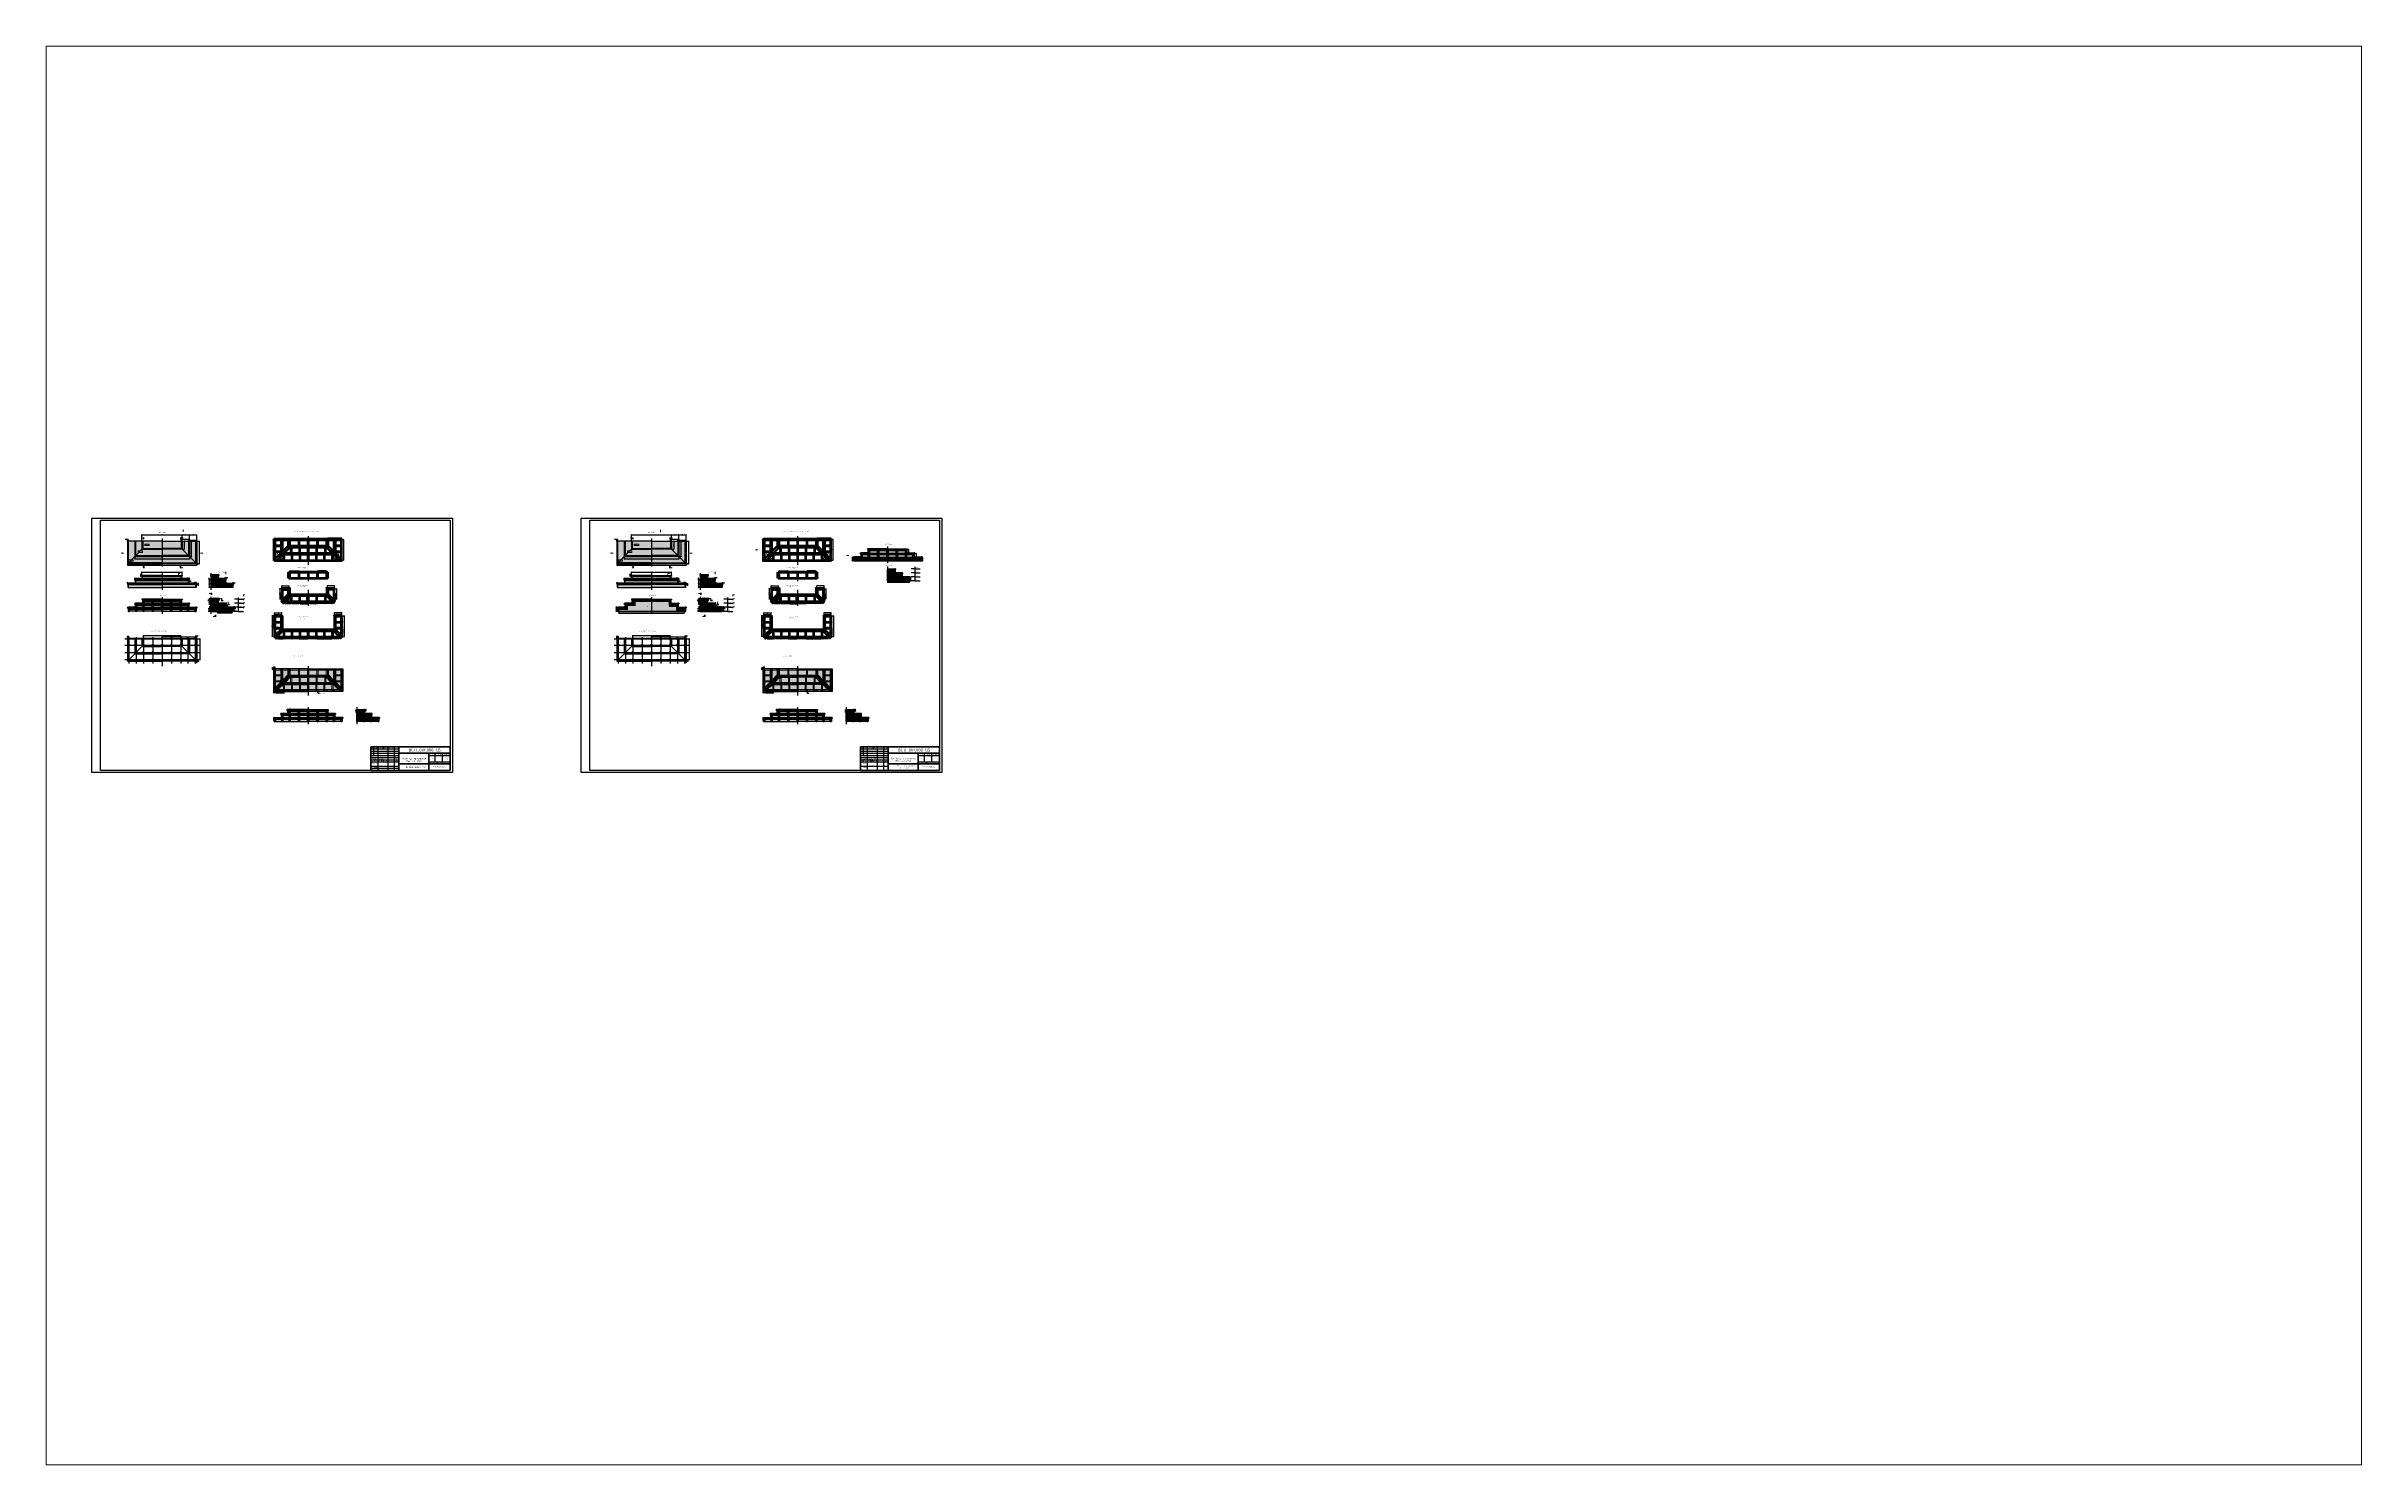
# Paper-space layout 'Угловая' of a CAD drawing. Header units: millimetres. Extents: x 231 to 477, y 25 to 176.
# The model-space entities are those that its viewports show. They can reach past a viewport. Long polylines and large blocks are cut down to what shows.
import ezdxf
from ezdxf import colors
from ezdxf.entities.mleader import LeaderData, LeaderLine
from ezdxf.enums import TextEntityAlignment as Align
from ezdxf.math import Vec2, Vec3

# ---------------------------------------------------------------- set-up
doc = ezdxf.new("R2010")
doc.units = ezdxf.units.MM
for name, pattern in [('ACAD_ISO02W100', [15, 12, -3]), ('ACAD_ISO03W100', [30, 12, -18]), ('ACAD_ISO04W100', [30, 24, -3, 0, -3])]:
    doc.linetypes.add(name, pattern=pattern)
for name, color, linetype, lineweight in [('Бетон', 7, 'Continuous', 35), ('Профиль 40x40', 220, 'Continuous', 35), ('Размеры', 150, 'Continuous', 0), ('Стойки 40x40', 7, 'Continuous', 35), ('Ступень СМ305', 52, 'Continuous', 30), ('Точки крепления', 12, 'Continuous', 25)]:
    doc.layers.add(name, color=color, linetype=linetype, lineweight=lineweight)
for name, color, linetype in [('Доска МПК 11х145х3000', 32, 'Continuous'), ('Доска невидимый', 32, 'ACAD_ISO03W100'), ('Заливка доски', 32, 'Continuous'), ('Заливка ступени', 52, 'Continuous'), ('Оси', 120, 'ACAD_ISO04W100'), ('Рамка', 7, 'Continuous'), ('Ступень СМ305 Невидимая', 52, 'ACAD_ISO03W100')]:
    doc.layers.add(name, color=color, linetype=linetype)
doc.layers.add('Построения невидимые', color=80, linetype='ACAD_ISO03W100', plot=False)
doc.styles.get("Standard").update_dxf_attribs({"font": 'isocpeur.ttf'})
doc.dimstyles.new('Копия Аннотативный', dxfattribs={"dimscale": 0, "dimtxt": 20.5, "dimasz": 20.5, "dimexe": 4.25, "dimexo": 0.625, "dimgap": 4.625, "dimtad": 1, "dimtxsty": 'Standard', "dimblk": 'OBLIQUE', "dimcen": 20.5, "dimclrd": 256, "dimclrt": 256, "dimadec": 0, "dimazin": 0, "dimtfac": 1, "dimtmove": 0, "dimatfit": 3, "dimfxl": 1, "dimtfillclr": 4, "dimarcsym": 0})

# ---------------------------------------------------------------- blocks, each defined once
blk = doc.blocks.new('_Oblique')
at = {"color": 0, "linetype": 'ByBlock', "lineweight": -2}
blk.add_line((-0.5, -0.5), (0.5, 0.5), dxfattribs=at)
blk = doc.blocks.new('*D1185')
at = {"layer": 'Defpoints', "color": 0, "transparency": 16777216}
for p in [(139665, 187751), (141165, 187987), (141165, 187751)]:
    blk.add_point(p, dxfattribs=at)
at = {"layer": 'Размеры', "color": 0, "lineweight": -2, "transparency": 16777216}
for p, q in [((139665, 187751), (139665, 187992)), ((141165, 187751), (141165, 187992))]:
    blk.add_line(p, q, dxfattribs=at)
at = {"layer": 'Размеры', "lineweight": -2, "transparency": 16777216}
blk.add_line((139665, 187987), (141165, 187987), dxfattribs=at)
at = {"layer": 'Размеры', "lineweight": -2, "transparency": 16777216, "xscale": 20.5, "yscale": 20.5, "zscale": 20.5, "rotation": 180}
blk.add_blockref('_Oblique', (139665, 187987), dxfattribs=at)
at = {"layer": 'Размеры', "lineweight": -2, "transparency": 16777216, "xscale": 20.5, "yscale": 20.5, "zscale": 20.5}
blk.add_blockref('_Oblique', (141165, 187987), dxfattribs=at)
at = {"layer": 'Размеры', "transparency": 16777216, "insert": (140415, 188003), "char_height": 20.5, "attachment_point": 5}
blk.add_mtext('1500', dxfattribs=at)
blk = doc.blocks.new('*D1186')
at = {"layer": 'Defpoints', "color": 0, "transparency": 16777216}
for p in [(141165, 187751), (141436, 187987), (141436, 187751)]:
    blk.add_point(p, dxfattribs=at)
at = {"layer": 'Размеры', "color": 0, "lineweight": -2, "transparency": 16777216}
for p, q in [((141165, 187751), (141165, 187992)), ((141436, 187751), (141436, 187992))]:
    blk.add_line(p, q, dxfattribs=at)
at = {"layer": 'Размеры', "lineweight": -2, "transparency": 16777216}
blk.add_line((141165, 187987), (141436, 187987), dxfattribs=at)
at = {"layer": 'Размеры', "lineweight": -2, "transparency": 16777216, "xscale": 20.5, "yscale": 20.5, "zscale": 20.5, "rotation": 180}
blk.add_blockref('_Oblique', (141165, 187987), dxfattribs=at)
at = {"layer": 'Размеры', "lineweight": -2, "transparency": 16777216, "xscale": 20.5, "yscale": 20.5, "zscale": 20.5}
blk.add_blockref('_Oblique', (141436, 187987), dxfattribs=at)
at = {"layer": 'Размеры', "transparency": 16777216, "insert": (141301, 188002), "char_height": 20.5, "attachment_point": 5}
blk.add_mtext('271', dxfattribs=at)
blk = doc.blocks.new('*D1187')
at = {"layer": 'Defpoints', "color": 0, "transparency": 16777216}
for p in [(141436, 187751), (141707, 187987), (141707, 187751)]:
    blk.add_point(p, dxfattribs=at)
at = {"layer": 'Размеры', "color": 0, "lineweight": -2, "transparency": 16777216}
for p, q in [((141436, 187751), (141436, 187992)), ((141707, 187751), (141707, 187992))]:
    blk.add_line(p, q, dxfattribs=at)
at = {"layer": 'Размеры', "lineweight": -2, "transparency": 16777216}
blk.add_line((141436, 187987), (141707, 187987), dxfattribs=at)
at = {"layer": 'Размеры', "lineweight": -2, "transparency": 16777216, "xscale": 20.5, "yscale": 20.5, "zscale": 20.5, "rotation": 180}
blk.add_blockref('_Oblique', (141436, 187987), dxfattribs=at)
at = {"layer": 'Размеры', "lineweight": -2, "transparency": 16777216, "xscale": 20.5, "yscale": 20.5, "zscale": 20.5}
blk.add_blockref('_Oblique', (141707, 187987), dxfattribs=at)
at = {"layer": 'Размеры', "transparency": 16777216, "insert": (141572, 188002), "char_height": 20.5, "attachment_point": 5}
blk.add_mtext('271', dxfattribs=at)
blk = doc.blocks.new('*D1188')
at = {"layer": 'Defpoints', "color": 0, "transparency": 16777216}
for p in [(141707, 187751), (141707, 186904), (141800, 186904)]:
    blk.add_point(p, dxfattribs=at)
at = {"layer": 'Размеры', "color": 0, "lineweight": -2, "transparency": 16777216}
for p, q in [((141708, 187751), (141804, 187751)), ((141708, 186904), (141804, 186904))]:
    blk.add_line(p, q, dxfattribs=at)
at = {"layer": 'Размеры', "lineweight": -2, "transparency": 16777216}
blk.add_line((141800, 187751), (141800, 186904), dxfattribs=at)
at = {"layer": 'Размеры', "lineweight": -2, "transparency": 16777216, "xscale": 20.5, "yscale": 20.5, "zscale": 20.5}
for p, rotation in [((141800, 187751), 90), ((141800, 186904), 270)]:
    blk.add_blockref('_Oblique', p, dxfattribs=dict(at, rotation=rotation))
at = {"layer": 'Размеры', "transparency": 16777216, "insert": (141785, 187327), "char_height": 20.5, "attachment_point": 5, "rotation": 90}
blk.add_mtext('847', dxfattribs=at)
blk = doc.blocks.new('*D1189')
at = {"layer": 'Defpoints', "color": 0, "transparency": 16777216}
for p in [(141165, 187751), (141165, 187446), (141245, 187446)]:
    blk.add_point(p, dxfattribs=at)
at = {"layer": 'Размеры', "color": 0, "lineweight": -2, "transparency": 16777216}
for p, q in [((141166, 187751), (141249, 187751)), ((141166, 187446), (141249, 187446))]:
    blk.add_line(p, q, dxfattribs=at)
at = {"layer": 'Размеры', "lineweight": -2, "transparency": 16777216}
blk.add_line((141245, 187751), (141245, 187446), dxfattribs=at)
at = {"layer": 'Размеры', "lineweight": -2, "transparency": 16777216, "xscale": 20.5, "yscale": 20.5, "zscale": 20.5}
for p, rotation in [((141245, 187751), 90), ((141245, 187446), 270)]:
    blk.add_blockref('_Oblique', p, dxfattribs=dict(at, rotation=rotation))
at = {"layer": 'Размеры', "transparency": 16777216, "insert": (141230, 187598), "char_height": 20.5, "attachment_point": 5, "rotation": 90}
blk.add_mtext('305', dxfattribs=at)
blk = doc.blocks.new('*D1190')
at = {"layer": 'Defpoints', "color": 0, "transparency": 16777216}
for p in [(141436, 187751), (141436, 187175), (141506, 187175)]:
    blk.add_point(p, dxfattribs=at)
at = {"layer": 'Размеры', "color": 0, "lineweight": -2, "transparency": 16777216}
for p, q in [((141437, 187751), (141510, 187751)), ((141437, 187175), (141510, 187175))]:
    blk.add_line(p, q, dxfattribs=at)
at = {"layer": 'Размеры', "lineweight": -2, "transparency": 16777216}
blk.add_line((141506, 187751), (141506, 187175), dxfattribs=at)
at = {"layer": 'Размеры', "lineweight": -2, "transparency": 16777216, "xscale": 20.5, "yscale": 20.5, "zscale": 20.5}
for p, rotation in [((141506, 187751), 90), ((141506, 187175), 270)]:
    blk.add_blockref('_Oblique', p, dxfattribs=dict(at, rotation=rotation))
at = {"layer": 'Размеры', "transparency": 16777216, "insert": (141491, 187463), "char_height": 20.5, "attachment_point": 5, "rotation": 90}
blk.add_mtext('576', dxfattribs=at)
blk = doc.blocks.new('*D1191')
at = {"layer": 'Defpoints', "color": 0, "transparency": 16777216}
for p in [(139394, 187175), (141436, 187175), (141436, 187086)]:
    blk.add_point(p, dxfattribs=at)
at = {"layer": 'Размеры', "color": 0, "lineweight": -2, "transparency": 16777216}
for p, q in [((139394, 187174), (139394, 187082)), ((141436, 187174), (141436, 187082))]:
    blk.add_line(p, q, dxfattribs=at)
at = {"layer": 'Размеры', "lineweight": -2, "transparency": 16777216}
blk.add_line((139394, 187086), (141436, 187086), dxfattribs=at)
at = {"layer": 'Размеры', "lineweight": -2, "transparency": 16777216, "xscale": 20.5, "yscale": 20.5, "zscale": 20.5, "rotation": 180}
blk.add_blockref('_Oblique', (139394, 187086), dxfattribs=at)
at = {"layer": 'Размеры', "lineweight": -2, "transparency": 16777216, "xscale": 20.5, "yscale": 20.5, "zscale": 20.5}
blk.add_blockref('_Oblique', (141436, 187086), dxfattribs=at)
at = {"layer": 'Размеры', "transparency": 16777216, "insert": (140415, 187101), "char_height": 20.5, "attachment_point": 5}
blk.add_mtext('2042', dxfattribs=at)
blk = doc.blocks.new('*D1192')
at = {"layer": 'Defpoints', "color": 0, "transparency": 16777216}
for p in [(141131, 187751), (141436, 187826), (141436, 187751)]:
    blk.add_point(p, dxfattribs=at)
at = {"layer": 'Размеры', "color": 0, "lineweight": -2, "transparency": 16777216}
for p, q in [((141131, 187751), (141131, 187830)), ((141436, 187751), (141436, 187830))]:
    blk.add_line(p, q, dxfattribs=at)
at = {"layer": 'Размеры', "lineweight": -2, "transparency": 16777216}
blk.add_line((141131, 187826), (141436, 187826), dxfattribs=at)
at = {"layer": 'Размеры', "lineweight": -2, "transparency": 16777216, "xscale": 20.5, "yscale": 20.5, "zscale": 20.5, "rotation": 180}
blk.add_blockref('_Oblique', (141131, 187826), dxfattribs=at)
at = {"layer": 'Размеры', "lineweight": -2, "transparency": 16777216, "xscale": 20.5, "yscale": 20.5, "zscale": 20.5}
blk.add_blockref('_Oblique', (141436, 187826), dxfattribs=at)
at = {"layer": 'Размеры', "transparency": 16777216, "insert": (141284, 187841), "char_height": 20.5, "attachment_point": 5}
blk.add_mtext('305', dxfattribs=at)
blk = doc.blocks.new('*D1193')
at = {"layer": 'Defpoints', "color": 0, "transparency": 16777216}
for p in [(141402, 187751), (141707, 187785), (141707, 187751)]:
    blk.add_point(p, dxfattribs=at)
at = {"layer": 'Размеры', "color": 0, "lineweight": -2, "transparency": 16777216}
for p, q in [((141402, 187751), (141402, 187789)), ((141707, 187751), (141707, 187789))]:
    blk.add_line(p, q, dxfattribs=at)
at = {"layer": 'Размеры', "lineweight": -2, "transparency": 16777216}
blk.add_line((141402, 187785), (141707, 187785), dxfattribs=at)
at = {"layer": 'Размеры', "lineweight": -2, "transparency": 16777216, "xscale": 20.5, "yscale": 20.5, "zscale": 20.5, "rotation": 180}
blk.add_blockref('_Oblique', (141402, 187785), dxfattribs=at)
at = {"layer": 'Размеры', "lineweight": -2, "transparency": 16777216, "xscale": 20.5, "yscale": 20.5, "zscale": 20.5}
blk.add_blockref('_Oblique', (141707, 187785), dxfattribs=at)
at = {"layer": 'Размеры', "transparency": 16777216, "insert": (141555, 187800), "char_height": 20.5, "attachment_point": 5}
blk.add_mtext('305', dxfattribs=at)
blk = doc.blocks.new('*D1194')
at = {"layer": 'Defpoints', "color": 0, "transparency": 16777216}
for p in [(142773, 186321), (142807, 186388), (142807, 186321)]:
    blk.add_point(p, dxfattribs=at)
at = {"layer": 'Размеры', "color": 0, "lineweight": -2, "transparency": 16777216}
for p, q in [((142773, 186322), (142773, 186392)), ((142807, 186322), (142807, 186392))]:
    blk.add_line(p, q, dxfattribs=at)
at = {"layer": 'Размеры', "lineweight": -2, "transparency": 16777216}
for p, q in [((142773, 186388), (142807, 186388)), ((142807, 186388), (142866, 186388))]:
    blk.add_line(p, q, dxfattribs=at)
at = {"layer": 'Размеры', "lineweight": -2, "transparency": 16777216, "xscale": 20.5, "yscale": 20.5, "zscale": 20.5, "rotation": 180}
blk.add_blockref('_Oblique', (142773, 186388), dxfattribs=at)
at = {"layer": 'Размеры', "lineweight": -2, "transparency": 16777216, "xscale": 20.5, "yscale": 20.5, "zscale": 20.5}
blk.add_blockref('_Oblique', (142807, 186388), dxfattribs=at)
at = {"layer": 'Размеры', "transparency": 16777216, "insert": (142846, 186403), "char_height": 20.5, "attachment_point": 5}
blk.add_mtext('34', dxfattribs=at)
blk = doc.blocks.new('*D1122')
at = {"layer": 'Defpoints', "color": 0, "transparency": 16777216}
for p in [(142773, 186173), (142784, 186200), (142784, 186173)]:
    blk.add_point(p, dxfattribs=at)
at = {"layer": 'Размеры', "color": 0, "lineweight": -2, "transparency": 16777216}
for p, q in [((142773, 186173), (142773, 186204)), ((142784, 186173), (142784, 186204))]:
    blk.add_line(p, q, dxfattribs=at)
at = {"layer": 'Размеры', "lineweight": -2, "transparency": 16777216}
for p, q in [((142773, 186200), (142784, 186200)), ((142784, 186200), (142837, 186200))]:
    blk.add_line(p, q, dxfattribs=at)
at = {"layer": 'Размеры', "lineweight": -2, "transparency": 16777216, "xscale": 20.5, "yscale": 20.5, "zscale": 20.5, "rotation": 180}
blk.add_blockref('_Oblique', (142773, 186200), dxfattribs=at)
at = {"layer": 'Размеры', "lineweight": -2, "transparency": 16777216, "xscale": 20.5, "yscale": 20.5, "zscale": 20.5}
blk.add_blockref('_Oblique', (142784, 186200), dxfattribs=at)
at = {"layer": 'Размеры', "transparency": 16777216, "insert": (142821, 186214), "char_height": 20.5, "attachment_point": 5}
blk.add_mtext('11', dxfattribs=at)
blk = doc.blocks.new('*D1123')
at = {"layer": 'Defpoints', "color": 0, "transparency": 16777216}
for p in [(142174, 186172), (142231, 186296), (142231, 186172)]:
    blk.add_point(p, dxfattribs=at)
at = {"layer": 'Размеры', "color": 0, "lineweight": -2, "transparency": 16777216}
for p, q in [((142230, 186296), (142169, 186296)), ((142230, 186172), (142169, 186172))]:
    blk.add_line(p, q, dxfattribs=at)
at = {"layer": 'Размеры', "lineweight": -2, "transparency": 16777216}
blk.add_line((142174, 186296), (142174, 186172), dxfattribs=at)
at = {"layer": 'Размеры', "lineweight": -2, "transparency": 16777216, "xscale": 20.5, "yscale": 20.5, "zscale": 20.5}
for p, rotation in [((142174, 186296), 90), ((142174, 186172), 270)]:
    blk.add_blockref('_Oblique', p, dxfattribs=dict(at, rotation=rotation))
at = {"layer": 'Размеры', "transparency": 16777216, "insert": (142159, 186234), "char_height": 20.5, "attachment_point": 5, "rotation": 90}
blk.add_mtext('125', dxfattribs=at)
blk = doc.blocks.new('*D1124')
at = {"layer": 'Defpoints', "color": 0, "transparency": 16777216}
for p in [(142174, 186022), (142231, 186147), (142231, 186022)]:
    blk.add_point(p, dxfattribs=at)
at = {"layer": 'Размеры', "color": 0, "lineweight": -2, "transparency": 16777216}
for p, q in [((142230, 186147), (142169, 186147)), ((142230, 186022), (142169, 186022))]:
    blk.add_line(p, q, dxfattribs=at)
at = {"layer": 'Размеры', "lineweight": -2, "transparency": 16777216}
blk.add_line((142174, 186147), (142174, 186022), dxfattribs=at)
at = {"layer": 'Размеры', "lineweight": -2, "transparency": 16777216, "xscale": 20.5, "yscale": 20.5, "zscale": 20.5}
for p, rotation in [((142174, 186147), 90), ((142174, 186022), 270)]:
    blk.add_blockref('_Oblique', p, dxfattribs=dict(at, rotation=rotation))
at = {"layer": 'Размеры', "transparency": 16777216, "insert": (142159, 186085), "char_height": 20.5, "attachment_point": 5, "rotation": 90}
blk.add_mtext('125', dxfattribs=at)
blk = doc.blocks.new('*D1125')
at = {"layer": 'Defpoints', "color": 0, "transparency": 16777216}
for p in [(142502, 186353), (142502, 186321), (142807, 186321)]:
    blk.add_point(p, dxfattribs=at)
at = {"layer": 'Размеры', "color": 0, "lineweight": -2, "transparency": 16777216}
for p, q in [((142502, 186322), (142502, 186357)), ((142807, 186322), (142807, 186357))]:
    blk.add_line(p, q, dxfattribs=at)
at = {"layer": 'Размеры', "lineweight": -2, "transparency": 16777216}
blk.add_line((142807, 186353), (142502, 186353), dxfattribs=at)
at = {"layer": 'Размеры', "lineweight": -2, "transparency": 16777216, "xscale": 20.5, "yscale": 20.5, "zscale": 20.5, "rotation": 180}
blk.add_blockref('_Oblique', (142502, 186353), dxfattribs=at)
at = {"layer": 'Размеры', "lineweight": -2, "transparency": 16777216, "xscale": 20.5, "yscale": 20.5, "zscale": 20.5}
blk.add_blockref('_Oblique', (142807, 186353), dxfattribs=at)
at = {"layer": 'Размеры', "transparency": 16777216, "insert": (142654, 186368), "char_height": 20.5, "attachment_point": 5}
blk.add_mtext('305', dxfattribs=at)
blk = doc.blocks.new('*D1126')
at = {"layer": 'Defpoints', "color": 0, "transparency": 16777216}
for p in [(143055, 186222), (143078, 186195), (143078, 186136)]:
    blk.add_point(p, dxfattribs=at)
at = {"layer": 'Размеры', "color": 0, "lineweight": -2, "transparency": 16777216}
for p, q in [((143055, 186221), (143055, 186190)), ((143078, 186137), (143078, 186199))]:
    blk.add_line(p, q, dxfattribs=at)
at = {"layer": 'Размеры', "lineweight": -2, "transparency": 16777216}
for p, q in [((143055, 186195), (143078, 186195)), ((143078, 186195), (143137, 186195))]:
    blk.add_line(p, q, dxfattribs=at)
at = {"layer": 'Размеры', "lineweight": -2, "transparency": 16777216, "xscale": 20.5, "yscale": 20.5, "zscale": 20.5, "rotation": 180}
blk.add_blockref('_Oblique', (143055, 186195), dxfattribs=at)
at = {"layer": 'Размеры', "lineweight": -2, "transparency": 16777216, "xscale": 20.5, "yscale": 20.5, "zscale": 20.5}
blk.add_blockref('_Oblique', (143078, 186195), dxfattribs=at)
at = {"layer": 'Размеры', "transparency": 16777216, "insert": (143118, 186210), "char_height": 20.5, "attachment_point": 5}
blk.add_mtext('23', dxfattribs=at)
blk = doc.blocks.new('*D1127')
at = {"layer": 'Defpoints', "color": 0, "transparency": 16777216}
for p in [(142174, 186321), (142174, 186296), (142231, 186321)]:
    blk.add_point(p, dxfattribs=at)
at = {"layer": 'Размеры', "color": 0, "lineweight": -2, "transparency": 16777216}
for p, q in [((142230, 186321), (142169, 186321)), ((142174, 186296), (142178, 186296))]:
    blk.add_line(p, q, dxfattribs=at)
at = {"layer": 'Размеры', "lineweight": -2, "transparency": 16777216}
for p, q in [((142174, 186321), (142174, 186381)), ((142174, 186296), (142174, 186321))]:
    blk.add_line(p, q, dxfattribs=at)
at = {"layer": 'Размеры', "lineweight": -2, "transparency": 16777216, "xscale": 20.5, "yscale": 20.5, "zscale": 20.5}
for p, rotation in [((142174, 186321), 90), ((142174, 186296), 270)]:
    blk.add_blockref('_Oblique', p, dxfattribs=dict(at, rotation=rotation))
at = {"layer": 'Размеры', "transparency": 16777216, "insert": (142159, 186361), "char_height": 20.5, "attachment_point": 5, "rotation": 90}
blk.add_mtext('25', dxfattribs=at)
blk = doc.blocks.new('*D1128')
at = {"layer": 'Defpoints', "color": 0, "transparency": 16777216}
for p in [(142231, 186471), (142536, 186502), (142536, 186471)]:
    blk.add_point(p, dxfattribs=at)
at = {"layer": 'Размеры', "color": 0, "lineweight": -2, "transparency": 16777216}
for p, q in [((142231, 186472), (142231, 186506)), ((142536, 186472), (142536, 186506))]:
    blk.add_line(p, q, dxfattribs=at)
at = {"layer": 'Размеры', "lineweight": -2, "transparency": 16777216}
blk.add_line((142231, 186502), (142536, 186502), dxfattribs=at)
at = {"layer": 'Размеры', "lineweight": -2, "transparency": 16777216, "xscale": 20.5, "yscale": 20.5, "zscale": 20.5, "rotation": 180}
blk.add_blockref('_Oblique', (142231, 186502), dxfattribs=at)
at = {"layer": 'Размеры', "lineweight": -2, "transparency": 16777216, "xscale": 20.5, "yscale": 20.5, "zscale": 20.5}
blk.add_blockref('_Oblique', (142536, 186502), dxfattribs=at)
at = {"layer": 'Размеры', "transparency": 16777216, "insert": (142383, 186517), "char_height": 20.5, "attachment_point": 5}
blk.add_mtext('305', dxfattribs=at)
blk = doc.blocks.new('Ступень из ДПК CM 305')
at = {"layer": 'Ступень СМ305'}
for p, q in [((103547, 186121), (103242, 186121)), ((103242, 186121), (103242, 186096)), ((103527, 186096), (103242, 186096)), ((103527, 186096), (103524, 186096)), ((103527, 186096), (103527, 186090)), ((103527, 186090), (103531, 186086)), ((103531, 186086), (103543, 186086)), ((103543, 186086), (103547, 186090)), ((103547, 186121), (103547, 186096)), ((103547, 186090), (103547, 186096))]:
    blk.add_line(p, q, dxfattribs=at)
blk = doc.blocks.new('*D1129')
at = {"layer": 'Defpoints', "color": 0, "transparency": 16777216}
for p in [(142170, 185396), (142231, 185579), (142231, 185396)]:
    blk.add_point(p, dxfattribs=at)
at = {"layer": 'Размеры', "color": 0, "lineweight": -2, "transparency": 16777216}
for p, q in [((142230, 185579), (142165, 185579)), ((142230, 185396), (142165, 185396))]:
    blk.add_line(p, q, dxfattribs=at)
at = {"layer": 'Размеры', "lineweight": -2, "transparency": 16777216}
blk.add_line((142170, 185579), (142170, 185396), dxfattribs=at)
at = {"layer": 'Размеры', "lineweight": -2, "transparency": 16777216, "xscale": 20.5, "yscale": 20.5, "zscale": 20.5}
for p, rotation in [((142170, 185579), 90), ((142170, 185396), 270)]:
    blk.add_blockref('_Oblique', p, dxfattribs=dict(at, rotation=rotation))
at = {"layer": 'Размеры', "transparency": 16777216, "insert": (142153, 185491), "char_height": 20.5, "attachment_point": 5, "rotation": 90}
blk.add_mtext('183,08', dxfattribs=at)
blk = doc.blocks.new('*D1130')
at = {"layer": 'Defpoints', "color": 0, "transparency": 16777216}
for p in [(142231, 185579), (142536, 185622), (142536, 185579)]:
    blk.add_point(p, dxfattribs=at)
at = {"layer": 'Размеры', "color": 0, "lineweight": -2, "transparency": 16777216}
for p, q in [((142231, 185579), (142231, 185626)), ((142536, 185579), (142536, 185626))]:
    blk.add_line(p, q, dxfattribs=at)
at = {"layer": 'Размеры', "lineweight": -2, "transparency": 16777216}
blk.add_line((142231, 185622), (142536, 185622), dxfattribs=at)
at = {"layer": 'Размеры', "lineweight": -2, "transparency": 16777216, "xscale": 20.5, "yscale": 20.5, "zscale": 20.5, "rotation": 180}
blk.add_blockref('_Oblique', (142231, 185622), dxfattribs=at)
at = {"layer": 'Размеры', "lineweight": -2, "transparency": 16777216, "xscale": 20.5, "yscale": 20.5, "zscale": 20.5}
blk.add_blockref('_Oblique', (142536, 185622), dxfattribs=at)
at = {"layer": 'Размеры', "transparency": 16777216, "insert": (142383, 185637), "char_height": 20.5, "attachment_point": 5}
blk.add_mtext('305', dxfattribs=at)
blk = doc.blocks.new('*D1131')
at = {"layer": 'Defpoints', "color": 0, "transparency": 16777216}
for p in [(142502, 185429), (142807, 185445), (142807, 185429)]:
    blk.add_point(p, dxfattribs=at)
at = {"layer": 'Размеры', "color": 0, "lineweight": -2, "transparency": 16777216}
for p, q in [((142502, 185429), (142502, 185449)), ((142807, 185429), (142807, 185449))]:
    blk.add_line(p, q, dxfattribs=at)
at = {"layer": 'Размеры', "lineweight": -2, "transparency": 16777216}
blk.add_line((142502, 185445), (142807, 185445), dxfattribs=at)
at = {"layer": 'Размеры', "lineweight": -2, "transparency": 16777216, "xscale": 20.5, "yscale": 20.5, "zscale": 20.5, "rotation": 180}
blk.add_blockref('_Oblique', (142502, 185445), dxfattribs=at)
at = {"layer": 'Размеры', "lineweight": -2, "transparency": 16777216, "xscale": 20.5, "yscale": 20.5, "zscale": 20.5}
blk.add_blockref('_Oblique', (142807, 185445), dxfattribs=at)
at = {"layer": 'Размеры', "transparency": 16777216, "insert": (142654, 185460), "char_height": 20.5, "attachment_point": 5}
blk.add_mtext('305', dxfattribs=at)
blk = doc.blocks.new('*D1132')
at = {"layer": 'Defpoints', "color": 0, "transparency": 16777216}
for p in [(142773, 185364), (142773, 185279), (142841, 185279)]:
    blk.add_point(p, dxfattribs=at)
at = {"layer": 'Размеры', "color": 0, "lineweight": -2, "transparency": 16777216}
for p, q in [((142773, 185364), (142845, 185364)), ((142773, 185279), (142845, 185279))]:
    blk.add_line(p, q, dxfattribs=at)
at = {"layer": 'Размеры', "lineweight": -2, "transparency": 16777216}
blk.add_line((142841, 185364), (142841, 185279), dxfattribs=at)
at = {"layer": 'Размеры', "lineweight": -2, "transparency": 16777216, "xscale": 20.5, "yscale": 20.5, "zscale": 20.5}
for p, rotation in [((142841, 185364), 90), ((142841, 185279), 270)]:
    blk.add_blockref('_Oblique', p, dxfattribs=dict(at, rotation=rotation))
at = {"layer": 'Размеры', "transparency": 16777216, "insert": (142826, 185321), "char_height": 20.5, "attachment_point": 5, "rotation": 90}
blk.add_mtext('85', dxfattribs=at)
blk = doc.blocks.new('*D1133')
at = {"layer": 'Defpoints', "color": 0, "transparency": 16777216}
for p in [(142542, 185364), (142733, 185364), (142733, 185317)]:
    blk.add_point(p, dxfattribs=at)
at = {"layer": 'Размеры', "color": 0, "lineweight": -2, "transparency": 16777216}
for p, q in [((142542, 185363), (142542, 185313)), ((142733, 185363), (142733, 185313))]:
    blk.add_line(p, q, dxfattribs=at)
at = {"layer": 'Размеры', "lineweight": -2, "transparency": 16777216}
blk.add_line((142542, 185317), (142733, 185317), dxfattribs=at)
at = {"layer": 'Размеры', "lineweight": -2, "transparency": 16777216, "xscale": 20.5, "yscale": 20.5, "zscale": 20.5, "rotation": 180}
blk.add_blockref('_Oblique', (142542, 185317), dxfattribs=at)
at = {"layer": 'Размеры', "lineweight": -2, "transparency": 16777216, "xscale": 20.5, "yscale": 20.5, "zscale": 20.5}
blk.add_blockref('_Oblique', (142733, 185317), dxfattribs=at)
at = {"layer": 'Размеры', "transparency": 16777216, "insert": (142637, 185333), "char_height": 20.5, "attachment_point": 5}
blk.add_mtext('191', dxfattribs=at)
blk = doc.blocks.new('*D1134')
at = {"layer": 'Defpoints', "color": 0, "transparency": 16777216}
for p in [(142271, 185129), (142462, 185170), (142462, 185129)]:
    blk.add_point(p, dxfattribs=at)
at = {"layer": 'Размеры', "color": 0, "lineweight": -2, "transparency": 16777216}
for p, q in [((142271, 185129), (142271, 185174)), ((142462, 185129), (142462, 185174))]:
    blk.add_line(p, q, dxfattribs=at)
at = {"layer": 'Размеры', "lineweight": -2, "transparency": 16777216}
blk.add_line((142271, 185170), (142462, 185170), dxfattribs=at)
at = {"layer": 'Размеры', "lineweight": -2, "transparency": 16777216, "xscale": 20.5, "yscale": 20.5, "zscale": 20.5, "rotation": 180}
blk.add_blockref('_Oblique', (142271, 185170), dxfattribs=at)
at = {"layer": 'Размеры', "lineweight": -2, "transparency": 16777216, "xscale": 20.5, "yscale": 20.5, "zscale": 20.5}
blk.add_blockref('_Oblique', (142462, 185170), dxfattribs=at)
at = {"layer": 'Размеры', "transparency": 16777216, "insert": (142366, 185185), "char_height": 20.5, "attachment_point": 5}
blk.add_mtext('191', dxfattribs=at)
blk = doc.blocks.new('*D1135')
at = {"layer": 'Defpoints', "color": 0, "transparency": 16777216}
for p in [(142251, 185246), (142482, 185246), (142482, 185222)]:
    blk.add_point(p, dxfattribs=at)
at = {"layer": 'Размеры', "color": 0, "lineweight": -2, "transparency": 16777216}
for p, q in [((142251, 185245), (142251, 185218)), ((142482, 185245), (142482, 185218))]:
    blk.add_line(p, q, dxfattribs=at)
at = {"layer": 'Размеры', "lineweight": -2, "transparency": 16777216}
blk.add_line((142251, 185222), (142482, 185222), dxfattribs=at)
at = {"layer": 'Размеры', "lineweight": -2, "transparency": 16777216, "xscale": 20.5, "yscale": 20.5, "zscale": 20.5, "rotation": 180}
blk.add_blockref('_Oblique', (142251, 185222), dxfattribs=at)
at = {"layer": 'Размеры', "lineweight": -2, "transparency": 16777216, "xscale": 20.5, "yscale": 20.5, "zscale": 20.5}
blk.add_blockref('_Oblique', (142482, 185222), dxfattribs=at)
at = {"layer": 'Размеры', "transparency": 16777216, "insert": (142366, 185237), "char_height": 20.5, "attachment_point": 5}
blk.add_mtext('231', dxfattribs=at)
blk = doc.blocks.new('*D1136')
at = {"layer": 'Defpoints', "color": 0, "transparency": 16777216}
for p in [(142482, 185129), (142753, 185129), (142753, 185071)]:
    blk.add_point(p, dxfattribs=at)
at = {"layer": 'Размеры', "color": 0, "lineweight": -2, "transparency": 16777216}
for p, q in [((142482, 185128), (142482, 185067)), ((142753, 185128), (142753, 185067))]:
    blk.add_line(p, q, dxfattribs=at)
at = {"layer": 'Размеры', "lineweight": -2, "transparency": 16777216}
blk.add_line((142482, 185071), (142753, 185071), dxfattribs=at)
at = {"layer": 'Размеры', "lineweight": -2, "transparency": 16777216, "xscale": 20.5, "yscale": 20.5, "zscale": 20.5, "rotation": 180}
blk.add_blockref('_Oblique', (142482, 185071), dxfattribs=at)
at = {"layer": 'Размеры', "lineweight": -2, "transparency": 16777216, "xscale": 20.5, "yscale": 20.5, "zscale": 20.5}
blk.add_blockref('_Oblique', (142753, 185071), dxfattribs=at)
at = {"layer": 'Размеры', "transparency": 16777216, "insert": (142613, 185086), "char_height": 20.5, "attachment_point": 5}
blk.add_mtext('271', dxfattribs=at)
blk = doc.blocks.new('*D1137')
at = {"layer": 'Defpoints', "color": 0, "transparency": 16777216}
for p in [(142753, 185129), (143024, 185129), (143024, 185072)]:
    blk.add_point(p, dxfattribs=at)
at = {"layer": 'Размеры', "color": 0, "lineweight": -2, "transparency": 16777216}
for p, q in [((142753, 185128), (142753, 185068)), ((143024, 185128), (143024, 185068))]:
    blk.add_line(p, q, dxfattribs=at)
at = {"layer": 'Размеры', "lineweight": -2, "transparency": 16777216}
blk.add_line((142753, 185072), (143024, 185072), dxfattribs=at)
at = {"layer": 'Размеры', "lineweight": -2, "transparency": 16777216, "xscale": 20.5, "yscale": 20.5, "zscale": 20.5, "rotation": 180}
blk.add_blockref('_Oblique', (142753, 185072), dxfattribs=at)
at = {"layer": 'Размеры', "lineweight": -2, "transparency": 16777216, "xscale": 20.5, "yscale": 20.5, "zscale": 20.5}
blk.add_blockref('_Oblique', (143024, 185072), dxfattribs=at)
at = {"layer": 'Размеры', "transparency": 16777216, "insert": (142885, 185087), "char_height": 20.5, "attachment_point": 5}
blk.add_mtext('271', dxfattribs=at)
blk = doc.blocks.new('*D1116')
at = {"layer": 'Defpoints', "color": 0, "transparency": 16777216}
for p in [(144611, 184963), (144882, 185073), (144882, 184963)]:
    blk.add_point(p, dxfattribs=at)
at = {"layer": 'Размеры', "color": 0, "lineweight": -2, "transparency": 16777216}
for p, q in [((144611, 184963), (144611, 185077)), ((144882, 184963), (144882, 185077))]:
    blk.add_line(p, q, dxfattribs=at)
at = {"layer": 'Размеры', "lineweight": -2, "transparency": 16777216}
blk.add_line((144611, 185073), (144882, 185073), dxfattribs=at)
at = {"layer": 'Размеры', "lineweight": -2, "transparency": 16777216, "xscale": 20.5, "yscale": 20.5, "zscale": 20.5, "rotation": 180}
blk.add_blockref('_Oblique', (144611, 185073), dxfattribs=at)
at = {"layer": 'Размеры', "lineweight": -2, "transparency": 16777216, "xscale": 20.5, "yscale": 20.5, "zscale": 20.5}
blk.add_blockref('_Oblique', (144882, 185073), dxfattribs=at)
at = {"layer": 'Размеры', "transparency": 16777216, "insert": (144746, 185088), "char_height": 20.5, "attachment_point": 5}
blk.add_mtext('271', dxfattribs=at)
blk = doc.blocks.new('*D1117')
at = {"layer": 'Defpoints', "color": 0, "transparency": 16777216}
for p in [(144611, 184963), (144524, 184190), (145869, 184190)]:
    blk.add_point(p, dxfattribs=at)
at = {"layer": 'Размеры', "color": 0, "lineweight": -2, "transparency": 16777216}
for p, q in [((144610, 184963), (144520, 184963)), ((145868, 184190), (144520, 184190))]:
    blk.add_line(p, q, dxfattribs=at)
at = {"layer": 'Размеры', "lineweight": -2, "transparency": 16777216}
blk.add_line((144524, 184963), (144524, 184190), dxfattribs=at)
at = {"layer": 'Размеры', "lineweight": -2, "transparency": 16777216, "xscale": 20.5, "yscale": 20.5, "zscale": 20.5}
for p, rotation in [((144524, 184963), 90), ((144524, 184190), 270)]:
    blk.add_blockref('_Oblique', p, dxfattribs=dict(at, rotation=rotation))
at = {"layer": 'Размеры', "transparency": 16777216, "insert": (144509, 184576), "char_height": 20.5, "attachment_point": 5, "rotation": 90}
blk.add_mtext('773', dxfattribs=at)
blk = doc.blocks.new('*D1118')
at = {"layer": 'Defpoints', "color": 0, "transparency": 16777216}
for p in [(145586, 184190), (145849, 184190), (145849, 184100)]:
    blk.add_point(p, dxfattribs=at)
at = {"layer": 'Размеры', "color": 0, "lineweight": -2, "transparency": 16777216}
for p, q in [((145586, 184189), (145586, 184096)), ((145849, 184189), (145849, 184096))]:
    blk.add_line(p, q, dxfattribs=at)
at = {"layer": 'Размеры', "lineweight": -2, "transparency": 16777216}
blk.add_line((145586, 184100), (145849, 184100), dxfattribs=at)
at = {"layer": 'Размеры', "lineweight": -2, "transparency": 16777216, "xscale": 20.5, "yscale": 20.5, "zscale": 20.5, "rotation": 180}
blk.add_blockref('_Oblique', (145586, 184100), dxfattribs=at)
at = {"layer": 'Размеры', "lineweight": -2, "transparency": 16777216, "xscale": 20.5, "yscale": 20.5, "zscale": 20.5}
blk.add_blockref('_Oblique', (145849, 184100), dxfattribs=at)
at = {"layer": 'Размеры', "transparency": 16777216, "insert": (145637, 184115), "char_height": 20.5, "attachment_point": 5}
blk.add_mtext('263', dxfattribs=at)
blk = doc.blocks.new('*D1119')
at = {"layer": 'Defpoints', "color": 0, "transparency": 16777216}
for p in [(145284, 184190), (145284, 184097), (145546, 184190)]:
    blk.add_point(p, dxfattribs=at)
at = {"layer": 'Размеры', "color": 0, "lineweight": -2, "transparency": 16777216}
for p, q in [((145284, 184189), (145284, 184092)), ((145546, 184189), (145546, 184092))]:
    blk.add_line(p, q, dxfattribs=at)
at = {"layer": 'Размеры', "lineweight": -2, "transparency": 16777216}
blk.add_line((145546, 184097), (145284, 184097), dxfattribs=at)
at = {"layer": 'Размеры', "lineweight": -2, "transparency": 16777216, "xscale": 20.5, "yscale": 20.5, "zscale": 20.5, "rotation": 180}
blk.add_blockref('_Oblique', (145284, 184097), dxfattribs=at)
at = {"layer": 'Размеры', "lineweight": -2, "transparency": 16777216, "xscale": 20.5, "yscale": 20.5, "zscale": 20.5}
blk.add_blockref('_Oblique', (145546, 184097), dxfattribs=at)
at = {"layer": 'Размеры', "transparency": 16777216, "insert": (145417, 184112), "char_height": 20.5, "attachment_point": 5}
blk.add_mtext('262', dxfattribs=at)
blk = doc.blocks.new('*D1120')
at = {"layer": 'Defpoints', "color": 0, "transparency": 16777216}
for p in [(144982, 184190), (144982, 184100), (145244, 184190)]:
    blk.add_point(p, dxfattribs=at)
at = {"layer": 'Размеры', "color": 0, "lineweight": -2, "transparency": 16777216}
for p, q in [((144982, 184189), (144982, 184096)), ((145244, 184189), (145244, 184096))]:
    blk.add_line(p, q, dxfattribs=at)
at = {"layer": 'Размеры', "lineweight": -2, "transparency": 16777216}
blk.add_line((145244, 184100), (144982, 184100), dxfattribs=at)
at = {"layer": 'Размеры', "lineweight": -2, "transparency": 16777216, "xscale": 20.5, "yscale": 20.5, "zscale": 20.5, "rotation": 180}
blk.add_blockref('_Oblique', (144982, 184100), dxfattribs=at)
at = {"layer": 'Размеры', "lineweight": -2, "transparency": 16777216, "xscale": 20.5, "yscale": 20.5, "zscale": 20.5}
blk.add_blockref('_Oblique', (145244, 184100), dxfattribs=at)
at = {"layer": 'Размеры', "transparency": 16777216, "insert": (145128, 184115), "char_height": 20.5, "attachment_point": 5}
blk.add_mtext('262', dxfattribs=at)
blk = doc.blocks.new('*D1121')
at = {"layer": 'Defpoints', "color": 0, "transparency": 16777216}
for p in [(144585, 184702), (144651, 184702), (144651, 184521)]:
    blk.add_point(p, dxfattribs=at)
at = {"layer": 'Размеры', "color": 0, "lineweight": -2, "transparency": 16777216}
for p, q in [((144651, 184702), (144581, 184702)), ((144651, 184521), (144581, 184521))]:
    blk.add_line(p, q, dxfattribs=at)
at = {"layer": 'Размеры', "lineweight": -2, "transparency": 16777216}
blk.add_line((144585, 184521), (144585, 184702), dxfattribs=at)
at = {"layer": 'Размеры', "lineweight": -2, "transparency": 16777216, "xscale": 20.5, "yscale": 20.5, "zscale": 20.5}
for p, rotation in [((144585, 184702), 90), ((144585, 184521), 270)]:
    blk.add_blockref('_Oblique', p, dxfattribs=dict(at, rotation=rotation))
at = {"layer": 'Размеры', "transparency": 16777216, "insert": (144570, 184611), "char_height": 20.5, "attachment_point": 5, "rotation": 90}
blk.add_mtext('181', dxfattribs=at)
blk = doc.blocks.new('*D1138')
at = {"layer": 'Defpoints', "color": 0, "transparency": 16777216}
for p in [(144585, 184923), (144651, 184923), (144651, 184742)]:
    blk.add_point(p, dxfattribs=at)
at = {"layer": 'Размеры', "color": 0, "lineweight": -2, "transparency": 16777216}
for p, q in [((144651, 184923), (144581, 184923)), ((144651, 184742), (144581, 184742))]:
    blk.add_line(p, q, dxfattribs=at)
at = {"layer": 'Размеры', "lineweight": -2, "transparency": 16777216}
blk.add_line((144585, 184742), (144585, 184923), dxfattribs=at)
at = {"layer": 'Размеры', "lineweight": -2, "transparency": 16777216, "xscale": 20.5, "yscale": 20.5, "zscale": 20.5}
for p, rotation in [((144585, 184923), 90), ((144585, 184742), 270)]:
    blk.add_blockref('_Oblique', p, dxfattribs=dict(at, rotation=rotation))
at = {"layer": 'Размеры', "transparency": 16777216, "insert": (144570, 184832), "char_height": 20.5, "attachment_point": 5, "rotation": 90}
blk.add_mtext('181', dxfattribs=at)
blk = doc.blocks.new('*D1139')
at = {"layer": 'Defpoints', "color": 0, "transparency": 16777216}
for p in [(144651, 184963), (144842, 185011), (144842, 184963)]:
    blk.add_point(p, dxfattribs=at)
at = {"layer": 'Размеры', "color": 0, "lineweight": -2, "transparency": 16777216}
for p, q in [((144651, 184963), (144651, 185015)), ((144842, 184963), (144842, 185015))]:
    blk.add_line(p, q, dxfattribs=at)
at = {"layer": 'Размеры', "lineweight": -2, "transparency": 16777216}
blk.add_line((144651, 185011), (144842, 185011), dxfattribs=at)
at = {"layer": 'Размеры', "lineweight": -2, "transparency": 16777216, "xscale": 20.5, "yscale": 20.5, "zscale": 20.5, "rotation": 180}
blk.add_blockref('_Oblique', (144651, 185011), dxfattribs=at)
at = {"layer": 'Размеры', "lineweight": -2, "transparency": 16777216, "xscale": 20.5, "yscale": 20.5, "zscale": 20.5}
blk.add_blockref('_Oblique', (144842, 185011), dxfattribs=at)
at = {"layer": 'Размеры', "transparency": 16777216, "insert": (144746, 185026), "char_height": 20.5, "attachment_point": 5}
blk.add_mtext('191', dxfattribs=at)
blk = doc.blocks.new('*D1140')
at = {"layer": 'Defpoints', "color": 0, "transparency": 16777216}
for p in [(144585, 184276), (144651, 184481), (144651, 184276)]:
    blk.add_point(p, dxfattribs=at)
at = {"layer": 'Размеры', "color": 0, "lineweight": -2, "transparency": 16777216}
for p, q in [((144650, 184481), (144581, 184481)), ((144650, 184276), (144581, 184276))]:
    blk.add_line(p, q, dxfattribs=at)
at = {"layer": 'Размеры', "lineweight": -2, "transparency": 16777216}
blk.add_line((144585, 184481), (144585, 184276), dxfattribs=at)
at = {"layer": 'Размеры', "lineweight": -2, "transparency": 16777216, "xscale": 20.5, "yscale": 20.5, "zscale": 20.5}
for p, rotation in [((144585, 184481), 90), ((144585, 184276), 270)]:
    blk.add_blockref('_Oblique', p, dxfattribs=dict(at, rotation=rotation))
at = {"layer": 'Размеры', "transparency": 16777216, "insert": (144570, 184378), "char_height": 20.5, "attachment_point": 5, "rotation": 90}
blk.add_mtext('≈204%%P1', dxfattribs=at)
blk = doc.blocks.new('*D1141')
at = {"layer": 'Defpoints', "color": 0, "transparency": 16777216}
for p in [(144928, 184381), (144942, 184429), (144942, 184381)]:
    blk.add_point(p, dxfattribs=at)
at = {"layer": 'Размеры', "color": 0, "lineweight": -2, "transparency": 16777216}
for p, q in [((144928, 184381), (144928, 184433)), ((144942, 184381), (144942, 184433))]:
    blk.add_line(p, q, dxfattribs=at)
at = {"layer": 'Размеры', "lineweight": -2, "transparency": 16777216}
for p, q in [((144928, 184429), (144942, 184429)), ((144942, 184429), (145018, 184429))]:
    blk.add_line(p, q, dxfattribs=at)
at = {"layer": 'Размеры', "lineweight": -2, "transparency": 16777216, "xscale": 10, "yscale": 10, "zscale": 10, "rotation": 180}
blk.add_blockref('_Oblique', (144928, 184429), dxfattribs=at)
at = {"layer": 'Размеры', "lineweight": -2, "transparency": 16777216, "xscale": 10, "yscale": 10, "zscale": 10}
blk.add_blockref('_Oblique', (144942, 184429), dxfattribs=at)
at = {"layer": 'Размеры', "transparency": 16777216, "insert": (144985, 184442), "char_height": 16, "attachment_point": 5}
blk.add_mtext('≈13%%P1', dxfattribs=at)
blk = doc.blocks.new('*D1142')
at = {"layer": 'Defpoints', "color": 0, "transparency": 16777216}
for p in [(144737, 184190), (144942, 184190), (144942, 184104)]:
    blk.add_point(p, dxfattribs=at)
at = {"layer": 'Размеры', "color": 0, "lineweight": -2, "transparency": 16777216}
for p, q in [((144737, 184189), (144737, 184100)), ((144942, 184189), (144942, 184100))]:
    blk.add_line(p, q, dxfattribs=at)
at = {"layer": 'Размеры', "lineweight": -2, "transparency": 16777216}
blk.add_line((144737, 184104), (144942, 184104), dxfattribs=at)
at = {"layer": 'Размеры', "lineweight": -2, "transparency": 16777216, "xscale": 20.5, "yscale": 20.5, "zscale": 20.5, "rotation": 180}
blk.add_blockref('_Oblique', (144737, 184104), dxfattribs=at)
at = {"layer": 'Размеры', "lineweight": -2, "transparency": 16777216, "xscale": 20.5, "yscale": 20.5, "zscale": 20.5}
blk.add_blockref('_Oblique', (144942, 184104), dxfattribs=at)
at = {"layer": 'Размеры', "transparency": 16777216, "insert": (144835, 184119), "char_height": 20.5, "attachment_point": 5}
blk.add_mtext('≈204%%P1', dxfattribs=at)
blk = doc.blocks.new('*D1143')
at = {"layer": 'Defpoints', "color": 0, "transparency": 16777216}
for p in [(144842, 184381), (144872, 184381), (144872, 184361)]:
    blk.add_point(p, dxfattribs=at)
at = {"layer": 'Размеры', "color": 0, "lineweight": -2, "transparency": 16777216}
for p, q in [((144842, 184380), (144842, 184357)), ((144872, 184380), (144872, 184357))]:
    blk.add_line(p, q, dxfattribs=at)
at = {"layer": 'Размеры', "lineweight": -2, "transparency": 16777216}
for p, q in [((144842, 184361), (144872, 184361)), ((144872, 184361), (144928, 184361))]:
    blk.add_line(p, q, dxfattribs=at)
at = {"layer": 'Размеры', "lineweight": -2, "transparency": 16777216, "xscale": 10, "yscale": 10, "zscale": 10, "rotation": 180}
blk.add_blockref('_Oblique', (144842, 184361), dxfattribs=at)
at = {"layer": 'Размеры', "lineweight": -2, "transparency": 16777216, "xscale": 10, "yscale": 10, "zscale": 10}
blk.add_blockref('_Oblique', (144872, 184361), dxfattribs=at)
at = {"layer": 'Размеры', "transparency": 16777216, "insert": (144911, 184374), "char_height": 16, "attachment_point": 5}
blk.add_mtext('30', dxfattribs=at)
blk = doc.blocks.new('*D1144')
at = {"layer": 'Defpoints', "color": 0, "transparency": 16777216}
for p in [(144820, 184381), (144842, 184411), (144842, 184381)]:
    blk.add_point(p, dxfattribs=at)
at = {"layer": 'Размеры', "color": 0, "lineweight": -2, "transparency": 16777216}
for p, q in [((144841, 184411), (144816, 184411)), ((144841, 184381), (144816, 184381))]:
    blk.add_line(p, q, dxfattribs=at)
at = {"layer": 'Размеры', "lineweight": -2, "transparency": 16777216}
for p, q in [((144820, 184411), (144820, 184466)), ((144820, 184381), (144820, 184411))]:
    blk.add_line(p, q, dxfattribs=at)
at = {"layer": 'Размеры', "lineweight": -2, "transparency": 16777216, "xscale": 10, "yscale": 10, "zscale": 10}
for p, rotation in [((144820, 184411), 90), ((144820, 184381), 270)]:
    blk.add_blockref('_Oblique', p, dxfattribs=dict(at, rotation=rotation))
at = {"layer": 'Размеры', "transparency": 16777216, "insert": (144807, 184450), "char_height": 16, "attachment_point": 5, "rotation": 90}
blk.add_mtext('30', dxfattribs=at)
blk = doc.blocks.new('*D1145')
at = {"layer": 'Defpoints', "color": 0, "transparency": 16777216}
for p in [(144882, 184963), (144882, 184421), (144917, 184421)]:
    blk.add_point(p, dxfattribs=at)
at = {"layer": 'Размеры', "color": 0, "lineweight": -2, "transparency": 16777216}
for p, q in [((144882, 184963), (144921, 184963)), ((144882, 184421), (144921, 184421))]:
    blk.add_line(p, q, dxfattribs=at)
at = {"layer": 'Размеры', "lineweight": -2, "transparency": 16777216}
blk.add_line((144917, 184963), (144917, 184421), dxfattribs=at)
at = {"layer": 'Размеры', "lineweight": -2, "transparency": 16777216, "xscale": 20.5, "yscale": 20.5, "zscale": 20.5}
for p, rotation in [((144917, 184963), 90), ((144917, 184421), 270)]:
    blk.add_blockref('_Oblique', p, dxfattribs=dict(at, rotation=rotation))
at = {"layer": 'Размеры', "transparency": 16777216, "insert": (144902, 184692), "char_height": 20.5, "attachment_point": 5, "rotation": 90}
blk.add_mtext('542', dxfattribs=at)
blk = doc.blocks.new('*D1146')
at = {"layer": 'Defpoints', "color": 0, "transparency": 16777216}
for p in [(144585, 184190), (144651, 184220), (144651, 184190)]:
    blk.add_point(p, dxfattribs=at)
at = {"layer": 'Размеры', "color": 0, "lineweight": -2, "transparency": 16777216}
for p, q in [((144650, 184220), (144581, 184220)), ((144650, 184190), (144581, 184190))]:
    blk.add_line(p, q, dxfattribs=at)
at = {"layer": 'Размеры', "lineweight": -2, "transparency": 16777216}
blk.add_line((144585, 184220), (144585, 184190), dxfattribs=at)
at = {"layer": 'Размеры', "lineweight": -2, "transparency": 16777216, "xscale": 10, "yscale": 10, "zscale": 10}
for p, rotation in [((144585, 184220), 90), ((144585, 184190), 270)]:
    blk.add_blockref('_Oblique', p, dxfattribs=dict(at, rotation=rotation))
at = {"layer": 'Размеры', "transparency": 16777216, "insert": (144572, 184205), "char_height": 16, "attachment_point": 5, "rotation": 90}
blk.add_mtext('30', dxfattribs=at)
blk = doc.blocks.new('*D1147')
at = {"layer": 'Defpoints', "color": 0, "transparency": 16777216}
for p in [(144651, 184190), (144681, 184190), (144681, 184105)]:
    blk.add_point(p, dxfattribs=at)
at = {"layer": 'Размеры', "color": 0, "lineweight": -2, "transparency": 16777216}
for p, q in [((144651, 184189), (144651, 184101)), ((144681, 184189), (144681, 184101))]:
    blk.add_line(p, q, dxfattribs=at)
at = {"layer": 'Размеры', "lineweight": -2, "transparency": 16777216}
blk.add_line((144651, 184105), (144681, 184105), dxfattribs=at)
at = {"layer": 'Размеры', "lineweight": -2, "transparency": 16777216, "xscale": 10, "yscale": 10, "zscale": 10, "rotation": 180}
blk.add_blockref('_Oblique', (144651, 184105), dxfattribs=at)
at = {"layer": 'Размеры', "lineweight": -2, "transparency": 16777216, "xscale": 10, "yscale": 10, "zscale": 10}
blk.add_blockref('_Oblique', (144681, 184105), dxfattribs=at)
at = {"layer": 'Размеры', "transparency": 16777216, "insert": (144666, 184118), "char_height": 16, "attachment_point": 5}
blk.add_mtext('30', dxfattribs=at)
blk = doc.blocks.new('*D1148')
at = {"layer": 'Defpoints', "color": 0, "transparency": 16777216}
for p in [(144882, 186005), (145153, 186077), (145153, 186005)]:
    blk.add_point(p, dxfattribs=at)
at = {"layer": 'Размеры', "color": 0, "lineweight": -2, "transparency": 16777216}
for p, q in [((144882, 186006), (144882, 186081)), ((145153, 186006), (145153, 186081))]:
    blk.add_line(p, q, dxfattribs=at)
at = {"layer": 'Размеры', "lineweight": -2, "transparency": 16777216}
blk.add_line((144882, 186077), (145153, 186077), dxfattribs=at)
at = {"layer": 'Размеры', "lineweight": -2, "transparency": 16777216, "xscale": 20.5, "yscale": 20.5, "zscale": 20.5, "rotation": 180}
blk.add_blockref('_Oblique', (144882, 186077), dxfattribs=at)
at = {"layer": 'Размеры', "lineweight": -2, "transparency": 16777216, "xscale": 20.5, "yscale": 20.5, "zscale": 20.5}
blk.add_blockref('_Oblique', (145153, 186077), dxfattribs=at)
at = {"layer": 'Размеры', "transparency": 16777216, "insert": (145017, 186092), "char_height": 20.5, "attachment_point": 5}
blk.add_mtext('271', dxfattribs=at)
blk = doc.blocks.new('*D1149')
at = {"layer": 'Defpoints', "color": 0, "transparency": 16777216}
for p in [(145153, 186005), (145153, 185734), (145200, 185734)]:
    blk.add_point(p, dxfattribs=at)
at = {"layer": 'Размеры', "color": 0, "lineweight": -2, "transparency": 16777216}
for p, q in [((145153, 186005), (145205, 186005)), ((145153, 185734), (145205, 185734))]:
    blk.add_line(p, q, dxfattribs=at)
at = {"layer": 'Размеры', "lineweight": -2, "transparency": 16777216}
blk.add_line((145200, 186005), (145200, 185734), dxfattribs=at)
at = {"layer": 'Размеры', "lineweight": -2, "transparency": 16777216, "xscale": 20.5, "yscale": 20.5, "zscale": 20.5}
for p, rotation in [((145200, 186005), 90), ((145200, 185734), 270)]:
    blk.add_blockref('_Oblique', p, dxfattribs=dict(at, rotation=rotation))
at = {"layer": 'Размеры', "transparency": 16777216, "insert": (145186, 185870), "char_height": 20.5, "attachment_point": 5, "rotation": 90}
blk.add_mtext('271', dxfattribs=at)
blk = doc.blocks.new('*D1150')
at = {"layer": 'Defpoints', "color": 0, "transparency": 16777216}
for p in [(144856, 185590), (144922, 185794), (144922, 185590)]:
    blk.add_point(p, dxfattribs=at)
at = {"layer": 'Размеры', "color": 0, "lineweight": -2, "transparency": 16777216}
for p, q in [((144921, 185794), (144852, 185794)), ((144921, 185590), (144852, 185590))]:
    blk.add_line(p, q, dxfattribs=at)
at = {"layer": 'Размеры', "lineweight": -2, "transparency": 16777216}
blk.add_line((144856, 185794), (144856, 185590), dxfattribs=at)
at = {"layer": 'Размеры', "lineweight": -2, "transparency": 16777216, "xscale": 20.5, "yscale": 20.5, "zscale": 20.5}
for p, rotation in [((144856, 185794), 90), ((144856, 185590), 270)]:
    blk.add_blockref('_Oblique', p, dxfattribs=dict(at, rotation=rotation))
at = {"layer": 'Размеры', "transparency": 16777216, "insert": (144841, 185692), "char_height": 20.5, "attachment_point": 5, "rotation": 90}
blk.add_mtext('≈204%%P1', dxfattribs=at)
blk = doc.blocks.new('*D1151')
at = {"layer": 'Defpoints', "color": 0, "transparency": 16777216}
for p in [(145199, 185694), (145213, 185743), (145213, 185694)]:
    blk.add_point(p, dxfattribs=at)
at = {"layer": 'Размеры', "color": 0, "lineweight": -2, "transparency": 16777216}
for p, q in [((145199, 185695), (145199, 185747)), ((145213, 185695), (145213, 185747))]:
    blk.add_line(p, q, dxfattribs=at)
at = {"layer": 'Размеры', "lineweight": -2, "transparency": 16777216}
for p, q in [((145199, 185743), (145213, 185743)), ((145213, 185743), (145289, 185743))]:
    blk.add_line(p, q, dxfattribs=at)
at = {"layer": 'Размеры', "lineweight": -2, "transparency": 16777216, "xscale": 10, "yscale": 10, "zscale": 10, "rotation": 180}
blk.add_blockref('_Oblique', (145199, 185743), dxfattribs=at)
at = {"layer": 'Размеры', "lineweight": -2, "transparency": 16777216, "xscale": 10, "yscale": 10, "zscale": 10}
blk.add_blockref('_Oblique', (145213, 185743), dxfattribs=at)
at = {"layer": 'Размеры', "transparency": 16777216, "insert": (145256, 185755), "char_height": 16, "attachment_point": 5}
blk.add_mtext('≈13%%P1', dxfattribs=at)
blk = doc.blocks.new('*D1152')
at = {"layer": 'Defpoints', "color": 0, "transparency": 16777216}
for p in [(145008, 185503), (145213, 185503), (145213, 185418)]:
    blk.add_point(p, dxfattribs=at)
at = {"layer": 'Размеры', "color": 0, "lineweight": -2, "transparency": 16777216}
for p, q in [((145008, 185503), (145008, 185414)), ((145213, 185503), (145213, 185414))]:
    blk.add_line(p, q, dxfattribs=at)
at = {"layer": 'Размеры', "lineweight": -2, "transparency": 16777216}
blk.add_line((145008, 185418), (145213, 185418), dxfattribs=at)
at = {"layer": 'Размеры', "lineweight": -2, "transparency": 16777216, "xscale": 20.5, "yscale": 20.5, "zscale": 20.5, "rotation": 180}
blk.add_blockref('_Oblique', (145008, 185418), dxfattribs=at)
at = {"layer": 'Размеры', "lineweight": -2, "transparency": 16777216, "xscale": 20.5, "yscale": 20.5, "zscale": 20.5}
blk.add_blockref('_Oblique', (145213, 185418), dxfattribs=at)
at = {"layer": 'Размеры', "transparency": 16777216, "insert": (145106, 185433), "char_height": 20.5, "attachment_point": 5}
blk.add_mtext('≈204%%P1', dxfattribs=at)
blk = doc.blocks.new('*D1153')
at = {"layer": 'Defpoints', "color": 0, "transparency": 16777216}
for p in [(145113, 185694), (145143, 185694), (145143, 185675)]:
    blk.add_point(p, dxfattribs=at)
at = {"layer": 'Размеры', "color": 0, "lineweight": -2, "transparency": 16777216}
for p, q in [((145113, 185694), (145113, 185670)), ((145143, 185694), (145143, 185670))]:
    blk.add_line(p, q, dxfattribs=at)
at = {"layer": 'Размеры', "lineweight": -2, "transparency": 16777216}
for p, q in [((145113, 185675), (145143, 185675)), ((145143, 185675), (145199, 185675))]:
    blk.add_line(p, q, dxfattribs=at)
at = {"layer": 'Размеры', "lineweight": -2, "transparency": 16777216, "xscale": 10, "yscale": 10, "zscale": 10, "rotation": 180}
blk.add_blockref('_Oblique', (145113, 185675), dxfattribs=at)
at = {"layer": 'Размеры', "lineweight": -2, "transparency": 16777216, "xscale": 10, "yscale": 10, "zscale": 10}
blk.add_blockref('_Oblique', (145143, 185675), dxfattribs=at)
at = {"layer": 'Размеры', "transparency": 16777216, "insert": (145182, 185687), "char_height": 16, "attachment_point": 5}
blk.add_mtext('30', dxfattribs=at)
blk = doc.blocks.new('*D1154')
at = {"layer": 'Defpoints', "color": 0, "transparency": 16777216}
for p in [(145091, 185694), (145113, 185724), (145113, 185694)]:
    blk.add_point(p, dxfattribs=at)
at = {"layer": 'Размеры', "color": 0, "lineweight": -2, "transparency": 16777216}
for p, q in [((145112, 185724), (145087, 185724)), ((145112, 185694), (145087, 185694))]:
    blk.add_line(p, q, dxfattribs=at)
at = {"layer": 'Размеры', "lineweight": -2, "transparency": 16777216}
for p, q in [((145091, 185724), (145091, 185780)), ((145091, 185694), (145091, 185724))]:
    blk.add_line(p, q, dxfattribs=at)
at = {"layer": 'Размеры', "lineweight": -2, "transparency": 16777216, "xscale": 10, "yscale": 10, "zscale": 10}
for p, rotation in [((145091, 185724), 90), ((145091, 185694), 270)]:
    blk.add_blockref('_Oblique', p, dxfattribs=dict(at, rotation=rotation))
at = {"layer": 'Размеры', "transparency": 16777216, "insert": (145078, 185764), "char_height": 16, "attachment_point": 5, "rotation": 90}
blk.add_mtext('30', dxfattribs=at)
blk = doc.blocks.new('*D1155')
at = {"layer": 'Defpoints', "color": 0, "transparency": 16777216}
for p in [(144856, 185503), (144922, 185533), (144922, 185503)]:
    blk.add_point(p, dxfattribs=at)
at = {"layer": 'Размеры', "color": 0, "lineweight": -2, "transparency": 16777216}
for p, q in [((144921, 185533), (144852, 185533)), ((144921, 185503), (144852, 185503))]:
    blk.add_line(p, q, dxfattribs=at)
at = {"layer": 'Размеры', "lineweight": -2, "transparency": 16777216}
blk.add_line((144856, 185533), (144856, 185503), dxfattribs=at)
at = {"layer": 'Размеры', "lineweight": -2, "transparency": 16777216, "xscale": 10, "yscale": 10, "zscale": 10}
for p, rotation in [((144856, 185533), 90), ((144856, 185503), 270)]:
    blk.add_blockref('_Oblique', p, dxfattribs=dict(at, rotation=rotation))
at = {"layer": 'Размеры', "transparency": 16777216, "insert": (144843, 185518), "char_height": 16, "attachment_point": 5, "rotation": 90}
blk.add_mtext('30', dxfattribs=at)
blk = doc.blocks.new('*D1103')
at = {"layer": 'Defpoints', "color": 0, "transparency": 16777216}
for p in [(144922, 185503), (144952, 185503), (144952, 185419)]:
    blk.add_point(p, dxfattribs=at)
at = {"layer": 'Размеры', "color": 0, "lineweight": -2, "transparency": 16777216}
for p, q in [((144922, 185503), (144922, 185415)), ((144952, 185503), (144952, 185415))]:
    blk.add_line(p, q, dxfattribs=at)
at = {"layer": 'Размеры', "lineweight": -2, "transparency": 16777216}
blk.add_line((144922, 185419), (144952, 185419), dxfattribs=at)
at = {"layer": 'Размеры', "lineweight": -2, "transparency": 16777216, "xscale": 10, "yscale": 10, "zscale": 10, "rotation": 180}
blk.add_blockref('_Oblique', (144922, 185419), dxfattribs=at)
at = {"layer": 'Размеры', "lineweight": -2, "transparency": 16777216, "xscale": 10, "yscale": 10, "zscale": 10}
blk.add_blockref('_Oblique', (144952, 185419), dxfattribs=at)
at = {"layer": 'Размеры', "transparency": 16777216, "insert": (144937, 185432), "char_height": 16, "attachment_point": 5}
blk.add_mtext('30', dxfattribs=at)
blk = doc.blocks.new('*D1104')
at = {"layer": 'Defpoints', "color": 0, "transparency": 16777216}
for p in [(144922, 185965), (144809, 185590), (144922, 185590)]:
    blk.add_point(p, dxfattribs=at)
at = {"layer": 'Размеры', "color": 0, "lineweight": -2, "transparency": 16777216}
for p, q in [((144921, 185965), (144805, 185965)), ((144921, 185590), (144805, 185590))]:
    blk.add_line(p, q, dxfattribs=at)
at = {"layer": 'Размеры', "lineweight": -2, "transparency": 16777216}
blk.add_line((144809, 185965), (144809, 185590), dxfattribs=at)
at = {"layer": 'Размеры', "lineweight": -2, "transparency": 16777216, "xscale": 20.5, "yscale": 20.5, "zscale": 20.5}
for p, rotation in [((144809, 185965), 90), ((144809, 185590), 270)]:
    blk.add_blockref('_Oblique', p, dxfattribs=dict(at, rotation=rotation))
at = {"layer": 'Размеры', "transparency": 16777216, "insert": (144794, 185778), "char_height": 20.5, "attachment_point": 5, "rotation": 90}
blk.add_mtext('≈375%%P1', dxfattribs=at)
blk = doc.blocks.new('*D1105')
at = {"layer": 'Defpoints', "color": 0, "transparency": 16777216}
for p in [(144922, 185965), (145113, 185965), (145113, 185914)]:
    blk.add_point(p, dxfattribs=at)
at = {"layer": 'Размеры', "color": 0, "lineweight": -2, "transparency": 16777216}
for p, q in [((144922, 185965), (144922, 185910)), ((145113, 185965), (145113, 185910))]:
    blk.add_line(p, q, dxfattribs=at)
at = {"layer": 'Размеры', "lineweight": -2, "transparency": 16777216}
blk.add_line((144922, 185914), (145113, 185914), dxfattribs=at)
at = {"layer": 'Размеры', "lineweight": -2, "transparency": 16777216, "xscale": 20.5, "yscale": 20.5, "zscale": 20.5, "rotation": 180}
blk.add_blockref('_Oblique', (144922, 185914), dxfattribs=at)
at = {"layer": 'Размеры', "lineweight": -2, "transparency": 16777216, "xscale": 20.5, "yscale": 20.5, "zscale": 20.5}
blk.add_blockref('_Oblique', (145113, 185914), dxfattribs=at)
at = {"layer": 'Размеры', "transparency": 16777216, "insert": (145017, 185930), "char_height": 20.5, "attachment_point": 5}
blk.add_mtext('191', dxfattribs=at)
blk = doc.blocks.new('*D1106')
at = {"layer": 'Defpoints', "color": 0, "transparency": 16777216}
for p in [(145253, 185503), (145531, 185503), (145531, 185418)]:
    blk.add_point(p, dxfattribs=at)
at = {"layer": 'Размеры', "color": 0, "lineweight": -2, "transparency": 16777216}
for p, q in [((145253, 185503), (145253, 185414)), ((145531, 185503), (145531, 185414))]:
    blk.add_line(p, q, dxfattribs=at)
at = {"layer": 'Размеры', "lineweight": -2, "transparency": 16777216}
blk.add_line((145253, 185418), (145531, 185418), dxfattribs=at)
at = {"layer": 'Размеры', "lineweight": -2, "transparency": 16777216, "xscale": 20.5, "yscale": 20.5, "zscale": 20.5, "rotation": 180}
blk.add_blockref('_Oblique', (145253, 185418), dxfattribs=at)
at = {"layer": 'Размеры', "lineweight": -2, "transparency": 16777216, "xscale": 20.5, "yscale": 20.5, "zscale": 20.5}
blk.add_blockref('_Oblique', (145531, 185418), dxfattribs=at)
at = {"layer": 'Размеры', "transparency": 16777216, "insert": (145392, 185433), "char_height": 20.5, "attachment_point": 5}
blk.add_mtext('278', dxfattribs=at)
blk = doc.blocks.new('*D1107')
at = {"layer": 'Defpoints', "color": 0, "transparency": 16777216}
for p in [(145571, 185503), (145869, 185694), (145869, 185414)]:
    blk.add_point(p, dxfattribs=at)
at = {"layer": 'Размеры', "color": 0, "lineweight": -2, "transparency": 16777216}
for p, q in [((145571, 185503), (145571, 185409)), ((145869, 185694), (145869, 185409))]:
    blk.add_line(p, q, dxfattribs=at)
at = {"layer": 'Размеры', "lineweight": -2, "transparency": 16777216}
blk.add_line((145571, 185414), (145869, 185414), dxfattribs=at)
at = {"layer": 'Размеры', "lineweight": -2, "transparency": 16777216, "xscale": 20.5, "yscale": 20.5, "zscale": 20.5, "rotation": 180}
blk.add_blockref('_Oblique', (145571, 185414), dxfattribs=at)
at = {"layer": 'Размеры', "lineweight": -2, "transparency": 16777216, "xscale": 20.5, "yscale": 20.5, "zscale": 20.5}
blk.add_blockref('_Oblique', (145869, 185414), dxfattribs=at)
at = {"layer": 'Размеры', "transparency": 16777216, "insert": (145720, 185429), "char_height": 20.5, "attachment_point": 5}
blk.add_mtext('298', dxfattribs=at)
blk = doc.blocks.new('*D1108')
at = {"layer": 'Defpoints', "color": 0, "transparency": 16777216}
for p in [(145815, 185694), (145869, 185694), (145869, 185503)]:
    blk.add_point(p, dxfattribs=at)
at = {"layer": 'Размеры', "color": 0, "lineweight": -2, "transparency": 16777216}
for p, q in [((145868, 185694), (145811, 185694)), ((145868, 185503), (145811, 185503))]:
    blk.add_line(p, q, dxfattribs=at)
at = {"layer": 'Размеры', "lineweight": -2, "transparency": 16777216}
blk.add_line((145815, 185503), (145815, 185694), dxfattribs=at)
at = {"layer": 'Размеры', "lineweight": -2, "transparency": 16777216, "xscale": 20.5, "yscale": 20.5, "zscale": 20.5}
for p, rotation in [((145815, 185694), 90), ((145815, 185503), 270)]:
    blk.add_blockref('_Oblique', p, dxfattribs=dict(at, rotation=rotation))
at = {"layer": 'Размеры', "transparency": 16777216, "insert": (145800, 185599), "char_height": 20.5, "attachment_point": 5, "rotation": 90}
blk.add_mtext('191', dxfattribs=at)
blk = doc.blocks.new('*D1109')
at = {"layer": 'Defpoints', "color": 0, "transparency": 16777216}
for p in [(145195, 186572), (145503, 186640), (145503, 186572)]:
    blk.add_point(p, dxfattribs=at)
at = {"layer": 'Размеры', "color": 0, "lineweight": -2, "transparency": 16777216}
for p, q in [((145195, 186573), (145195, 186644)), ((145503, 186573), (145503, 186644))]:
    blk.add_line(p, q, dxfattribs=at)
at = {"layer": 'Размеры', "lineweight": -2, "transparency": 16777216}
blk.add_line((145195, 186640), (145503, 186640), dxfattribs=at)
at = {"layer": 'Размеры', "lineweight": -2, "transparency": 16777216, "xscale": 20.5, "yscale": 20.5, "zscale": 20.5, "rotation": 180}
blk.add_blockref('_Oblique', (145195, 186640), dxfattribs=at)
at = {"layer": 'Размеры', "lineweight": -2, "transparency": 16777216, "xscale": 20.5, "yscale": 20.5, "zscale": 20.5}
blk.add_blockref('_Oblique', (145503, 186640), dxfattribs=at)
at = {"layer": 'Размеры', "transparency": 16777216, "insert": (145349, 186655), "char_height": 20.5, "attachment_point": 5}
blk.add_mtext('308', dxfattribs=at)
blk = doc.blocks.new('*D1110')
at = {"layer": 'Defpoints', "color": 0, "transparency": 16777216}
for p in [(145107, 186572), (145195, 186572), (145195, 186381)]:
    blk.add_point(p, dxfattribs=at)
at = {"layer": 'Размеры', "color": 0, "lineweight": -2, "transparency": 16777216}
for p, q in [((145194, 186572), (145103, 186572)), ((145194, 186381), (145103, 186381))]:
    blk.add_line(p, q, dxfattribs=at)
at = {"layer": 'Размеры', "lineweight": -2, "transparency": 16777216}
blk.add_line((145107, 186381), (145107, 186572), dxfattribs=at)
at = {"layer": 'Размеры', "lineweight": -2, "transparency": 16777216, "xscale": 20.5, "yscale": 20.5, "zscale": 20.5}
for p, rotation in [((145107, 186572), 90), ((145107, 186381), 270)]:
    blk.add_blockref('_Oblique', p, dxfattribs=dict(at, rotation=rotation))
at = {"layer": 'Размеры', "transparency": 16777216, "insert": (145092, 186477), "char_height": 20.5, "attachment_point": 5, "rotation": 90}
blk.add_mtext('191', dxfattribs=at)
blk = doc.blocks.new('*D1089')
at = {"layer": 'Defpoints', "color": 0, "transparency": 16777216}
for p in [(146235, 186640), (146235, 186572), (146543, 186572)]:
    blk.add_point(p, dxfattribs=at)
at = {"layer": 'Размеры', "color": 0, "lineweight": -2, "transparency": 16777216}
for p, q in [((146235, 186573), (146235, 186644)), ((146543, 186573), (146543, 186644))]:
    blk.add_line(p, q, dxfattribs=at)
at = {"layer": 'Размеры', "lineweight": -2, "transparency": 16777216}
blk.add_line((146543, 186640), (146235, 186640), dxfattribs=at)
at = {"layer": 'Размеры', "lineweight": -2, "transparency": 16777216, "xscale": 20.5, "yscale": 20.5, "zscale": 20.5, "rotation": 180}
blk.add_blockref('_Oblique', (146235, 186640), dxfattribs=at)
at = {"layer": 'Размеры', "lineweight": -2, "transparency": 16777216, "xscale": 20.5, "yscale": 20.5, "zscale": 20.5}
blk.add_blockref('_Oblique', (146543, 186640), dxfattribs=at)
at = {"layer": 'Размеры', "transparency": 16777216, "insert": (146389, 186655), "char_height": 20.5, "attachment_point": 5}
blk.add_mtext('308', dxfattribs=at)
blk = doc.blocks.new('*D1090')
at = {"layer": 'Defpoints', "color": 0, "transparency": 16777216}
for p in [(146543, 186572), (146543, 186381), (146630, 186572)]:
    blk.add_point(p, dxfattribs=at)
at = {"layer": 'Размеры', "color": 0, "lineweight": -2, "transparency": 16777216}
for p, q in [((146543, 186572), (146635, 186572)), ((146543, 186381), (146635, 186381))]:
    blk.add_line(p, q, dxfattribs=at)
at = {"layer": 'Размеры', "lineweight": -2, "transparency": 16777216}
blk.add_line((146630, 186381), (146630, 186572), dxfattribs=at)
at = {"layer": 'Размеры', "lineweight": -2, "transparency": 16777216, "xscale": 20.5, "yscale": 20.5, "zscale": 20.5}
for p, rotation in [((146630, 186572), 90), ((146630, 186381), 270)]:
    blk.add_blockref('_Oblique', p, dxfattribs=dict(at, rotation=rotation))
at = {"layer": 'Размеры', "transparency": 16777216, "insert": (146615, 186477), "char_height": 20.5, "attachment_point": 5, "rotation": 90}
blk.add_mtext('191', dxfattribs=at)
blk = doc.blocks.new('*D1091')
at = {"layer": 'Defpoints', "color": 0, "transparency": 16777216}
for p in [(146585, 186077), (146585, 186005), (146856, 186005)]:
    blk.add_point(p, dxfattribs=at)
at = {"layer": 'Размеры', "color": 0, "lineweight": -2, "transparency": 16777216}
for p, q in [((146585, 186006), (146585, 186081)), ((146856, 186006), (146856, 186081))]:
    blk.add_line(p, q, dxfattribs=at)
at = {"layer": 'Размеры', "lineweight": -2, "transparency": 16777216}
blk.add_line((146856, 186077), (146585, 186077), dxfattribs=at)
at = {"layer": 'Размеры', "lineweight": -2, "transparency": 16777216, "xscale": 20.5, "yscale": 20.5, "zscale": 20.5, "rotation": 180}
blk.add_blockref('_Oblique', (146585, 186077), dxfattribs=at)
at = {"layer": 'Размеры', "lineweight": -2, "transparency": 16777216, "xscale": 20.5, "yscale": 20.5, "zscale": 20.5}
blk.add_blockref('_Oblique', (146856, 186077), dxfattribs=at)
at = {"layer": 'Размеры', "transparency": 16777216, "insert": (146720, 186092), "char_height": 20.5, "attachment_point": 5}
blk.add_mtext('271', dxfattribs=at)
blk = doc.blocks.new('*D1092')
at = {"layer": 'Defpoints', "color": 0, "transparency": 16777216}
for p in [(146585, 186005), (146537, 185734), (146585, 185734)]:
    blk.add_point(p, dxfattribs=at)
at = {"layer": 'Размеры', "color": 0, "lineweight": -2, "transparency": 16777216}
for p, q in [((146584, 186005), (146533, 186005)), ((146584, 185734), (146533, 185734))]:
    blk.add_line(p, q, dxfattribs=at)
at = {"layer": 'Размеры', "lineweight": -2, "transparency": 16777216}
blk.add_line((146537, 186005), (146537, 185734), dxfattribs=at)
at = {"layer": 'Размеры', "lineweight": -2, "transparency": 16777216, "xscale": 20.5, "yscale": 20.5, "zscale": 20.5}
for p, rotation in [((146537, 186005), 90), ((146537, 185734), 270)]:
    blk.add_blockref('_Oblique', p, dxfattribs=dict(at, rotation=rotation))
at = {"layer": 'Размеры', "transparency": 16777216, "insert": (146522, 185870), "char_height": 20.5, "attachment_point": 5, "rotation": 90}
blk.add_mtext('271', dxfattribs=at)
blk = doc.blocks.new('*D1093')
at = {"layer": 'Defpoints', "color": 0, "transparency": 16777216}
for p in [(146816, 185794), (146816, 185590), (146881, 185590)]:
    blk.add_point(p, dxfattribs=at)
at = {"layer": 'Размеры', "color": 0, "lineweight": -2, "transparency": 16777216}
for p, q in [((146816, 185794), (146885, 185794)), ((146816, 185590), (146885, 185590))]:
    blk.add_line(p, q, dxfattribs=at)
at = {"layer": 'Размеры', "lineweight": -2, "transparency": 16777216}
blk.add_line((146881, 185794), (146881, 185590), dxfattribs=at)
at = {"layer": 'Размеры', "lineweight": -2, "transparency": 16777216, "xscale": 20.5, "yscale": 20.5, "zscale": 20.5}
for p, rotation in [((146881, 185794), 90), ((146881, 185590), 270)]:
    blk.add_blockref('_Oblique', p, dxfattribs=dict(at, rotation=rotation))
at = {"layer": 'Размеры', "transparency": 16777216, "insert": (146866, 185692), "char_height": 20.5, "attachment_point": 5, "rotation": 90}
blk.add_mtext('≈204%%P1', dxfattribs=at)
blk = doc.blocks.new('*D1094')
at = {"layer": 'Defpoints', "color": 0, "transparency": 16777216}
for p in [(146525, 185743), (146525, 185694), (146538, 185694)]:
    blk.add_point(p, dxfattribs=at)
at = {"layer": 'Размеры', "lineweight": -2, "transparency": 16777216}
for p, q in [((146525, 185743), (146448, 185743)), ((146538, 185743), (146525, 185743))]:
    blk.add_line(p, q, dxfattribs=at)
at = {"layer": 'Размеры', "color": 0, "lineweight": -2, "transparency": 16777216}
for p, q in [((146525, 185695), (146525, 185747)), ((146538, 185695), (146538, 185747))]:
    blk.add_line(p, q, dxfattribs=at)
at = {"layer": 'Размеры', "lineweight": -2, "transparency": 16777216, "xscale": 10, "yscale": 10, "zscale": 10, "rotation": 180}
blk.add_blockref('_Oblique', (146525, 185743), dxfattribs=at)
at = {"layer": 'Размеры', "lineweight": -2, "transparency": 16777216, "xscale": 10, "yscale": 10, "zscale": 10}
blk.add_blockref('_Oblique', (146538, 185743), dxfattribs=at)
at = {"layer": 'Размеры', "transparency": 16777216, "insert": (146481, 185755), "char_height": 16, "attachment_point": 5}
blk.add_mtext('≈13%%P1', dxfattribs=at)
blk = doc.blocks.new('*D1095')
at = {"layer": 'Defpoints', "color": 0, "transparency": 16777216}
for p in [(146525, 185503), (146525, 185418), (146729, 185503)]:
    blk.add_point(p, dxfattribs=at)
at = {"layer": 'Размеры', "color": 0, "lineweight": -2, "transparency": 16777216}
for p, q in [((146525, 185503), (146525, 185414)), ((146729, 185503), (146729, 185414))]:
    blk.add_line(p, q, dxfattribs=at)
at = {"layer": 'Размеры', "lineweight": -2, "transparency": 16777216}
blk.add_line((146729, 185418), (146525, 185418), dxfattribs=at)
at = {"layer": 'Размеры', "lineweight": -2, "transparency": 16777216, "xscale": 20.5, "yscale": 20.5, "zscale": 20.5, "rotation": 180}
blk.add_blockref('_Oblique', (146525, 185418), dxfattribs=at)
at = {"layer": 'Размеры', "lineweight": -2, "transparency": 16777216, "xscale": 20.5, "yscale": 20.5, "zscale": 20.5}
blk.add_blockref('_Oblique', (146729, 185418), dxfattribs=at)
at = {"layer": 'Размеры', "transparency": 16777216, "insert": (146631, 185433), "char_height": 20.5, "attachment_point": 5}
blk.add_mtext('≈204%%P1', dxfattribs=at)
blk = doc.blocks.new('*D1096')
at = {"layer": 'Defpoints', "color": 0, "transparency": 16777216}
for p in [(146595, 185694), (146595, 185675), (146625, 185694)]:
    blk.add_point(p, dxfattribs=at)
at = {"layer": 'Размеры', "lineweight": -2, "transparency": 16777216}
for p, q in [((146595, 185675), (146539, 185675)), ((146625, 185675), (146595, 185675))]:
    blk.add_line(p, q, dxfattribs=at)
at = {"layer": 'Размеры', "color": 0, "lineweight": -2, "transparency": 16777216}
for p, q in [((146595, 185694), (146595, 185670)), ((146625, 185694), (146625, 185670))]:
    blk.add_line(p, q, dxfattribs=at)
at = {"layer": 'Размеры', "lineweight": -2, "transparency": 16777216, "xscale": 10, "yscale": 10, "zscale": 10, "rotation": 180}
blk.add_blockref('_Oblique', (146595, 185675), dxfattribs=at)
at = {"layer": 'Размеры', "lineweight": -2, "transparency": 16777216, "xscale": 10, "yscale": 10, "zscale": 10}
blk.add_blockref('_Oblique', (146625, 185675), dxfattribs=at)
at = {"layer": 'Размеры', "transparency": 16777216, "insert": (146555, 185687), "char_height": 16, "attachment_point": 5}
blk.add_mtext('30', dxfattribs=at)
blk = doc.blocks.new('*D1097')
at = {"layer": 'Defpoints', "color": 0, "transparency": 16777216}
for p in [(146625, 185724), (146625, 185694), (146647, 185694)]:
    blk.add_point(p, dxfattribs=at)
at = {"layer": 'Размеры', "color": 0, "lineweight": -2, "transparency": 16777216}
for p, q in [((146625, 185724), (146651, 185724)), ((146625, 185694), (146651, 185694))]:
    blk.add_line(p, q, dxfattribs=at)
at = {"layer": 'Размеры', "lineweight": -2, "transparency": 16777216}
for p, q in [((146647, 185724), (146647, 185780)), ((146647, 185694), (146647, 185724))]:
    blk.add_line(p, q, dxfattribs=at)
at = {"layer": 'Размеры', "lineweight": -2, "transparency": 16777216, "xscale": 10, "yscale": 10, "zscale": 10}
for p, rotation in [((146647, 185724), 90), ((146647, 185694), 270)]:
    blk.add_blockref('_Oblique', p, dxfattribs=dict(at, rotation=rotation))
at = {"layer": 'Размеры', "transparency": 16777216, "insert": (146634, 185764), "char_height": 16, "attachment_point": 5, "rotation": 90}
blk.add_mtext('30', dxfattribs=at)
blk = doc.blocks.new('*D1098')
at = {"layer": 'Defpoints', "color": 0, "transparency": 16777216}
for p in [(146816, 185533), (146816, 185503), (146881, 185503)]:
    blk.add_point(p, dxfattribs=at)
at = {"layer": 'Размеры', "color": 0, "lineweight": -2, "transparency": 16777216}
for p, q in [((146816, 185533), (146885, 185533)), ((146816, 185503), (146885, 185503))]:
    blk.add_line(p, q, dxfattribs=at)
at = {"layer": 'Размеры', "lineweight": -2, "transparency": 16777216}
blk.add_line((146881, 185533), (146881, 185503), dxfattribs=at)
at = {"layer": 'Размеры', "lineweight": -2, "transparency": 16777216, "xscale": 10, "yscale": 10, "zscale": 10}
for p, rotation in [((146881, 185533), 90), ((146881, 185503), 270)]:
    blk.add_blockref('_Oblique', p, dxfattribs=dict(at, rotation=rotation))
at = {"layer": 'Размеры', "transparency": 16777216, "insert": (146868, 185518), "char_height": 16, "attachment_point": 5, "rotation": 90}
blk.add_mtext('30', dxfattribs=at)
blk = doc.blocks.new('*D1099')
at = {"layer": 'Defpoints', "color": 0, "transparency": 16777216}
for p in [(146786, 185503), (146786, 185419), (146816, 185503)]:
    blk.add_point(p, dxfattribs=at)
at = {"layer": 'Размеры', "color": 0, "lineweight": -2, "transparency": 16777216}
for p, q in [((146786, 185503), (146786, 185415)), ((146816, 185503), (146816, 185415))]:
    blk.add_line(p, q, dxfattribs=at)
at = {"layer": 'Размеры', "lineweight": -2, "transparency": 16777216}
blk.add_line((146816, 185419), (146786, 185419), dxfattribs=at)
at = {"layer": 'Размеры', "lineweight": -2, "transparency": 16777216, "xscale": 10, "yscale": 10, "zscale": 10, "rotation": 180}
blk.add_blockref('_Oblique', (146786, 185419), dxfattribs=at)
at = {"layer": 'Размеры', "lineweight": -2, "transparency": 16777216, "xscale": 10, "yscale": 10, "zscale": 10}
blk.add_blockref('_Oblique', (146816, 185419), dxfattribs=at)
at = {"layer": 'Размеры', "transparency": 16777216, "insert": (146801, 185432), "char_height": 16, "attachment_point": 5}
blk.add_mtext('30', dxfattribs=at)
blk = doc.blocks.new('*D1100')
at = {"layer": 'Defpoints', "color": 0, "transparency": 16777216}
for p in [(146816, 185965), (146816, 185590), (146928, 185590)]:
    blk.add_point(p, dxfattribs=at)
at = {"layer": 'Размеры', "color": 0, "lineweight": -2, "transparency": 16777216}
for p, q in [((146816, 185965), (146933, 185965)), ((146816, 185590), (146933, 185590))]:
    blk.add_line(p, q, dxfattribs=at)
at = {"layer": 'Размеры', "lineweight": -2, "transparency": 16777216}
blk.add_line((146928, 185965), (146928, 185590), dxfattribs=at)
at = {"layer": 'Размеры', "lineweight": -2, "transparency": 16777216, "xscale": 20.5, "yscale": 20.5, "zscale": 20.5}
for p, rotation in [((146928, 185965), 90), ((146928, 185590), 270)]:
    blk.add_blockref('_Oblique', p, dxfattribs=dict(at, rotation=rotation))
at = {"layer": 'Размеры', "transparency": 16777216, "insert": (146913, 185778), "char_height": 20.5, "attachment_point": 5, "rotation": 90}
blk.add_mtext('≈375%%P1', dxfattribs=at)
blk = doc.blocks.new('*D1101')
at = {"layer": 'Defpoints', "color": 0, "transparency": 16777216}
for p in [(146625, 185965), (146625, 185914), (146816, 185965)]:
    blk.add_point(p, dxfattribs=at)
at = {"layer": 'Размеры', "color": 0, "lineweight": -2, "transparency": 16777216}
for p, q in [((146625, 185965), (146625, 185910)), ((146816, 185965), (146816, 185910))]:
    blk.add_line(p, q, dxfattribs=at)
at = {"layer": 'Размеры', "lineweight": -2, "transparency": 16777216}
blk.add_line((146816, 185914), (146625, 185914), dxfattribs=at)
at = {"layer": 'Размеры', "lineweight": -2, "transparency": 16777216, "xscale": 20.5, "yscale": 20.5, "zscale": 20.5, "rotation": 180}
blk.add_blockref('_Oblique', (146625, 185914), dxfattribs=at)
at = {"layer": 'Размеры', "lineweight": -2, "transparency": 16777216, "xscale": 20.5, "yscale": 20.5, "zscale": 20.5}
blk.add_blockref('_Oblique', (146816, 185914), dxfattribs=at)
at = {"layer": 'Размеры', "transparency": 16777216, "insert": (146720, 185930), "char_height": 20.5, "attachment_point": 5}
blk.add_mtext('191', dxfattribs=at)
blk = doc.blocks.new('*D1102')
at = {"layer": 'Defpoints', "color": 0, "transparency": 16777216}
for p in [(146207, 185503), (146207, 185418), (146485, 185503)]:
    blk.add_point(p, dxfattribs=at)
at = {"layer": 'Размеры', "color": 0, "lineweight": -2, "transparency": 16777216}
for p, q in [((146207, 185503), (146207, 185414)), ((146485, 185503), (146485, 185414))]:
    blk.add_line(p, q, dxfattribs=at)
at = {"layer": 'Размеры', "lineweight": -2, "transparency": 16777216}
blk.add_line((146485, 185418), (146207, 185418), dxfattribs=at)
at = {"layer": 'Размеры', "lineweight": -2, "transparency": 16777216, "xscale": 20.5, "yscale": 20.5, "zscale": 20.5, "rotation": 180}
blk.add_blockref('_Oblique', (146207, 185418), dxfattribs=at)
at = {"layer": 'Размеры', "lineweight": -2, "transparency": 16777216, "xscale": 20.5, "yscale": 20.5, "zscale": 20.5}
blk.add_blockref('_Oblique', (146485, 185418), dxfattribs=at)
at = {"layer": 'Размеры', "transparency": 16777216, "insert": (146346, 185433), "char_height": 20.5, "attachment_point": 5}
blk.add_mtext('278', dxfattribs=at)
blk = doc.blocks.new('*D1168')
at = {"layer": 'Defpoints', "color": 0, "transparency": 16777216}
for p in [(145869, 185694), (145869, 185414), (146167, 185503)]:
    blk.add_point(p, dxfattribs=at)
at = {"layer": 'Размеры', "color": 0, "lineweight": -2, "transparency": 16777216}
for p, q in [((145869, 185694), (145869, 185409)), ((146167, 185503), (146167, 185409))]:
    blk.add_line(p, q, dxfattribs=at)
at = {"layer": 'Размеры', "lineweight": -2, "transparency": 16777216}
blk.add_line((146167, 185414), (145869, 185414), dxfattribs=at)
at = {"layer": 'Размеры', "lineweight": -2, "transparency": 16777216, "xscale": 20.5, "yscale": 20.5, "zscale": 20.5, "rotation": 180}
blk.add_blockref('_Oblique', (145869, 185414), dxfattribs=at)
at = {"layer": 'Размеры', "lineweight": -2, "transparency": 16777216, "xscale": 20.5, "yscale": 20.5, "zscale": 20.5}
blk.add_blockref('_Oblique', (146167, 185414), dxfattribs=at)
at = {"layer": 'Размеры', "transparency": 16777216, "insert": (146018, 185429), "char_height": 20.5, "attachment_point": 5}
blk.add_mtext('298', dxfattribs=at)
blk = doc.blocks.new('*D1172')
at = {"layer": 'Defpoints', "color": 0, "transparency": 16777216}
for p in [(141413, 186286), (141436, 186286), (141436, 186252)]:
    blk.add_point(p, dxfattribs=at)
at = {"layer": 'Размеры', "color": 0, "lineweight": -2, "transparency": 16777216}
for p, q in [((141413, 186286), (141413, 186248)), ((141436, 186286), (141436, 186248))]:
    blk.add_line(p, q, dxfattribs=at)
at = {"layer": 'Размеры', "lineweight": -2, "transparency": 16777216}
for p, q in [((141413, 186252), (141436, 186252)), ((141436, 186252), (141496, 186252))]:
    blk.add_line(p, q, dxfattribs=at)
at = {"layer": 'Размеры', "lineweight": -2, "transparency": 16777216, "xscale": 20.5, "yscale": 20.5, "zscale": 20.5, "rotation": 180}
blk.add_blockref('_Oblique', (141413, 186252), dxfattribs=at)
at = {"layer": 'Размеры', "lineweight": -2, "transparency": 16777216, "xscale": 20.5, "yscale": 20.5, "zscale": 20.5}
blk.add_blockref('_Oblique', (141436, 186252), dxfattribs=at)
at = {"layer": 'Размеры', "transparency": 16777216, "insert": (141476, 186267), "char_height": 20.5, "attachment_point": 5}
blk.add_mtext('23', dxfattribs=at)
blk = doc.blocks.new('*D1174')
at = {"layer": 'Defpoints', "color": 0, "transparency": 16777216}
for p in [(141707, 186172), (141707, 186136), (141765, 186136)]:
    blk.add_point(p, dxfattribs=at)
at = {"layer": 'Размеры', "color": 0, "lineweight": -2, "transparency": 16777216}
for p, q in [((141708, 186172), (141769, 186172)), ((141708, 186136), (141769, 186136))]:
    blk.add_line(p, q, dxfattribs=at)
at = {"layer": 'Размеры', "lineweight": -2, "transparency": 16777216}
for p, q in [((141765, 186172), (141765, 186136)), ((141765, 186136), (141765, 186077))]:
    blk.add_line(p, q, dxfattribs=at)
at = {"layer": 'Размеры', "lineweight": -2, "transparency": 16777216, "xscale": 20.5, "yscale": 20.5, "zscale": 20.5}
for p, rotation in [((141765, 186172), 90), ((141765, 186136), 270)]:
    blk.add_blockref('_Oblique', p, dxfattribs=dict(at, rotation=rotation))
at = {"layer": 'Размеры', "transparency": 16777216, "insert": (141750, 186096), "char_height": 20.5, "attachment_point": 5, "rotation": 90}
blk.add_mtext('35', dxfattribs=at)
blk = doc.blocks.new('*D1175')
at = {"layer": 'Defpoints', "color": 0, "transparency": 16777216}
for p in [(139620, 186471), (139665, 186471), (139688, 186436)]:
    blk.add_point(p, dxfattribs=at)
at = {"layer": 'Размеры', "color": 0, "lineweight": -2, "transparency": 16777216}
for p, q in [((139665, 186471), (139616, 186471)), ((139688, 186436), (139616, 186436))]:
    blk.add_line(p, q, dxfattribs=at)
at = {"layer": 'Размеры', "lineweight": -2, "transparency": 16777216}
for p, q in [((139620, 186471), (139620, 186530)), ((139620, 186436), (139620, 186471))]:
    blk.add_line(p, q, dxfattribs=at)
at = {"layer": 'Размеры', "lineweight": -2, "transparency": 16777216, "xscale": 20.5, "yscale": 20.5, "zscale": 20.5}
for p, rotation in [((139620, 186471), 90), ((139620, 186436), 270)]:
    blk.add_blockref('_Oblique', p, dxfattribs=dict(at, rotation=rotation))
at = {"layer": 'Размеры', "transparency": 16777216, "insert": (139605, 186511), "char_height": 20.5, "attachment_point": 5, "rotation": 90}
blk.add_mtext('35', dxfattribs=at)
blk = doc.blocks.new('*D1176')
at = {"layer": 'Defpoints', "color": 0, "transparency": 16777216}
for p in [(139665, 186471), (141165, 186597), (141165, 186471)]:
    blk.add_point(p, dxfattribs=at)
at = {"layer": 'Размеры', "color": 0, "lineweight": -2, "transparency": 16777216}
for p, q in [((139665, 186472), (139665, 186601)), ((141165, 186472), (141165, 186601))]:
    blk.add_line(p, q, dxfattribs=at)
at = {"layer": 'Размеры', "lineweight": -2, "transparency": 16777216}
blk.add_line((139665, 186597), (141165, 186597), dxfattribs=at)
at = {"layer": 'Размеры', "lineweight": -2, "transparency": 16777216, "xscale": 20.5, "yscale": 20.5, "zscale": 20.5, "rotation": 180}
blk.add_blockref('_Oblique', (139665, 186597), dxfattribs=at)
at = {"layer": 'Размеры', "lineweight": -2, "transparency": 16777216, "xscale": 20.5, "yscale": 20.5, "zscale": 20.5}
blk.add_blockref('_Oblique', (141165, 186597), dxfattribs=at)
at = {"layer": 'Размеры', "transparency": 16777216, "insert": (140415, 186612), "char_height": 20.5, "attachment_point": 5}
blk.add_mtext('1500', dxfattribs=at)
blk = doc.blocks.new('*D1177')
at = {"layer": 'Defpoints', "color": 0, "transparency": 16777216}
for p in [(139394, 186321), (141436, 186364), (141436, 186321)]:
    blk.add_point(p, dxfattribs=at)
at = {"layer": 'Размеры', "color": 0, "lineweight": -2, "transparency": 16777216}
for p, q in [((139394, 186322), (139394, 186368)), ((141436, 186322), (141436, 186368))]:
    blk.add_line(p, q, dxfattribs=at)
at = {"layer": 'Размеры', "lineweight": -2, "transparency": 16777216}
blk.add_line((139394, 186364), (141436, 186364), dxfattribs=at)
at = {"layer": 'Размеры', "lineweight": -2, "transparency": 16777216, "xscale": 20.5, "yscale": 20.5, "zscale": 20.5, "rotation": 180}
blk.add_blockref('_Oblique', (139394, 186364), dxfattribs=at)
at = {"layer": 'Размеры', "lineweight": -2, "transparency": 16777216, "xscale": 20.5, "yscale": 20.5, "zscale": 20.5}
blk.add_blockref('_Oblique', (141436, 186364), dxfattribs=at)
at = {"layer": 'Размеры', "transparency": 16777216, "insert": (140415, 186379), "char_height": 20.5, "attachment_point": 5}
blk.add_mtext('2042', dxfattribs=at)
blk = doc.blocks.new('*D1178')
at = {"layer": 'Defpoints', "color": 0, "transparency": 16777216}
for p in [(139123, 186172), (141707, 186199), (141707, 186172)]:
    blk.add_point(p, dxfattribs=at)
at = {"layer": 'Размеры', "color": 0, "lineweight": -2, "transparency": 16777216}
for p, q in [((139123, 186172), (139123, 186203)), ((141707, 186172), (141707, 186203))]:
    blk.add_line(p, q, dxfattribs=at)
at = {"layer": 'Размеры', "lineweight": -2, "transparency": 16777216}
blk.add_line((139123, 186199), (141707, 186199), dxfattribs=at)
at = {"layer": 'Размеры', "lineweight": -2, "transparency": 16777216, "xscale": 20.5, "yscale": 20.5, "zscale": 20.5, "rotation": 180}
blk.add_blockref('_Oblique', (139123, 186199), dxfattribs=at)
at = {"layer": 'Размеры', "lineweight": -2, "transparency": 16777216, "xscale": 20.5, "yscale": 20.5, "zscale": 20.5}
blk.add_blockref('_Oblique', (141707, 186199), dxfattribs=at)
at = {"layer": 'Размеры', "transparency": 16777216, "insert": (140415, 186214), "char_height": 20.5, "attachment_point": 5}
blk.add_mtext('2584', dxfattribs=at)
blk = doc.blocks.new('*D1179')
at = {"layer": 'Defpoints', "color": 0, "transparency": 16777216}
for p in [(139123, 186904), (141707, 186904), (141707, 186859)]:
    blk.add_point(p, dxfattribs=at)
at = {"layer": 'Размеры', "color": 0, "lineweight": -2, "transparency": 16777216}
for p, q in [((139123, 186903), (139123, 186855)), ((141707, 186903), (141707, 186855))]:
    blk.add_line(p, q, dxfattribs=at)
at = {"layer": 'Размеры', "lineweight": -2, "transparency": 16777216}
blk.add_line((139123, 186859), (141707, 186859), dxfattribs=at)
at = {"layer": 'Размеры', "lineweight": -2, "transparency": 16777216, "xscale": 20.5, "yscale": 20.5, "zscale": 20.5, "rotation": 180}
blk.add_blockref('_Oblique', (139123, 186859), dxfattribs=at)
at = {"layer": 'Размеры', "lineweight": -2, "transparency": 16777216, "xscale": 20.5, "yscale": 20.5, "zscale": 20.5}
blk.add_blockref('_Oblique', (141707, 186859), dxfattribs=at)
at = {"layer": 'Размеры', "transparency": 16777216, "insert": (140415, 186875), "char_height": 20.5, "attachment_point": 5}
blk.add_mtext('2584', dxfattribs=at)
blk = doc.blocks.new('*D1156')
at = {"layer": 'Defpoints', "color": 0, "transparency": 16777216}
for p in [(141382, 184160), (141382, 184118), (141653, 184118)]:
    blk.add_point(p, dxfattribs=at)
at = {"layer": 'Размеры', "color": 0, "lineweight": -2, "transparency": 16777216}
for p, q in [((141382, 184119), (141382, 184165)), ((141653, 184119), (141653, 184165))]:
    blk.add_line(p, q, dxfattribs=at)
at = {"layer": 'Размеры', "lineweight": -2, "transparency": 16777216}
blk.add_line((141653, 184160), (141382, 184160), dxfattribs=at)
at = {"layer": 'Размеры', "lineweight": -2, "transparency": 16777216, "xscale": 20.5, "yscale": 20.5, "zscale": 20.5, "rotation": 180}
blk.add_blockref('_Oblique', (141382, 184160), dxfattribs=at)
at = {"layer": 'Размеры', "lineweight": -2, "transparency": 16777216, "xscale": 20.5, "yscale": 20.5, "zscale": 20.5}
blk.add_blockref('_Oblique', (141653, 184160), dxfattribs=at)
at = {"layer": 'Размеры', "transparency": 16777216, "insert": (141470, 184175), "char_height": 20.5, "attachment_point": 5}
blk.add_mtext('271', dxfattribs=at)
blk = doc.blocks.new('*D1157')
at = {"layer": 'Defpoints', "color": 0, "transparency": 16777216}
for p in [(141111, 184160), (141111, 184118), (141382, 184118)]:
    blk.add_point(p, dxfattribs=at)
at = {"layer": 'Размеры', "color": 0, "lineweight": -2, "transparency": 16777216}
for p, q in [((141111, 184119), (141111, 184165)), ((141382, 184119), (141382, 184165))]:
    blk.add_line(p, q, dxfattribs=at)
at = {"layer": 'Размеры', "lineweight": -2, "transparency": 16777216}
blk.add_line((141382, 184160), (141111, 184160), dxfattribs=at)
at = {"layer": 'Размеры', "lineweight": -2, "transparency": 16777216, "xscale": 20.5, "yscale": 20.5, "zscale": 20.5, "rotation": 180}
blk.add_blockref('_Oblique', (141111, 184160), dxfattribs=at)
at = {"layer": 'Размеры', "lineweight": -2, "transparency": 16777216, "xscale": 20.5, "yscale": 20.5, "zscale": 20.5}
blk.add_blockref('_Oblique', (141382, 184160), dxfattribs=at)
at = {"layer": 'Размеры', "transparency": 16777216, "insert": (141247, 184175), "char_height": 20.5, "attachment_point": 5}
blk.add_mtext('271', dxfattribs=at)
blk = doc.blocks.new('*D1158')
at = {"layer": 'Defpoints', "color": 0, "transparency": 16777216}
for p in [(140763, 184160), (140763, 184118), (141111, 184118)]:
    blk.add_point(p, dxfattribs=at)
at = {"layer": 'Размеры', "color": 0, "lineweight": -2, "transparency": 16777216}
for p, q in [((140763, 184119), (140763, 184164)), ((141111, 184119), (141111, 184164))]:
    blk.add_line(p, q, dxfattribs=at)
at = {"layer": 'Размеры', "lineweight": -2, "transparency": 16777216}
blk.add_line((141111, 184160), (140763, 184160), dxfattribs=at)
at = {"layer": 'Размеры', "lineweight": -2, "transparency": 16777216, "xscale": 20.5, "yscale": 20.5, "zscale": 20.5, "rotation": 180}
blk.add_blockref('_Oblique', (140763, 184160), dxfattribs=at)
at = {"layer": 'Размеры', "lineweight": -2, "transparency": 16777216, "xscale": 20.5, "yscale": 20.5, "zscale": 20.5}
blk.add_blockref('_Oblique', (141111, 184160), dxfattribs=at)
at = {"layer": 'Размеры', "transparency": 16777216, "insert": (140937, 184175), "char_height": 20.5, "attachment_point": 5}
blk.add_mtext('348', dxfattribs=at)
blk = doc.blocks.new('*D1159')
at = {"layer": 'Defpoints', "color": 0, "transparency": 16777216}
for p in [(140415, 184160), (140415, 184118), (140763, 184118)]:
    blk.add_point(p, dxfattribs=at)
at = {"layer": 'Размеры', "color": 0, "lineweight": -2, "transparency": 16777216}
for p, q in [((140415, 184119), (140415, 184164)), ((140763, 184119), (140763, 184164))]:
    blk.add_line(p, q, dxfattribs=at)
at = {"layer": 'Размеры', "lineweight": -2, "transparency": 16777216}
blk.add_line((140763, 184160), (140415, 184160), dxfattribs=at)
at = {"layer": 'Размеры', "lineweight": -2, "transparency": 16777216, "xscale": 20.5, "yscale": 20.5, "zscale": 20.5, "rotation": 180}
blk.add_blockref('_Oblique', (140415, 184160), dxfattribs=at)
at = {"layer": 'Размеры', "lineweight": -2, "transparency": 16777216, "xscale": 20.5, "yscale": 20.5, "zscale": 20.5}
blk.add_blockref('_Oblique', (140763, 184160), dxfattribs=at)
at = {"layer": 'Размеры', "transparency": 16777216, "insert": (140589, 184175), "char_height": 20.5, "attachment_point": 5}
blk.add_mtext('348', dxfattribs=at)
blk = doc.blocks.new('*D1160')
at = {"layer": 'Defpoints', "color": 0, "transparency": 16777216}
for p in [(141673, 184208), (141673, 184118), (141707, 184118)]:
    blk.add_point(p, dxfattribs=at)
at = {"layer": 'Размеры', "color": 0, "lineweight": -2, "transparency": 16777216}
for p, q in [((141673, 184119), (141673, 184213)), ((141707, 184119), (141707, 184213))]:
    blk.add_line(p, q, dxfattribs=at)
at = {"layer": 'Размеры', "lineweight": -2, "transparency": 16777216}
for p, q in [((141673, 184208), (141707, 184208)), ((141707, 184208), (141766, 184208))]:
    blk.add_line(p, q, dxfattribs=at)
at = {"layer": 'Размеры', "lineweight": -2, "transparency": 16777216, "xscale": 20.5, "yscale": 20.5, "zscale": 20.5, "rotation": 180}
blk.add_blockref('_Oblique', (141673, 184208), dxfattribs=at)
at = {"layer": 'Размеры', "lineweight": -2, "transparency": 16777216, "xscale": 20.5, "yscale": 20.5, "zscale": 20.5}
blk.add_blockref('_Oblique', (141707, 184208), dxfattribs=at)
at = {"layer": 'Размеры', "transparency": 16777216, "insert": (141747, 184224), "char_height": 20.5, "attachment_point": 5}
blk.add_mtext('34', dxfattribs=at)
blk = doc.blocks.new('*D1161')
at = {"layer": 'Defpoints', "color": 0, "transparency": 16777216}
for p in [(141673, 184098), (141673, 183867), (141826, 183867)]:
    blk.add_point(p, dxfattribs=at)
at = {"layer": 'Размеры', "color": 0, "lineweight": -2, "transparency": 16777216}
for p, q in [((141674, 184098), (141830, 184098)), ((141674, 183867), (141830, 183867))]:
    blk.add_line(p, q, dxfattribs=at)
at = {"layer": 'Размеры', "lineweight": -2, "transparency": 16777216}
blk.add_line((141826, 184098), (141826, 183867), dxfattribs=at)
at = {"layer": 'Размеры', "lineweight": -2, "transparency": 16777216, "xscale": 20.5, "yscale": 20.5, "zscale": 20.5}
for p, rotation in [((141826, 184098), 90), ((141826, 183867), 270)]:
    blk.add_blockref('_Oblique', p, dxfattribs=dict(at, rotation=rotation))
at = {"layer": 'Размеры', "transparency": 16777216, "insert": (141811, 183983), "char_height": 20.5, "attachment_point": 5, "rotation": 90}
blk.add_mtext('231', dxfattribs=at)
blk = doc.blocks.new('*D1162')
at = {"layer": 'Defpoints', "color": 0, "transparency": 16777216}
for p in [(141673, 183867), (141673, 183596), (141826, 183596)]:
    blk.add_point(p, dxfattribs=at)
at = {"layer": 'Размеры', "color": 0, "lineweight": -2, "transparency": 16777216}
for p, q in [((141674, 183867), (141830, 183867)), ((141674, 183596), (141830, 183596))]:
    blk.add_line(p, q, dxfattribs=at)
at = {"layer": 'Размеры', "lineweight": -2, "transparency": 16777216}
blk.add_line((141826, 183867), (141826, 183596), dxfattribs=at)
at = {"layer": 'Размеры', "lineweight": -2, "transparency": 16777216, "xscale": 20.5, "yscale": 20.5, "zscale": 20.5}
for p, rotation in [((141826, 183867), 90), ((141826, 183596), 270)]:
    blk.add_blockref('_Oblique', p, dxfattribs=dict(at, rotation=rotation))
at = {"layer": 'Размеры', "transparency": 16777216, "insert": (141811, 183732), "char_height": 20.5, "attachment_point": 5, "rotation": 90}
blk.add_mtext('271', dxfattribs=at)
blk = doc.blocks.new('*D1163')
at = {"layer": 'Defpoints', "color": 0, "transparency": 16777216}
for p in [(141673, 183596), (141673, 183325), (141826, 183325)]:
    blk.add_point(p, dxfattribs=at)
at = {"layer": 'Размеры', "color": 0, "lineweight": -2, "transparency": 16777216}
for p, q in [((141674, 183596), (141830, 183596)), ((141674, 183325), (141830, 183325))]:
    blk.add_line(p, q, dxfattribs=at)
at = {"layer": 'Размеры', "lineweight": -2, "transparency": 16777216}
blk.add_line((141826, 183596), (141826, 183325), dxfattribs=at)
at = {"layer": 'Размеры', "lineweight": -2, "transparency": 16777216, "xscale": 20.5, "yscale": 20.5, "zscale": 20.5}
for p, rotation in [((141826, 183596), 90), ((141826, 183325), 270)]:
    blk.add_blockref('_Oblique', p, dxfattribs=dict(at, rotation=rotation))
at = {"layer": 'Размеры', "transparency": 16777216, "insert": (141811, 183461), "char_height": 20.5, "attachment_point": 5, "rotation": 90}
blk.add_mtext('271', dxfattribs=at)
blk = doc.blocks.new('*D1164')
at = {"layer": 'Defpoints', "color": 0, "transparency": 16777216}
for p in [(141673, 183325), (141707, 183271), (141768, 183271)]:
    blk.add_point(p, dxfattribs=at)
at = {"layer": 'Размеры', "color": 0, "lineweight": -2, "transparency": 16777216}
for p, q in [((141674, 183325), (141772, 183325)), ((141708, 183271), (141772, 183271))]:
    blk.add_line(p, q, dxfattribs=at)
at = {"layer": 'Размеры', "lineweight": -2, "transparency": 16777216}
blk.add_line((141768, 183325), (141768, 183271), dxfattribs=at)
at = {"layer": 'Размеры', "lineweight": -2, "transparency": 16777216, "xscale": 20.5, "yscale": 20.5, "zscale": 20.5}
for p, rotation in [((141768, 183325), 90), ((141768, 183271), 270)]:
    blk.add_blockref('_Oblique', p, dxfattribs=dict(at, rotation=rotation))
at = {"layer": 'Размеры', "transparency": 16777216, "insert": (141753, 183298), "char_height": 20.5, "attachment_point": 5, "rotation": 90}
blk.add_mtext('54', dxfattribs=at)
blk = doc.blocks.new('*D1165')
at = {"layer": 'Defpoints', "color": 0, "transparency": 16777216}
for p in [(141653, 183305), (141707, 183271), (141707, 183221)]:
    blk.add_point(p, dxfattribs=at)
at = {"layer": 'Размеры', "color": 0, "lineweight": -2, "transparency": 16777216}
for p, q in [((141653, 183305), (141653, 183217)), ((141707, 183271), (141707, 183217))]:
    blk.add_line(p, q, dxfattribs=at)
at = {"layer": 'Размеры', "lineweight": -2, "transparency": 16777216}
blk.add_line((141653, 183221), (141707, 183221), dxfattribs=at)
at = {"layer": 'Размеры', "lineweight": -2, "transparency": 16777216, "xscale": 20.5, "yscale": 20.5, "zscale": 20.5, "rotation": 180}
blk.add_blockref('_Oblique', (141653, 183221), dxfattribs=at)
at = {"layer": 'Размеры', "lineweight": -2, "transparency": 16777216, "xscale": 20.5, "yscale": 20.5, "zscale": 20.5}
blk.add_blockref('_Oblique', (141707, 183221), dxfattribs=at)
at = {"layer": 'Размеры', "transparency": 16777216, "insert": (141680, 183236), "char_height": 20.5, "attachment_point": 5}
blk.add_mtext('54', dxfattribs=at)
blk = doc.blocks.new('*D1195')
at = {"layer": 'Defpoints', "color": 0, "transparency": 16777216}
for p in [(146856, 185073), (146856, 184963), (147127, 184963)]:
    blk.add_point(p, dxfattribs=at)
at = {"layer": 'Размеры', "color": 0, "lineweight": -2, "transparency": 16777216}
for p, q in [((146856, 184963), (146856, 185077)), ((147127, 184963), (147127, 185077))]:
    blk.add_line(p, q, dxfattribs=at)
at = {"layer": 'Размеры', "lineweight": -2, "transparency": 16777216}
blk.add_line((147127, 185073), (146856, 185073), dxfattribs=at)
at = {"layer": 'Размеры', "lineweight": -2, "transparency": 16777216, "xscale": 20.5, "yscale": 20.5, "zscale": 20.5, "rotation": 180}
blk.add_blockref('_Oblique', (146856, 185073), dxfattribs=at)
at = {"layer": 'Размеры', "lineweight": -2, "transparency": 16777216, "xscale": 20.5, "yscale": 20.5, "zscale": 20.5}
blk.add_blockref('_Oblique', (147127, 185073), dxfattribs=at)
at = {"layer": 'Размеры', "transparency": 16777216, "insert": (146991, 185088), "char_height": 20.5, "attachment_point": 5}
blk.add_mtext('271', dxfattribs=at)
blk = doc.blocks.new('*D1196')
at = {"layer": 'Defpoints', "color": 0, "transparency": 16777216}
for p in [(147127, 184963), (145869, 184190), (147214, 184190)]:
    blk.add_point(p, dxfattribs=at)
at = {"layer": 'Размеры', "color": 0, "lineweight": -2, "transparency": 16777216}
for p, q in [((147127, 184963), (147218, 184963)), ((145869, 184190), (147218, 184190))]:
    blk.add_line(p, q, dxfattribs=at)
at = {"layer": 'Размеры', "lineweight": -2, "transparency": 16777216}
blk.add_line((147214, 184963), (147214, 184190), dxfattribs=at)
at = {"layer": 'Размеры', "lineweight": -2, "transparency": 16777216, "xscale": 20.5, "yscale": 20.5, "zscale": 20.5}
for p, rotation in [((147214, 184963), 90), ((147214, 184190), 270)]:
    blk.add_blockref('_Oblique', p, dxfattribs=dict(at, rotation=rotation))
at = {"layer": 'Размеры', "transparency": 16777216, "insert": (147198, 184576), "char_height": 20.5, "attachment_point": 5, "rotation": 90}
blk.add_mtext('773', dxfattribs=at)
blk = doc.blocks.new('*D1197')
at = {"layer": 'Defpoints', "color": 0, "transparency": 16777216}
for p in [(145889, 184190), (145889, 184100), (146152, 184190)]:
    blk.add_point(p, dxfattribs=at)
at = {"layer": 'Размеры', "color": 0, "lineweight": -2, "transparency": 16777216}
for p, q in [((145889, 184189), (145889, 184096)), ((146152, 184189), (146152, 184096))]:
    blk.add_line(p, q, dxfattribs=at)
at = {"layer": 'Размеры', "lineweight": -2, "transparency": 16777216}
blk.add_line((146152, 184100), (145889, 184100), dxfattribs=at)
at = {"layer": 'Размеры', "lineweight": -2, "transparency": 16777216, "xscale": 20.5, "yscale": 20.5, "zscale": 20.5, "rotation": 180}
blk.add_blockref('_Oblique', (145889, 184100), dxfattribs=at)
at = {"layer": 'Размеры', "lineweight": -2, "transparency": 16777216, "xscale": 20.5, "yscale": 20.5, "zscale": 20.5}
blk.add_blockref('_Oblique', (146152, 184100), dxfattribs=at)
at = {"layer": 'Размеры', "transparency": 16777216, "insert": (146100, 184115), "char_height": 20.5, "attachment_point": 5}
blk.add_mtext('263', dxfattribs=at)
blk = doc.blocks.new('*D1198')
at = {"layer": 'Defpoints', "color": 0, "transparency": 16777216}
for p in [(146192, 184190), (146454, 184190), (146454, 184097)]:
    blk.add_point(p, dxfattribs=at)
at = {"layer": 'Размеры', "color": 0, "lineweight": -2, "transparency": 16777216}
for p, q in [((146192, 184189), (146192, 184092)), ((146454, 184189), (146454, 184092))]:
    blk.add_line(p, q, dxfattribs=at)
at = {"layer": 'Размеры', "lineweight": -2, "transparency": 16777216}
blk.add_line((146192, 184097), (146454, 184097), dxfattribs=at)
at = {"layer": 'Размеры', "lineweight": -2, "transparency": 16777216, "xscale": 20.5, "yscale": 20.5, "zscale": 20.5, "rotation": 180}
blk.add_blockref('_Oblique', (146192, 184097), dxfattribs=at)
at = {"layer": 'Размеры', "lineweight": -2, "transparency": 16777216, "xscale": 20.5, "yscale": 20.5, "zscale": 20.5}
blk.add_blockref('_Oblique', (146454, 184097), dxfattribs=at)
at = {"layer": 'Размеры', "transparency": 16777216, "insert": (146320, 184112), "char_height": 20.5, "attachment_point": 5}
blk.add_mtext('262', dxfattribs=at)
blk = doc.blocks.new('*D1199')
at = {"layer": 'Defpoints', "color": 0, "transparency": 16777216}
for p in [(146494, 184190), (146756, 184190), (146756, 184100)]:
    blk.add_point(p, dxfattribs=at)
at = {"layer": 'Размеры', "color": 0, "lineweight": -2, "transparency": 16777216}
for p, q in [((146494, 184189), (146494, 184096)), ((146756, 184189), (146756, 184096))]:
    blk.add_line(p, q, dxfattribs=at)
at = {"layer": 'Размеры', "lineweight": -2, "transparency": 16777216}
blk.add_line((146494, 184100), (146756, 184100), dxfattribs=at)
at = {"layer": 'Размеры', "lineweight": -2, "transparency": 16777216, "xscale": 20.5, "yscale": 20.5, "zscale": 20.5, "rotation": 180}
blk.add_blockref('_Oblique', (146494, 184100), dxfattribs=at)
at = {"layer": 'Размеры', "lineweight": -2, "transparency": 16777216, "xscale": 20.5, "yscale": 20.5, "zscale": 20.5}
blk.add_blockref('_Oblique', (146756, 184100), dxfattribs=at)
at = {"layer": 'Размеры', "transparency": 16777216, "insert": (146609, 184115), "char_height": 20.5, "attachment_point": 5}
blk.add_mtext('262', dxfattribs=at)
blk = doc.blocks.new('*D1200')
at = {"layer": 'Defpoints', "color": 0, "transparency": 16777216}
for p in [(147086, 184702), (147086, 184521), (147152, 184702)]:
    blk.add_point(p, dxfattribs=at)
at = {"layer": 'Размеры', "color": 0, "lineweight": -2, "transparency": 16777216}
for p, q in [((147087, 184702), (147156, 184702)), ((147087, 184521), (147156, 184521))]:
    blk.add_line(p, q, dxfattribs=at)
at = {"layer": 'Размеры', "lineweight": -2, "transparency": 16777216}
blk.add_line((147152, 184521), (147152, 184702), dxfattribs=at)
at = {"layer": 'Размеры', "lineweight": -2, "transparency": 16777216, "xscale": 20.5, "yscale": 20.5, "zscale": 20.5}
for p, rotation in [((147152, 184702), 90), ((147152, 184521), 270)]:
    blk.add_blockref('_Oblique', p, dxfattribs=dict(at, rotation=rotation))
at = {"layer": 'Размеры', "transparency": 16777216, "insert": (147137, 184611), "char_height": 20.5, "attachment_point": 5, "rotation": 90}
blk.add_mtext('181', dxfattribs=at)
blk = doc.blocks.new('*D1201')
at = {"layer": 'Defpoints', "color": 0, "transparency": 16777216}
for p in [(147086, 184923), (147086, 184742), (147152, 184923)]:
    blk.add_point(p, dxfattribs=at)
at = {"layer": 'Размеры', "color": 0, "lineweight": -2, "transparency": 16777216}
for p, q in [((147087, 184923), (147156, 184923)), ((147087, 184742), (147156, 184742))]:
    blk.add_line(p, q, dxfattribs=at)
at = {"layer": 'Размеры', "lineweight": -2, "transparency": 16777216}
blk.add_line((147152, 184742), (147152, 184923), dxfattribs=at)
at = {"layer": 'Размеры', "lineweight": -2, "transparency": 16777216, "xscale": 20.5, "yscale": 20.5, "zscale": 20.5}
for p, rotation in [((147152, 184923), 90), ((147152, 184742), 270)]:
    blk.add_blockref('_Oblique', p, dxfattribs=dict(at, rotation=rotation))
at = {"layer": 'Размеры', "transparency": 16777216, "insert": (147137, 184832), "char_height": 20.5, "attachment_point": 5, "rotation": 90}
blk.add_mtext('181', dxfattribs=at)
blk = doc.blocks.new('*D1202')
at = {"layer": 'Defpoints', "color": 0, "transparency": 16777216}
for p in [(146896, 185011), (146896, 184963), (147087, 184963)]:
    blk.add_point(p, dxfattribs=at)
at = {"layer": 'Размеры', "color": 0, "lineweight": -2, "transparency": 16777216}
for p, q in [((146896, 184963), (146896, 185015)), ((147087, 184963), (147087, 185015))]:
    blk.add_line(p, q, dxfattribs=at)
at = {"layer": 'Размеры', "lineweight": -2, "transparency": 16777216}
blk.add_line((147087, 185011), (146896, 185011), dxfattribs=at)
at = {"layer": 'Размеры', "lineweight": -2, "transparency": 16777216, "xscale": 20.5, "yscale": 20.5, "zscale": 20.5, "rotation": 180}
blk.add_blockref('_Oblique', (146896, 185011), dxfattribs=at)
at = {"layer": 'Размеры', "lineweight": -2, "transparency": 16777216, "xscale": 20.5, "yscale": 20.5, "zscale": 20.5}
blk.add_blockref('_Oblique', (147087, 185011), dxfattribs=at)
at = {"layer": 'Размеры', "transparency": 16777216, "insert": (146991, 185026), "char_height": 20.5, "attachment_point": 5}
blk.add_mtext('191', dxfattribs=at)
blk = doc.blocks.new('*D1203')
at = {"layer": 'Defpoints', "color": 0, "transparency": 16777216}
for p in [(147087, 184481), (147087, 184276), (147152, 184276)]:
    blk.add_point(p, dxfattribs=at)
at = {"layer": 'Размеры', "color": 0, "lineweight": -2, "transparency": 16777216}
for p, q in [((147087, 184481), (147156, 184481)), ((147087, 184276), (147156, 184276))]:
    blk.add_line(p, q, dxfattribs=at)
at = {"layer": 'Размеры', "lineweight": -2, "transparency": 16777216}
blk.add_line((147152, 184481), (147152, 184276), dxfattribs=at)
at = {"layer": 'Размеры', "lineweight": -2, "transparency": 16777216, "xscale": 20.5, "yscale": 20.5, "zscale": 20.5}
for p, rotation in [((147152, 184481), 90), ((147152, 184276), 270)]:
    blk.add_blockref('_Oblique', p, dxfattribs=dict(at, rotation=rotation))
at = {"layer": 'Размеры', "transparency": 16777216, "insert": (147137, 184378), "char_height": 20.5, "attachment_point": 5, "rotation": 90}
blk.add_mtext('≈204%%P1', dxfattribs=at)
blk = doc.blocks.new('*D1204')
at = {"layer": 'Defpoints', "color": 0, "transparency": 16777216}
for p in [(146796, 184429), (146796, 184381), (146809, 184381)]:
    blk.add_point(p, dxfattribs=at)
at = {"layer": 'Размеры', "lineweight": -2, "transparency": 16777216}
for p, q in [((146796, 184429), (146719, 184429)), ((146809, 184429), (146796, 184429))]:
    blk.add_line(p, q, dxfattribs=at)
at = {"layer": 'Размеры', "color": 0, "lineweight": -2, "transparency": 16777216}
for p, q in [((146796, 184381), (146796, 184433)), ((146809, 184381), (146809, 184433))]:
    blk.add_line(p, q, dxfattribs=at)
at = {"layer": 'Размеры', "lineweight": -2, "transparency": 16777216, "xscale": 10, "yscale": 10, "zscale": 10, "rotation": 180}
blk.add_blockref('_Oblique', (146796, 184429), dxfattribs=at)
at = {"layer": 'Размеры', "lineweight": -2, "transparency": 16777216, "xscale": 10, "yscale": 10, "zscale": 10}
blk.add_blockref('_Oblique', (146809, 184429), dxfattribs=at)
at = {"layer": 'Размеры', "transparency": 16777216, "insert": (146752, 184442), "char_height": 16, "attachment_point": 5}
blk.add_mtext('≈13%%P1', dxfattribs=at)
blk = doc.blocks.new('*D1205')
at = {"layer": 'Defpoints', "color": 0, "transparency": 16777216}
for p in [(146796, 184190), (146796, 184104), (147000, 184190)]:
    blk.add_point(p, dxfattribs=at)
at = {"layer": 'Размеры', "color": 0, "lineweight": -2, "transparency": 16777216}
for p, q in [((146796, 184189), (146796, 184100)), ((147000, 184189), (147000, 184100))]:
    blk.add_line(p, q, dxfattribs=at)
at = {"layer": 'Размеры', "lineweight": -2, "transparency": 16777216}
blk.add_line((147000, 184104), (146796, 184104), dxfattribs=at)
at = {"layer": 'Размеры', "lineweight": -2, "transparency": 16777216, "xscale": 20.5, "yscale": 20.5, "zscale": 20.5, "rotation": 180}
blk.add_blockref('_Oblique', (146796, 184104), dxfattribs=at)
at = {"layer": 'Размеры', "lineweight": -2, "transparency": 16777216, "xscale": 20.5, "yscale": 20.5, "zscale": 20.5}
blk.add_blockref('_Oblique', (147000, 184104), dxfattribs=at)
at = {"layer": 'Размеры', "transparency": 16777216, "insert": (146902, 184119), "char_height": 20.5, "attachment_point": 5}
blk.add_mtext('≈204%%P1', dxfattribs=at)
blk = doc.blocks.new('*D1206')
at = {"layer": 'Defpoints', "color": 0, "transparency": 16777216}
for p in [(146866, 184381), (146866, 184361), (146896, 184381)]:
    blk.add_point(p, dxfattribs=at)
at = {"layer": 'Размеры', "lineweight": -2, "transparency": 16777216}
for p, q in [((146866, 184361), (146810, 184361)), ((146896, 184361), (146866, 184361))]:
    blk.add_line(p, q, dxfattribs=at)
at = {"layer": 'Размеры', "color": 0, "lineweight": -2, "transparency": 16777216}
for p, q in [((146866, 184380), (146866, 184357)), ((146896, 184380), (146896, 184357))]:
    blk.add_line(p, q, dxfattribs=at)
at = {"layer": 'Размеры', "lineweight": -2, "transparency": 16777216, "xscale": 10, "yscale": 10, "zscale": 10, "rotation": 180}
blk.add_blockref('_Oblique', (146866, 184361), dxfattribs=at)
at = {"layer": 'Размеры', "lineweight": -2, "transparency": 16777216, "xscale": 10, "yscale": 10, "zscale": 10}
blk.add_blockref('_Oblique', (146896, 184361), dxfattribs=at)
at = {"layer": 'Размеры', "transparency": 16777216, "insert": (146826, 184374), "char_height": 16, "attachment_point": 5}
blk.add_mtext('30', dxfattribs=at)
blk = doc.blocks.new('*D1207')
at = {"layer": 'Defpoints', "color": 0, "transparency": 16777216}
for p in [(146896, 184411), (146896, 184381), (146918, 184381)]:
    blk.add_point(p, dxfattribs=at)
at = {"layer": 'Размеры', "color": 0, "lineweight": -2, "transparency": 16777216}
for p, q in [((146896, 184411), (146922, 184411)), ((146896, 184381), (146922, 184381))]:
    blk.add_line(p, q, dxfattribs=at)
at = {"layer": 'Размеры', "lineweight": -2, "transparency": 16777216}
for p, q in [((146918, 184411), (146918, 184466)), ((146918, 184381), (146918, 184411))]:
    blk.add_line(p, q, dxfattribs=at)
at = {"layer": 'Размеры', "lineweight": -2, "transparency": 16777216, "xscale": 10, "yscale": 10, "zscale": 10}
for p, rotation in [((146918, 184411), 90), ((146918, 184381), 270)]:
    blk.add_blockref('_Oblique', p, dxfattribs=dict(at, rotation=rotation))
at = {"layer": 'Размеры', "transparency": 16777216, "insert": (146905, 184450), "char_height": 16, "attachment_point": 5, "rotation": 90}
blk.add_mtext('30', dxfattribs=at)
blk = doc.blocks.new('*D1208')
at = {"layer": 'Defpoints', "color": 0, "transparency": 16777216}
for p in [(146856, 184963), (146820, 184421), (146856, 184421)]:
    blk.add_point(p, dxfattribs=at)
at = {"layer": 'Размеры', "color": 0, "lineweight": -2, "transparency": 16777216}
for p, q in [((146855, 184963), (146816, 184963)), ((146855, 184421), (146816, 184421))]:
    blk.add_line(p, q, dxfattribs=at)
at = {"layer": 'Размеры', "lineweight": -2, "transparency": 16777216}
blk.add_line((146820, 184963), (146820, 184421), dxfattribs=at)
at = {"layer": 'Размеры', "lineweight": -2, "transparency": 16777216, "xscale": 20.5, "yscale": 20.5, "zscale": 20.5}
for p, rotation in [((146820, 184963), 90), ((146820, 184421), 270)]:
    blk.add_blockref('_Oblique', p, dxfattribs=dict(at, rotation=rotation))
at = {"layer": 'Размеры', "transparency": 16777216, "insert": (146805, 184692), "char_height": 20.5, "attachment_point": 5, "rotation": 90}
blk.add_mtext('542', dxfattribs=at)
blk = doc.blocks.new('*D1209')
at = {"layer": 'Defpoints', "color": 0, "transparency": 16777216}
for p in [(147087, 184220), (147087, 184190), (147152, 184190)]:
    blk.add_point(p, dxfattribs=at)
at = {"layer": 'Размеры', "color": 0, "lineweight": -2, "transparency": 16777216}
for p, q in [((147087, 184220), (147156, 184220)), ((147087, 184190), (147156, 184190))]:
    blk.add_line(p, q, dxfattribs=at)
at = {"layer": 'Размеры', "lineweight": -2, "transparency": 16777216}
blk.add_line((147152, 184220), (147152, 184190), dxfattribs=at)
at = {"layer": 'Размеры', "lineweight": -2, "transparency": 16777216, "xscale": 10, "yscale": 10, "zscale": 10}
for p, rotation in [((147152, 184220), 90), ((147152, 184190), 270)]:
    blk.add_blockref('_Oblique', p, dxfattribs=dict(at, rotation=rotation))
at = {"layer": 'Размеры', "transparency": 16777216, "insert": (147139, 184205), "char_height": 16, "attachment_point": 5, "rotation": 90}
blk.add_mtext('30', dxfattribs=at)
blk = doc.blocks.new('*D1210')
at = {"layer": 'Defpoints', "color": 0, "transparency": 16777216}
for p in [(147057, 184190), (147057, 184105), (147087, 184190)]:
    blk.add_point(p, dxfattribs=at)
at = {"layer": 'Размеры', "color": 0, "lineweight": -2, "transparency": 16777216}
for p, q in [((147057, 184189), (147057, 184101)), ((147087, 184189), (147087, 184101))]:
    blk.add_line(p, q, dxfattribs=at)
at = {"layer": 'Размеры', "lineweight": -2, "transparency": 16777216}
blk.add_line((147087, 184105), (147057, 184105), dxfattribs=at)
at = {"layer": 'Размеры', "lineweight": -2, "transparency": 16777216, "xscale": 10, "yscale": 10, "zscale": 10, "rotation": 180}
blk.add_blockref('_Oblique', (147057, 184105), dxfattribs=at)
at = {"layer": 'Размеры', "lineweight": -2, "transparency": 16777216, "xscale": 10, "yscale": 10, "zscale": 10}
blk.add_blockref('_Oblique', (147087, 184105), dxfattribs=at)
at = {"layer": 'Размеры', "transparency": 16777216, "insert": (147072, 184118), "char_height": 16, "attachment_point": 5}
blk.add_mtext('30', dxfattribs=at)
blk = doc.blocks.new('*D1211')
at = {"layer": 'Defpoints', "color": 0, "transparency": 16777216}
for p in [(144952, 185503), (145143, 185694), (145201, 185636)]:
    blk.add_point(p, dxfattribs=at)
at = {"layer": 'Размеры', "color": 0, "lineweight": -2, "transparency": 16777216}
for p, q in [((144952, 185503), (145013, 185442)), ((145143, 185694), (145204, 185633))]:
    blk.add_line(p, q, dxfattribs=at)
at = {"layer": 'Размеры', "lineweight": -2, "transparency": 16777216}
blk.add_line((145010, 185445), (145201, 185636), dxfattribs=at)
at = {"layer": 'Размеры', "lineweight": -2, "transparency": 16777216, "xscale": 20.5, "yscale": 20.5, "zscale": 20.5}
for p, rotation in [((145010, 185445), 224.9999999999869), ((145201, 185636), 44.99999999998691)]:
    blk.add_blockref('_Oblique', p, dxfattribs=dict(at, rotation=rotation))
at = {"layer": 'Размеры', "transparency": 16777216, "insert": (145094, 185552), "char_height": 20.5, "attachment_point": 5, "rotation": 45}
blk.add_mtext('270,11', dxfattribs=at)
blk = doc.blocks.new('*D1212')
at = {"layer": 'Defpoints', "color": 0, "transparency": 16777216}
for p in [(145061, 185673), (145091, 185643), (145091, 185643)]:
    blk.add_point(p, dxfattribs=at)
at = {"layer": 'Размеры', "lineweight": -2, "transparency": 16777216}
for p, q in [((145061, 185673), (145091, 185643)), ((145091, 185643), (145162, 185572))]:
    blk.add_line(p, q, dxfattribs=at)
at = {"layer": 'Размеры', "color": 0, "lineweight": -2, "transparency": 16777216}
for p, q in [((145062, 185673), (145064, 185676)), ((145092, 185643), (145094, 185646))]:
    blk.add_line(p, q, dxfattribs=at)
at = {"layer": 'Размеры', "lineweight": -2, "transparency": 16777216, "xscale": 20.5, "yscale": 20.5, "zscale": 20.5}
for p, rotation in [((145061, 185673), 135), ((145091, 185643), 315)]:
    blk.add_blockref('_Oblique', p, dxfattribs=dict(at, rotation=rotation))
at = {"layer": 'Размеры', "transparency": 16777216, "insert": (145146, 185612), "char_height": 20.5, "attachment_point": 5, "rotation": 315}
blk.add_mtext('42,43', dxfattribs=at)
blk = doc.blocks.new('*D1213')
at = {"layer": 'Defpoints', "color": 0, "transparency": 16777216}
for p in [(139123, 187751), (139146, 187809), (139146, 187751)]:
    blk.add_point(p, dxfattribs=at)
at = {"layer": 'Размеры', "lineweight": -2, "transparency": 16777216}
for p, q in [((139123, 187809), (139035, 187809)), ((139146, 187809), (139123, 187809))]:
    blk.add_line(p, q, dxfattribs=at)
at = {"layer": 'Размеры', "color": 0, "lineweight": -2, "transparency": 16777216}
for p, q in [((139123, 187751), (139123, 187813)), ((139146, 187751), (139146, 187813))]:
    blk.add_line(p, q, dxfattribs=at)
at = {"layer": 'Размеры', "lineweight": -2, "transparency": 16777216, "xscale": 20.5, "yscale": 20.5, "zscale": 20.5, "rotation": 180}
blk.add_blockref('_Oblique', (139123, 187809), dxfattribs=at)
at = {"layer": 'Размеры', "lineweight": -2, "transparency": 16777216, "xscale": 20.5, "yscale": 20.5, "zscale": 20.5}
blk.add_blockref('_Oblique', (139146, 187809), dxfattribs=at)
at = {"layer": 'Размеры', "transparency": 16777216, "insert": (139054, 187824), "char_height": 20.5, "attachment_point": 5}
blk.add_mtext('23', dxfattribs=at)
blk = doc.blocks.new('*D1214')
at = {"layer": 'Defpoints', "color": 0, "transparency": 16777216}
for p in [(141707, 186927), (141707, 186904), (141740, 186904)]:
    blk.add_point(p, dxfattribs=at)
at = {"layer": 'Размеры', "color": 0, "lineweight": -2, "transparency": 16777216}
for p, q in [((141708, 186927), (141744, 186927)), ((141708, 186904), (141744, 186904))]:
    blk.add_line(p, q, dxfattribs=at)
at = {"layer": 'Размеры', "lineweight": -2, "transparency": 16777216}
blk.add_line((141740, 186927), (141740, 186904), dxfattribs=at)
at = {"layer": 'Размеры', "lineweight": -2, "transparency": 16777216, "xscale": 20.5, "yscale": 20.5, "zscale": 20.5}
for p, rotation in [((141740, 186927), 90), ((141740, 186904), 270)]:
    blk.add_blockref('_Oblique', p, dxfattribs=dict(at, rotation=rotation))
at = {"layer": 'Размеры', "transparency": 16777216, "insert": (141725, 186915), "char_height": 20.5, "attachment_point": 5, "rotation": 90}
blk.add_mtext('23', dxfattribs=at)
blk = doc.blocks.new('*D1216')
at = {"layer": 'Defpoints', "color": 0, "transparency": 16777216}
for p in [(144882, 184421), (146856, 184474), (146856, 184421)]:
    blk.add_point(p, dxfattribs=at)
at = {"layer": 'Размеры', "color": 0, "lineweight": -2, "transparency": 16777216}
for p, q in [((144882, 184421), (144882, 184478)), ((146856, 184421), (146856, 184478))]:
    blk.add_line(p, q, dxfattribs=at)
at = {"layer": 'Размеры', "lineweight": -2, "transparency": 16777216}
blk.add_line((144882, 184474), (146856, 184474), dxfattribs=at)
at = {"layer": 'Размеры', "lineweight": -2, "transparency": 16777216, "xscale": 20.5, "yscale": 20.5, "zscale": 20.5, "rotation": 180}
blk.add_blockref('_Oblique', (144882, 184474), dxfattribs=at)
at = {"layer": 'Размеры', "lineweight": -2, "transparency": 16777216, "xscale": 20.5, "yscale": 20.5, "zscale": 20.5}
blk.add_blockref('_Oblique', (146856, 184474), dxfattribs=at)
at = {"layer": 'Размеры', "transparency": 16777216, "insert": (145869, 184489), "char_height": 20.5, "attachment_point": 5}
blk.add_mtext('1974', dxfattribs=at)
blk = doc.blocks.new('*D1217')
at = {"layer": 'Defpoints', "color": 0, "transparency": 16777216}
for p in [(145153, 185734), (146585, 185779), (146585, 185734)]:
    blk.add_point(p, dxfattribs=at)
at = {"layer": 'Размеры', "color": 0, "lineweight": -2, "transparency": 16777216}
for p, q in [((145153, 185735), (145153, 185783)), ((146585, 185735), (146585, 185783))]:
    blk.add_line(p, q, dxfattribs=at)
at = {"layer": 'Размеры', "lineweight": -2, "transparency": 16777216}
blk.add_line((145153, 185779), (146585, 185779), dxfattribs=at)
at = {"layer": 'Размеры', "lineweight": -2, "transparency": 16777216, "xscale": 20.5, "yscale": 20.5, "zscale": 20.5, "rotation": 180}
blk.add_blockref('_Oblique', (145153, 185779), dxfattribs=at)
at = {"layer": 'Размеры', "lineweight": -2, "transparency": 16777216, "xscale": 20.5, "yscale": 20.5, "zscale": 20.5}
blk.add_blockref('_Oblique', (146585, 185779), dxfattribs=at)
at = {"layer": 'Размеры', "transparency": 16777216, "insert": (145869, 185794), "char_height": 20.5, "attachment_point": 5}
blk.add_mtext('1432', dxfattribs=at)
blk = doc.blocks.new('*D1223')
at = {"layer": 'Defpoints', "color": 0, "transparency": 16777216}
for p in [(139719, 184118), (141111, 184221), (141111, 184118)]:
    blk.add_point(p, dxfattribs=at)
at = {"layer": 'Размеры', "color": 0, "lineweight": -2, "transparency": 16777216}
for p, q in [((139719, 184119), (139719, 184225)), ((141111, 184119), (141111, 184225))]:
    blk.add_line(p, q, dxfattribs=at)
at = {"layer": 'Размеры', "lineweight": -2, "transparency": 16777216}
blk.add_line((139719, 184221), (141111, 184221), dxfattribs=at)
at = {"layer": 'Размеры', "lineweight": -2, "transparency": 16777216, "xscale": 20.5, "yscale": 20.5, "zscale": 20.5, "rotation": 180}
blk.add_blockref('_Oblique', (139719, 184221), dxfattribs=at)
at = {"layer": 'Размеры', "lineweight": -2, "transparency": 16777216, "xscale": 20.5, "yscale": 20.5, "zscale": 20.5}
blk.add_blockref('_Oblique', (141111, 184221), dxfattribs=at)
at = {"layer": 'Размеры', "transparency": 16777216, "insert": (140415, 184236), "char_height": 20.5, "attachment_point": 5}
blk.add_mtext('1392', dxfattribs=at)
blk = doc.blocks.new('*D1224')
at = {"layer": 'Defpoints', "color": 0, "transparency": 16777216}
for p in [(139123, 184194), (139123, 184118), (139177, 184118)]:
    blk.add_point(p, dxfattribs=at)
at = {"layer": 'Размеры', "color": 0, "lineweight": -2, "transparency": 16777216}
for p, q in [((139123, 184119), (139123, 184198)), ((139177, 184119), (139177, 184198))]:
    blk.add_line(p, q, dxfattribs=at)
at = {"layer": 'Размеры', "lineweight": -2, "transparency": 16777216}
blk.add_line((139177, 184194), (139123, 184194), dxfattribs=at)
at = {"layer": 'Размеры', "lineweight": -2, "transparency": 16777216, "xscale": 20.5, "yscale": 20.5, "zscale": 20.5, "rotation": 180}
blk.add_blockref('_Oblique', (139123, 184194), dxfattribs=at)
at = {"layer": 'Размеры', "lineweight": -2, "transparency": 16777216, "xscale": 20.5, "yscale": 20.5, "zscale": 20.5}
blk.add_blockref('_Oblique', (139177, 184194), dxfattribs=at)
at = {"layer": 'Размеры', "transparency": 16777216, "insert": (139150, 184209), "char_height": 20.5, "attachment_point": 5}
blk.add_mtext('54', dxfattribs=at)
blk = doc.blocks.new('Носик')
at = {"layer": 'Ступень СМ305'}
for p, q in [((141436, 185429), (141402, 185429)), ((141416, 185404), (141402, 185404)), ((141416, 185404), (141402, 185404)), ((141416, 185404), (141416, 185398)), ((141416, 185398), (141420, 185394)), ((141420, 185394), (141432, 185394)), ((141432, 185394), (141436, 185398)), ((141436, 185429), (141436, 185404)), ((141436, 185398), (141436, 185404))]:
    blk.add_line(p, q, dxfattribs=at)
blk = doc.blocks.new('Точка самореза сверху')
at = {"layer": 'Точки крепления'}
for p, q in [((104446, 177081), (104426, 177081)), ((104436, 177071), (104436, 177091))]:
    blk.add_line(p, q, dxfattribs=at)
blk = doc.blocks.new('*D1346')
at = {"layer": 'Defpoints', "color": 0, "transparency": 16777216}
for p in [(144794, 187129), (144804, 187198), (144833, 187168)]:
    blk.add_point(p, dxfattribs=at)
at = {"layer": 'Размеры', "color": 0, "lineweight": -2, "transparency": 16777216}
for p, q in [((144804, 187197), (144762, 187155)), ((144833, 187168), (144791, 187126))]:
    blk.add_line(p, q, dxfattribs=at)
at = {"layer": 'Размеры', "lineweight": -2, "transparency": 16777216}
for p, q in [((144765, 187158), (144794, 187129)), ((144794, 187129), (144867, 187056))]:
    blk.add_line(p, q, dxfattribs=at)
at = {"layer": 'Размеры', "lineweight": -2, "transparency": 16777216, "xscale": 20.5, "yscale": 20.5, "zscale": 20.5}
for p, rotation in [((144765, 187158), 135), ((144794, 187129), 315)]:
    blk.add_blockref('_Oblique', p, dxfattribs=dict(at, rotation=rotation))
at = {"layer": 'Размеры', "transparency": 16777216, "insert": (144848, 187096), "char_height": 20.5, "attachment_point": 5, "rotation": 315}
blk.add_mtext('≈41%%P1', dxfattribs=at)
blk = doc.blocks.new('*D1350')
at = {"layer": 'Defpoints', "color": 0, "transparency": 16777216}
for p in [(144611, 187817), (144882, 187856), (144882, 187817)]:
    blk.add_point(p, dxfattribs=at)
at = {"layer": 'Размеры', "color": 0, "lineweight": -2, "transparency": 16777216}
for p, q in [((144611, 187818), (144611, 187860)), ((144882, 187818), (144882, 187860))]:
    blk.add_line(p, q, dxfattribs=at)
at = {"layer": 'Размеры', "lineweight": -2, "transparency": 16777216}
blk.add_line((144611, 187856), (144882, 187856), dxfattribs=at)
at = {"layer": 'Размеры', "lineweight": -2, "transparency": 16777216, "xscale": 20.5, "yscale": 20.5, "zscale": 20.5, "rotation": 180}
blk.add_blockref('_Oblique', (144611, 187856), dxfattribs=at)
at = {"layer": 'Размеры', "lineweight": -2, "transparency": 16777216, "xscale": 20.5, "yscale": 20.5, "zscale": 20.5}
blk.add_blockref('_Oblique', (144882, 187856), dxfattribs=at)
at = {"layer": 'Размеры', "transparency": 16777216, "insert": (144746, 187871), "char_height": 20.5, "attachment_point": 5}
blk.add_mtext('271', dxfattribs=at)
blk = doc.blocks.new('*D1351')
at = {"layer": 'Defpoints', "color": 0, "transparency": 16777216}
for p in [(144882, 187817), (145153, 187856), (145153, 187817)]:
    blk.add_point(p, dxfattribs=at)
at = {"layer": 'Размеры', "color": 0, "lineweight": -2, "transparency": 16777216}
for p, q in [((144882, 187818), (144882, 187860)), ((145153, 187818), (145153, 187860))]:
    blk.add_line(p, q, dxfattribs=at)
at = {"layer": 'Размеры', "lineweight": -2, "transparency": 16777216}
blk.add_line((144882, 187856), (145153, 187856), dxfattribs=at)
at = {"layer": 'Размеры', "lineweight": -2, "transparency": 16777216, "xscale": 20.5, "yscale": 20.5, "zscale": 20.5, "rotation": 180}
blk.add_blockref('_Oblique', (144882, 187856), dxfattribs=at)
at = {"layer": 'Размеры', "lineweight": -2, "transparency": 16777216, "xscale": 20.5, "yscale": 20.5, "zscale": 20.5}
blk.add_blockref('_Oblique', (145153, 187856), dxfattribs=at)
at = {"layer": 'Размеры', "transparency": 16777216, "insert": (145017, 187871), "char_height": 20.5, "attachment_point": 5}
blk.add_mtext('271', dxfattribs=at)
blk = doc.blocks.new('*D1352')
at = {"layer": 'Defpoints', "color": 0, "transparency": 16777216}
for p in [(144611, 187817), (144556, 187044), (145869, 187044)]:
    blk.add_point(p, dxfattribs=at)
at = {"layer": 'Размеры', "color": 0, "lineweight": -2, "transparency": 16777216}
for p, q in [((144610, 187817), (144552, 187817)), ((145868, 187044), (144552, 187044))]:
    blk.add_line(p, q, dxfattribs=at)
at = {"layer": 'Размеры', "lineweight": -2, "transparency": 16777216}
blk.add_line((144556, 187817), (144556, 187044), dxfattribs=at)
at = {"layer": 'Размеры', "lineweight": -2, "transparency": 16777216, "xscale": 20.5, "yscale": 20.5, "zscale": 20.5}
for p, rotation in [((144556, 187817), 90), ((144556, 187044), 270)]:
    blk.add_blockref('_Oblique', p, dxfattribs=dict(at, rotation=rotation))
at = {"layer": 'Размеры', "transparency": 16777216, "insert": (144541, 187430), "char_height": 20.5, "attachment_point": 5, "rotation": 90}
blk.add_mtext('773', dxfattribs=at)
blk = doc.blocks.new('*D1353')
at = {"layer": 'Defpoints', "color": 0, "transparency": 16777216}
for p in [(146904, 187168), (146933, 187198), (146944, 187129)]:
    blk.add_point(p, dxfattribs=at)
at = {"layer": 'Размеры', "lineweight": -2, "transparency": 16777216}
for p, q in [((146944, 187129), (146871, 187056)), ((146973, 187158), (146944, 187129))]:
    blk.add_line(p, q, dxfattribs=at)
at = {"layer": 'Размеры', "color": 0, "lineweight": -2, "transparency": 16777216}
for p, q in [((146904, 187168), (146947, 187126)), ((146934, 187197), (146976, 187155))]:
    blk.add_line(p, q, dxfattribs=at)
at = {"layer": 'Размеры', "lineweight": -2, "transparency": 16777216, "xscale": 20.5, "yscale": 20.5, "zscale": 20.5}
for p, rotation in [((146944, 187129), 224.9999999999714), ((146973, 187158), 44.99999999997139)]:
    blk.add_blockref('_Oblique', p, dxfattribs=dict(at, rotation=rotation))
at = {"layer": 'Размеры', "transparency": 16777216, "insert": (146889, 187096), "char_height": 20.5, "attachment_point": 5, "rotation": 45}
blk.add_mtext('≈41%%P1', dxfattribs=at)
blk = doc.blocks.new('*D1354')
at = {"layer": 'Defpoints', "color": 0, "transparency": 16777216}
for p in [(146856, 187856), (146856, 187817), (147127, 187817)]:
    blk.add_point(p, dxfattribs=at)
at = {"layer": 'Размеры', "color": 0, "lineweight": -2, "transparency": 16777216}
for p, q in [((146856, 187818), (146856, 187860)), ((147127, 187818), (147127, 187860))]:
    blk.add_line(p, q, dxfattribs=at)
at = {"layer": 'Размеры', "lineweight": -2, "transparency": 16777216}
blk.add_line((147127, 187856), (146856, 187856), dxfattribs=at)
at = {"layer": 'Размеры', "lineweight": -2, "transparency": 16777216, "xscale": 20.5, "yscale": 20.5, "zscale": 20.5, "rotation": 180}
blk.add_blockref('_Oblique', (146856, 187856), dxfattribs=at)
at = {"layer": 'Размеры', "lineweight": -2, "transparency": 16777216, "xscale": 20.5, "yscale": 20.5, "zscale": 20.5}
blk.add_blockref('_Oblique', (147127, 187856), dxfattribs=at)
at = {"layer": 'Размеры', "transparency": 16777216, "insert": (146991, 187871), "char_height": 20.5, "attachment_point": 5}
blk.add_mtext('271', dxfattribs=at)
blk = doc.blocks.new('*D1355')
at = {"layer": 'Defpoints', "color": 0, "transparency": 16777216}
for p in [(146585, 187856), (146585, 187817), (146856, 187817)]:
    blk.add_point(p, dxfattribs=at)
at = {"layer": 'Размеры', "color": 0, "lineweight": -2, "transparency": 16777216}
for p, q in [((146585, 187818), (146585, 187860)), ((146856, 187818), (146856, 187860))]:
    blk.add_line(p, q, dxfattribs=at)
at = {"layer": 'Размеры', "lineweight": -2, "transparency": 16777216}
blk.add_line((146856, 187856), (146585, 187856), dxfattribs=at)
at = {"layer": 'Размеры', "lineweight": -2, "transparency": 16777216, "xscale": 20.5, "yscale": 20.5, "zscale": 20.5, "rotation": 180}
blk.add_blockref('_Oblique', (146585, 187856), dxfattribs=at)
at = {"layer": 'Размеры', "lineweight": -2, "transparency": 16777216, "xscale": 20.5, "yscale": 20.5, "zscale": 20.5}
blk.add_blockref('_Oblique', (146856, 187856), dxfattribs=at)
at = {"layer": 'Размеры', "transparency": 16777216, "insert": (146720, 187871), "char_height": 20.5, "attachment_point": 5}
blk.add_mtext('271', dxfattribs=at)
blk = doc.blocks.new('*D1356')
at = {"layer": 'Defpoints', "color": 0, "transparency": 16777216}
for p in [(147127, 187817), (145869, 187044), (147181, 187044)]:
    blk.add_point(p, dxfattribs=at)
at = {"layer": 'Размеры', "color": 0, "lineweight": -2, "transparency": 16777216}
for p, q in [((147127, 187817), (147186, 187817)), ((145869, 187044), (147186, 187044))]:
    blk.add_line(p, q, dxfattribs=at)
at = {"layer": 'Размеры', "lineweight": -2, "transparency": 16777216}
blk.add_line((147181, 187817), (147181, 187044), dxfattribs=at)
at = {"layer": 'Размеры', "lineweight": -2, "transparency": 16777216, "xscale": 20.5, "yscale": 20.5, "zscale": 20.5}
for p, rotation in [((147181, 187817), 90), ((147181, 187044), 270)]:
    blk.add_blockref('_Oblique', p, dxfattribs=dict(at, rotation=rotation))
at = {"layer": 'Размеры', "transparency": 16777216, "insert": (147166, 187430), "char_height": 20.5, "attachment_point": 5, "rotation": 90}
blk.add_mtext('773', dxfattribs=at)
blk = doc.blocks.new('*D1357')
at = {"layer": 'Defpoints', "color": 0, "transparency": 16777216}
for p in [(145153, 187817), (146585, 187856), (146585, 187817)]:
    blk.add_point(p, dxfattribs=at)
at = {"layer": 'Размеры', "color": 0, "lineweight": -2, "transparency": 16777216}
for p, q in [((145153, 187818), (145153, 187860)), ((146585, 187818), (146585, 187860))]:
    blk.add_line(p, q, dxfattribs=at)
at = {"layer": 'Размеры', "lineweight": -2, "transparency": 16777216}
blk.add_line((145153, 187856), (146585, 187856), dxfattribs=at)
at = {"layer": 'Размеры', "lineweight": -2, "transparency": 16777216, "xscale": 20.5, "yscale": 20.5, "zscale": 20.5, "rotation": 180}
blk.add_blockref('_Oblique', (145153, 187856), dxfattribs=at)
at = {"layer": 'Размеры', "lineweight": -2, "transparency": 16777216, "xscale": 20.5, "yscale": 20.5, "zscale": 20.5}
blk.add_blockref('_Oblique', (146585, 187856), dxfattribs=at)
at = {"layer": 'Размеры', "transparency": 16777216, "insert": (145869, 187871), "char_height": 20.5, "attachment_point": 5}
blk.add_mtext('1432', dxfattribs=at)
blk = doc.blocks.new('*D1347')
at = {"layer": 'Defpoints', "color": 0, "transparency": 16777216}
for p in [(144842, 187235), (144942, 187242), (144942, 187235)]:
    blk.add_point(p, dxfattribs=at)
at = {"layer": 'Размеры', "color": 0, "lineweight": -2, "transparency": 16777216}
for p, q in [((144842, 187236), (144842, 187247)), ((144942, 187236), (144942, 187247))]:
    blk.add_line(p, q, dxfattribs=at)
at = {"layer": 'Размеры', "lineweight": -2, "transparency": 16777216}
blk.add_line((144842, 187242), (144942, 187242), dxfattribs=at)
at = {"layer": 'Размеры', "lineweight": -2, "transparency": 16777216, "xscale": 20.5, "yscale": 20.5, "zscale": 20.5, "rotation": 180}
blk.add_blockref('_Oblique', (144842, 187242), dxfattribs=at)
at = {"layer": 'Размеры', "lineweight": -2, "transparency": 16777216, "xscale": 20.5, "yscale": 20.5, "zscale": 20.5}
blk.add_blockref('_Oblique', (144942, 187242), dxfattribs=at)
at = {"layer": 'Размеры', "transparency": 16777216, "insert": (144892, 187257), "char_height": 20.5, "attachment_point": 5}
blk.add_mtext('100', dxfattribs=at)
blk = doc.blocks.new('*D1348')
at = {"layer": 'Defpoints', "color": 0, "transparency": 16777216}
for p in [(144809, 187335), (144842, 187335), (144842, 187235)]:
    blk.add_point(p, dxfattribs=at)
at = {"layer": 'Размеры', "color": 0, "lineweight": -2, "transparency": 16777216}
for p, q in [((144841, 187335), (144805, 187335)), ((144841, 187235), (144805, 187235))]:
    blk.add_line(p, q, dxfattribs=at)
at = {"layer": 'Размеры', "lineweight": -2, "transparency": 16777216}
blk.add_line((144809, 187235), (144809, 187335), dxfattribs=at)
at = {"layer": 'Размеры', "lineweight": -2, "transparency": 16777216, "xscale": 20.5, "yscale": 20.5, "zscale": 20.5}
for p, rotation in [((144809, 187335), 90), ((144809, 187235), 270)]:
    blk.add_blockref('_Oblique', p, dxfattribs=dict(at, rotation=rotation))
at = {"layer": 'Размеры', "transparency": 16777216, "insert": (144794, 187285), "char_height": 20.5, "attachment_point": 5, "rotation": 90}
blk.add_mtext('100', dxfattribs=at)
blk = doc.blocks.new('*D1349')
at = {"layer": 'Defpoints', "color": 0, "transparency": 16777216}
for p in [(145113, 187506), (145213, 187521), (145213, 187506)]:
    blk.add_point(p, dxfattribs=at)
at = {"layer": 'Размеры', "color": 0, "lineweight": -2, "transparency": 16777216}
for p, q in [((145113, 187507), (145113, 187526)), ((145213, 187507), (145213, 187526))]:
    blk.add_line(p, q, dxfattribs=at)
at = {"layer": 'Размеры', "lineweight": -2, "transparency": 16777216}
blk.add_line((145113, 187521), (145213, 187521), dxfattribs=at)
at = {"layer": 'Размеры', "lineweight": -2, "transparency": 16777216, "xscale": 20.5, "yscale": 20.5, "zscale": 20.5, "rotation": 180}
blk.add_blockref('_Oblique', (145113, 187521), dxfattribs=at)
at = {"layer": 'Размеры', "lineweight": -2, "transparency": 16777216, "xscale": 20.5, "yscale": 20.5, "zscale": 20.5}
blk.add_blockref('_Oblique', (145213, 187521), dxfattribs=at)
at = {"layer": 'Размеры', "transparency": 16777216, "insert": (145163, 187537), "char_height": 20.5, "attachment_point": 5}
blk.add_mtext('100', dxfattribs=at)
blk = doc.blocks.new('*D1344')
at = {"layer": 'Defpoints', "color": 0, "transparency": 16777216}
for p in [(144651, 187817), (144651, 187130), (144651, 187044), (144685, 187190), (144842, 187321)]:
    blk.add_point(p, dxfattribs=at)
at = {"layer": 'Размеры', "lineweight": -2, "transparency": 16777216}
blk.add_arc((144651, 187130), 68.6, 45, 90, dxfattribs=at)
at = {"layer": 'Размеры', "lineweight": -2, "transparency": 16777216, "xscale": 20.5, "yscale": 20.5, "zscale": 20.5}
for p, rotation in [((144651, 187199), 180.0000000000005), ((144699, 187179), 314.9999999999986)]:
    blk.add_blockref('_Oblique', p, dxfattribs=dict(at, rotation=rotation))
at = {"layer": 'Размеры', "transparency": 16777216, "insert": (144683, 187208), "char_height": 20.5, "attachment_point": 5, "rotation": 337.5}
blk.add_mtext('45°', dxfattribs=at)
blk = doc.blocks.new('*D1345')
at = {"layer": 'Defpoints', "color": 0, "transparency": 16777216}
for p in [(144737, 187044), (144842, 187235), (144928, 187235), (144928, 187181), (145869, 187235)]:
    blk.add_point(p, dxfattribs=at)
at = {"layer": 'Размеры', "lineweight": -2, "transparency": 16777216}
blk.add_arc((144928, 187235), 53.9, 225, 0, dxfattribs=at)
at = {"layer": 'Размеры', "lineweight": -2, "transparency": 16777216, "xscale": 20.5, "yscale": 20.5, "zscale": 20.5}
for p, rotation in [((144890, 187197), 135.0000000000073), ((144982, 187235), 90.0000000000008)]:
    blk.add_blockref('_Oblique', p, dxfattribs=dict(at, rotation=rotation))
at = {"layer": 'Размеры', "transparency": 16777216, "insert": (144943, 187199), "char_height": 20.5, "attachment_point": 5, "rotation": 22.5}
blk.add_mtext('135°', dxfattribs=at)
blk = doc.blocks.new('*D1358')
at = {"layer": 'Defpoints', "color": 0, "transparency": 16777216}
for p in [(144577, 183044), (144577, 182977), (144631, 182967)]:
    blk.add_point(p, dxfattribs=at)
at = {"layer": 'Размеры', "color": 0, "lineweight": -2, "transparency": 16777216}
for p, q in [((144577, 182978), (144577, 183048)), ((144631, 182968), (144631, 183048))]:
    blk.add_line(p, q, dxfattribs=at)
at = {"layer": 'Размеры', "lineweight": -2, "transparency": 16777216}
blk.add_line((144631, 183044), (144577, 183044), dxfattribs=at)
at = {"layer": 'Размеры', "lineweight": -2, "transparency": 16777216, "xscale": 20.5, "yscale": 20.5, "zscale": 20.5, "rotation": 180}
blk.add_blockref('_Oblique', (144577, 183044), dxfattribs=at)
at = {"layer": 'Размеры', "lineweight": -2, "transparency": 16777216, "xscale": 20.5, "yscale": 20.5, "zscale": 20.5}
blk.add_blockref('_Oblique', (144631, 183044), dxfattribs=at)
at = {"layer": 'Размеры', "transparency": 16777216, "insert": (144604, 183059), "char_height": 20.5, "attachment_point": 5}
blk.add_mtext('54', dxfattribs=at)
blk = doc.blocks.new('*D1359')
at = {"layer": 'Defpoints', "color": 0, "transparency": 16777216}
for p in [(144534, 182977), (144577, 182977), (144621, 182957)]:
    blk.add_point(p, dxfattribs=at)
at = {"layer": 'Размеры', "color": 0, "lineweight": -2, "transparency": 16777216}
for p, q in [((144576, 182977), (144529, 182977)), ((144620, 182957), (144529, 182957))]:
    blk.add_line(p, q, dxfattribs=at)
at = {"layer": 'Размеры', "lineweight": -2, "transparency": 16777216}
for p, q in [((144534, 182977), (144534, 183036)), ((144534, 182957), (144534, 182977))]:
    blk.add_line(p, q, dxfattribs=at)
at = {"layer": 'Размеры', "lineweight": -2, "transparency": 16777216, "xscale": 20.5, "yscale": 20.5, "zscale": 20.5}
for p, rotation in [((144534, 182977), 90), ((144534, 182957), 270)]:
    blk.add_blockref('_Oblique', p, dxfattribs=dict(at, rotation=rotation))
at = {"layer": 'Размеры', "transparency": 16777216, "insert": (144518, 183017), "char_height": 20.5, "attachment_point": 5, "rotation": 90}
blk.add_mtext('20', dxfattribs=at)
blk = doc.blocks.new('*D1361')
at = {"layer": 'Defpoints', "color": 0, "transparency": 16777216}
for p in [(144674, 182130), (144689, 182184), (144689, 182130)]:
    blk.add_point(p, dxfattribs=at)
at = {"layer": 'Размеры', "color": 0, "lineweight": -2, "transparency": 16777216}
for p, q in [((144688, 182184), (144669, 182184)), ((144689, 182130), (144669, 182130))]:
    blk.add_line(p, q, dxfattribs=at)
at = {"layer": 'Размеры', "lineweight": -2, "transparency": 16777216}
blk.add_line((144674, 182184), (144674, 182130), dxfattribs=at)
at = {"layer": 'Размеры', "lineweight": -2, "transparency": 16777216, "xscale": 20.5, "yscale": 20.5, "zscale": 20.5}
for p, rotation in [((144674, 182184), 90), ((144674, 182130), 270)]:
    blk.add_blockref('_Oblique', p, dxfattribs=dict(at, rotation=rotation))
at = {"layer": 'Размеры', "transparency": 16777216, "insert": (144659, 182157), "char_height": 20.5, "attachment_point": 5, "rotation": 90}
blk.add_mtext('54', dxfattribs=at)
blk = doc.blocks.new('*D1362')
at = {"layer": 'Defpoints', "color": 0, "transparency": 16777216}
for p in [(144577, 182130), (144577, 182080), (144689, 182184)]:
    blk.add_point(p, dxfattribs=at)
at = {"layer": 'Размеры', "color": 0, "lineweight": -2, "transparency": 16777216}
for p, q in [((144577, 182129), (144577, 182076)), ((144689, 182183), (144689, 182076))]:
    blk.add_line(p, q, dxfattribs=at)
at = {"layer": 'Размеры', "lineweight": -2, "transparency": 16777216}
blk.add_line((144689, 182080), (144577, 182080), dxfattribs=at)
at = {"layer": 'Размеры', "lineweight": -2, "transparency": 16777216, "xscale": 20.5, "yscale": 20.5, "zscale": 20.5, "rotation": 180}
blk.add_blockref('_Oblique', (144577, 182080), dxfattribs=at)
at = {"layer": 'Размеры', "lineweight": -2, "transparency": 16777216, "xscale": 20.5, "yscale": 20.5, "zscale": 20.5}
blk.add_blockref('_Oblique', (144689, 182080), dxfattribs=at)
at = {"layer": 'Размеры', "transparency": 16777216, "insert": (144633, 182097), "char_height": 20.5, "attachment_point": 5}
blk.add_mtext('112,28', dxfattribs=at)
blk = doc.blocks.new('*D1373')
at = {"layer": 'Defpoints', "color": 0, "transparency": 16777216}
for p in [(144689, 182184), (144962, 182184), (144962, 182080)]:
    blk.add_point(p, dxfattribs=at)
at = {"layer": 'Размеры', "color": 0, "lineweight": -2, "transparency": 16777216}
for p, q in [((144689, 182183), (144689, 182076)), ((144962, 182183), (144962, 182076))]:
    blk.add_line(p, q, dxfattribs=at)
at = {"layer": 'Размеры', "lineweight": -2, "transparency": 16777216}
blk.add_line((144689, 182080), (144962, 182080), dxfattribs=at)
at = {"layer": 'Размеры', "lineweight": -2, "transparency": 16777216, "xscale": 20.5, "yscale": 20.5, "zscale": 20.5, "rotation": 180}
blk.add_blockref('_Oblique', (144689, 182080), dxfattribs=at)
at = {"layer": 'Размеры', "lineweight": -2, "transparency": 16777216, "xscale": 20.5, "yscale": 20.5, "zscale": 20.5}
blk.add_blockref('_Oblique', (144962, 182080), dxfattribs=at)
at = {"layer": 'Размеры', "transparency": 16777216, "insert": (144825, 182097), "char_height": 20.5, "attachment_point": 5}
blk.add_mtext('272,72', dxfattribs=at)
blk = doc.blocks.new('*D1374')
at = {"layer": 'Defpoints', "color": 0, "transparency": 16777216}
for p in [(144848, 182401), (144848, 182352), (144920, 182415)]:
    blk.add_point(p, dxfattribs=at)
at = {"layer": 'Размеры', "lineweight": -2, "transparency": 16777216}
for p, q in [((144848, 182352), (144749, 182352)), ((144920, 182352), (144848, 182352))]:
    blk.add_line(p, q, dxfattribs=at)
at = {"layer": 'Размеры', "color": 0, "lineweight": -2, "transparency": 16777216}
for p, q in [((144848, 182400), (144848, 182348)), ((144920, 182414), (144920, 182348))]:
    blk.add_line(p, q, dxfattribs=at)
at = {"layer": 'Размеры', "lineweight": -2, "transparency": 16777216, "xscale": 20.5, "yscale": 20.5, "zscale": 20.5, "rotation": 180}
blk.add_blockref('_Oblique', (144848, 182352), dxfattribs=at)
at = {"layer": 'Размеры', "lineweight": -2, "transparency": 16777216, "xscale": 20.5, "yscale": 20.5, "zscale": 20.5}
blk.add_blockref('_Oblique', (144920, 182352), dxfattribs=at)
at = {"layer": 'Размеры', "transparency": 16777216, "insert": (144788, 182369), "char_height": 20.5, "attachment_point": 5}
blk.add_mtext('72,28', dxfattribs=at)
blk = doc.blocks.new('*D1376')
at = {"layer": 'Defpoints', "color": 0, "transparency": 16777216}
for p in [(145087, 181461), (145119, 181461), (145154, 181411)]:
    blk.add_point(p, dxfattribs=at)
at = {"layer": 'Размеры', "color": 0, "lineweight": -2, "transparency": 16777216}
for p, q in [((145118, 181461), (145083, 181461)), ((145153, 181411), (145083, 181411))]:
    blk.add_line(p, q, dxfattribs=at)
at = {"layer": 'Размеры', "lineweight": -2, "transparency": 16777216}
blk.add_line((145087, 181411), (145087, 181461), dxfattribs=at)
at = {"layer": 'Размеры', "lineweight": -2, "transparency": 16777216, "xscale": 20.5, "yscale": 20.5, "zscale": 20.5}
for p, rotation in [((145087, 181461), 90), ((145087, 181411), 270)]:
    blk.add_blockref('_Oblique', p, dxfattribs=dict(at, rotation=rotation))
at = {"layer": 'Размеры', "transparency": 16777216, "insert": (145072, 181436), "char_height": 20.5, "attachment_point": 5, "rotation": 90}
blk.add_mtext('50', dxfattribs=at)
blk = doc.blocks.new('*D1377')
at = {"layer": 'Defpoints', "color": 0, "transparency": 16777216}
for p in [(145153, 181436), (145183, 181411), (145208, 181436)]:
    blk.add_point(p, dxfattribs=at)
at = {"layer": 'Размеры', "lineweight": -2, "transparency": 16777216}
for p, q in [((145208, 181436), (145208, 181496)), ((145208, 181411), (145208, 181436))]:
    blk.add_line(p, q, dxfattribs=at)
at = {"layer": 'Размеры', "color": 0, "lineweight": -2, "transparency": 16777216}
for p, q in [((145153, 181436), (145213, 181436)), ((145183, 181411), (145213, 181411))]:
    blk.add_line(p, q, dxfattribs=at)
at = {"layer": 'Размеры', "lineweight": -2, "transparency": 16777216, "xscale": 20.5, "yscale": 20.5, "zscale": 20.5}
for p, rotation in [((145208, 181436), 90), ((145208, 181411), 270)]:
    blk.add_blockref('_Oblique', p, dxfattribs=dict(at, rotation=rotation))
at = {"layer": 'Размеры', "transparency": 16777216, "insert": (145193, 181476), "char_height": 20.5, "attachment_point": 5, "rotation": 90}
blk.add_mtext('25', dxfattribs=at)
blk = doc.blocks.new('*D1378')
at = {"layer": 'Defpoints', "color": 0, "transparency": 16777216}
for p in [(145142, 181402), (145142, 181359), (145173, 181401)]:
    blk.add_point(p, dxfattribs=at)
at = {"layer": 'Размеры', "lineweight": -2, "transparency": 16777216}
for p, q in [((145142, 181359), (145087, 181359)), ((145173, 181359), (145142, 181359))]:
    blk.add_line(p, q, dxfattribs=at)
at = {"layer": 'Размеры', "color": 0, "lineweight": -2, "transparency": 16777216}
for p, q in [((145142, 181401), (145142, 181355)), ((145173, 181401), (145173, 181355))]:
    blk.add_line(p, q, dxfattribs=at)
at = {"layer": 'Размеры', "lineweight": -2, "transparency": 16777216, "xscale": 20.5, "yscale": 20.5, "zscale": 20.5, "rotation": 180}
blk.add_blockref('_Oblique', (145142, 181359), dxfattribs=at)
at = {"layer": 'Размеры', "lineweight": -2, "transparency": 16777216, "xscale": 20.5, "yscale": 20.5, "zscale": 20.5}
blk.add_blockref('_Oblique', (145173, 181359), dxfattribs=at)
at = {"layer": 'Размеры', "transparency": 16777216, "insert": (145104, 181374), "char_height": 20.5, "attachment_point": 5}
blk.add_mtext('31', dxfattribs=at)
blk = doc.blocks.new('*D1379')
at = {"layer": 'Defpoints', "color": 0, "transparency": 16777216}
for p in [(145431, 181311), (145521, 181311), (145521, 181261)]:
    blk.add_point(p, dxfattribs=at)
at = {"layer": 'Размеры', "color": 0, "lineweight": -2, "transparency": 16777216}
for p, q in [((145520, 181311), (145426, 181311)), ((145520, 181261), (145426, 181261))]:
    blk.add_line(p, q, dxfattribs=at)
at = {"layer": 'Размеры', "lineweight": -2, "transparency": 16777216}
blk.add_line((145431, 181261), (145431, 181311), dxfattribs=at)
at = {"layer": 'Размеры', "lineweight": -2, "transparency": 16777216, "xscale": 20.5, "yscale": 20.5, "zscale": 20.5}
for p, rotation in [((145431, 181311), 90), ((145431, 181261), 270)]:
    blk.add_blockref('_Oblique', p, dxfattribs=dict(at, rotation=rotation))
at = {"layer": 'Размеры', "transparency": 16777216, "insert": (145416, 181286), "char_height": 20.5, "attachment_point": 5, "rotation": 90}
blk.add_mtext('50', dxfattribs=at)
blk = doc.blocks.new('*D1380')
at = {"layer": 'Defpoints', "color": 0, "transparency": 16777216}
for p in [(145474, 181286), (145501, 181286), (145521, 181261)]:
    blk.add_point(p, dxfattribs=at)
at = {"layer": 'Размеры', "color": 0, "lineweight": -2, "transparency": 16777216}
for p, q in [((145500, 181286), (145470, 181286)), ((145520, 181261), (145470, 181261))]:
    blk.add_line(p, q, dxfattribs=at)
at = {"layer": 'Размеры', "lineweight": -2, "transparency": 16777216}
for p, q in [((145474, 181286), (145474, 181346)), ((145474, 181261), (145474, 181286))]:
    blk.add_line(p, q, dxfattribs=at)
at = {"layer": 'Размеры', "lineweight": -2, "transparency": 16777216, "xscale": 20.5, "yscale": 20.5, "zscale": 20.5}
for p, rotation in [((145474, 181286), 90), ((145474, 181261), 270)]:
    blk.add_blockref('_Oblique', p, dxfattribs=dict(at, rotation=rotation))
at = {"layer": 'Размеры', "transparency": 16777216, "insert": (145459, 181326), "char_height": 20.5, "attachment_point": 5, "rotation": 90}
blk.add_mtext('25', dxfattribs=at)
blk = doc.blocks.new('*D1381')
at = {"layer": 'Defpoints', "color": 0, "transparency": 16777216}
for p in [(144882, 181136), (144902, 181111), (144909, 181136)]:
    blk.add_point(p, dxfattribs=at)
at = {"layer": 'Размеры', "color": 0, "lineweight": -2, "transparency": 16777216}
for p, q in [((144882, 181136), (144913, 181136)), ((144902, 181111), (144913, 181111))]:
    blk.add_line(p, q, dxfattribs=at)
at = {"layer": 'Размеры', "lineweight": -2, "transparency": 16777216}
for p, q in [((144909, 181136), (144909, 181196)), ((144909, 181111), (144909, 181136))]:
    blk.add_line(p, q, dxfattribs=at)
at = {"layer": 'Размеры', "lineweight": -2, "transparency": 16777216, "xscale": 20.5, "yscale": 20.5, "zscale": 20.5}
for p, rotation in [((144909, 181136), 90), ((144909, 181111), 270)]:
    blk.add_blockref('_Oblique', p, dxfattribs=dict(at, rotation=rotation))
at = {"layer": 'Размеры', "transparency": 16777216, "insert": (144894, 181176), "char_height": 20.5, "attachment_point": 5, "rotation": 90}
blk.add_mtext('25', dxfattribs=at)
blk = doc.blocks.new('*D1382')
at = {"layer": 'Defpoints', "color": 0, "transparency": 16777216}
for p in [(144577, 181126), (144577, 181059), (144631, 181111)]:
    blk.add_point(p, dxfattribs=at)
at = {"layer": 'Размеры', "color": 0, "lineweight": -2, "transparency": 16777216}
for p, q in [((144577, 181126), (144577, 181055)), ((144631, 181111), (144631, 181055))]:
    blk.add_line(p, q, dxfattribs=at)
at = {"layer": 'Размеры', "lineweight": -2, "transparency": 16777216}
blk.add_line((144631, 181059), (144577, 181059), dxfattribs=at)
at = {"layer": 'Размеры', "lineweight": -2, "transparency": 16777216, "xscale": 20.5, "yscale": 20.5, "zscale": 20.5, "rotation": 180}
blk.add_blockref('_Oblique', (144577, 181059), dxfattribs=at)
at = {"layer": 'Размеры', "lineweight": -2, "transparency": 16777216, "xscale": 20.5, "yscale": 20.5, "zscale": 20.5}
blk.add_blockref('_Oblique', (144631, 181059), dxfattribs=at)
at = {"layer": 'Размеры', "transparency": 16777216, "insert": (144604, 181074), "char_height": 20.5, "attachment_point": 5}
blk.add_mtext('54', dxfattribs=at)
blk = doc.blocks.new('*D1383')
at = {"layer": 'Defpoints', "color": 0, "transparency": 16777216}
for p in [(147935, 181408), (147989, 181461), (148028, 181461)]:
    blk.add_point(p, dxfattribs=at)
at = {"layer": 'Размеры', "color": 0, "lineweight": -2, "transparency": 16777216}
for p, q in [((147936, 181408), (148032, 181408)), ((147990, 181461), (148032, 181461))]:
    blk.add_line(p, q, dxfattribs=at)
at = {"layer": 'Размеры', "lineweight": -2, "transparency": 16777216}
blk.add_line((148028, 181408), (148028, 181461), dxfattribs=at)
at = {"layer": 'Размеры', "lineweight": -2, "transparency": 16777216, "xscale": 20.5, "yscale": 20.5, "zscale": 20.5}
for p, rotation in [((148028, 181461), 90), ((148028, 181408), 270)]:
    blk.add_blockref('_Oblique', p, dxfattribs=dict(at, rotation=rotation))
at = {"layer": 'Размеры', "transparency": 16777216, "insert": (148012, 181435), "char_height": 20.5, "attachment_point": 5, "rotation": 90}
blk.add_mtext('53', dxfattribs=at)
blk = doc.blocks.new('*D1385')
at = {"layer": 'Defpoints', "color": 0, "transparency": 16777216}
for p in [(147650, 181411), (147684, 181436), (147704, 181411)]:
    blk.add_point(p, dxfattribs=at)
at = {"layer": 'Размеры', "color": 0, "lineweight": -2, "transparency": 16777216}
for p, q in [((147683, 181436), (147645, 181436)), ((147703, 181411), (147645, 181411))]:
    blk.add_line(p, q, dxfattribs=at)
at = {"layer": 'Размеры', "lineweight": -2, "transparency": 16777216}
for p, q in [((147650, 181436), (147650, 181411)), ((147650, 181411), (147650, 181352))]:
    blk.add_line(p, q, dxfattribs=at)
at = {"layer": 'Размеры', "lineweight": -2, "transparency": 16777216, "xscale": 20.5, "yscale": 20.5, "zscale": 20.5}
for p, rotation in [((147650, 181436), 90), ((147650, 181411), 270)]:
    blk.add_blockref('_Oblique', p, dxfattribs=dict(at, rotation=rotation))
at = {"layer": 'Размеры', "transparency": 16777216, "insert": (147635, 181371), "char_height": 20.5, "attachment_point": 5, "rotation": 90}
blk.add_mtext('25', dxfattribs=at)
blk = doc.blocks.new('*D1387')
at = {"layer": 'Defpoints', "color": 0, "transparency": 16777216}
for p in [(157931, 187751), (159431, 187987), (159431, 187751)]:
    blk.add_point(p, dxfattribs=at)
at = {"layer": 'Размеры', "color": 0, "lineweight": -2, "transparency": 16777216}
for p, q in [((157931, 187751), (157931, 187992)), ((159431, 187751), (159431, 187992))]:
    blk.add_line(p, q, dxfattribs=at)
at = {"layer": 'Размеры', "lineweight": -2, "transparency": 16777216}
blk.add_line((157931, 187987), (159431, 187987), dxfattribs=at)
at = {"layer": 'Размеры', "lineweight": -2, "transparency": 16777216, "xscale": 20.5, "yscale": 20.5, "zscale": 20.5, "rotation": 180}
blk.add_blockref('_Oblique', (157931, 187987), dxfattribs=at)
at = {"layer": 'Размеры', "lineweight": -2, "transparency": 16777216, "xscale": 20.5, "yscale": 20.5, "zscale": 20.5}
blk.add_blockref('_Oblique', (159431, 187987), dxfattribs=at)
at = {"layer": 'Размеры', "transparency": 16777216, "insert": (158681, 188003), "char_height": 20.5, "attachment_point": 5}
blk.add_mtext('1500', dxfattribs=at)
blk = doc.blocks.new('*D1388')
at = {"layer": 'Defpoints', "color": 0, "transparency": 16777216}
for p in [(159431, 187751), (159702, 187987), (159702, 187751)]:
    blk.add_point(p, dxfattribs=at)
at = {"layer": 'Размеры', "color": 0, "lineweight": -2, "transparency": 16777216}
for p, q in [((159431, 187751), (159431, 187992)), ((159702, 187751), (159702, 187992))]:
    blk.add_line(p, q, dxfattribs=at)
at = {"layer": 'Размеры', "lineweight": -2, "transparency": 16777216}
blk.add_line((159431, 187987), (159702, 187987), dxfattribs=at)
at = {"layer": 'Размеры', "lineweight": -2, "transparency": 16777216, "xscale": 20.5, "yscale": 20.5, "zscale": 20.5, "rotation": 180}
blk.add_blockref('_Oblique', (159431, 187987), dxfattribs=at)
at = {"layer": 'Размеры', "lineweight": -2, "transparency": 16777216, "xscale": 20.5, "yscale": 20.5, "zscale": 20.5}
blk.add_blockref('_Oblique', (159702, 187987), dxfattribs=at)
at = {"layer": 'Размеры', "transparency": 16777216, "insert": (159566, 188002), "char_height": 20.5, "attachment_point": 5}
blk.add_mtext('271', dxfattribs=at)
blk = doc.blocks.new('*D1389')
at = {"layer": 'Defpoints', "color": 0, "transparency": 16777216}
for p in [(159702, 187751), (159973, 187987), (159973, 187751)]:
    blk.add_point(p, dxfattribs=at)
at = {"layer": 'Размеры', "color": 0, "lineweight": -2, "transparency": 16777216}
for p, q in [((159702, 187751), (159702, 187992)), ((159973, 187751), (159973, 187992))]:
    blk.add_line(p, q, dxfattribs=at)
at = {"layer": 'Размеры', "lineweight": -2, "transparency": 16777216}
blk.add_line((159702, 187987), (159973, 187987), dxfattribs=at)
at = {"layer": 'Размеры', "lineweight": -2, "transparency": 16777216, "xscale": 20.5, "yscale": 20.5, "zscale": 20.5, "rotation": 180}
blk.add_blockref('_Oblique', (159702, 187987), dxfattribs=at)
at = {"layer": 'Размеры', "lineweight": -2, "transparency": 16777216, "xscale": 20.5, "yscale": 20.5, "zscale": 20.5}
blk.add_blockref('_Oblique', (159973, 187987), dxfattribs=at)
at = {"layer": 'Размеры', "transparency": 16777216, "insert": (159837, 188002), "char_height": 20.5, "attachment_point": 5}
blk.add_mtext('271', dxfattribs=at)
blk = doc.blocks.new('*D1390')
at = {"layer": 'Defpoints', "color": 0, "transparency": 16777216}
for p in [(159973, 187751), (159973, 186904), (160065, 186904)]:
    blk.add_point(p, dxfattribs=at)
at = {"layer": 'Размеры', "color": 0, "lineweight": -2, "transparency": 16777216}
for p, q in [((159973, 187751), (160069, 187751)), ((159973, 186904), (160069, 186904))]:
    blk.add_line(p, q, dxfattribs=at)
at = {"layer": 'Размеры', "lineweight": -2, "transparency": 16777216}
blk.add_line((160065, 187751), (160065, 186904), dxfattribs=at)
at = {"layer": 'Размеры', "lineweight": -2, "transparency": 16777216, "xscale": 20.5, "yscale": 20.5, "zscale": 20.5}
for p, rotation in [((160065, 187751), 90), ((160065, 186904), 270)]:
    blk.add_blockref('_Oblique', p, dxfattribs=dict(at, rotation=rotation))
at = {"layer": 'Размеры', "transparency": 16777216, "insert": (160050, 187327), "char_height": 20.5, "attachment_point": 5, "rotation": 90}
blk.add_mtext('847', dxfattribs=at)
blk = doc.blocks.new('*D1391')
at = {"layer": 'Defpoints', "color": 0, "transparency": 16777216}
for p in [(159431, 187751), (159431, 187446), (159510, 187446)]:
    blk.add_point(p, dxfattribs=at)
at = {"layer": 'Размеры', "color": 0, "lineweight": -2, "transparency": 16777216}
for p, q in [((159431, 187751), (159514, 187751)), ((159431, 187446), (159514, 187446))]:
    blk.add_line(p, q, dxfattribs=at)
at = {"layer": 'Размеры', "lineweight": -2, "transparency": 16777216}
blk.add_line((159510, 187751), (159510, 187446), dxfattribs=at)
at = {"layer": 'Размеры', "lineweight": -2, "transparency": 16777216, "xscale": 20.5, "yscale": 20.5, "zscale": 20.5}
for p, rotation in [((159510, 187751), 90), ((159510, 187446), 270)]:
    blk.add_blockref('_Oblique', p, dxfattribs=dict(at, rotation=rotation))
at = {"layer": 'Размеры', "transparency": 16777216, "insert": (159495, 187598), "char_height": 20.5, "attachment_point": 5, "rotation": 90}
blk.add_mtext('305', dxfattribs=at)
blk = doc.blocks.new('*D1392')
at = {"layer": 'Defpoints', "color": 0, "transparency": 16777216}
for p in [(159702, 187751), (159702, 187175), (159771, 187175)]:
    blk.add_point(p, dxfattribs=at)
at = {"layer": 'Размеры', "color": 0, "lineweight": -2, "transparency": 16777216}
for p, q in [((159702, 187751), (159776, 187751)), ((159702, 187175), (159776, 187175))]:
    blk.add_line(p, q, dxfattribs=at)
at = {"layer": 'Размеры', "lineweight": -2, "transparency": 16777216}
blk.add_line((159771, 187751), (159771, 187175), dxfattribs=at)
at = {"layer": 'Размеры', "lineweight": -2, "transparency": 16777216, "xscale": 20.5, "yscale": 20.5, "zscale": 20.5}
for p, rotation in [((159771, 187751), 90), ((159771, 187175), 270)]:
    blk.add_blockref('_Oblique', p, dxfattribs=dict(at, rotation=rotation))
at = {"layer": 'Размеры', "transparency": 16777216, "insert": (159756, 187463), "char_height": 20.5, "attachment_point": 5, "rotation": 90}
blk.add_mtext('576', dxfattribs=at)
blk = doc.blocks.new('*D1408')
at = {"layer": 'Defpoints', "color": 0, "transparency": 16777216}
for p in [(157660, 187175), (159702, 187175), (159702, 187086)]:
    blk.add_point(p, dxfattribs=at)
at = {"layer": 'Размеры', "color": 0, "lineweight": -2, "transparency": 16777216}
for p, q in [((157660, 187174), (157660, 187082)), ((159702, 187174), (159702, 187082))]:
    blk.add_line(p, q, dxfattribs=at)
at = {"layer": 'Размеры', "lineweight": -2, "transparency": 16777216}
blk.add_line((157660, 187086), (159702, 187086), dxfattribs=at)
at = {"layer": 'Размеры', "lineweight": -2, "transparency": 16777216, "xscale": 20.5, "yscale": 20.5, "zscale": 20.5, "rotation": 180}
blk.add_blockref('_Oblique', (157660, 187086), dxfattribs=at)
at = {"layer": 'Размеры', "lineweight": -2, "transparency": 16777216, "xscale": 20.5, "yscale": 20.5, "zscale": 20.5}
blk.add_blockref('_Oblique', (159702, 187086), dxfattribs=at)
at = {"layer": 'Размеры', "transparency": 16777216, "insert": (158681, 187101), "char_height": 20.5, "attachment_point": 5}
blk.add_mtext('2042', dxfattribs=at)
blk = doc.blocks.new('*D1409')
at = {"layer": 'Defpoints', "color": 0, "transparency": 16777216}
for p in [(159397, 187751), (159702, 187826), (159702, 187751)]:
    blk.add_point(p, dxfattribs=at)
at = {"layer": 'Размеры', "color": 0, "lineweight": -2, "transparency": 16777216}
for p, q in [((159397, 187751), (159397, 187830)), ((159702, 187751), (159702, 187830))]:
    blk.add_line(p, q, dxfattribs=at)
at = {"layer": 'Размеры', "lineweight": -2, "transparency": 16777216}
blk.add_line((159397, 187826), (159702, 187826), dxfattribs=at)
at = {"layer": 'Размеры', "lineweight": -2, "transparency": 16777216, "xscale": 20.5, "yscale": 20.5, "zscale": 20.5, "rotation": 180}
blk.add_blockref('_Oblique', (159397, 187826), dxfattribs=at)
at = {"layer": 'Размеры', "lineweight": -2, "transparency": 16777216, "xscale": 20.5, "yscale": 20.5, "zscale": 20.5}
blk.add_blockref('_Oblique', (159702, 187826), dxfattribs=at)
at = {"layer": 'Размеры', "transparency": 16777216, "insert": (159549, 187841), "char_height": 20.5, "attachment_point": 5}
blk.add_mtext('305', dxfattribs=at)
blk = doc.blocks.new('*D1410')
at = {"layer": 'Defpoints', "color": 0, "transparency": 16777216}
for p in [(159668, 187751), (159973, 187785), (159973, 187751)]:
    blk.add_point(p, dxfattribs=at)
at = {"layer": 'Размеры', "color": 0, "lineweight": -2, "transparency": 16777216}
for p, q in [((159668, 187751), (159668, 187789)), ((159973, 187751), (159973, 187789))]:
    blk.add_line(p, q, dxfattribs=at)
at = {"layer": 'Размеры', "lineweight": -2, "transparency": 16777216}
blk.add_line((159668, 187785), (159973, 187785), dxfattribs=at)
at = {"layer": 'Размеры', "lineweight": -2, "transparency": 16777216, "xscale": 20.5, "yscale": 20.5, "zscale": 20.5, "rotation": 180}
blk.add_blockref('_Oblique', (159668, 187785), dxfattribs=at)
at = {"layer": 'Размеры', "lineweight": -2, "transparency": 16777216, "xscale": 20.5, "yscale": 20.5, "zscale": 20.5}
blk.add_blockref('_Oblique', (159973, 187785), dxfattribs=at)
at = {"layer": 'Размеры', "transparency": 16777216, "insert": (159820, 187800), "char_height": 20.5, "attachment_point": 5}
blk.add_mtext('305', dxfattribs=at)
blk = doc.blocks.new('*D1411')
at = {"layer": 'Defpoints', "color": 0, "transparency": 16777216}
for p in [(161038, 186321), (161072, 186388), (161072, 186321)]:
    blk.add_point(p, dxfattribs=at)
at = {"layer": 'Размеры', "color": 0, "lineweight": -2, "transparency": 16777216}
for p, q in [((161038, 186322), (161038, 186392)), ((161072, 186322), (161072, 186392))]:
    blk.add_line(p, q, dxfattribs=at)
at = {"layer": 'Размеры', "lineweight": -2, "transparency": 16777216}
for p, q in [((161038, 186388), (161072, 186388)), ((161072, 186388), (161131, 186388))]:
    blk.add_line(p, q, dxfattribs=at)
at = {"layer": 'Размеры', "lineweight": -2, "transparency": 16777216, "xscale": 20.5, "yscale": 20.5, "zscale": 20.5, "rotation": 180}
blk.add_blockref('_Oblique', (161038, 186388), dxfattribs=at)
at = {"layer": 'Размеры', "lineweight": -2, "transparency": 16777216, "xscale": 20.5, "yscale": 20.5, "zscale": 20.5}
blk.add_blockref('_Oblique', (161072, 186388), dxfattribs=at)
at = {"layer": 'Размеры', "transparency": 16777216, "insert": (161112, 186403), "char_height": 20.5, "attachment_point": 5}
blk.add_mtext('34', dxfattribs=at)
blk = doc.blocks.new('*D1412')
at = {"layer": 'Defpoints', "color": 0, "transparency": 16777216}
for p in [(161038, 186173), (161049, 186200), (161049, 186173)]:
    blk.add_point(p, dxfattribs=at)
at = {"layer": 'Размеры', "color": 0, "lineweight": -2, "transparency": 16777216}
for p, q in [((161038, 186173), (161038, 186204)), ((161049, 186173), (161049, 186204))]:
    blk.add_line(p, q, dxfattribs=at)
at = {"layer": 'Размеры', "lineweight": -2, "transparency": 16777216}
for p, q in [((161038, 186200), (161049, 186200)), ((161049, 186200), (161102, 186200))]:
    blk.add_line(p, q, dxfattribs=at)
at = {"layer": 'Размеры', "lineweight": -2, "transparency": 16777216, "xscale": 20.5, "yscale": 20.5, "zscale": 20.5, "rotation": 180}
blk.add_blockref('_Oblique', (161038, 186200), dxfattribs=at)
at = {"layer": 'Размеры', "lineweight": -2, "transparency": 16777216, "xscale": 20.5, "yscale": 20.5, "zscale": 20.5}
blk.add_blockref('_Oblique', (161049, 186200), dxfattribs=at)
at = {"layer": 'Размеры', "transparency": 16777216, "insert": (161086, 186214), "char_height": 20.5, "attachment_point": 5}
blk.add_mtext('11', dxfattribs=at)
blk = doc.blocks.new('*D1413')
at = {"layer": 'Defpoints', "color": 0, "transparency": 16777216}
for p in [(160439, 186172), (160496, 186296), (160496, 186172)]:
    blk.add_point(p, dxfattribs=at)
at = {"layer": 'Размеры', "color": 0, "lineweight": -2, "transparency": 16777216}
for p, q in [((160495, 186296), (160435, 186296)), ((160495, 186172), (160435, 186172))]:
    blk.add_line(p, q, dxfattribs=at)
at = {"layer": 'Размеры', "lineweight": -2, "transparency": 16777216}
blk.add_line((160439, 186296), (160439, 186172), dxfattribs=at)
at = {"layer": 'Размеры', "lineweight": -2, "transparency": 16777216, "xscale": 20.5, "yscale": 20.5, "zscale": 20.5}
for p, rotation in [((160439, 186296), 90), ((160439, 186172), 270)]:
    blk.add_blockref('_Oblique', p, dxfattribs=dict(at, rotation=rotation))
at = {"layer": 'Размеры', "transparency": 16777216, "insert": (160424, 186234), "char_height": 20.5, "attachment_point": 5, "rotation": 90}
blk.add_mtext('125', dxfattribs=at)
blk = doc.blocks.new('*D1414')
at = {"layer": 'Defpoints', "color": 0, "transparency": 16777216}
for p in [(160439, 186022), (160496, 186147), (160496, 186022)]:
    blk.add_point(p, dxfattribs=at)
at = {"layer": 'Размеры', "color": 0, "lineweight": -2, "transparency": 16777216}
for p, q in [((160495, 186147), (160435, 186147)), ((160495, 186022), (160435, 186022))]:
    blk.add_line(p, q, dxfattribs=at)
at = {"layer": 'Размеры', "lineweight": -2, "transparency": 16777216}
blk.add_line((160439, 186147), (160439, 186022), dxfattribs=at)
at = {"layer": 'Размеры', "lineweight": -2, "transparency": 16777216, "xscale": 20.5, "yscale": 20.5, "zscale": 20.5}
for p, rotation in [((160439, 186147), 90), ((160439, 186022), 270)]:
    blk.add_blockref('_Oblique', p, dxfattribs=dict(at, rotation=rotation))
at = {"layer": 'Размеры', "transparency": 16777216, "insert": (160424, 186085), "char_height": 20.5, "attachment_point": 5, "rotation": 90}
blk.add_mtext('125', dxfattribs=at)
blk = doc.blocks.new('*D1415')
at = {"layer": 'Defpoints', "color": 0, "transparency": 16777216}
for p in [(160767, 186353), (160767, 186321), (161072, 186321)]:
    blk.add_point(p, dxfattribs=at)
at = {"layer": 'Размеры', "color": 0, "lineweight": -2, "transparency": 16777216}
for p, q in [((160767, 186322), (160767, 186357)), ((161072, 186322), (161072, 186357))]:
    blk.add_line(p, q, dxfattribs=at)
at = {"layer": 'Размеры', "lineweight": -2, "transparency": 16777216}
blk.add_line((161072, 186353), (160767, 186353), dxfattribs=at)
at = {"layer": 'Размеры', "lineweight": -2, "transparency": 16777216, "xscale": 20.5, "yscale": 20.5, "zscale": 20.5, "rotation": 180}
blk.add_blockref('_Oblique', (160767, 186353), dxfattribs=at)
at = {"layer": 'Размеры', "lineweight": -2, "transparency": 16777216, "xscale": 20.5, "yscale": 20.5, "zscale": 20.5}
blk.add_blockref('_Oblique', (161072, 186353), dxfattribs=at)
at = {"layer": 'Размеры', "transparency": 16777216, "insert": (160920, 186368), "char_height": 20.5, "attachment_point": 5}
blk.add_mtext('305', dxfattribs=at)
blk = doc.blocks.new('*D1416')
at = {"layer": 'Defpoints', "color": 0, "transparency": 16777216}
for p in [(161320, 186222), (161343, 186195), (161343, 186136)]:
    blk.add_point(p, dxfattribs=at)
at = {"layer": 'Размеры', "color": 0, "lineweight": -2, "transparency": 16777216}
for p, q in [((161320, 186221), (161320, 186190)), ((161343, 186137), (161343, 186199))]:
    blk.add_line(p, q, dxfattribs=at)
at = {"layer": 'Размеры', "lineweight": -2, "transparency": 16777216}
for p, q in [((161320, 186195), (161343, 186195)), ((161343, 186195), (161403, 186195))]:
    blk.add_line(p, q, dxfattribs=at)
at = {"layer": 'Размеры', "lineweight": -2, "transparency": 16777216, "xscale": 20.5, "yscale": 20.5, "zscale": 20.5, "rotation": 180}
blk.add_blockref('_Oblique', (161320, 186195), dxfattribs=at)
at = {"layer": 'Размеры', "lineweight": -2, "transparency": 16777216, "xscale": 20.5, "yscale": 20.5, "zscale": 20.5}
blk.add_blockref('_Oblique', (161343, 186195), dxfattribs=at)
at = {"layer": 'Размеры', "transparency": 16777216, "insert": (161383, 186210), "char_height": 20.5, "attachment_point": 5}
blk.add_mtext('23', dxfattribs=at)
blk = doc.blocks.new('*D1417')
at = {"layer": 'Defpoints', "color": 0, "transparency": 16777216}
for p in [(160439, 186321), (160439, 186296), (160496, 186321)]:
    blk.add_point(p, dxfattribs=at)
at = {"layer": 'Размеры', "color": 0, "lineweight": -2, "transparency": 16777216}
for p, q in [((160495, 186321), (160435, 186321)), ((160440, 186296), (160443, 186296))]:
    blk.add_line(p, q, dxfattribs=at)
at = {"layer": 'Размеры', "lineweight": -2, "transparency": 16777216}
for p, q in [((160439, 186321), (160439, 186381)), ((160439, 186296), (160439, 186321))]:
    blk.add_line(p, q, dxfattribs=at)
at = {"layer": 'Размеры', "lineweight": -2, "transparency": 16777216, "xscale": 20.5, "yscale": 20.5, "zscale": 20.5}
for p, rotation in [((160439, 186321), 90), ((160439, 186296), 270)]:
    blk.add_blockref('_Oblique', p, dxfattribs=dict(at, rotation=rotation))
at = {"layer": 'Размеры', "transparency": 16777216, "insert": (160424, 186361), "char_height": 20.5, "attachment_point": 5, "rotation": 90}
blk.add_mtext('25', dxfattribs=at)
blk = doc.blocks.new('*D1418')
at = {"layer": 'Defpoints', "color": 0, "transparency": 16777216}
for p in [(160496, 186471), (160801, 186502), (160801, 186471)]:
    blk.add_point(p, dxfattribs=at)
at = {"layer": 'Размеры', "color": 0, "lineweight": -2, "transparency": 16777216}
for p, q in [((160496, 186472), (160496, 186506)), ((160801, 186472), (160801, 186506))]:
    blk.add_line(p, q, dxfattribs=at)
at = {"layer": 'Размеры', "lineweight": -2, "transparency": 16777216}
blk.add_line((160496, 186502), (160801, 186502), dxfattribs=at)
at = {"layer": 'Размеры', "lineweight": -2, "transparency": 16777216, "xscale": 20.5, "yscale": 20.5, "zscale": 20.5, "rotation": 180}
blk.add_blockref('_Oblique', (160496, 186502), dxfattribs=at)
at = {"layer": 'Размеры', "lineweight": -2, "transparency": 16777216, "xscale": 20.5, "yscale": 20.5, "zscale": 20.5}
blk.add_blockref('_Oblique', (160801, 186502), dxfattribs=at)
at = {"layer": 'Размеры', "transparency": 16777216, "insert": (160649, 186517), "char_height": 20.5, "attachment_point": 5}
blk.add_mtext('305', dxfattribs=at)
blk = doc.blocks.new('*D1419')
at = {"layer": 'Defpoints', "color": 0, "transparency": 16777216}
for p in [(160435, 185396), (160496, 185579), (160496, 185396)]:
    blk.add_point(p, dxfattribs=at)
at = {"layer": 'Размеры', "color": 0, "lineweight": -2, "transparency": 16777216}
for p, q in [((160495, 185579), (160431, 185579)), ((160495, 185396), (160431, 185396))]:
    blk.add_line(p, q, dxfattribs=at)
at = {"layer": 'Размеры', "lineweight": -2, "transparency": 16777216}
blk.add_line((160435, 185579), (160435, 185396), dxfattribs=at)
at = {"layer": 'Размеры', "lineweight": -2, "transparency": 16777216, "xscale": 20.5, "yscale": 20.5, "zscale": 20.5}
for p, rotation in [((160435, 185579), 90), ((160435, 185396), 270)]:
    blk.add_blockref('_Oblique', p, dxfattribs=dict(at, rotation=rotation))
at = {"layer": 'Размеры', "transparency": 16777216, "insert": (160418, 185491), "char_height": 20.5, "attachment_point": 5, "rotation": 90}
blk.add_mtext('183,08', dxfattribs=at)
blk = doc.blocks.new('*D1420')
at = {"layer": 'Defpoints', "color": 0, "transparency": 16777216}
for p in [(160496, 185579), (160801, 185622), (160801, 185579)]:
    blk.add_point(p, dxfattribs=at)
at = {"layer": 'Размеры', "color": 0, "lineweight": -2, "transparency": 16777216}
for p, q in [((160496, 185579), (160496, 185626)), ((160801, 185579), (160801, 185626))]:
    blk.add_line(p, q, dxfattribs=at)
at = {"layer": 'Размеры', "lineweight": -2, "transparency": 16777216}
blk.add_line((160496, 185622), (160801, 185622), dxfattribs=at)
at = {"layer": 'Размеры', "lineweight": -2, "transparency": 16777216, "xscale": 20.5, "yscale": 20.5, "zscale": 20.5, "rotation": 180}
blk.add_blockref('_Oblique', (160496, 185622), dxfattribs=at)
at = {"layer": 'Размеры', "lineweight": -2, "transparency": 16777216, "xscale": 20.5, "yscale": 20.5, "zscale": 20.5}
blk.add_blockref('_Oblique', (160801, 185622), dxfattribs=at)
at = {"layer": 'Размеры', "transparency": 16777216, "insert": (160649, 185637), "char_height": 20.5, "attachment_point": 5}
blk.add_mtext('305', dxfattribs=at)
blk = doc.blocks.new('*D1421')
at = {"layer": 'Defpoints', "color": 0, "transparency": 16777216}
for p in [(160767, 185429), (161072, 185445), (161072, 185429)]:
    blk.add_point(p, dxfattribs=at)
at = {"layer": 'Размеры', "color": 0, "lineweight": -2, "transparency": 16777216}
for p, q in [((160767, 185429), (160767, 185449)), ((161072, 185429), (161072, 185449))]:
    blk.add_line(p, q, dxfattribs=at)
at = {"layer": 'Размеры', "lineweight": -2, "transparency": 16777216}
blk.add_line((160767, 185445), (161072, 185445), dxfattribs=at)
at = {"layer": 'Размеры', "lineweight": -2, "transparency": 16777216, "xscale": 20.5, "yscale": 20.5, "zscale": 20.5, "rotation": 180}
blk.add_blockref('_Oblique', (160767, 185445), dxfattribs=at)
at = {"layer": 'Размеры', "lineweight": -2, "transparency": 16777216, "xscale": 20.5, "yscale": 20.5, "zscale": 20.5}
blk.add_blockref('_Oblique', (161072, 185445), dxfattribs=at)
at = {"layer": 'Размеры', "transparency": 16777216, "insert": (160920, 185460), "char_height": 20.5, "attachment_point": 5}
blk.add_mtext('305', dxfattribs=at)
blk = doc.blocks.new('*D1422')
at = {"layer": 'Defpoints', "color": 0, "transparency": 16777216}
for p in [(161038, 185364), (161038, 185279), (161106, 185279)]:
    blk.add_point(p, dxfattribs=at)
at = {"layer": 'Размеры', "color": 0, "lineweight": -2, "transparency": 16777216}
for p, q in [((161039, 185364), (161111, 185364)), ((161039, 185279), (161111, 185279))]:
    blk.add_line(p, q, dxfattribs=at)
at = {"layer": 'Размеры', "lineweight": -2, "transparency": 16777216}
blk.add_line((161106, 185364), (161106, 185279), dxfattribs=at)
at = {"layer": 'Размеры', "lineweight": -2, "transparency": 16777216, "xscale": 20.5, "yscale": 20.5, "zscale": 20.5}
for p, rotation in [((161106, 185364), 90), ((161106, 185279), 270)]:
    blk.add_blockref('_Oblique', p, dxfattribs=dict(at, rotation=rotation))
at = {"layer": 'Размеры', "transparency": 16777216, "insert": (161091, 185321), "char_height": 20.5, "attachment_point": 5, "rotation": 90}
blk.add_mtext('85', dxfattribs=at)
blk = doc.blocks.new('*D1423')
at = {"layer": 'Defpoints', "color": 0, "transparency": 16777216}
for p in [(160807, 185364), (160998, 185364), (160998, 185317)]:
    blk.add_point(p, dxfattribs=at)
at = {"layer": 'Размеры', "color": 0, "lineweight": -2, "transparency": 16777216}
for p, q in [((160807, 185363), (160807, 185313)), ((160998, 185363), (160998, 185313))]:
    blk.add_line(p, q, dxfattribs=at)
at = {"layer": 'Размеры', "lineweight": -2, "transparency": 16777216}
blk.add_line((160807, 185317), (160998, 185317), dxfattribs=at)
at = {"layer": 'Размеры', "lineweight": -2, "transparency": 16777216, "xscale": 20.5, "yscale": 20.5, "zscale": 20.5, "rotation": 180}
blk.add_blockref('_Oblique', (160807, 185317), dxfattribs=at)
at = {"layer": 'Размеры', "lineweight": -2, "transparency": 16777216, "xscale": 20.5, "yscale": 20.5, "zscale": 20.5}
blk.add_blockref('_Oblique', (160998, 185317), dxfattribs=at)
at = {"layer": 'Размеры', "transparency": 16777216, "insert": (160903, 185333), "char_height": 20.5, "attachment_point": 5}
blk.add_mtext('191', dxfattribs=at)
blk = doc.blocks.new('*D1395')
at = {"layer": 'Defpoints', "color": 0, "transparency": 16777216}
for p in [(160747, 185364), (161018, 185364), (161018, 185251)]:
    blk.add_point(p, dxfattribs=at)
at = {"layer": 'Размеры', "color": 0, "lineweight": -2, "transparency": 16777216}
for p, q in [((160747, 185363), (160747, 185247)), ((161018, 185363), (161018, 185247))]:
    blk.add_line(p, q, dxfattribs=at)
at = {"layer": 'Размеры', "lineweight": -2, "transparency": 16777216}
blk.add_line((160747, 185251), (161018, 185251), dxfattribs=at)
at = {"layer": 'Размеры', "lineweight": -2, "transparency": 16777216, "xscale": 20.5, "yscale": 20.5, "zscale": 20.5, "rotation": 180}
blk.add_blockref('_Oblique', (160747, 185251), dxfattribs=at)
at = {"layer": 'Размеры', "lineweight": -2, "transparency": 16777216, "xscale": 20.5, "yscale": 20.5, "zscale": 20.5}
blk.add_blockref('_Oblique', (161018, 185251), dxfattribs=at)
at = {"layer": 'Размеры', "transparency": 16777216, "insert": (160878, 185266), "char_height": 20.5, "attachment_point": 5}
blk.add_mtext('271', dxfattribs=at)
blk = doc.blocks.new('*D1396')
at = {"layer": 'Defpoints', "color": 0, "transparency": 16777216}
for p in [(161018, 185364), (161289, 185307), (161289, 185129)]:
    blk.add_point(p, dxfattribs=at)
at = {"layer": 'Размеры', "color": 0, "lineweight": -2, "transparency": 16777216}
for p, q in [((161018, 185363), (161018, 185303)), ((161289, 185129), (161289, 185311))]:
    blk.add_line(p, q, dxfattribs=at)
at = {"layer": 'Размеры', "lineweight": -2, "transparency": 16777216}
blk.add_line((161018, 185307), (161289, 185307), dxfattribs=at)
at = {"layer": 'Размеры', "lineweight": -2, "transparency": 16777216, "xscale": 20.5, "yscale": 20.5, "zscale": 20.5, "rotation": 180}
blk.add_blockref('_Oblique', (161018, 185307), dxfattribs=at)
at = {"layer": 'Размеры', "lineweight": -2, "transparency": 16777216, "xscale": 20.5, "yscale": 20.5, "zscale": 20.5}
blk.add_blockref('_Oblique', (161289, 185307), dxfattribs=at)
at = {"layer": 'Размеры', "transparency": 16777216, "insert": (161151, 185322), "char_height": 20.5, "attachment_point": 5}
blk.add_mtext('271', dxfattribs=at)
blk = doc.blocks.new('*D1397')
at = {"layer": 'Defpoints', "color": 0, "transparency": 16777216}
for p in [(162876, 184963), (163147, 185073), (163147, 184963)]:
    blk.add_point(p, dxfattribs=at)
at = {"layer": 'Размеры', "color": 0, "lineweight": -2, "transparency": 16777216}
for p, q in [((162876, 184963), (162876, 185077)), ((163147, 184963), (163147, 185077))]:
    blk.add_line(p, q, dxfattribs=at)
at = {"layer": 'Размеры', "lineweight": -2, "transparency": 16777216}
blk.add_line((162876, 185073), (163147, 185073), dxfattribs=at)
at = {"layer": 'Размеры', "lineweight": -2, "transparency": 16777216, "xscale": 20.5, "yscale": 20.5, "zscale": 20.5, "rotation": 180}
blk.add_blockref('_Oblique', (162876, 185073), dxfattribs=at)
at = {"layer": 'Размеры', "lineweight": -2, "transparency": 16777216, "xscale": 20.5, "yscale": 20.5, "zscale": 20.5}
blk.add_blockref('_Oblique', (163147, 185073), dxfattribs=at)
at = {"layer": 'Размеры', "transparency": 16777216, "insert": (163012, 185088), "char_height": 20.5, "attachment_point": 5}
blk.add_mtext('271', dxfattribs=at)
blk = doc.blocks.new('*D1398')
at = {"layer": 'Defpoints', "color": 0, "transparency": 16777216}
for p in [(162876, 184963), (162789, 184190), (164134, 184190)]:
    blk.add_point(p, dxfattribs=at)
at = {"layer": 'Размеры', "color": 0, "lineweight": -2, "transparency": 16777216}
for p, q in [((162875, 184963), (162785, 184963)), ((164133, 184190), (162785, 184190))]:
    blk.add_line(p, q, dxfattribs=at)
at = {"layer": 'Размеры', "lineweight": -2, "transparency": 16777216}
blk.add_line((162789, 184963), (162789, 184190), dxfattribs=at)
at = {"layer": 'Размеры', "lineweight": -2, "transparency": 16777216, "xscale": 20.5, "yscale": 20.5, "zscale": 20.5}
for p, rotation in [((162789, 184963), 90), ((162789, 184190), 270)]:
    blk.add_blockref('_Oblique', p, dxfattribs=dict(at, rotation=rotation))
at = {"layer": 'Размеры', "transparency": 16777216, "insert": (162774, 184576), "char_height": 20.5, "attachment_point": 5, "rotation": 90}
blk.add_mtext('773', dxfattribs=at)
blk = doc.blocks.new('*D1399')
at = {"layer": 'Defpoints', "color": 0, "transparency": 16777216}
for p in [(163851, 184190), (164114, 184190), (164114, 184100)]:
    blk.add_point(p, dxfattribs=at)
at = {"layer": 'Размеры', "color": 0, "lineweight": -2, "transparency": 16777216}
for p, q in [((163851, 184189), (163851, 184096)), ((164114, 184189), (164114, 184096))]:
    blk.add_line(p, q, dxfattribs=at)
at = {"layer": 'Размеры', "lineweight": -2, "transparency": 16777216}
blk.add_line((163851, 184100), (164114, 184100), dxfattribs=at)
at = {"layer": 'Размеры', "lineweight": -2, "transparency": 16777216, "xscale": 20.5, "yscale": 20.5, "zscale": 20.5, "rotation": 180}
blk.add_blockref('_Oblique', (163851, 184100), dxfattribs=at)
at = {"layer": 'Размеры', "lineweight": -2, "transparency": 16777216, "xscale": 20.5, "yscale": 20.5, "zscale": 20.5}
blk.add_blockref('_Oblique', (164114, 184100), dxfattribs=at)
at = {"layer": 'Размеры', "transparency": 16777216, "insert": (163902, 184115), "char_height": 20.5, "attachment_point": 5}
blk.add_mtext('263', dxfattribs=at)
blk = doc.blocks.new('*D1400')
at = {"layer": 'Defpoints', "color": 0, "transparency": 16777216}
for p in [(163549, 184190), (163549, 184097), (163811, 184190)]:
    blk.add_point(p, dxfattribs=at)
at = {"layer": 'Размеры', "color": 0, "lineweight": -2, "transparency": 16777216}
for p, q in [((163549, 184189), (163549, 184092)), ((163811, 184189), (163811, 184092))]:
    blk.add_line(p, q, dxfattribs=at)
at = {"layer": 'Размеры', "lineweight": -2, "transparency": 16777216}
blk.add_line((163811, 184097), (163549, 184097), dxfattribs=at)
at = {"layer": 'Размеры', "lineweight": -2, "transparency": 16777216, "xscale": 20.5, "yscale": 20.5, "zscale": 20.5, "rotation": 180}
blk.add_blockref('_Oblique', (163549, 184097), dxfattribs=at)
at = {"layer": 'Размеры', "lineweight": -2, "transparency": 16777216, "xscale": 20.5, "yscale": 20.5, "zscale": 20.5}
blk.add_blockref('_Oblique', (163811, 184097), dxfattribs=at)
at = {"layer": 'Размеры', "transparency": 16777216, "insert": (163682, 184112), "char_height": 20.5, "attachment_point": 5}
blk.add_mtext('262', dxfattribs=at)
blk = doc.blocks.new('*D1401')
at = {"layer": 'Defpoints', "color": 0, "transparency": 16777216}
for p in [(163247, 184190), (163247, 184100), (163509, 184190)]:
    blk.add_point(p, dxfattribs=at)
at = {"layer": 'Размеры', "color": 0, "lineweight": -2, "transparency": 16777216}
for p, q in [((163247, 184189), (163247, 184096)), ((163509, 184189), (163509, 184096))]:
    blk.add_line(p, q, dxfattribs=at)
at = {"layer": 'Размеры', "lineweight": -2, "transparency": 16777216}
blk.add_line((163509, 184100), (163247, 184100), dxfattribs=at)
at = {"layer": 'Размеры', "lineweight": -2, "transparency": 16777216, "xscale": 20.5, "yscale": 20.5, "zscale": 20.5, "rotation": 180}
blk.add_blockref('_Oblique', (163247, 184100), dxfattribs=at)
at = {"layer": 'Размеры', "lineweight": -2, "transparency": 16777216, "xscale": 20.5, "yscale": 20.5, "zscale": 20.5}
blk.add_blockref('_Oblique', (163509, 184100), dxfattribs=at)
at = {"layer": 'Размеры', "transparency": 16777216, "insert": (163393, 184115), "char_height": 20.5, "attachment_point": 5}
blk.add_mtext('262', dxfattribs=at)
blk = doc.blocks.new('*D1402')
at = {"layer": 'Defpoints', "color": 0, "transparency": 16777216}
for p in [(162851, 184702), (162917, 184702), (162917, 184521)]:
    blk.add_point(p, dxfattribs=at)
at = {"layer": 'Размеры', "color": 0, "lineweight": -2, "transparency": 16777216}
for p, q in [((162916, 184702), (162846, 184702)), ((162916, 184521), (162846, 184521))]:
    blk.add_line(p, q, dxfattribs=at)
at = {"layer": 'Размеры', "lineweight": -2, "transparency": 16777216}
blk.add_line((162851, 184521), (162851, 184702), dxfattribs=at)
at = {"layer": 'Размеры', "lineweight": -2, "transparency": 16777216, "xscale": 20.5, "yscale": 20.5, "zscale": 20.5}
for p, rotation in [((162851, 184702), 90), ((162851, 184521), 270)]:
    blk.add_blockref('_Oblique', p, dxfattribs=dict(at, rotation=rotation))
at = {"layer": 'Размеры', "transparency": 16777216, "insert": (162836, 184611), "char_height": 20.5, "attachment_point": 5, "rotation": 90}
blk.add_mtext('181', dxfattribs=at)
blk = doc.blocks.new('*D1403')
at = {"layer": 'Defpoints', "color": 0, "transparency": 16777216}
for p in [(162851, 184923), (162917, 184923), (162917, 184742)]:
    blk.add_point(p, dxfattribs=at)
at = {"layer": 'Размеры', "color": 0, "lineweight": -2, "transparency": 16777216}
for p, q in [((162916, 184923), (162846, 184923)), ((162916, 184742), (162846, 184742))]:
    blk.add_line(p, q, dxfattribs=at)
at = {"layer": 'Размеры', "lineweight": -2, "transparency": 16777216}
blk.add_line((162851, 184742), (162851, 184923), dxfattribs=at)
at = {"layer": 'Размеры', "lineweight": -2, "transparency": 16777216, "xscale": 20.5, "yscale": 20.5, "zscale": 20.5}
for p, rotation in [((162851, 184923), 90), ((162851, 184742), 270)]:
    blk.add_blockref('_Oblique', p, dxfattribs=dict(at, rotation=rotation))
at = {"layer": 'Размеры', "transparency": 16777216, "insert": (162836, 184832), "char_height": 20.5, "attachment_point": 5, "rotation": 90}
blk.add_mtext('181', dxfattribs=at)
blk = doc.blocks.new('*D1404')
at = {"layer": 'Defpoints', "color": 0, "transparency": 16777216}
for p in [(162916, 184963), (163107, 185011), (163107, 184963)]:
    blk.add_point(p, dxfattribs=at)
at = {"layer": 'Размеры', "color": 0, "lineweight": -2, "transparency": 16777216}
for p, q in [((162916, 184963), (162916, 185015)), ((163107, 184963), (163107, 185015))]:
    blk.add_line(p, q, dxfattribs=at)
at = {"layer": 'Размеры', "lineweight": -2, "transparency": 16777216}
blk.add_line((162916, 185011), (163107, 185011), dxfattribs=at)
at = {"layer": 'Размеры', "lineweight": -2, "transparency": 16777216, "xscale": 20.5, "yscale": 20.5, "zscale": 20.5, "rotation": 180}
blk.add_blockref('_Oblique', (162916, 185011), dxfattribs=at)
at = {"layer": 'Размеры', "lineweight": -2, "transparency": 16777216, "xscale": 20.5, "yscale": 20.5, "zscale": 20.5}
blk.add_blockref('_Oblique', (163107, 185011), dxfattribs=at)
at = {"layer": 'Размеры', "transparency": 16777216, "insert": (163012, 185026), "char_height": 20.5, "attachment_point": 5}
blk.add_mtext('191', dxfattribs=at)
blk = doc.blocks.new('*D1405')
at = {"layer": 'Defpoints', "color": 0, "transparency": 16777216}
for p in [(162851, 184276), (162916, 184481), (162916, 184276)]:
    blk.add_point(p, dxfattribs=at)
at = {"layer": 'Размеры', "color": 0, "lineweight": -2, "transparency": 16777216}
for p, q in [((162915, 184481), (162846, 184481)), ((162915, 184276), (162846, 184276))]:
    blk.add_line(p, q, dxfattribs=at)
at = {"layer": 'Размеры', "lineweight": -2, "transparency": 16777216}
blk.add_line((162851, 184481), (162851, 184276), dxfattribs=at)
at = {"layer": 'Размеры', "lineweight": -2, "transparency": 16777216, "xscale": 20.5, "yscale": 20.5, "zscale": 20.5}
for p, rotation in [((162851, 184481), 90), ((162851, 184276), 270)]:
    blk.add_blockref('_Oblique', p, dxfattribs=dict(at, rotation=rotation))
at = {"layer": 'Размеры', "transparency": 16777216, "insert": (162836, 184378), "char_height": 20.5, "attachment_point": 5, "rotation": 90}
blk.add_mtext('≈204%%P1', dxfattribs=at)
blk = doc.blocks.new('*D1406')
at = {"layer": 'Defpoints', "color": 0, "transparency": 16777216}
for p in [(163194, 184381), (163207, 184429), (163207, 184381)]:
    blk.add_point(p, dxfattribs=at)
at = {"layer": 'Размеры', "color": 0, "lineweight": -2, "transparency": 16777216}
for p, q in [((163194, 184381), (163194, 184433)), ((163207, 184381), (163207, 184433))]:
    blk.add_line(p, q, dxfattribs=at)
at = {"layer": 'Размеры', "lineweight": -2, "transparency": 16777216}
for p, q in [((163194, 184429), (163207, 184429)), ((163207, 184429), (163283, 184429))]:
    blk.add_line(p, q, dxfattribs=at)
at = {"layer": 'Размеры', "lineweight": -2, "transparency": 16777216, "xscale": 10, "yscale": 10, "zscale": 10, "rotation": 180}
blk.add_blockref('_Oblique', (163194, 184429), dxfattribs=at)
at = {"layer": 'Размеры', "lineweight": -2, "transparency": 16777216, "xscale": 10, "yscale": 10, "zscale": 10}
blk.add_blockref('_Oblique', (163207, 184429), dxfattribs=at)
at = {"layer": 'Размеры', "transparency": 16777216, "insert": (163250, 184442), "char_height": 16, "attachment_point": 5}
blk.add_mtext('≈13%%P1', dxfattribs=at)
blk = doc.blocks.new('*D1407')
at = {"layer": 'Defpoints', "color": 0, "transparency": 16777216}
for p in [(163003, 184190), (163207, 184190), (163207, 184104)]:
    blk.add_point(p, dxfattribs=at)
at = {"layer": 'Размеры', "color": 0, "lineweight": -2, "transparency": 16777216}
for p, q in [((163003, 184189), (163003, 184100)), ((163207, 184189), (163207, 184100))]:
    blk.add_line(p, q, dxfattribs=at)
at = {"layer": 'Размеры', "lineweight": -2, "transparency": 16777216}
blk.add_line((163003, 184104), (163207, 184104), dxfattribs=at)
at = {"layer": 'Размеры', "lineweight": -2, "transparency": 16777216, "xscale": 20.5, "yscale": 20.5, "zscale": 20.5, "rotation": 180}
blk.add_blockref('_Oblique', (163003, 184104), dxfattribs=at)
at = {"layer": 'Размеры', "lineweight": -2, "transparency": 16777216, "xscale": 20.5, "yscale": 20.5, "zscale": 20.5}
blk.add_blockref('_Oblique', (163207, 184104), dxfattribs=at)
at = {"layer": 'Размеры', "transparency": 16777216, "insert": (163101, 184119), "char_height": 20.5, "attachment_point": 5}
blk.add_mtext('≈204%%P1', dxfattribs=at)
blk = doc.blocks.new('*D1451')
at = {"layer": 'Defpoints', "color": 0, "transparency": 16777216}
for p in [(163107, 184381), (163137, 184381), (163137, 184361)]:
    blk.add_point(p, dxfattribs=at)
at = {"layer": 'Размеры', "color": 0, "lineweight": -2, "transparency": 16777216}
for p, q in [((163107, 184380), (163107, 184357)), ((163137, 184380), (163137, 184357))]:
    blk.add_line(p, q, dxfattribs=at)
at = {"layer": 'Размеры', "lineweight": -2, "transparency": 16777216}
for p, q in [((163107, 184361), (163137, 184361)), ((163137, 184361), (163193, 184361))]:
    blk.add_line(p, q, dxfattribs=at)
at = {"layer": 'Размеры', "lineweight": -2, "transparency": 16777216, "xscale": 10, "yscale": 10, "zscale": 10, "rotation": 180}
blk.add_blockref('_Oblique', (163107, 184361), dxfattribs=at)
at = {"layer": 'Размеры', "lineweight": -2, "transparency": 16777216, "xscale": 10, "yscale": 10, "zscale": 10}
blk.add_blockref('_Oblique', (163137, 184361), dxfattribs=at)
at = {"layer": 'Размеры', "transparency": 16777216, "insert": (163177, 184374), "char_height": 16, "attachment_point": 5}
blk.add_mtext('30', dxfattribs=at)
blk = doc.blocks.new('*D1452')
at = {"layer": 'Defpoints', "color": 0, "transparency": 16777216}
for p in [(163085, 184381), (163107, 184411), (163107, 184381)]:
    blk.add_point(p, dxfattribs=at)
at = {"layer": 'Размеры', "color": 0, "lineweight": -2, "transparency": 16777216}
for p, q in [((163106, 184411), (163081, 184411)), ((163106, 184381), (163081, 184381))]:
    blk.add_line(p, q, dxfattribs=at)
at = {"layer": 'Размеры', "lineweight": -2, "transparency": 16777216}
for p, q in [((163085, 184411), (163085, 184466)), ((163085, 184381), (163085, 184411))]:
    blk.add_line(p, q, dxfattribs=at)
at = {"layer": 'Размеры', "lineweight": -2, "transparency": 16777216, "xscale": 10, "yscale": 10, "zscale": 10}
for p, rotation in [((163085, 184411), 90), ((163085, 184381), 270)]:
    blk.add_blockref('_Oblique', p, dxfattribs=dict(at, rotation=rotation))
at = {"layer": 'Размеры', "transparency": 16777216, "insert": (163072, 184450), "char_height": 16, "attachment_point": 5, "rotation": 90}
blk.add_mtext('30', dxfattribs=at)
blk = doc.blocks.new('*D1453')
at = {"layer": 'Defpoints', "color": 0, "transparency": 16777216}
for p in [(163147, 184963), (163147, 184421), (163182, 184421)]:
    blk.add_point(p, dxfattribs=at)
at = {"layer": 'Размеры', "color": 0, "lineweight": -2, "transparency": 16777216}
for p, q in [((163148, 184963), (163187, 184963)), ((163148, 184421), (163187, 184421))]:
    blk.add_line(p, q, dxfattribs=at)
at = {"layer": 'Размеры', "lineweight": -2, "transparency": 16777216}
blk.add_line((163182, 184963), (163182, 184421), dxfattribs=at)
at = {"layer": 'Размеры', "lineweight": -2, "transparency": 16777216, "xscale": 20.5, "yscale": 20.5, "zscale": 20.5}
for p, rotation in [((163182, 184963), 90), ((163182, 184421), 270)]:
    blk.add_blockref('_Oblique', p, dxfattribs=dict(at, rotation=rotation))
at = {"layer": 'Размеры', "transparency": 16777216, "insert": (163167, 184692), "char_height": 20.5, "attachment_point": 5, "rotation": 90}
blk.add_mtext('542', dxfattribs=at)
blk = doc.blocks.new('*D1454')
at = {"layer": 'Defpoints', "color": 0, "transparency": 16777216}
for p in [(162851, 184190), (162916, 184220), (162916, 184190)]:
    blk.add_point(p, dxfattribs=at)
at = {"layer": 'Размеры', "color": 0, "lineweight": -2, "transparency": 16777216}
for p, q in [((162915, 184220), (162846, 184220)), ((162915, 184190), (162846, 184190))]:
    blk.add_line(p, q, dxfattribs=at)
at = {"layer": 'Размеры', "lineweight": -2, "transparency": 16777216}
blk.add_line((162851, 184220), (162851, 184190), dxfattribs=at)
at = {"layer": 'Размеры', "lineweight": -2, "transparency": 16777216, "xscale": 10, "yscale": 10, "zscale": 10}
for p, rotation in [((162851, 184220), 90), ((162851, 184190), 270)]:
    blk.add_blockref('_Oblique', p, dxfattribs=dict(at, rotation=rotation))
at = {"layer": 'Размеры', "transparency": 16777216, "insert": (162838, 184205), "char_height": 16, "attachment_point": 5, "rotation": 90}
blk.add_mtext('30', dxfattribs=at)
blk = doc.blocks.new('*D1455')
at = {"layer": 'Defpoints', "color": 0, "transparency": 16777216}
for p in [(162916, 184190), (162946, 184190), (162946, 184105)]:
    blk.add_point(p, dxfattribs=at)
at = {"layer": 'Размеры', "color": 0, "lineweight": -2, "transparency": 16777216}
for p, q in [((162916, 184189), (162916, 184101)), ((162946, 184189), (162946, 184101))]:
    blk.add_line(p, q, dxfattribs=at)
at = {"layer": 'Размеры', "lineweight": -2, "transparency": 16777216}
blk.add_line((162916, 184105), (162946, 184105), dxfattribs=at)
at = {"layer": 'Размеры', "lineweight": -2, "transparency": 16777216, "xscale": 10, "yscale": 10, "zscale": 10, "rotation": 180}
blk.add_blockref('_Oblique', (162916, 184105), dxfattribs=at)
at = {"layer": 'Размеры', "lineweight": -2, "transparency": 16777216, "xscale": 10, "yscale": 10, "zscale": 10}
blk.add_blockref('_Oblique', (162946, 184105), dxfattribs=at)
at = {"layer": 'Размеры', "transparency": 16777216, "insert": (162931, 184118), "char_height": 16, "attachment_point": 5}
blk.add_mtext('30', dxfattribs=at)
blk = doc.blocks.new('*D1456')
at = {"layer": 'Defpoints', "color": 0, "transparency": 16777216}
for p in [(163147, 186005), (163418, 186077), (163418, 186005)]:
    blk.add_point(p, dxfattribs=at)
at = {"layer": 'Размеры', "color": 0, "lineweight": -2, "transparency": 16777216}
for p, q in [((163147, 186006), (163147, 186081)), ((163418, 186006), (163418, 186081))]:
    blk.add_line(p, q, dxfattribs=at)
at = {"layer": 'Размеры', "lineweight": -2, "transparency": 16777216}
blk.add_line((163147, 186077), (163418, 186077), dxfattribs=at)
at = {"layer": 'Размеры', "lineweight": -2, "transparency": 16777216, "xscale": 20.5, "yscale": 20.5, "zscale": 20.5, "rotation": 180}
blk.add_blockref('_Oblique', (163147, 186077), dxfattribs=at)
at = {"layer": 'Размеры', "lineweight": -2, "transparency": 16777216, "xscale": 20.5, "yscale": 20.5, "zscale": 20.5}
blk.add_blockref('_Oblique', (163418, 186077), dxfattribs=at)
at = {"layer": 'Размеры', "transparency": 16777216, "insert": (163283, 186092), "char_height": 20.5, "attachment_point": 5}
blk.add_mtext('271', dxfattribs=at)
blk = doc.blocks.new('*D1457')
at = {"layer": 'Defpoints', "color": 0, "transparency": 16777216}
for p in [(163418, 186005), (163418, 185734), (163466, 185734)]:
    blk.add_point(p, dxfattribs=at)
at = {"layer": 'Размеры', "color": 0, "lineweight": -2, "transparency": 16777216}
for p, q in [((163419, 186005), (163470, 186005)), ((163419, 185734), (163470, 185734))]:
    blk.add_line(p, q, dxfattribs=at)
at = {"layer": 'Размеры', "lineweight": -2, "transparency": 16777216}
blk.add_line((163466, 186005), (163466, 185734), dxfattribs=at)
at = {"layer": 'Размеры', "lineweight": -2, "transparency": 16777216, "xscale": 20.5, "yscale": 20.5, "zscale": 20.5}
for p, rotation in [((163466, 186005), 90), ((163466, 185734), 270)]:
    blk.add_blockref('_Oblique', p, dxfattribs=dict(at, rotation=rotation))
at = {"layer": 'Размеры', "transparency": 16777216, "insert": (163451, 185870), "char_height": 20.5, "attachment_point": 5, "rotation": 90}
blk.add_mtext('271', dxfattribs=at)
blk = doc.blocks.new('*D1458')
at = {"layer": 'Defpoints', "color": 0, "transparency": 16777216}
for p in [(163122, 185590), (163187, 185794), (163187, 185590)]:
    blk.add_point(p, dxfattribs=at)
at = {"layer": 'Размеры', "color": 0, "lineweight": -2, "transparency": 16777216}
for p, q in [((163186, 185794), (163117, 185794)), ((163186, 185590), (163117, 185590))]:
    blk.add_line(p, q, dxfattribs=at)
at = {"layer": 'Размеры', "lineweight": -2, "transparency": 16777216}
blk.add_line((163122, 185794), (163122, 185590), dxfattribs=at)
at = {"layer": 'Размеры', "lineweight": -2, "transparency": 16777216, "xscale": 20.5, "yscale": 20.5, "zscale": 20.5}
for p, rotation in [((163122, 185794), 90), ((163122, 185590), 270)]:
    blk.add_blockref('_Oblique', p, dxfattribs=dict(at, rotation=rotation))
at = {"layer": 'Размеры', "transparency": 16777216, "insert": (163107, 185692), "char_height": 20.5, "attachment_point": 5, "rotation": 90}
blk.add_mtext('≈204%%P1', dxfattribs=at)
blk = doc.blocks.new('*D1459')
at = {"layer": 'Defpoints', "color": 0, "transparency": 16777216}
for p in [(163465, 185694), (163478, 185743), (163478, 185694)]:
    blk.add_point(p, dxfattribs=at)
at = {"layer": 'Размеры', "color": 0, "lineweight": -2, "transparency": 16777216}
for p, q in [((163465, 185695), (163465, 185747)), ((163478, 185695), (163478, 185747))]:
    blk.add_line(p, q, dxfattribs=at)
at = {"layer": 'Размеры', "lineweight": -2, "transparency": 16777216}
for p, q in [((163465, 185743), (163478, 185743)), ((163478, 185743), (163554, 185743))]:
    blk.add_line(p, q, dxfattribs=at)
at = {"layer": 'Размеры', "lineweight": -2, "transparency": 16777216, "xscale": 10, "yscale": 10, "zscale": 10, "rotation": 180}
blk.add_blockref('_Oblique', (163465, 185743), dxfattribs=at)
at = {"layer": 'Размеры', "lineweight": -2, "transparency": 16777216, "xscale": 10, "yscale": 10, "zscale": 10}
blk.add_blockref('_Oblique', (163478, 185743), dxfattribs=at)
at = {"layer": 'Размеры', "transparency": 16777216, "insert": (163521, 185755), "char_height": 16, "attachment_point": 5}
blk.add_mtext('≈13%%P1', dxfattribs=at)
blk = doc.blocks.new('*D1460')
at = {"layer": 'Defpoints', "color": 0, "transparency": 16777216}
for p in [(163274, 185503), (163478, 185503), (163478, 185418)]:
    blk.add_point(p, dxfattribs=at)
at = {"layer": 'Размеры', "color": 0, "lineweight": -2, "transparency": 16777216}
for p, q in [((163274, 185503), (163274, 185414)), ((163478, 185503), (163478, 185414))]:
    blk.add_line(p, q, dxfattribs=at)
at = {"layer": 'Размеры', "lineweight": -2, "transparency": 16777216}
blk.add_line((163274, 185418), (163478, 185418), dxfattribs=at)
at = {"layer": 'Размеры', "lineweight": -2, "transparency": 16777216, "xscale": 20.5, "yscale": 20.5, "zscale": 20.5, "rotation": 180}
blk.add_blockref('_Oblique', (163274, 185418), dxfattribs=at)
at = {"layer": 'Размеры', "lineweight": -2, "transparency": 16777216, "xscale": 20.5, "yscale": 20.5, "zscale": 20.5}
blk.add_blockref('_Oblique', (163478, 185418), dxfattribs=at)
at = {"layer": 'Размеры', "transparency": 16777216, "insert": (163372, 185433), "char_height": 20.5, "attachment_point": 5}
blk.add_mtext('≈204%%P1', dxfattribs=at)
blk = doc.blocks.new('*D1461')
at = {"layer": 'Defpoints', "color": 0, "transparency": 16777216}
for p in [(163378, 185694), (163408, 185694), (163408, 185675)]:
    blk.add_point(p, dxfattribs=at)
at = {"layer": 'Размеры', "color": 0, "lineweight": -2, "transparency": 16777216}
for p, q in [((163378, 185694), (163378, 185670)), ((163408, 185694), (163408, 185670))]:
    blk.add_line(p, q, dxfattribs=at)
at = {"layer": 'Размеры', "lineweight": -2, "transparency": 16777216}
for p, q in [((163378, 185675), (163408, 185675)), ((163408, 185675), (163464, 185675))]:
    blk.add_line(p, q, dxfattribs=at)
at = {"layer": 'Размеры', "lineweight": -2, "transparency": 16777216, "xscale": 10, "yscale": 10, "zscale": 10, "rotation": 180}
blk.add_blockref('_Oblique', (163378, 185675), dxfattribs=at)
at = {"layer": 'Размеры', "lineweight": -2, "transparency": 16777216, "xscale": 10, "yscale": 10, "zscale": 10}
blk.add_blockref('_Oblique', (163408, 185675), dxfattribs=at)
at = {"layer": 'Размеры', "transparency": 16777216, "insert": (163448, 185687), "char_height": 16, "attachment_point": 5}
blk.add_mtext('30', dxfattribs=at)
blk = doc.blocks.new('*D1462')
at = {"layer": 'Defpoints', "color": 0, "transparency": 16777216}
for p in [(163356, 185694), (163378, 185724), (163378, 185694)]:
    blk.add_point(p, dxfattribs=at)
at = {"layer": 'Размеры', "color": 0, "lineweight": -2, "transparency": 16777216}
for p, q in [((163377, 185724), (163352, 185724)), ((163377, 185694), (163352, 185694))]:
    blk.add_line(p, q, dxfattribs=at)
at = {"layer": 'Размеры', "lineweight": -2, "transparency": 16777216}
for p, q in [((163356, 185724), (163356, 185780)), ((163356, 185694), (163356, 185724))]:
    blk.add_line(p, q, dxfattribs=at)
at = {"layer": 'Размеры', "lineweight": -2, "transparency": 16777216, "xscale": 10, "yscale": 10, "zscale": 10}
for p, rotation in [((163356, 185724), 90), ((163356, 185694), 270)]:
    blk.add_blockref('_Oblique', p, dxfattribs=dict(at, rotation=rotation))
at = {"layer": 'Размеры', "transparency": 16777216, "insert": (163343, 185764), "char_height": 16, "attachment_point": 5, "rotation": 90}
blk.add_mtext('30', dxfattribs=at)
blk = doc.blocks.new('*D1463')
at = {"layer": 'Defpoints', "color": 0, "transparency": 16777216}
for p in [(163122, 185503), (163187, 185533), (163187, 185503)]:
    blk.add_point(p, dxfattribs=at)
at = {"layer": 'Размеры', "color": 0, "lineweight": -2, "transparency": 16777216}
for p, q in [((163186, 185533), (163117, 185533)), ((163186, 185503), (163117, 185503))]:
    blk.add_line(p, q, dxfattribs=at)
at = {"layer": 'Размеры', "lineweight": -2, "transparency": 16777216}
blk.add_line((163122, 185533), (163122, 185503), dxfattribs=at)
at = {"layer": 'Размеры', "lineweight": -2, "transparency": 16777216, "xscale": 10, "yscale": 10, "zscale": 10}
for p, rotation in [((163122, 185533), 90), ((163122, 185503), 270)]:
    blk.add_blockref('_Oblique', p, dxfattribs=dict(at, rotation=rotation))
at = {"layer": 'Размеры', "transparency": 16777216, "insert": (163109, 185518), "char_height": 16, "attachment_point": 5, "rotation": 90}
blk.add_mtext('30', dxfattribs=at)
blk = doc.blocks.new('*D1464')
at = {"layer": 'Defpoints', "color": 0, "transparency": 16777216}
for p in [(163187, 185503), (163217, 185503), (163217, 185419)]:
    blk.add_point(p, dxfattribs=at)
at = {"layer": 'Размеры', "color": 0, "lineweight": -2, "transparency": 16777216}
for p, q in [((163187, 185503), (163187, 185415)), ((163217, 185503), (163217, 185415))]:
    blk.add_line(p, q, dxfattribs=at)
at = {"layer": 'Размеры', "lineweight": -2, "transparency": 16777216}
blk.add_line((163187, 185419), (163217, 185419), dxfattribs=at)
at = {"layer": 'Размеры', "lineweight": -2, "transparency": 16777216, "xscale": 10, "yscale": 10, "zscale": 10, "rotation": 180}
blk.add_blockref('_Oblique', (163187, 185419), dxfattribs=at)
at = {"layer": 'Размеры', "lineweight": -2, "transparency": 16777216, "xscale": 10, "yscale": 10, "zscale": 10}
blk.add_blockref('_Oblique', (163217, 185419), dxfattribs=at)
at = {"layer": 'Размеры', "transparency": 16777216, "insert": (163202, 185432), "char_height": 16, "attachment_point": 5}
blk.add_mtext('30', dxfattribs=at)
blk = doc.blocks.new('*D1465')
at = {"layer": 'Defpoints', "color": 0, "transparency": 16777216}
for p in [(163187, 185965), (163074, 185590), (163187, 185590)]:
    blk.add_point(p, dxfattribs=at)
at = {"layer": 'Размеры', "color": 0, "lineweight": -2, "transparency": 16777216}
for p, q in [((163186, 185965), (163070, 185965)), ((163186, 185590), (163070, 185590))]:
    blk.add_line(p, q, dxfattribs=at)
at = {"layer": 'Размеры', "lineweight": -2, "transparency": 16777216}
blk.add_line((163074, 185965), (163074, 185590), dxfattribs=at)
at = {"layer": 'Размеры', "lineweight": -2, "transparency": 16777216, "xscale": 20.5, "yscale": 20.5, "zscale": 20.5}
for p, rotation in [((163074, 185965), 90), ((163074, 185590), 270)]:
    blk.add_blockref('_Oblique', p, dxfattribs=dict(at, rotation=rotation))
at = {"layer": 'Размеры', "transparency": 16777216, "insert": (163059, 185778), "char_height": 20.5, "attachment_point": 5, "rotation": 90}
blk.add_mtext('≈375%%P1', dxfattribs=at)
blk = doc.blocks.new('*D1466')
at = {"layer": 'Defpoints', "color": 0, "transparency": 16777216}
for p in [(163187, 185965), (163378, 185965), (163378, 185914)]:
    blk.add_point(p, dxfattribs=at)
at = {"layer": 'Размеры', "color": 0, "lineweight": -2, "transparency": 16777216}
for p, q in [((163187, 185965), (163187, 185910)), ((163378, 185965), (163378, 185910))]:
    blk.add_line(p, q, dxfattribs=at)
at = {"layer": 'Размеры', "lineweight": -2, "transparency": 16777216}
blk.add_line((163187, 185914), (163378, 185914), dxfattribs=at)
at = {"layer": 'Размеры', "lineweight": -2, "transparency": 16777216, "xscale": 20.5, "yscale": 20.5, "zscale": 20.5, "rotation": 180}
blk.add_blockref('_Oblique', (163187, 185914), dxfattribs=at)
at = {"layer": 'Размеры', "lineweight": -2, "transparency": 16777216, "xscale": 20.5, "yscale": 20.5, "zscale": 20.5}
blk.add_blockref('_Oblique', (163378, 185914), dxfattribs=at)
at = {"layer": 'Размеры', "transparency": 16777216, "insert": (163283, 185930), "char_height": 20.5, "attachment_point": 5}
blk.add_mtext('191', dxfattribs=at)
blk = doc.blocks.new('*D1467')
at = {"layer": 'Defpoints', "color": 0, "transparency": 16777216}
for p in [(163518, 185503), (163796, 185503), (163796, 185418)]:
    blk.add_point(p, dxfattribs=at)
at = {"layer": 'Размеры', "color": 0, "lineweight": -2, "transparency": 16777216}
for p, q in [((163518, 185503), (163518, 185414)), ((163796, 185503), (163796, 185414))]:
    blk.add_line(p, q, dxfattribs=at)
at = {"layer": 'Размеры', "lineweight": -2, "transparency": 16777216}
blk.add_line((163518, 185418), (163796, 185418), dxfattribs=at)
at = {"layer": 'Размеры', "lineweight": -2, "transparency": 16777216, "xscale": 20.5, "yscale": 20.5, "zscale": 20.5, "rotation": 180}
blk.add_blockref('_Oblique', (163518, 185418), dxfattribs=at)
at = {"layer": 'Размеры', "lineweight": -2, "transparency": 16777216, "xscale": 20.5, "yscale": 20.5, "zscale": 20.5}
blk.add_blockref('_Oblique', (163796, 185418), dxfattribs=at)
at = {"layer": 'Размеры', "transparency": 16777216, "insert": (163657, 185433), "char_height": 20.5, "attachment_point": 5}
blk.add_mtext('278', dxfattribs=at)
blk = doc.blocks.new('*D1468')
at = {"layer": 'Defpoints', "color": 0, "transparency": 16777216}
for p in [(163836, 185503), (164134, 185694), (164134, 185414)]:
    blk.add_point(p, dxfattribs=at)
at = {"layer": 'Размеры', "color": 0, "lineweight": -2, "transparency": 16777216}
for p, q in [((163836, 185503), (163836, 185409)), ((164134, 185694), (164134, 185409))]:
    blk.add_line(p, q, dxfattribs=at)
at = {"layer": 'Размеры', "lineweight": -2, "transparency": 16777216}
blk.add_line((163836, 185414), (164134, 185414), dxfattribs=at)
at = {"layer": 'Размеры', "lineweight": -2, "transparency": 16777216, "xscale": 20.5, "yscale": 20.5, "zscale": 20.5, "rotation": 180}
blk.add_blockref('_Oblique', (163836, 185414), dxfattribs=at)
at = {"layer": 'Размеры', "lineweight": -2, "transparency": 16777216, "xscale": 20.5, "yscale": 20.5, "zscale": 20.5}
blk.add_blockref('_Oblique', (164134, 185414), dxfattribs=at)
at = {"layer": 'Размеры', "transparency": 16777216, "insert": (163985, 185429), "char_height": 20.5, "attachment_point": 5}
blk.add_mtext('298', dxfattribs=at)
blk = doc.blocks.new('*D1436')
at = {"layer": 'Defpoints', "color": 0, "transparency": 16777216}
for p in [(164080, 185694), (164134, 185694), (164134, 185503)]:
    blk.add_point(p, dxfattribs=at)
at = {"layer": 'Размеры', "color": 0, "lineweight": -2, "transparency": 16777216}
for p, q in [((164133, 185694), (164076, 185694)), ((164133, 185503), (164076, 185503))]:
    blk.add_line(p, q, dxfattribs=at)
at = {"layer": 'Размеры', "lineweight": -2, "transparency": 16777216}
blk.add_line((164080, 185503), (164080, 185694), dxfattribs=at)
at = {"layer": 'Размеры', "lineweight": -2, "transparency": 16777216, "xscale": 20.5, "yscale": 20.5, "zscale": 20.5}
for p, rotation in [((164080, 185694), 90), ((164080, 185503), 270)]:
    blk.add_blockref('_Oblique', p, dxfattribs=dict(at, rotation=rotation))
at = {"layer": 'Размеры', "transparency": 16777216, "insert": (164065, 185599), "char_height": 20.5, "attachment_point": 5, "rotation": 90}
blk.add_mtext('191', dxfattribs=at)
blk = doc.blocks.new('*D1437')
at = {"layer": 'Defpoints', "color": 0, "transparency": 16777216}
for p in [(163460, 186572), (163768, 186640), (163768, 186572)]:
    blk.add_point(p, dxfattribs=at)
at = {"layer": 'Размеры', "color": 0, "lineweight": -2, "transparency": 16777216}
for p, q in [((163460, 186573), (163460, 186644)), ((163768, 186573), (163768, 186644))]:
    blk.add_line(p, q, dxfattribs=at)
at = {"layer": 'Размеры', "lineweight": -2, "transparency": 16777216}
blk.add_line((163460, 186640), (163768, 186640), dxfattribs=at)
at = {"layer": 'Размеры', "lineweight": -2, "transparency": 16777216, "xscale": 20.5, "yscale": 20.5, "zscale": 20.5, "rotation": 180}
blk.add_blockref('_Oblique', (163460, 186640), dxfattribs=at)
at = {"layer": 'Размеры', "lineweight": -2, "transparency": 16777216, "xscale": 20.5, "yscale": 20.5, "zscale": 20.5}
blk.add_blockref('_Oblique', (163768, 186640), dxfattribs=at)
at = {"layer": 'Размеры', "transparency": 16777216, "insert": (163614, 186655), "char_height": 20.5, "attachment_point": 5}
blk.add_mtext('308', dxfattribs=at)
blk = doc.blocks.new('*D1438')
at = {"layer": 'Defpoints', "color": 0, "transparency": 16777216}
for p in [(163372, 186572), (163460, 186572), (163460, 186381)]:
    blk.add_point(p, dxfattribs=at)
at = {"layer": 'Размеры', "color": 0, "lineweight": -2, "transparency": 16777216}
for p, q in [((163459, 186572), (163368, 186572)), ((163459, 186381), (163368, 186381))]:
    blk.add_line(p, q, dxfattribs=at)
at = {"layer": 'Размеры', "lineweight": -2, "transparency": 16777216}
blk.add_line((163372, 186381), (163372, 186572), dxfattribs=at)
at = {"layer": 'Размеры', "lineweight": -2, "transparency": 16777216, "xscale": 20.5, "yscale": 20.5, "zscale": 20.5}
for p, rotation in [((163372, 186572), 90), ((163372, 186381), 270)]:
    blk.add_blockref('_Oblique', p, dxfattribs=dict(at, rotation=rotation))
at = {"layer": 'Размеры', "transparency": 16777216, "insert": (163357, 186477), "char_height": 20.5, "attachment_point": 5, "rotation": 90}
blk.add_mtext('191', dxfattribs=at)
blk = doc.blocks.new('*D1439')
at = {"layer": 'Defpoints', "color": 0, "transparency": 16777216}
for p in [(164500, 186640), (164500, 186572), (164808, 186572)]:
    blk.add_point(p, dxfattribs=at)
at = {"layer": 'Размеры', "color": 0, "lineweight": -2, "transparency": 16777216}
for p, q in [((164500, 186573), (164500, 186644)), ((164808, 186573), (164808, 186644))]:
    blk.add_line(p, q, dxfattribs=at)
at = {"layer": 'Размеры', "lineweight": -2, "transparency": 16777216}
blk.add_line((164808, 186640), (164500, 186640), dxfattribs=at)
at = {"layer": 'Размеры', "lineweight": -2, "transparency": 16777216, "xscale": 20.5, "yscale": 20.5, "zscale": 20.5, "rotation": 180}
blk.add_blockref('_Oblique', (164500, 186640), dxfattribs=at)
at = {"layer": 'Размеры', "lineweight": -2, "transparency": 16777216, "xscale": 20.5, "yscale": 20.5, "zscale": 20.5}
blk.add_blockref('_Oblique', (164808, 186640), dxfattribs=at)
at = {"layer": 'Размеры', "transparency": 16777216, "insert": (164654, 186655), "char_height": 20.5, "attachment_point": 5}
blk.add_mtext('308', dxfattribs=at)
blk = doc.blocks.new('*D1440')
at = {"layer": 'Defpoints', "color": 0, "transparency": 16777216}
for p in [(164808, 186572), (164808, 186381), (164896, 186572)]:
    blk.add_point(p, dxfattribs=at)
at = {"layer": 'Размеры', "color": 0, "lineweight": -2, "transparency": 16777216}
for p, q in [((164809, 186572), (164900, 186572)), ((164809, 186381), (164900, 186381))]:
    blk.add_line(p, q, dxfattribs=at)
at = {"layer": 'Размеры', "lineweight": -2, "transparency": 16777216}
blk.add_line((164896, 186381), (164896, 186572), dxfattribs=at)
at = {"layer": 'Размеры', "lineweight": -2, "transparency": 16777216, "xscale": 20.5, "yscale": 20.5, "zscale": 20.5}
for p, rotation in [((164896, 186572), 90), ((164896, 186381), 270)]:
    blk.add_blockref('_Oblique', p, dxfattribs=dict(at, rotation=rotation))
at = {"layer": 'Размеры', "transparency": 16777216, "insert": (164881, 186477), "char_height": 20.5, "attachment_point": 5, "rotation": 90}
blk.add_mtext('191', dxfattribs=at)
blk = doc.blocks.new('*D1441')
at = {"layer": 'Defpoints', "color": 0, "transparency": 16777216}
for p in [(164850, 186077), (164850, 186005), (165121, 186005)]:
    blk.add_point(p, dxfattribs=at)
at = {"layer": 'Размеры', "color": 0, "lineweight": -2, "transparency": 16777216}
for p, q in [((164850, 186006), (164850, 186081)), ((165121, 186006), (165121, 186081))]:
    blk.add_line(p, q, dxfattribs=at)
at = {"layer": 'Размеры', "lineweight": -2, "transparency": 16777216}
blk.add_line((165121, 186077), (164850, 186077), dxfattribs=at)
at = {"layer": 'Размеры', "lineweight": -2, "transparency": 16777216, "xscale": 20.5, "yscale": 20.5, "zscale": 20.5, "rotation": 180}
blk.add_blockref('_Oblique', (164850, 186077), dxfattribs=at)
at = {"layer": 'Размеры', "lineweight": -2, "transparency": 16777216, "xscale": 20.5, "yscale": 20.5, "zscale": 20.5}
blk.add_blockref('_Oblique', (165121, 186077), dxfattribs=at)
at = {"layer": 'Размеры', "transparency": 16777216, "insert": (164986, 186092), "char_height": 20.5, "attachment_point": 5}
blk.add_mtext('271', dxfattribs=at)
blk = doc.blocks.new('*D1442')
at = {"layer": 'Defpoints', "color": 0, "transparency": 16777216}
for p in [(164850, 186005), (164802, 185734), (164850, 185734)]:
    blk.add_point(p, dxfattribs=at)
at = {"layer": 'Размеры', "color": 0, "lineweight": -2, "transparency": 16777216}
for p, q in [((164849, 186005), (164798, 186005)), ((164849, 185734), (164798, 185734))]:
    blk.add_line(p, q, dxfattribs=at)
at = {"layer": 'Размеры', "lineweight": -2, "transparency": 16777216}
blk.add_line((164802, 186005), (164802, 185734), dxfattribs=at)
at = {"layer": 'Размеры', "lineweight": -2, "transparency": 16777216, "xscale": 20.5, "yscale": 20.5, "zscale": 20.5}
for p, rotation in [((164802, 186005), 90), ((164802, 185734), 270)]:
    blk.add_blockref('_Oblique', p, dxfattribs=dict(at, rotation=rotation))
at = {"layer": 'Размеры', "transparency": 16777216, "insert": (164787, 185870), "char_height": 20.5, "attachment_point": 5, "rotation": 90}
blk.add_mtext('271', dxfattribs=at)
blk = doc.blocks.new('*D1443')
at = {"layer": 'Defpoints', "color": 0, "transparency": 16777216}
for p in [(165081, 185794), (165081, 185590), (165146, 185590)]:
    blk.add_point(p, dxfattribs=at)
at = {"layer": 'Размеры', "color": 0, "lineweight": -2, "transparency": 16777216}
for p, q in [((165082, 185794), (165151, 185794)), ((165082, 185590), (165151, 185590))]:
    blk.add_line(p, q, dxfattribs=at)
at = {"layer": 'Размеры', "lineweight": -2, "transparency": 16777216}
blk.add_line((165146, 185794), (165146, 185590), dxfattribs=at)
at = {"layer": 'Размеры', "lineweight": -2, "transparency": 16777216, "xscale": 20.5, "yscale": 20.5, "zscale": 20.5}
for p, rotation in [((165146, 185794), 90), ((165146, 185590), 270)]:
    blk.add_blockref('_Oblique', p, dxfattribs=dict(at, rotation=rotation))
at = {"layer": 'Размеры', "transparency": 16777216, "insert": (165131, 185692), "char_height": 20.5, "attachment_point": 5, "rotation": 90}
blk.add_mtext('≈204%%P1', dxfattribs=at)
blk = doc.blocks.new('*D1444')
at = {"layer": 'Defpoints', "color": 0, "transparency": 16777216}
for p in [(164790, 185743), (164790, 185694), (164804, 185694)]:
    blk.add_point(p, dxfattribs=at)
at = {"layer": 'Размеры', "lineweight": -2, "transparency": 16777216}
for p, q in [((164790, 185743), (164714, 185743)), ((164804, 185743), (164790, 185743))]:
    blk.add_line(p, q, dxfattribs=at)
at = {"layer": 'Размеры', "color": 0, "lineweight": -2, "transparency": 16777216}
for p, q in [((164790, 185695), (164790, 185747)), ((164804, 185695), (164804, 185747))]:
    blk.add_line(p, q, dxfattribs=at)
at = {"layer": 'Размеры', "lineweight": -2, "transparency": 16777216, "xscale": 10, "yscale": 10, "zscale": 10, "rotation": 180}
blk.add_blockref('_Oblique', (164790, 185743), dxfattribs=at)
at = {"layer": 'Размеры', "lineweight": -2, "transparency": 16777216, "xscale": 10, "yscale": 10, "zscale": 10}
blk.add_blockref('_Oblique', (164804, 185743), dxfattribs=at)
at = {"layer": 'Размеры', "transparency": 16777216, "insert": (164747, 185755), "char_height": 16, "attachment_point": 5}
blk.add_mtext('≈13%%P1', dxfattribs=at)
blk = doc.blocks.new('*D1445')
at = {"layer": 'Defpoints', "color": 0, "transparency": 16777216}
for p in [(164790, 185503), (164790, 185418), (164995, 185503)]:
    blk.add_point(p, dxfattribs=at)
at = {"layer": 'Размеры', "color": 0, "lineweight": -2, "transparency": 16777216}
for p, q in [((164790, 185503), (164790, 185414)), ((164995, 185503), (164995, 185414))]:
    blk.add_line(p, q, dxfattribs=at)
at = {"layer": 'Размеры', "lineweight": -2, "transparency": 16777216}
blk.add_line((164995, 185418), (164790, 185418), dxfattribs=at)
at = {"layer": 'Размеры', "lineweight": -2, "transparency": 16777216, "xscale": 20.5, "yscale": 20.5, "zscale": 20.5, "rotation": 180}
blk.add_blockref('_Oblique', (164790, 185418), dxfattribs=at)
at = {"layer": 'Размеры', "lineweight": -2, "transparency": 16777216, "xscale": 20.5, "yscale": 20.5, "zscale": 20.5}
blk.add_blockref('_Oblique', (164995, 185418), dxfattribs=at)
at = {"layer": 'Размеры', "transparency": 16777216, "insert": (164896, 185433), "char_height": 20.5, "attachment_point": 5}
blk.add_mtext('≈204%%P1', dxfattribs=at)
blk = doc.blocks.new('*D1446')
at = {"layer": 'Defpoints', "color": 0, "transparency": 16777216}
for p in [(164860, 185694), (164860, 185675), (164890, 185694)]:
    blk.add_point(p, dxfattribs=at)
at = {"layer": 'Размеры', "lineweight": -2, "transparency": 16777216}
for p, q in [((164860, 185675), (164804, 185675)), ((164890, 185675), (164860, 185675))]:
    blk.add_line(p, q, dxfattribs=at)
at = {"layer": 'Размеры', "color": 0, "lineweight": -2, "transparency": 16777216}
for p, q in [((164860, 185694), (164860, 185670)), ((164890, 185694), (164890, 185670))]:
    blk.add_line(p, q, dxfattribs=at)
at = {"layer": 'Размеры', "lineweight": -2, "transparency": 16777216, "xscale": 10, "yscale": 10, "zscale": 10, "rotation": 180}
blk.add_blockref('_Oblique', (164860, 185675), dxfattribs=at)
at = {"layer": 'Размеры', "lineweight": -2, "transparency": 16777216, "xscale": 10, "yscale": 10, "zscale": 10}
blk.add_blockref('_Oblique', (164890, 185675), dxfattribs=at)
at = {"layer": 'Размеры', "transparency": 16777216, "insert": (164820, 185687), "char_height": 16, "attachment_point": 5}
blk.add_mtext('30', dxfattribs=at)
blk = doc.blocks.new('*D1447')
at = {"layer": 'Defpoints', "color": 0, "transparency": 16777216}
for p in [(164890, 185724), (164890, 185694), (164912, 185694)]:
    blk.add_point(p, dxfattribs=at)
at = {"layer": 'Размеры', "color": 0, "lineweight": -2, "transparency": 16777216}
for p, q in [((164891, 185724), (164916, 185724)), ((164891, 185694), (164916, 185694))]:
    blk.add_line(p, q, dxfattribs=at)
at = {"layer": 'Размеры', "lineweight": -2, "transparency": 16777216}
for p, q in [((164912, 185724), (164912, 185780)), ((164912, 185694), (164912, 185724))]:
    blk.add_line(p, q, dxfattribs=at)
at = {"layer": 'Размеры', "lineweight": -2, "transparency": 16777216, "xscale": 10, "yscale": 10, "zscale": 10}
for p, rotation in [((164912, 185724), 90), ((164912, 185694), 270)]:
    blk.add_blockref('_Oblique', p, dxfattribs=dict(at, rotation=rotation))
at = {"layer": 'Размеры', "transparency": 16777216, "insert": (164899, 185764), "char_height": 16, "attachment_point": 5, "rotation": 90}
blk.add_mtext('30', dxfattribs=at)
blk = doc.blocks.new('*D1448')
at = {"layer": 'Defpoints', "color": 0, "transparency": 16777216}
for p in [(165081, 185533), (165081, 185503), (165147, 185503)]:
    blk.add_point(p, dxfattribs=at)
at = {"layer": 'Размеры', "color": 0, "lineweight": -2, "transparency": 16777216}
for p, q in [((165082, 185533), (165151, 185533)), ((165082, 185503), (165151, 185503))]:
    blk.add_line(p, q, dxfattribs=at)
at = {"layer": 'Размеры', "lineweight": -2, "transparency": 16777216}
blk.add_line((165147, 185533), (165147, 185503), dxfattribs=at)
at = {"layer": 'Размеры', "lineweight": -2, "transparency": 16777216, "xscale": 10, "yscale": 10, "zscale": 10}
for p, rotation in [((165147, 185533), 90), ((165147, 185503), 270)]:
    blk.add_blockref('_Oblique', p, dxfattribs=dict(at, rotation=rotation))
at = {"layer": 'Размеры', "transparency": 16777216, "insert": (165134, 185518), "char_height": 16, "attachment_point": 5, "rotation": 90}
blk.add_mtext('30', dxfattribs=at)
blk = doc.blocks.new('*D1449')
at = {"layer": 'Defpoints', "color": 0, "transparency": 16777216}
for p in [(165051, 185503), (165051, 185419), (165081, 185503)]:
    blk.add_point(p, dxfattribs=at)
at = {"layer": 'Размеры', "color": 0, "lineweight": -2, "transparency": 16777216}
for p, q in [((165051, 185503), (165051, 185415)), ((165081, 185503), (165081, 185415))]:
    blk.add_line(p, q, dxfattribs=at)
at = {"layer": 'Размеры', "lineweight": -2, "transparency": 16777216}
blk.add_line((165081, 185419), (165051, 185419), dxfattribs=at)
at = {"layer": 'Размеры', "lineweight": -2, "transparency": 16777216, "xscale": 10, "yscale": 10, "zscale": 10, "rotation": 180}
blk.add_blockref('_Oblique', (165051, 185419), dxfattribs=at)
at = {"layer": 'Размеры', "lineweight": -2, "transparency": 16777216, "xscale": 10, "yscale": 10, "zscale": 10}
blk.add_blockref('_Oblique', (165081, 185419), dxfattribs=at)
at = {"layer": 'Размеры', "transparency": 16777216, "insert": (165066, 185432), "char_height": 16, "attachment_point": 5}
blk.add_mtext('30', dxfattribs=at)
blk = doc.blocks.new('*D1450')
at = {"layer": 'Defpoints', "color": 0, "transparency": 16777216}
for p in [(165081, 185965), (165081, 185590), (165194, 185590)]:
    blk.add_point(p, dxfattribs=at)
at = {"layer": 'Размеры', "color": 0, "lineweight": -2, "transparency": 16777216}
for p, q in [((165082, 185965), (165198, 185965)), ((165082, 185590), (165198, 185590))]:
    blk.add_line(p, q, dxfattribs=at)
at = {"layer": 'Размеры', "lineweight": -2, "transparency": 16777216}
blk.add_line((165194, 185965), (165194, 185590), dxfattribs=at)
at = {"layer": 'Размеры', "lineweight": -2, "transparency": 16777216, "xscale": 20.5, "yscale": 20.5, "zscale": 20.5}
for p, rotation in [((165194, 185965), 90), ((165194, 185590), 270)]:
    blk.add_blockref('_Oblique', p, dxfattribs=dict(at, rotation=rotation))
at = {"layer": 'Размеры', "transparency": 16777216, "insert": (165179, 185778), "char_height": 20.5, "attachment_point": 5, "rotation": 90}
blk.add_mtext('≈375%%P1', dxfattribs=at)
blk = doc.blocks.new('*D1469')
at = {"layer": 'Defpoints', "color": 0, "transparency": 16777216}
for p in [(164890, 185965), (164890, 185914), (165081, 185965)]:
    blk.add_point(p, dxfattribs=at)
at = {"layer": 'Размеры', "color": 0, "lineweight": -2, "transparency": 16777216}
for p, q in [((164890, 185965), (164890, 185910)), ((165081, 185965), (165081, 185910))]:
    blk.add_line(p, q, dxfattribs=at)
at = {"layer": 'Размеры', "lineweight": -2, "transparency": 16777216}
blk.add_line((165081, 185914), (164890, 185914), dxfattribs=at)
at = {"layer": 'Размеры', "lineweight": -2, "transparency": 16777216, "xscale": 20.5, "yscale": 20.5, "zscale": 20.5, "rotation": 180}
blk.add_blockref('_Oblique', (164890, 185914), dxfattribs=at)
at = {"layer": 'Размеры', "lineweight": -2, "transparency": 16777216, "xscale": 20.5, "yscale": 20.5, "zscale": 20.5}
blk.add_blockref('_Oblique', (165081, 185914), dxfattribs=at)
at = {"layer": 'Размеры', "transparency": 16777216, "insert": (164986, 185930), "char_height": 20.5, "attachment_point": 5}
blk.add_mtext('191', dxfattribs=at)
blk = doc.blocks.new('*D1470')
at = {"layer": 'Defpoints', "color": 0, "transparency": 16777216}
for p in [(164472, 185503), (164472, 185418), (164750, 185503)]:
    blk.add_point(p, dxfattribs=at)
at = {"layer": 'Размеры', "color": 0, "lineweight": -2, "transparency": 16777216}
for p, q in [((164472, 185503), (164472, 185414)), ((164750, 185503), (164750, 185414))]:
    blk.add_line(p, q, dxfattribs=at)
at = {"layer": 'Размеры', "lineweight": -2, "transparency": 16777216}
blk.add_line((164750, 185418), (164472, 185418), dxfattribs=at)
at = {"layer": 'Размеры', "lineweight": -2, "transparency": 16777216, "xscale": 20.5, "yscale": 20.5, "zscale": 20.5, "rotation": 180}
blk.add_blockref('_Oblique', (164472, 185418), dxfattribs=at)
at = {"layer": 'Размеры', "lineweight": -2, "transparency": 16777216, "xscale": 20.5, "yscale": 20.5, "zscale": 20.5}
blk.add_blockref('_Oblique', (164750, 185418), dxfattribs=at)
at = {"layer": 'Размеры', "transparency": 16777216, "insert": (164611, 185433), "char_height": 20.5, "attachment_point": 5}
blk.add_mtext('278', dxfattribs=at)
blk = doc.blocks.new('*D1471')
at = {"layer": 'Defpoints', "color": 0, "transparency": 16777216}
for p in [(164134, 185694), (164134, 185414), (164432, 185503)]:
    blk.add_point(p, dxfattribs=at)
at = {"layer": 'Размеры', "color": 0, "lineweight": -2, "transparency": 16777216}
for p, q in [((164134, 185694), (164134, 185409)), ((164432, 185503), (164432, 185409))]:
    blk.add_line(p, q, dxfattribs=at)
at = {"layer": 'Размеры', "lineweight": -2, "transparency": 16777216}
blk.add_line((164432, 185414), (164134, 185414), dxfattribs=at)
at = {"layer": 'Размеры', "lineweight": -2, "transparency": 16777216, "xscale": 20.5, "yscale": 20.5, "zscale": 20.5, "rotation": 180}
blk.add_blockref('_Oblique', (164134, 185414), dxfattribs=at)
at = {"layer": 'Размеры', "lineweight": -2, "transparency": 16777216, "xscale": 20.5, "yscale": 20.5, "zscale": 20.5}
blk.add_blockref('_Oblique', (164432, 185414), dxfattribs=at)
at = {"layer": 'Размеры', "transparency": 16777216, "insert": (164283, 185429), "char_height": 20.5, "attachment_point": 5}
blk.add_mtext('298', dxfattribs=at)
blk = doc.blocks.new('*D1472')
at = {"layer": 'Defpoints', "color": 0, "transparency": 16777216}
for p in [(159679, 186286), (159702, 186286), (159702, 186252)]:
    blk.add_point(p, dxfattribs=at)
at = {"layer": 'Размеры', "color": 0, "lineweight": -2, "transparency": 16777216}
for p, q in [((159679, 186286), (159679, 186248)), ((159702, 186286), (159702, 186248))]:
    blk.add_line(p, q, dxfattribs=at)
at = {"layer": 'Размеры', "lineweight": -2, "transparency": 16777216}
for p, q in [((159679, 186252), (159702, 186252)), ((159702, 186252), (159761, 186252))]:
    blk.add_line(p, q, dxfattribs=at)
at = {"layer": 'Размеры', "lineweight": -2, "transparency": 16777216, "xscale": 20.5, "yscale": 20.5, "zscale": 20.5, "rotation": 180}
blk.add_blockref('_Oblique', (159679, 186252), dxfattribs=at)
at = {"layer": 'Размеры', "lineweight": -2, "transparency": 16777216, "xscale": 20.5, "yscale": 20.5, "zscale": 20.5}
blk.add_blockref('_Oblique', (159702, 186252), dxfattribs=at)
at = {"layer": 'Размеры', "transparency": 16777216, "insert": (159742, 186267), "char_height": 20.5, "attachment_point": 5}
blk.add_mtext('23', dxfattribs=at)
blk = doc.blocks.new('*D1473')
at = {"layer": 'Defpoints', "color": 0, "transparency": 16777216}
for p in [(159973, 186172), (159973, 186136), (160030, 186136)]:
    blk.add_point(p, dxfattribs=at)
at = {"layer": 'Размеры', "color": 0, "lineweight": -2, "transparency": 16777216}
for p, q in [((159973, 186172), (160034, 186172)), ((159973, 186136), (160034, 186136))]:
    blk.add_line(p, q, dxfattribs=at)
at = {"layer": 'Размеры', "lineweight": -2, "transparency": 16777216}
for p, q in [((160030, 186172), (160030, 186136)), ((160030, 186136), (160030, 186077))]:
    blk.add_line(p, q, dxfattribs=at)
at = {"layer": 'Размеры', "lineweight": -2, "transparency": 16777216, "xscale": 20.5, "yscale": 20.5, "zscale": 20.5}
for p, rotation in [((160030, 186172), 90), ((160030, 186136), 270)]:
    blk.add_blockref('_Oblique', p, dxfattribs=dict(at, rotation=rotation))
at = {"layer": 'Размеры', "transparency": 16777216, "insert": (160015, 186096), "char_height": 20.5, "attachment_point": 5, "rotation": 90}
blk.add_mtext('35', dxfattribs=at)
blk = doc.blocks.new('*D1474')
at = {"layer": 'Defpoints', "color": 0, "transparency": 16777216}
for p in [(157886, 186471), (157931, 186471), (157954, 186436)]:
    blk.add_point(p, dxfattribs=at)
at = {"layer": 'Размеры', "color": 0, "lineweight": -2, "transparency": 16777216}
for p, q in [((157930, 186471), (157881, 186471)), ((157953, 186436), (157881, 186436))]:
    blk.add_line(p, q, dxfattribs=at)
at = {"layer": 'Размеры', "lineweight": -2, "transparency": 16777216}
for p, q in [((157886, 186471), (157886, 186530)), ((157886, 186436), (157886, 186471))]:
    blk.add_line(p, q, dxfattribs=at)
at = {"layer": 'Размеры', "lineweight": -2, "transparency": 16777216, "xscale": 20.5, "yscale": 20.5, "zscale": 20.5}
for p, rotation in [((157886, 186471), 90), ((157886, 186436), 270)]:
    blk.add_blockref('_Oblique', p, dxfattribs=dict(at, rotation=rotation))
at = {"layer": 'Размеры', "transparency": 16777216, "insert": (157870, 186511), "char_height": 20.5, "attachment_point": 5, "rotation": 90}
blk.add_mtext('35', dxfattribs=at)
blk = doc.blocks.new('*D1475')
at = {"layer": 'Defpoints', "color": 0, "transparency": 16777216}
for p in [(157930, 186471), (159431, 186597), (159431, 186471)]:
    blk.add_point(p, dxfattribs=at)
at = {"layer": 'Размеры', "color": 0, "lineweight": -2, "transparency": 16777216}
for p, q in [((157930, 186472), (157930, 186601)), ((159431, 186472), (159431, 186601))]:
    blk.add_line(p, q, dxfattribs=at)
at = {"layer": 'Размеры', "lineweight": -2, "transparency": 16777216}
blk.add_line((157930, 186597), (159431, 186597), dxfattribs=at)
at = {"layer": 'Размеры', "lineweight": -2, "transparency": 16777216, "xscale": 20.5, "yscale": 20.5, "zscale": 20.5, "rotation": 180}
blk.add_blockref('_Oblique', (157930, 186597), dxfattribs=at)
at = {"layer": 'Размеры', "lineweight": -2, "transparency": 16777216, "xscale": 20.5, "yscale": 20.5, "zscale": 20.5}
blk.add_blockref('_Oblique', (159431, 186597), dxfattribs=at)
at = {"layer": 'Размеры', "transparency": 16777216, "insert": (158681, 186612), "char_height": 20.5, "attachment_point": 5}
blk.add_mtext('1500', dxfattribs=at)
blk = doc.blocks.new('*D1476')
at = {"layer": 'Defpoints', "color": 0, "transparency": 16777216}
for p in [(157660, 186321), (159702, 186364), (159702, 186321)]:
    blk.add_point(p, dxfattribs=at)
at = {"layer": 'Размеры', "color": 0, "lineweight": -2, "transparency": 16777216}
for p, q in [((157660, 186322), (157660, 186368)), ((159702, 186322), (159702, 186368))]:
    blk.add_line(p, q, dxfattribs=at)
at = {"layer": 'Размеры', "lineweight": -2, "transparency": 16777216}
blk.add_line((157660, 186364), (159702, 186364), dxfattribs=at)
at = {"layer": 'Размеры', "lineweight": -2, "transparency": 16777216, "xscale": 20.5, "yscale": 20.5, "zscale": 20.5, "rotation": 180}
blk.add_blockref('_Oblique', (157660, 186364), dxfattribs=at)
at = {"layer": 'Размеры', "lineweight": -2, "transparency": 16777216, "xscale": 20.5, "yscale": 20.5, "zscale": 20.5}
blk.add_blockref('_Oblique', (159702, 186364), dxfattribs=at)
at = {"layer": 'Размеры', "transparency": 16777216, "insert": (158681, 186379), "char_height": 20.5, "attachment_point": 5}
blk.add_mtext('2042', dxfattribs=at)
blk = doc.blocks.new('*D1477')
at = {"layer": 'Defpoints', "color": 0, "transparency": 16777216}
for p in [(157389, 186172), (159973, 186199), (159973, 186172)]:
    blk.add_point(p, dxfattribs=at)
at = {"layer": 'Размеры', "color": 0, "lineweight": -2, "transparency": 16777216}
for p, q in [((157389, 186172), (157389, 186203)), ((159973, 186172), (159973, 186203))]:
    blk.add_line(p, q, dxfattribs=at)
at = {"layer": 'Размеры', "lineweight": -2, "transparency": 16777216}
blk.add_line((157389, 186199), (159973, 186199), dxfattribs=at)
at = {"layer": 'Размеры', "lineweight": -2, "transparency": 16777216, "xscale": 20.5, "yscale": 20.5, "zscale": 20.5, "rotation": 180}
blk.add_blockref('_Oblique', (157389, 186199), dxfattribs=at)
at = {"layer": 'Размеры', "lineweight": -2, "transparency": 16777216, "xscale": 20.5, "yscale": 20.5, "zscale": 20.5}
blk.add_blockref('_Oblique', (159973, 186199), dxfattribs=at)
at = {"layer": 'Размеры', "transparency": 16777216, "insert": (158681, 186214), "char_height": 20.5, "attachment_point": 5}
blk.add_mtext('2584', dxfattribs=at)
blk = doc.blocks.new('*D1478')
at = {"layer": 'Defpoints', "color": 0, "transparency": 16777216}
for p in [(157389, 186904), (159973, 186904), (159973, 186859)]:
    blk.add_point(p, dxfattribs=at)
at = {"layer": 'Размеры', "color": 0, "lineweight": -2, "transparency": 16777216}
for p, q in [((157389, 186903), (157389, 186855)), ((159973, 186903), (159973, 186855))]:
    blk.add_line(p, q, dxfattribs=at)
at = {"layer": 'Размеры', "lineweight": -2, "transparency": 16777216}
blk.add_line((157389, 186859), (159973, 186859), dxfattribs=at)
at = {"layer": 'Размеры', "lineweight": -2, "transparency": 16777216, "xscale": 20.5, "yscale": 20.5, "zscale": 20.5, "rotation": 180}
blk.add_blockref('_Oblique', (157389, 186859), dxfattribs=at)
at = {"layer": 'Размеры', "lineweight": -2, "transparency": 16777216, "xscale": 20.5, "yscale": 20.5, "zscale": 20.5}
blk.add_blockref('_Oblique', (159973, 186859), dxfattribs=at)
at = {"layer": 'Размеры', "transparency": 16777216, "insert": (158681, 186875), "char_height": 20.5, "attachment_point": 5}
blk.add_mtext('2584', dxfattribs=at)
blk = doc.blocks.new('*D1424')
at = {"layer": 'Defpoints', "color": 0, "transparency": 16777216}
for p in [(159648, 184160), (159648, 184118), (159919, 184118)]:
    blk.add_point(p, dxfattribs=at)
at = {"layer": 'Размеры', "color": 0, "lineweight": -2, "transparency": 16777216}
for p, q in [((159648, 184119), (159648, 184165)), ((159919, 184119), (159919, 184165))]:
    blk.add_line(p, q, dxfattribs=at)
at = {"layer": 'Размеры', "lineweight": -2, "transparency": 16777216}
blk.add_line((159919, 184160), (159648, 184160), dxfattribs=at)
at = {"layer": 'Размеры', "lineweight": -2, "transparency": 16777216, "xscale": 20.5, "yscale": 20.5, "zscale": 20.5, "rotation": 180}
blk.add_blockref('_Oblique', (159648, 184160), dxfattribs=at)
at = {"layer": 'Размеры', "lineweight": -2, "transparency": 16777216, "xscale": 20.5, "yscale": 20.5, "zscale": 20.5}
blk.add_blockref('_Oblique', (159919, 184160), dxfattribs=at)
at = {"layer": 'Размеры', "transparency": 16777216, "insert": (159735, 184175), "char_height": 20.5, "attachment_point": 5}
blk.add_mtext('271', dxfattribs=at)
blk = doc.blocks.new('*D1425')
at = {"layer": 'Defpoints', "color": 0, "transparency": 16777216}
for p in [(159377, 184160), (159377, 184118), (159648, 184118)]:
    blk.add_point(p, dxfattribs=at)
at = {"layer": 'Размеры', "color": 0, "lineweight": -2, "transparency": 16777216}
for p, q in [((159377, 184119), (159377, 184165)), ((159648, 184119), (159648, 184165))]:
    blk.add_line(p, q, dxfattribs=at)
at = {"layer": 'Размеры', "lineweight": -2, "transparency": 16777216}
blk.add_line((159648, 184160), (159377, 184160), dxfattribs=at)
at = {"layer": 'Размеры', "lineweight": -2, "transparency": 16777216, "xscale": 20.5, "yscale": 20.5, "zscale": 20.5, "rotation": 180}
blk.add_blockref('_Oblique', (159377, 184160), dxfattribs=at)
at = {"layer": 'Размеры', "lineweight": -2, "transparency": 16777216, "xscale": 20.5, "yscale": 20.5, "zscale": 20.5}
blk.add_blockref('_Oblique', (159648, 184160), dxfattribs=at)
at = {"layer": 'Размеры', "transparency": 16777216, "insert": (159512, 184175), "char_height": 20.5, "attachment_point": 5}
blk.add_mtext('271', dxfattribs=at)
blk = doc.blocks.new('*D1426')
at = {"layer": 'Defpoints', "color": 0, "transparency": 16777216}
for p in [(159029, 184160), (159029, 184118), (159377, 184118)]:
    blk.add_point(p, dxfattribs=at)
at = {"layer": 'Размеры', "color": 0, "lineweight": -2, "transparency": 16777216}
for p, q in [((159029, 184119), (159029, 184164)), ((159377, 184119), (159377, 184164))]:
    blk.add_line(p, q, dxfattribs=at)
at = {"layer": 'Размеры', "lineweight": -2, "transparency": 16777216}
blk.add_line((159377, 184160), (159029, 184160), dxfattribs=at)
at = {"layer": 'Размеры', "lineweight": -2, "transparency": 16777216, "xscale": 20.5, "yscale": 20.5, "zscale": 20.5, "rotation": 180}
blk.add_blockref('_Oblique', (159029, 184160), dxfattribs=at)
at = {"layer": 'Размеры', "lineweight": -2, "transparency": 16777216, "xscale": 20.5, "yscale": 20.5, "zscale": 20.5}
blk.add_blockref('_Oblique', (159377, 184160), dxfattribs=at)
at = {"layer": 'Размеры', "transparency": 16777216, "insert": (159203, 184175), "char_height": 20.5, "attachment_point": 5}
blk.add_mtext('348', dxfattribs=at)
blk = doc.blocks.new('*D1427')
at = {"layer": 'Defpoints', "color": 0, "transparency": 16777216}
for p in [(158681, 184160), (158681, 184118), (159029, 184118)]:
    blk.add_point(p, dxfattribs=at)
at = {"layer": 'Размеры', "color": 0, "lineweight": -2, "transparency": 16777216}
for p, q in [((158681, 184119), (158681, 184164)), ((159029, 184119), (159029, 184164))]:
    blk.add_line(p, q, dxfattribs=at)
at = {"layer": 'Размеры', "lineweight": -2, "transparency": 16777216}
blk.add_line((159029, 184160), (158681, 184160), dxfattribs=at)
at = {"layer": 'Размеры', "lineweight": -2, "transparency": 16777216, "xscale": 20.5, "yscale": 20.5, "zscale": 20.5, "rotation": 180}
blk.add_blockref('_Oblique', (158681, 184160), dxfattribs=at)
at = {"layer": 'Размеры', "lineweight": -2, "transparency": 16777216, "xscale": 20.5, "yscale": 20.5, "zscale": 20.5}
blk.add_blockref('_Oblique', (159029, 184160), dxfattribs=at)
at = {"layer": 'Размеры', "transparency": 16777216, "insert": (158855, 184175), "char_height": 20.5, "attachment_point": 5}
blk.add_mtext('348', dxfattribs=at)
blk = doc.blocks.new('*D1428')
at = {"layer": 'Defpoints', "color": 0, "transparency": 16777216}
for p in [(159939, 184208), (159939, 184118), (159973, 184118)]:
    blk.add_point(p, dxfattribs=at)
at = {"layer": 'Размеры', "color": 0, "lineweight": -2, "transparency": 16777216}
for p, q in [((159939, 184119), (159939, 184213)), ((159973, 184119), (159973, 184213))]:
    blk.add_line(p, q, dxfattribs=at)
at = {"layer": 'Размеры', "lineweight": -2, "transparency": 16777216}
for p, q in [((159939, 184208), (159973, 184208)), ((159973, 184208), (160032, 184208))]:
    blk.add_line(p, q, dxfattribs=at)
at = {"layer": 'Размеры', "lineweight": -2, "transparency": 16777216, "xscale": 20.5, "yscale": 20.5, "zscale": 20.5, "rotation": 180}
blk.add_blockref('_Oblique', (159939, 184208), dxfattribs=at)
at = {"layer": 'Размеры', "lineweight": -2, "transparency": 16777216, "xscale": 20.5, "yscale": 20.5, "zscale": 20.5}
blk.add_blockref('_Oblique', (159973, 184208), dxfattribs=at)
at = {"layer": 'Размеры', "transparency": 16777216, "insert": (160013, 184224), "char_height": 20.5, "attachment_point": 5}
blk.add_mtext('34', dxfattribs=at)
blk = doc.blocks.new('*D1429')
at = {"layer": 'Defpoints', "color": 0, "transparency": 16777216}
for p in [(159939, 184098), (159939, 183867), (160091, 183867)]:
    blk.add_point(p, dxfattribs=at)
at = {"layer": 'Размеры', "color": 0, "lineweight": -2, "transparency": 16777216}
for p, q in [((159939, 184098), (160095, 184098)), ((159939, 183867), (160095, 183867))]:
    blk.add_line(p, q, dxfattribs=at)
at = {"layer": 'Размеры', "lineweight": -2, "transparency": 16777216}
blk.add_line((160091, 184098), (160091, 183867), dxfattribs=at)
at = {"layer": 'Размеры', "lineweight": -2, "transparency": 16777216, "xscale": 20.5, "yscale": 20.5, "zscale": 20.5}
for p, rotation in [((160091, 184098), 90), ((160091, 183867), 270)]:
    blk.add_blockref('_Oblique', p, dxfattribs=dict(at, rotation=rotation))
at = {"layer": 'Размеры', "transparency": 16777216, "insert": (160076, 183983), "char_height": 20.5, "attachment_point": 5, "rotation": 90}
blk.add_mtext('231', dxfattribs=at)
blk = doc.blocks.new('*D1430')
at = {"layer": 'Defpoints', "color": 0, "transparency": 16777216}
for p in [(159939, 183867), (159939, 183596), (160091, 183596)]:
    blk.add_point(p, dxfattribs=at)
at = {"layer": 'Размеры', "color": 0, "lineweight": -2, "transparency": 16777216}
for p, q in [((159939, 183867), (160095, 183867)), ((159939, 183596), (160095, 183596))]:
    blk.add_line(p, q, dxfattribs=at)
at = {"layer": 'Размеры', "lineweight": -2, "transparency": 16777216}
blk.add_line((160091, 183867), (160091, 183596), dxfattribs=at)
at = {"layer": 'Размеры', "lineweight": -2, "transparency": 16777216, "xscale": 20.5, "yscale": 20.5, "zscale": 20.5}
for p, rotation in [((160091, 183867), 90), ((160091, 183596), 270)]:
    blk.add_blockref('_Oblique', p, dxfattribs=dict(at, rotation=rotation))
at = {"layer": 'Размеры', "transparency": 16777216, "insert": (160076, 183732), "char_height": 20.5, "attachment_point": 5, "rotation": 90}
blk.add_mtext('271', dxfattribs=at)
blk = doc.blocks.new('*D1431')
at = {"layer": 'Defpoints', "color": 0, "transparency": 16777216}
for p in [(159939, 183596), (159939, 183325), (160091, 183325)]:
    blk.add_point(p, dxfattribs=at)
at = {"layer": 'Размеры', "color": 0, "lineweight": -2, "transparency": 16777216}
for p, q in [((159939, 183596), (160095, 183596)), ((159939, 183325), (160095, 183325))]:
    blk.add_line(p, q, dxfattribs=at)
at = {"layer": 'Размеры', "lineweight": -2, "transparency": 16777216}
blk.add_line((160091, 183596), (160091, 183325), dxfattribs=at)
at = {"layer": 'Размеры', "lineweight": -2, "transparency": 16777216, "xscale": 20.5, "yscale": 20.5, "zscale": 20.5}
for p, rotation in [((160091, 183596), 90), ((160091, 183325), 270)]:
    blk.add_blockref('_Oblique', p, dxfattribs=dict(at, rotation=rotation))
at = {"layer": 'Размеры', "transparency": 16777216, "insert": (160076, 183461), "char_height": 20.5, "attachment_point": 5, "rotation": 90}
blk.add_mtext('271', dxfattribs=at)
blk = doc.blocks.new('*D1432')
at = {"layer": 'Defpoints', "color": 0, "transparency": 16777216}
for p in [(159939, 183325), (159973, 183271), (160034, 183271)]:
    blk.add_point(p, dxfattribs=at)
at = {"layer": 'Размеры', "color": 0, "lineweight": -2, "transparency": 16777216}
for p, q in [((159939, 183325), (160038, 183325)), ((159973, 183271), (160038, 183271))]:
    blk.add_line(p, q, dxfattribs=at)
at = {"layer": 'Размеры', "lineweight": -2, "transparency": 16777216}
blk.add_line((160034, 183325), (160034, 183271), dxfattribs=at)
at = {"layer": 'Размеры', "lineweight": -2, "transparency": 16777216, "xscale": 20.5, "yscale": 20.5, "zscale": 20.5}
for p, rotation in [((160034, 183325), 90), ((160034, 183271), 270)]:
    blk.add_blockref('_Oblique', p, dxfattribs=dict(at, rotation=rotation))
at = {"layer": 'Размеры', "transparency": 16777216, "insert": (160018, 183298), "char_height": 20.5, "attachment_point": 5, "rotation": 90}
blk.add_mtext('54', dxfattribs=at)
blk = doc.blocks.new('*D1433')
at = {"layer": 'Defpoints', "color": 0, "transparency": 16777216}
for p in [(159919, 183305), (159973, 183271), (159973, 183221)]:
    blk.add_point(p, dxfattribs=at)
at = {"layer": 'Размеры', "color": 0, "lineweight": -2, "transparency": 16777216}
for p, q in [((159919, 183305), (159919, 183217)), ((159973, 183271), (159973, 183217))]:
    blk.add_line(p, q, dxfattribs=at)
at = {"layer": 'Размеры', "lineweight": -2, "transparency": 16777216}
blk.add_line((159919, 183221), (159973, 183221), dxfattribs=at)
at = {"layer": 'Размеры', "lineweight": -2, "transparency": 16777216, "xscale": 20.5, "yscale": 20.5, "zscale": 20.5, "rotation": 180}
blk.add_blockref('_Oblique', (159919, 183221), dxfattribs=at)
at = {"layer": 'Размеры', "lineweight": -2, "transparency": 16777216, "xscale": 20.5, "yscale": 20.5, "zscale": 20.5}
blk.add_blockref('_Oblique', (159973, 183221), dxfattribs=at)
at = {"layer": 'Размеры', "transparency": 16777216, "insert": (159946, 183236), "char_height": 20.5, "attachment_point": 5}
blk.add_mtext('54', dxfattribs=at)
blk = doc.blocks.new('*D1434')
at = {"layer": 'Defpoints', "color": 0, "transparency": 16777216}
for p in [(165121, 185073), (165121, 184963), (165392, 184963)]:
    blk.add_point(p, dxfattribs=at)
at = {"layer": 'Размеры', "color": 0, "lineweight": -2, "transparency": 16777216}
for p, q in [((165121, 184963), (165121, 185077)), ((165392, 184963), (165392, 185077))]:
    blk.add_line(p, q, dxfattribs=at)
at = {"layer": 'Размеры', "lineweight": -2, "transparency": 16777216}
blk.add_line((165392, 185073), (165121, 185073), dxfattribs=at)
at = {"layer": 'Размеры', "lineweight": -2, "transparency": 16777216, "xscale": 20.5, "yscale": 20.5, "zscale": 20.5, "rotation": 180}
blk.add_blockref('_Oblique', (165121, 185073), dxfattribs=at)
at = {"layer": 'Размеры', "lineweight": -2, "transparency": 16777216, "xscale": 20.5, "yscale": 20.5, "zscale": 20.5}
blk.add_blockref('_Oblique', (165392, 185073), dxfattribs=at)
at = {"layer": 'Размеры', "transparency": 16777216, "insert": (165257, 185088), "char_height": 20.5, "attachment_point": 5}
blk.add_mtext('271', dxfattribs=at)
blk = doc.blocks.new('*D1435')
at = {"layer": 'Defpoints', "color": 0, "transparency": 16777216}
for p in [(165392, 184963), (164134, 184190), (165479, 184190)]:
    blk.add_point(p, dxfattribs=at)
at = {"layer": 'Размеры', "color": 0, "lineweight": -2, "transparency": 16777216}
for p, q in [((165393, 184963), (165483, 184963)), ((164135, 184190), (165483, 184190))]:
    blk.add_line(p, q, dxfattribs=at)
at = {"layer": 'Размеры', "lineweight": -2, "transparency": 16777216}
blk.add_line((165479, 184963), (165479, 184190), dxfattribs=at)
at = {"layer": 'Размеры', "lineweight": -2, "transparency": 16777216, "xscale": 20.5, "yscale": 20.5, "zscale": 20.5}
for p, rotation in [((165479, 184963), 90), ((165479, 184190), 270)]:
    blk.add_blockref('_Oblique', p, dxfattribs=dict(at, rotation=rotation))
at = {"layer": 'Размеры', "transparency": 16777216, "insert": (165464, 184576), "char_height": 20.5, "attachment_point": 5, "rotation": 90}
blk.add_mtext('773', dxfattribs=at)
blk = doc.blocks.new('*D1479')
at = {"layer": 'Defpoints', "color": 0, "transparency": 16777216}
for p in [(164154, 184190), (164154, 184100), (164417, 184190)]:
    blk.add_point(p, dxfattribs=at)
at = {"layer": 'Размеры', "color": 0, "lineweight": -2, "transparency": 16777216}
for p, q in [((164154, 184189), (164154, 184096)), ((164417, 184189), (164417, 184096))]:
    blk.add_line(p, q, dxfattribs=at)
at = {"layer": 'Размеры', "lineweight": -2, "transparency": 16777216}
blk.add_line((164417, 184100), (164154, 184100), dxfattribs=at)
at = {"layer": 'Размеры', "lineweight": -2, "transparency": 16777216, "xscale": 20.5, "yscale": 20.5, "zscale": 20.5, "rotation": 180}
blk.add_blockref('_Oblique', (164154, 184100), dxfattribs=at)
at = {"layer": 'Размеры', "lineweight": -2, "transparency": 16777216, "xscale": 20.5, "yscale": 20.5, "zscale": 20.5}
blk.add_blockref('_Oblique', (164417, 184100), dxfattribs=at)
at = {"layer": 'Размеры', "transparency": 16777216, "insert": (164366, 184115), "char_height": 20.5, "attachment_point": 5}
blk.add_mtext('263', dxfattribs=at)
blk = doc.blocks.new('*D1480')
at = {"layer": 'Defpoints', "color": 0, "transparency": 16777216}
for p in [(164457, 184190), (164719, 184190), (164719, 184097)]:
    blk.add_point(p, dxfattribs=at)
at = {"layer": 'Размеры', "color": 0, "lineweight": -2, "transparency": 16777216}
for p, q in [((164457, 184189), (164457, 184092)), ((164719, 184189), (164719, 184092))]:
    blk.add_line(p, q, dxfattribs=at)
at = {"layer": 'Размеры', "lineweight": -2, "transparency": 16777216}
blk.add_line((164457, 184097), (164719, 184097), dxfattribs=at)
at = {"layer": 'Размеры', "lineweight": -2, "transparency": 16777216, "xscale": 20.5, "yscale": 20.5, "zscale": 20.5, "rotation": 180}
blk.add_blockref('_Oblique', (164457, 184097), dxfattribs=at)
at = {"layer": 'Размеры', "lineweight": -2, "transparency": 16777216, "xscale": 20.5, "yscale": 20.5, "zscale": 20.5}
blk.add_blockref('_Oblique', (164719, 184097), dxfattribs=at)
at = {"layer": 'Размеры', "transparency": 16777216, "insert": (164586, 184112), "char_height": 20.5, "attachment_point": 5}
blk.add_mtext('262', dxfattribs=at)
blk = doc.blocks.new('*D1481')
at = {"layer": 'Defpoints', "color": 0, "transparency": 16777216}
for p in [(164759, 184190), (165021, 184190), (165021, 184100)]:
    blk.add_point(p, dxfattribs=at)
at = {"layer": 'Размеры', "color": 0, "lineweight": -2, "transparency": 16777216}
for p, q in [((164759, 184189), (164759, 184096)), ((165021, 184189), (165021, 184096))]:
    blk.add_line(p, q, dxfattribs=at)
at = {"layer": 'Размеры', "lineweight": -2, "transparency": 16777216}
blk.add_line((164759, 184100), (165021, 184100), dxfattribs=at)
at = {"layer": 'Размеры', "lineweight": -2, "transparency": 16777216, "xscale": 20.5, "yscale": 20.5, "zscale": 20.5, "rotation": 180}
blk.add_blockref('_Oblique', (164759, 184100), dxfattribs=at)
at = {"layer": 'Размеры', "lineweight": -2, "transparency": 16777216, "xscale": 20.5, "yscale": 20.5, "zscale": 20.5}
blk.add_blockref('_Oblique', (165021, 184100), dxfattribs=at)
at = {"layer": 'Размеры', "transparency": 16777216, "insert": (164875, 184115), "char_height": 20.5, "attachment_point": 5}
blk.add_mtext('262', dxfattribs=at)
blk = doc.blocks.new('*D1482')
at = {"layer": 'Defpoints', "color": 0, "transparency": 16777216}
for p in [(165351, 184702), (165351, 184521), (165417, 184702)]:
    blk.add_point(p, dxfattribs=at)
at = {"layer": 'Размеры', "color": 0, "lineweight": -2, "transparency": 16777216}
for p, q in [((165352, 184702), (165422, 184702)), ((165352, 184521), (165422, 184521))]:
    blk.add_line(p, q, dxfattribs=at)
at = {"layer": 'Размеры', "lineweight": -2, "transparency": 16777216}
blk.add_line((165417, 184521), (165417, 184702), dxfattribs=at)
at = {"layer": 'Размеры', "lineweight": -2, "transparency": 16777216, "xscale": 20.5, "yscale": 20.5, "zscale": 20.5}
for p, rotation in [((165417, 184702), 90), ((165417, 184521), 270)]:
    blk.add_blockref('_Oblique', p, dxfattribs=dict(at, rotation=rotation))
at = {"layer": 'Размеры', "transparency": 16777216, "insert": (165402, 184611), "char_height": 20.5, "attachment_point": 5, "rotation": 90}
blk.add_mtext('181', dxfattribs=at)
blk = doc.blocks.new('*D1483')
at = {"layer": 'Defpoints', "color": 0, "transparency": 16777216}
for p in [(165351, 184923), (165351, 184742), (165417, 184923)]:
    blk.add_point(p, dxfattribs=at)
at = {"layer": 'Размеры', "color": 0, "lineweight": -2, "transparency": 16777216}
for p, q in [((165352, 184923), (165422, 184923)), ((165352, 184742), (165422, 184742))]:
    blk.add_line(p, q, dxfattribs=at)
at = {"layer": 'Размеры', "lineweight": -2, "transparency": 16777216}
blk.add_line((165417, 184742), (165417, 184923), dxfattribs=at)
at = {"layer": 'Размеры', "lineweight": -2, "transparency": 16777216, "xscale": 20.5, "yscale": 20.5, "zscale": 20.5}
for p, rotation in [((165417, 184923), 90), ((165417, 184742), 270)]:
    blk.add_blockref('_Oblique', p, dxfattribs=dict(at, rotation=rotation))
at = {"layer": 'Размеры', "transparency": 16777216, "insert": (165402, 184832), "char_height": 20.5, "attachment_point": 5, "rotation": 90}
blk.add_mtext('181', dxfattribs=at)
blk = doc.blocks.new('*D1484')
at = {"layer": 'Defpoints', "color": 0, "transparency": 16777216}
for p in [(165161, 185011), (165161, 184963), (165352, 184963)]:
    blk.add_point(p, dxfattribs=at)
at = {"layer": 'Размеры', "color": 0, "lineweight": -2, "transparency": 16777216}
for p, q in [((165161, 184963), (165161, 185015)), ((165352, 184963), (165352, 185015))]:
    blk.add_line(p, q, dxfattribs=at)
at = {"layer": 'Размеры', "lineweight": -2, "transparency": 16777216}
blk.add_line((165352, 185011), (165161, 185011), dxfattribs=at)
at = {"layer": 'Размеры', "lineweight": -2, "transparency": 16777216, "xscale": 20.5, "yscale": 20.5, "zscale": 20.5, "rotation": 180}
blk.add_blockref('_Oblique', (165161, 185011), dxfattribs=at)
at = {"layer": 'Размеры', "lineweight": -2, "transparency": 16777216, "xscale": 20.5, "yscale": 20.5, "zscale": 20.5}
blk.add_blockref('_Oblique', (165352, 185011), dxfattribs=at)
at = {"layer": 'Размеры', "transparency": 16777216, "insert": (165257, 185026), "char_height": 20.5, "attachment_point": 5}
blk.add_mtext('191', dxfattribs=at)
blk = doc.blocks.new('*D1485')
at = {"layer": 'Defpoints', "color": 0, "transparency": 16777216}
for p in [(165352, 184481), (165352, 184276), (165417, 184276)]:
    blk.add_point(p, dxfattribs=at)
at = {"layer": 'Размеры', "color": 0, "lineweight": -2, "transparency": 16777216}
for p, q in [((165353, 184481), (165422, 184481)), ((165353, 184276), (165422, 184276))]:
    blk.add_line(p, q, dxfattribs=at)
at = {"layer": 'Размеры', "lineweight": -2, "transparency": 16777216}
blk.add_line((165417, 184481), (165417, 184276), dxfattribs=at)
at = {"layer": 'Размеры', "lineweight": -2, "transparency": 16777216, "xscale": 20.5, "yscale": 20.5, "zscale": 20.5}
for p, rotation in [((165417, 184481), 90), ((165417, 184276), 270)]:
    blk.add_blockref('_Oblique', p, dxfattribs=dict(at, rotation=rotation))
at = {"layer": 'Размеры', "transparency": 16777216, "insert": (165402, 184378), "char_height": 20.5, "attachment_point": 5, "rotation": 90}
blk.add_mtext('≈204%%P1', dxfattribs=at)
blk = doc.blocks.new('*D1486')
at = {"layer": 'Defpoints', "color": 0, "transparency": 16777216}
for p in [(165061, 184429), (165061, 184381), (165075, 184381)]:
    blk.add_point(p, dxfattribs=at)
at = {"layer": 'Размеры', "lineweight": -2, "transparency": 16777216}
for p, q in [((165061, 184429), (164985, 184429)), ((165075, 184429), (165061, 184429))]:
    blk.add_line(p, q, dxfattribs=at)
at = {"layer": 'Размеры', "color": 0, "lineweight": -2, "transparency": 16777216}
for p, q in [((165061, 184381), (165061, 184433)), ((165075, 184381), (165075, 184433))]:
    blk.add_line(p, q, dxfattribs=at)
at = {"layer": 'Размеры', "lineweight": -2, "transparency": 16777216, "xscale": 10, "yscale": 10, "zscale": 10, "rotation": 180}
blk.add_blockref('_Oblique', (165061, 184429), dxfattribs=at)
at = {"layer": 'Размеры', "lineweight": -2, "transparency": 16777216, "xscale": 10, "yscale": 10, "zscale": 10}
blk.add_blockref('_Oblique', (165075, 184429), dxfattribs=at)
at = {"layer": 'Размеры', "transparency": 16777216, "insert": (165018, 184442), "char_height": 16, "attachment_point": 5}
blk.add_mtext('≈13%%P1', dxfattribs=at)
blk = doc.blocks.new('*D1487')
at = {"layer": 'Defpoints', "color": 0, "transparency": 16777216}
for p in [(165061, 184190), (165061, 184104), (165266, 184190)]:
    blk.add_point(p, dxfattribs=at)
at = {"layer": 'Размеры', "color": 0, "lineweight": -2, "transparency": 16777216}
for p, q in [((165061, 184189), (165061, 184100)), ((165266, 184189), (165266, 184100))]:
    blk.add_line(p, q, dxfattribs=at)
at = {"layer": 'Размеры', "lineweight": -2, "transparency": 16777216}
blk.add_line((165266, 184104), (165061, 184104), dxfattribs=at)
at = {"layer": 'Размеры', "lineweight": -2, "transparency": 16777216, "xscale": 20.5, "yscale": 20.5, "zscale": 20.5, "rotation": 180}
blk.add_blockref('_Oblique', (165061, 184104), dxfattribs=at)
at = {"layer": 'Размеры', "lineweight": -2, "transparency": 16777216, "xscale": 20.5, "yscale": 20.5, "zscale": 20.5}
blk.add_blockref('_Oblique', (165266, 184104), dxfattribs=at)
at = {"layer": 'Размеры', "transparency": 16777216, "insert": (165167, 184119), "char_height": 20.5, "attachment_point": 5}
blk.add_mtext('≈204%%P1', dxfattribs=at)
blk = doc.blocks.new('*D1488')
at = {"layer": 'Defpoints', "color": 0, "transparency": 16777216}
for p in [(165131, 184381), (165131, 184361), (165161, 184381)]:
    blk.add_point(p, dxfattribs=at)
at = {"layer": 'Размеры', "lineweight": -2, "transparency": 16777216}
for p, q in [((165131, 184361), (165075, 184361)), ((165161, 184361), (165131, 184361))]:
    blk.add_line(p, q, dxfattribs=at)
at = {"layer": 'Размеры', "color": 0, "lineweight": -2, "transparency": 16777216}
for p, q in [((165131, 184380), (165131, 184357)), ((165161, 184380), (165161, 184357))]:
    blk.add_line(p, q, dxfattribs=at)
at = {"layer": 'Размеры', "lineweight": -2, "transparency": 16777216, "xscale": 10, "yscale": 10, "zscale": 10, "rotation": 180}
blk.add_blockref('_Oblique', (165131, 184361), dxfattribs=at)
at = {"layer": 'Размеры', "lineweight": -2, "transparency": 16777216, "xscale": 10, "yscale": 10, "zscale": 10}
blk.add_blockref('_Oblique', (165161, 184361), dxfattribs=at)
at = {"layer": 'Размеры', "transparency": 16777216, "insert": (165091, 184374), "char_height": 16, "attachment_point": 5}
blk.add_mtext('30', dxfattribs=at)
blk = doc.blocks.new('*D1489')
at = {"layer": 'Defpoints', "color": 0, "transparency": 16777216}
for p in [(165161, 184411), (165161, 184381), (165183, 184381)]:
    blk.add_point(p, dxfattribs=at)
at = {"layer": 'Размеры', "color": 0, "lineweight": -2, "transparency": 16777216}
for p, q in [((165162, 184411), (165187, 184411)), ((165162, 184381), (165187, 184381))]:
    blk.add_line(p, q, dxfattribs=at)
at = {"layer": 'Размеры', "lineweight": -2, "transparency": 16777216}
for p, q in [((165183, 184411), (165183, 184466)), ((165183, 184381), (165183, 184411))]:
    blk.add_line(p, q, dxfattribs=at)
at = {"layer": 'Размеры', "lineweight": -2, "transparency": 16777216, "xscale": 10, "yscale": 10, "zscale": 10}
for p, rotation in [((165183, 184411), 90), ((165183, 184381), 270)]:
    blk.add_blockref('_Oblique', p, dxfattribs=dict(at, rotation=rotation))
at = {"layer": 'Размеры', "transparency": 16777216, "insert": (165170, 184450), "char_height": 16, "attachment_point": 5, "rotation": 90}
blk.add_mtext('30', dxfattribs=at)
blk = doc.blocks.new('*D1490')
at = {"layer": 'Defpoints', "color": 0, "transparency": 16777216}
for p in [(165121, 184963), (165086, 184421), (165121, 184421)]:
    blk.add_point(p, dxfattribs=at)
at = {"layer": 'Размеры', "color": 0, "lineweight": -2, "transparency": 16777216}
for p, q in [((165120, 184963), (165082, 184963)), ((165120, 184421), (165082, 184421))]:
    blk.add_line(p, q, dxfattribs=at)
at = {"layer": 'Размеры', "lineweight": -2, "transparency": 16777216}
blk.add_line((165086, 184963), (165086, 184421), dxfattribs=at)
at = {"layer": 'Размеры', "lineweight": -2, "transparency": 16777216, "xscale": 20.5, "yscale": 20.5, "zscale": 20.5}
for p, rotation in [((165086, 184963), 90), ((165086, 184421), 270)]:
    blk.add_blockref('_Oblique', p, dxfattribs=dict(at, rotation=rotation))
at = {"layer": 'Размеры', "transparency": 16777216, "insert": (165071, 184692), "char_height": 20.5, "attachment_point": 5, "rotation": 90}
blk.add_mtext('542', dxfattribs=at)
blk = doc.blocks.new('*D1491')
at = {"layer": 'Defpoints', "color": 0, "transparency": 16777216}
for p in [(165352, 184220), (165352, 184190), (165418, 184190)]:
    blk.add_point(p, dxfattribs=at)
at = {"layer": 'Размеры', "color": 0, "lineweight": -2, "transparency": 16777216}
for p, q in [((165353, 184220), (165422, 184220)), ((165353, 184190), (165422, 184190))]:
    blk.add_line(p, q, dxfattribs=at)
at = {"layer": 'Размеры', "lineweight": -2, "transparency": 16777216}
blk.add_line((165418, 184220), (165418, 184190), dxfattribs=at)
at = {"layer": 'Размеры', "lineweight": -2, "transparency": 16777216, "xscale": 10, "yscale": 10, "zscale": 10}
for p, rotation in [((165418, 184220), 90), ((165418, 184190), 270)]:
    blk.add_blockref('_Oblique', p, dxfattribs=dict(at, rotation=rotation))
at = {"layer": 'Размеры', "transparency": 16777216, "insert": (165405, 184205), "char_height": 16, "attachment_point": 5, "rotation": 90}
blk.add_mtext('30', dxfattribs=at)
blk = doc.blocks.new('*D1492')
at = {"layer": 'Defpoints', "color": 0, "transparency": 16777216}
for p in [(165322, 184190), (165322, 184105), (165352, 184190)]:
    blk.add_point(p, dxfattribs=at)
at = {"layer": 'Размеры', "color": 0, "lineweight": -2, "transparency": 16777216}
for p, q in [((165322, 184189), (165322, 184101)), ((165352, 184189), (165352, 184101))]:
    blk.add_line(p, q, dxfattribs=at)
at = {"layer": 'Размеры', "lineweight": -2, "transparency": 16777216}
blk.add_line((165352, 184105), (165322, 184105), dxfattribs=at)
at = {"layer": 'Размеры', "lineweight": -2, "transparency": 16777216, "xscale": 10, "yscale": 10, "zscale": 10, "rotation": 180}
blk.add_blockref('_Oblique', (165322, 184105), dxfattribs=at)
at = {"layer": 'Размеры', "lineweight": -2, "transparency": 16777216, "xscale": 10, "yscale": 10, "zscale": 10}
blk.add_blockref('_Oblique', (165352, 184105), dxfattribs=at)
at = {"layer": 'Размеры', "transparency": 16777216, "insert": (165337, 184118), "char_height": 16, "attachment_point": 5}
blk.add_mtext('30', dxfattribs=at)
blk = doc.blocks.new('*D1493')
at = {"layer": 'Defpoints', "color": 0, "transparency": 16777216}
for p in [(163217, 185503), (163408, 185694), (163467, 185636)]:
    blk.add_point(p, dxfattribs=at)
at = {"layer": 'Размеры', "color": 0, "lineweight": -2, "transparency": 16777216}
for p, q in [((163218, 185503), (163279, 185442)), ((163409, 185694), (163470, 185633))]:
    blk.add_line(p, q, dxfattribs=at)
at = {"layer": 'Размеры', "lineweight": -2, "transparency": 16777216}
blk.add_line((163276, 185445), (163467, 185636), dxfattribs=at)
at = {"layer": 'Размеры', "lineweight": -2, "transparency": 16777216, "xscale": 20.5, "yscale": 20.5, "zscale": 20.5}
for p, rotation in [((163276, 185445), 224.9999999999869), ((163467, 185636), 44.99999999998691)]:
    blk.add_blockref('_Oblique', p, dxfattribs=dict(at, rotation=rotation))
at = {"layer": 'Размеры', "transparency": 16777216, "insert": (163359, 185552), "char_height": 20.5, "attachment_point": 5, "rotation": 45}
blk.add_mtext('270,11', dxfattribs=at)
blk = doc.blocks.new('*D1494')
at = {"layer": 'Defpoints', "color": 0, "transparency": 16777216}
for p in [(163327, 185673), (163357, 185643), (163357, 185643)]:
    blk.add_point(p, dxfattribs=at)
at = {"layer": 'Размеры', "color": 0, "lineweight": -2, "transparency": 16777216}
for p, q in [((163327, 185673), (163330, 185676)), ((163357, 185643), (163360, 185646))]:
    blk.add_line(p, q, dxfattribs=at)
at = {"layer": 'Размеры', "lineweight": -2, "transparency": 16777216}
for p, q in [((163327, 185673), (163357, 185643)), ((163357, 185643), (163427, 185572))]:
    blk.add_line(p, q, dxfattribs=at)
at = {"layer": 'Размеры', "lineweight": -2, "transparency": 16777216, "xscale": 20.5, "yscale": 20.5, "zscale": 20.5}
for p, rotation in [((163327, 185673), 134.9999999999311), ((163357, 185643), 314.9999999999312)]:
    blk.add_blockref('_Oblique', p, dxfattribs=dict(at, rotation=rotation))
at = {"layer": 'Размеры', "transparency": 16777216, "insert": (163411, 185612), "char_height": 20.5, "attachment_point": 5, "rotation": 315}
blk.add_mtext('42,43', dxfattribs=at)
blk = doc.blocks.new('*D1495')
at = {"layer": 'Defpoints', "color": 0, "transparency": 16777216}
for p in [(157389, 187751), (157412, 187809), (157412, 187751)]:
    blk.add_point(p, dxfattribs=at)
at = {"layer": 'Размеры', "lineweight": -2, "transparency": 16777216}
for p, q in [((157389, 187809), (157300, 187809)), ((157412, 187809), (157389, 187809))]:
    blk.add_line(p, q, dxfattribs=at)
at = {"layer": 'Размеры', "color": 0, "lineweight": -2, "transparency": 16777216}
for p, q in [((157389, 187751), (157389, 187813)), ((157412, 187751), (157412, 187813))]:
    blk.add_line(p, q, dxfattribs=at)
at = {"layer": 'Размеры', "lineweight": -2, "transparency": 16777216, "xscale": 20.5, "yscale": 20.5, "zscale": 20.5, "rotation": 180}
blk.add_blockref('_Oblique', (157389, 187809), dxfattribs=at)
at = {"layer": 'Размеры', "lineweight": -2, "transparency": 16777216, "xscale": 20.5, "yscale": 20.5, "zscale": 20.5}
blk.add_blockref('_Oblique', (157412, 187809), dxfattribs=at)
at = {"layer": 'Размеры', "transparency": 16777216, "insert": (157320, 187824), "char_height": 20.5, "attachment_point": 5}
blk.add_mtext('23', dxfattribs=at)
blk = doc.blocks.new('*D1496')
at = {"layer": 'Defpoints', "color": 0, "transparency": 16777216}
for p in [(159973, 186927), (159973, 186904), (160005, 186904)]:
    blk.add_point(p, dxfattribs=at)
at = {"layer": 'Размеры', "color": 0, "lineweight": -2, "transparency": 16777216}
for p, q in [((159973, 186927), (160009, 186927)), ((159973, 186904), (160009, 186904))]:
    blk.add_line(p, q, dxfattribs=at)
at = {"layer": 'Размеры', "lineweight": -2, "transparency": 16777216}
blk.add_line((160005, 186927), (160005, 186904), dxfattribs=at)
at = {"layer": 'Размеры', "lineweight": -2, "transparency": 16777216, "xscale": 20.5, "yscale": 20.5, "zscale": 20.5}
for p, rotation in [((160005, 186927), 90), ((160005, 186904), 270)]:
    blk.add_blockref('_Oblique', p, dxfattribs=dict(at, rotation=rotation))
at = {"layer": 'Размеры', "transparency": 16777216, "insert": (159990, 186915), "char_height": 20.5, "attachment_point": 5, "rotation": 90}
blk.add_mtext('23', dxfattribs=at)
blk = doc.blocks.new('*D1497')
at = {"layer": 'Defpoints', "color": 0, "transparency": 16777216}
for p in [(163147, 184421), (165121, 184474), (165121, 184421)]:
    blk.add_point(p, dxfattribs=at)
at = {"layer": 'Размеры', "color": 0, "lineweight": -2, "transparency": 16777216}
for p, q in [((163147, 184421), (163147, 184478)), ((165121, 184421), (165121, 184478))]:
    blk.add_line(p, q, dxfattribs=at)
at = {"layer": 'Размеры', "lineweight": -2, "transparency": 16777216}
blk.add_line((163147, 184474), (165121, 184474), dxfattribs=at)
at = {"layer": 'Размеры', "lineweight": -2, "transparency": 16777216, "xscale": 20.5, "yscale": 20.5, "zscale": 20.5, "rotation": 180}
blk.add_blockref('_Oblique', (163147, 184474), dxfattribs=at)
at = {"layer": 'Размеры', "lineweight": -2, "transparency": 16777216, "xscale": 20.5, "yscale": 20.5, "zscale": 20.5}
blk.add_blockref('_Oblique', (165121, 184474), dxfattribs=at)
at = {"layer": 'Размеры', "transparency": 16777216, "insert": (164134, 184489), "char_height": 20.5, "attachment_point": 5}
blk.add_mtext('1974', dxfattribs=at)
blk = doc.blocks.new('*D1498')
at = {"layer": 'Defpoints', "color": 0, "transparency": 16777216}
for p in [(163418, 185734), (164850, 185779), (164850, 185734)]:
    blk.add_point(p, dxfattribs=at)
at = {"layer": 'Размеры', "color": 0, "lineweight": -2, "transparency": 16777216}
for p, q in [((163418, 185735), (163418, 185783)), ((164850, 185735), (164850, 185783))]:
    blk.add_line(p, q, dxfattribs=at)
at = {"layer": 'Размеры', "lineweight": -2, "transparency": 16777216}
blk.add_line((163418, 185779), (164850, 185779), dxfattribs=at)
at = {"layer": 'Размеры', "lineweight": -2, "transparency": 16777216, "xscale": 20.5, "yscale": 20.5, "zscale": 20.5, "rotation": 180}
blk.add_blockref('_Oblique', (163418, 185779), dxfattribs=at)
at = {"layer": 'Размеры', "lineweight": -2, "transparency": 16777216, "xscale": 20.5, "yscale": 20.5, "zscale": 20.5}
blk.add_blockref('_Oblique', (164850, 185779), dxfattribs=at)
at = {"layer": 'Размеры', "transparency": 16777216, "insert": (164134, 185794), "char_height": 20.5, "attachment_point": 5}
blk.add_mtext('1432', dxfattribs=at)
blk = doc.blocks.new('*D1499')
at = {"layer": 'Defpoints', "color": 0, "transparency": 16777216}
for p in [(157985, 184118), (159377, 184221), (159377, 184118)]:
    blk.add_point(p, dxfattribs=at)
at = {"layer": 'Размеры', "color": 0, "lineweight": -2, "transparency": 16777216}
for p, q in [((157985, 184119), (157985, 184225)), ((159377, 184119), (159377, 184225))]:
    blk.add_line(p, q, dxfattribs=at)
at = {"layer": 'Размеры', "lineweight": -2, "transparency": 16777216}
blk.add_line((157985, 184221), (159377, 184221), dxfattribs=at)
at = {"layer": 'Размеры', "lineweight": -2, "transparency": 16777216, "xscale": 20.5, "yscale": 20.5, "zscale": 20.5, "rotation": 180}
blk.add_blockref('_Oblique', (157985, 184221), dxfattribs=at)
at = {"layer": 'Размеры', "lineweight": -2, "transparency": 16777216, "xscale": 20.5, "yscale": 20.5, "zscale": 20.5}
blk.add_blockref('_Oblique', (159377, 184221), dxfattribs=at)
at = {"layer": 'Размеры', "transparency": 16777216, "insert": (158681, 184236), "char_height": 20.5, "attachment_point": 5}
blk.add_mtext('1392', dxfattribs=at)
blk = doc.blocks.new('*D1500')
at = {"layer": 'Defpoints', "color": 0, "transparency": 16777216}
for p in [(157389, 184194), (157389, 184118), (157443, 184118)]:
    blk.add_point(p, dxfattribs=at)
at = {"layer": 'Размеры', "color": 0, "lineweight": -2, "transparency": 16777216}
for p, q in [((157389, 184119), (157389, 184198)), ((157443, 184119), (157443, 184198))]:
    blk.add_line(p, q, dxfattribs=at)
at = {"layer": 'Размеры', "lineweight": -2, "transparency": 16777216}
blk.add_line((157443, 184194), (157389, 184194), dxfattribs=at)
at = {"layer": 'Размеры', "lineweight": -2, "transparency": 16777216, "xscale": 20.5, "yscale": 20.5, "zscale": 20.5, "rotation": 180}
blk.add_blockref('_Oblique', (157389, 184194), dxfattribs=at)
at = {"layer": 'Размеры', "lineweight": -2, "transparency": 16777216, "xscale": 20.5, "yscale": 20.5, "zscale": 20.5}
blk.add_blockref('_Oblique', (157443, 184194), dxfattribs=at)
at = {"layer": 'Размеры', "transparency": 16777216, "insert": (157416, 184209), "char_height": 20.5, "attachment_point": 5}
blk.add_mtext('54', dxfattribs=at)
blk = doc.blocks.new('*D1501')
at = {"layer": 'Defpoints', "color": 0, "transparency": 16777216}
for p in [(163059, 187129), (163070, 187198), (163099, 187168)]:
    blk.add_point(p, dxfattribs=at)
at = {"layer": 'Размеры', "color": 0, "lineweight": -2, "transparency": 16777216}
for p, q in [((163069, 187197), (163027, 187155)), ((163098, 187168), (163056, 187126))]:
    blk.add_line(p, q, dxfattribs=at)
at = {"layer": 'Размеры', "lineweight": -2, "transparency": 16777216}
for p, q in [((163030, 187158), (163059, 187129)), ((163059, 187129), (163132, 187056))]:
    blk.add_line(p, q, dxfattribs=at)
at = {"layer": 'Размеры', "lineweight": -2, "transparency": 16777216, "xscale": 20.5, "yscale": 20.5, "zscale": 20.5}
for p, rotation in [((163030, 187158), 135), ((163059, 187129), 315)]:
    blk.add_blockref('_Oblique', p, dxfattribs=dict(at, rotation=rotation))
at = {"layer": 'Размеры', "transparency": 16777216, "insert": (163113, 187096), "char_height": 20.5, "attachment_point": 5, "rotation": 315}
blk.add_mtext('≈41%%P1', dxfattribs=at)
blk = doc.blocks.new('*D1511')
at = {"layer": 'Defpoints', "color": 0, "transparency": 16777216}
for p in [(162876, 187817), (163147, 187856), (163147, 187817)]:
    blk.add_point(p, dxfattribs=at)
at = {"layer": 'Размеры', "color": 0, "lineweight": -2, "transparency": 16777216}
for p, q in [((162876, 187818), (162876, 187860)), ((163147, 187818), (163147, 187860))]:
    blk.add_line(p, q, dxfattribs=at)
at = {"layer": 'Размеры', "lineweight": -2, "transparency": 16777216}
blk.add_line((162876, 187856), (163147, 187856), dxfattribs=at)
at = {"layer": 'Размеры', "lineweight": -2, "transparency": 16777216, "xscale": 20.5, "yscale": 20.5, "zscale": 20.5, "rotation": 180}
blk.add_blockref('_Oblique', (162876, 187856), dxfattribs=at)
at = {"layer": 'Размеры', "lineweight": -2, "transparency": 16777216, "xscale": 20.5, "yscale": 20.5, "zscale": 20.5}
blk.add_blockref('_Oblique', (163147, 187856), dxfattribs=at)
at = {"layer": 'Размеры', "transparency": 16777216, "insert": (163012, 187871), "char_height": 20.5, "attachment_point": 5}
blk.add_mtext('271', dxfattribs=at)
blk = doc.blocks.new('*D1512')
at = {"layer": 'Defpoints', "color": 0, "transparency": 16777216}
for p in [(163147, 187817), (163418, 187856), (163418, 187817)]:
    blk.add_point(p, dxfattribs=at)
at = {"layer": 'Размеры', "color": 0, "lineweight": -2, "transparency": 16777216}
for p, q in [((163147, 187818), (163147, 187860)), ((163418, 187818), (163418, 187860))]:
    blk.add_line(p, q, dxfattribs=at)
at = {"layer": 'Размеры', "lineweight": -2, "transparency": 16777216}
blk.add_line((163147, 187856), (163418, 187856), dxfattribs=at)
at = {"layer": 'Размеры', "lineweight": -2, "transparency": 16777216, "xscale": 20.5, "yscale": 20.5, "zscale": 20.5, "rotation": 180}
blk.add_blockref('_Oblique', (163147, 187856), dxfattribs=at)
at = {"layer": 'Размеры', "lineweight": -2, "transparency": 16777216, "xscale": 20.5, "yscale": 20.5, "zscale": 20.5}
blk.add_blockref('_Oblique', (163418, 187856), dxfattribs=at)
at = {"layer": 'Размеры', "transparency": 16777216, "insert": (163283, 187871), "char_height": 20.5, "attachment_point": 5}
blk.add_mtext('271', dxfattribs=at)
blk = doc.blocks.new('*D1513')
at = {"layer": 'Defpoints', "color": 0, "transparency": 16777216}
for p in [(162876, 187817), (162822, 187004), (162876, 187004)]:
    blk.add_point(p, dxfattribs=at)
at = {"layer": 'Размеры', "color": 0, "lineweight": -2, "transparency": 16777216}
for p, q in [((162875, 187817), (162817, 187817)), ((162875, 187004), (162817, 187004))]:
    blk.add_line(p, q, dxfattribs=at)
at = {"layer": 'Размеры', "lineweight": -2, "transparency": 16777216}
blk.add_line((162822, 187817), (162822, 187004), dxfattribs=at)
at = {"layer": 'Размеры', "lineweight": -2, "transparency": 16777216, "xscale": 20.5, "yscale": 20.5, "zscale": 20.5}
for p, rotation in [((162822, 187817), 90), ((162822, 187004), 270)]:
    blk.add_blockref('_Oblique', p, dxfattribs=dict(at, rotation=rotation))
at = {"layer": 'Размеры', "transparency": 16777216, "insert": (162807, 187410), "char_height": 20.5, "attachment_point": 5, "rotation": 90}
blk.add_mtext('813', dxfattribs=at)
blk = doc.blocks.new('*D1514')
at = {"layer": 'Defpoints', "color": 0, "transparency": 16777216}
for p in [(165169, 187168), (165198, 187198), (165209, 187129)]:
    blk.add_point(p, dxfattribs=at)
at = {"layer": 'Размеры', "lineweight": -2, "transparency": 16777216}
for p, q in [((165209, 187129), (165136, 187056)), ((165238, 187158), (165209, 187129))]:
    blk.add_line(p, q, dxfattribs=at)
at = {"layer": 'Размеры', "color": 0, "lineweight": -2, "transparency": 16777216}
for p, q in [((165170, 187168), (165212, 187126)), ((165199, 187197), (165241, 187155))]:
    blk.add_line(p, q, dxfattribs=at)
at = {"layer": 'Размеры', "lineweight": -2, "transparency": 16777216, "xscale": 20.5, "yscale": 20.5, "zscale": 20.5}
for p, rotation in [((165209, 187129), 224.9999999999714), ((165238, 187158), 44.99999999997139)]:
    blk.add_blockref('_Oblique', p, dxfattribs=dict(at, rotation=rotation))
at = {"layer": 'Размеры', "transparency": 16777216, "insert": (165155, 187096), "char_height": 20.5, "attachment_point": 5, "rotation": 45}
blk.add_mtext('≈41%%P1', dxfattribs=at)
blk = doc.blocks.new('*D1502')
at = {"layer": 'Defpoints', "color": 0, "transparency": 16777216}
for p in [(165121, 187856), (165121, 187817), (165392, 187817)]:
    blk.add_point(p, dxfattribs=at)
at = {"layer": 'Размеры', "color": 0, "lineweight": -2, "transparency": 16777216}
for p, q in [((165121, 187818), (165121, 187860)), ((165392, 187818), (165392, 187860))]:
    blk.add_line(p, q, dxfattribs=at)
at = {"layer": 'Размеры', "lineweight": -2, "transparency": 16777216}
blk.add_line((165392, 187856), (165121, 187856), dxfattribs=at)
at = {"layer": 'Размеры', "lineweight": -2, "transparency": 16777216, "xscale": 20.5, "yscale": 20.5, "zscale": 20.5, "rotation": 180}
blk.add_blockref('_Oblique', (165121, 187856), dxfattribs=at)
at = {"layer": 'Размеры', "lineweight": -2, "transparency": 16777216, "xscale": 20.5, "yscale": 20.5, "zscale": 20.5}
blk.add_blockref('_Oblique', (165392, 187856), dxfattribs=at)
at = {"layer": 'Размеры', "transparency": 16777216, "insert": (165257, 187871), "char_height": 20.5, "attachment_point": 5}
blk.add_mtext('271', dxfattribs=at)
blk = doc.blocks.new('*D1503')
at = {"layer": 'Defpoints', "color": 0, "transparency": 16777216}
for p in [(164850, 187856), (164850, 187817), (165121, 187817)]:
    blk.add_point(p, dxfattribs=at)
at = {"layer": 'Размеры', "color": 0, "lineweight": -2, "transparency": 16777216}
for p, q in [((164850, 187818), (164850, 187860)), ((165121, 187818), (165121, 187860))]:
    blk.add_line(p, q, dxfattribs=at)
at = {"layer": 'Размеры', "lineweight": -2, "transparency": 16777216}
blk.add_line((165121, 187856), (164850, 187856), dxfattribs=at)
at = {"layer": 'Размеры', "lineweight": -2, "transparency": 16777216, "xscale": 20.5, "yscale": 20.5, "zscale": 20.5, "rotation": 180}
blk.add_blockref('_Oblique', (164850, 187856), dxfattribs=at)
at = {"layer": 'Размеры', "lineweight": -2, "transparency": 16777216, "xscale": 20.5, "yscale": 20.5, "zscale": 20.5}
blk.add_blockref('_Oblique', (165121, 187856), dxfattribs=at)
at = {"layer": 'Размеры', "transparency": 16777216, "insert": (164986, 187871), "char_height": 20.5, "attachment_point": 5}
blk.add_mtext('271', dxfattribs=at)
blk = doc.blocks.new('*D1504')
at = {"layer": 'Defpoints', "color": 0, "transparency": 16777216}
for p in [(165392, 187817), (164134, 187044), (165447, 187044)]:
    blk.add_point(p, dxfattribs=at)
at = {"layer": 'Размеры', "color": 0, "lineweight": -2, "transparency": 16777216}
for p, q in [((165393, 187817), (165451, 187817)), ((164135, 187044), (165451, 187044))]:
    blk.add_line(p, q, dxfattribs=at)
at = {"layer": 'Размеры', "lineweight": -2, "transparency": 16777216}
blk.add_line((165447, 187817), (165447, 187044), dxfattribs=at)
at = {"layer": 'Размеры', "lineweight": -2, "transparency": 16777216, "xscale": 20.5, "yscale": 20.5, "zscale": 20.5}
for p, rotation in [((165447, 187817), 90), ((165447, 187044), 270)]:
    blk.add_blockref('_Oblique', p, dxfattribs=dict(at, rotation=rotation))
at = {"layer": 'Размеры', "transparency": 16777216, "insert": (165432, 187430), "char_height": 20.5, "attachment_point": 5, "rotation": 90}
blk.add_mtext('773', dxfattribs=at)
blk = doc.blocks.new('*D1505')
at = {"layer": 'Defpoints', "color": 0, "transparency": 16777216}
for p in [(163418, 187817), (164850, 187856), (164850, 187817)]:
    blk.add_point(p, dxfattribs=at)
at = {"layer": 'Размеры', "color": 0, "lineweight": -2, "transparency": 16777216}
for p, q in [((163418, 187818), (163418, 187860)), ((164850, 187818), (164850, 187860))]:
    blk.add_line(p, q, dxfattribs=at)
at = {"layer": 'Размеры', "lineweight": -2, "transparency": 16777216}
blk.add_line((163418, 187856), (164850, 187856), dxfattribs=at)
at = {"layer": 'Размеры', "lineweight": -2, "transparency": 16777216, "xscale": 20.5, "yscale": 20.5, "zscale": 20.5, "rotation": 180}
blk.add_blockref('_Oblique', (163418, 187856), dxfattribs=at)
at = {"layer": 'Размеры', "lineweight": -2, "transparency": 16777216, "xscale": 20.5, "yscale": 20.5, "zscale": 20.5}
blk.add_blockref('_Oblique', (164850, 187856), dxfattribs=at)
at = {"layer": 'Размеры', "transparency": 16777216, "insert": (164134, 187871), "char_height": 20.5, "attachment_point": 5}
blk.add_mtext('1432', dxfattribs=at)
blk = doc.blocks.new('*D1506')
at = {"layer": 'Defpoints', "color": 0, "transparency": 16777216}
for p in [(163107, 187235), (163207, 187242), (163207, 187235)]:
    blk.add_point(p, dxfattribs=at)
at = {"layer": 'Размеры', "color": 0, "lineweight": -2, "transparency": 16777216}
for p, q in [((163107, 187236), (163107, 187247)), ((163207, 187236), (163207, 187247))]:
    blk.add_line(p, q, dxfattribs=at)
at = {"layer": 'Размеры', "lineweight": -2, "transparency": 16777216}
blk.add_line((163107, 187242), (163207, 187242), dxfattribs=at)
at = {"layer": 'Размеры', "lineweight": -2, "transparency": 16777216, "xscale": 20.5, "yscale": 20.5, "zscale": 20.5, "rotation": 180}
blk.add_blockref('_Oblique', (163107, 187242), dxfattribs=at)
at = {"layer": 'Размеры', "lineweight": -2, "transparency": 16777216, "xscale": 20.5, "yscale": 20.5, "zscale": 20.5}
blk.add_blockref('_Oblique', (163207, 187242), dxfattribs=at)
at = {"layer": 'Размеры', "transparency": 16777216, "insert": (163157, 187257), "char_height": 20.5, "attachment_point": 5}
blk.add_mtext('100', dxfattribs=at)
blk = doc.blocks.new('*D1507')
at = {"layer": 'Defpoints', "color": 0, "transparency": 16777216}
for p in [(163075, 187335), (163107, 187335), (163107, 187235)]:
    blk.add_point(p, dxfattribs=at)
at = {"layer": 'Размеры', "color": 0, "lineweight": -2, "transparency": 16777216}
for p, q in [((163106, 187335), (163070, 187335)), ((163106, 187235), (163070, 187235))]:
    blk.add_line(p, q, dxfattribs=at)
at = {"layer": 'Размеры', "lineweight": -2, "transparency": 16777216}
blk.add_line((163075, 187235), (163075, 187335), dxfattribs=at)
at = {"layer": 'Размеры', "lineweight": -2, "transparency": 16777216, "xscale": 20.5, "yscale": 20.5, "zscale": 20.5}
for p, rotation in [((163075, 187335), 90), ((163075, 187235), 270)]:
    blk.add_blockref('_Oblique', p, dxfattribs=dict(at, rotation=rotation))
at = {"layer": 'Размеры', "transparency": 16777216, "insert": (163060, 187285), "char_height": 20.5, "attachment_point": 5, "rotation": 90}
blk.add_mtext('100', dxfattribs=at)
blk = doc.blocks.new('*D1508')
at = {"layer": 'Defpoints', "color": 0, "transparency": 16777216}
for p in [(163378, 187506), (163478, 187521), (163478, 187506)]:
    blk.add_point(p, dxfattribs=at)
at = {"layer": 'Размеры', "color": 0, "lineweight": -2, "transparency": 16777216}
for p, q in [((163378, 187507), (163378, 187526)), ((163478, 187507), (163478, 187526))]:
    blk.add_line(p, q, dxfattribs=at)
at = {"layer": 'Размеры', "lineweight": -2, "transparency": 16777216}
blk.add_line((163378, 187521), (163478, 187521), dxfattribs=at)
at = {"layer": 'Размеры', "lineweight": -2, "transparency": 16777216, "xscale": 20.5, "yscale": 20.5, "zscale": 20.5, "rotation": 180}
blk.add_blockref('_Oblique', (163378, 187521), dxfattribs=at)
at = {"layer": 'Размеры', "lineweight": -2, "transparency": 16777216, "xscale": 20.5, "yscale": 20.5, "zscale": 20.5}
blk.add_blockref('_Oblique', (163478, 187521), dxfattribs=at)
at = {"layer": 'Размеры', "transparency": 16777216, "insert": (163428, 187537), "char_height": 20.5, "attachment_point": 5}
blk.add_mtext('100', dxfattribs=at)
blk = doc.blocks.new('*D1509')
at = {"layer": 'Defpoints', "color": 0, "transparency": 16777216}
for p in [(162916, 187817), (162916, 187130), (162916, 187044), (162950, 187190), (163107, 187321)]:
    blk.add_point(p, dxfattribs=at)
at = {"layer": 'Размеры', "lineweight": -2, "transparency": 16777216}
blk.add_arc((162916, 187130), 68.6, 45, 90, dxfattribs=at)
at = {"layer": 'Размеры', "lineweight": -2, "transparency": 16777216, "xscale": 20.5, "yscale": 20.5, "zscale": 20.5}
for p, rotation in [((162916, 187199), 180), ((162965, 187179), 314.9999999999996)]:
    blk.add_blockref('_Oblique', p, dxfattribs=dict(at, rotation=rotation))
at = {"layer": 'Размеры', "transparency": 16777216, "insert": (162948, 187208), "char_height": 20.5, "attachment_point": 5, "rotation": 337.5}
blk.add_mtext('45°', dxfattribs=at)
blk = doc.blocks.new('*D1510')
at = {"layer": 'Defpoints', "color": 0, "transparency": 16777216}
for p in [(163003, 187044), (163107, 187235), (163194, 187235), (163194, 187181), (164134, 187235)]:
    blk.add_point(p, dxfattribs=at)
at = {"layer": 'Размеры', "lineweight": -2, "transparency": 16777216}
blk.add_arc((163194, 187235), 53.9, 225, 0, dxfattribs=at)
at = {"layer": 'Размеры', "lineweight": -2, "transparency": 16777216, "xscale": 20.5, "yscale": 20.5, "zscale": 20.5}
for p, rotation in [((163156, 187197), 135.0000000000124), ((163248, 187235), 90.00000000000064)]:
    blk.add_blockref('_Oblique', p, dxfattribs=dict(at, rotation=rotation))
at = {"layer": 'Размеры', "transparency": 16777216, "insert": (163208, 187199), "char_height": 20.5, "attachment_point": 5, "rotation": 22.5}
blk.add_mtext('135°', dxfattribs=at)
blk = doc.blocks.new('*D1517')
at = {"layer": 'Defpoints', "color": 0, "transparency": 16777216}
for p in [(162842, 183044), (162842, 182977), (162896, 182967)]:
    blk.add_point(p, dxfattribs=at)
at = {"layer": 'Размеры', "color": 0, "lineweight": -2, "transparency": 16777216}
for p, q in [((162842, 182978), (162842, 183048)), ((162896, 182968), (162896, 183048))]:
    blk.add_line(p, q, dxfattribs=at)
at = {"layer": 'Размеры', "lineweight": -2, "transparency": 16777216}
blk.add_line((162896, 183044), (162842, 183044), dxfattribs=at)
at = {"layer": 'Размеры', "lineweight": -2, "transparency": 16777216, "xscale": 20.5, "yscale": 20.5, "zscale": 20.5, "rotation": 180}
blk.add_blockref('_Oblique', (162842, 183044), dxfattribs=at)
at = {"layer": 'Размеры', "lineweight": -2, "transparency": 16777216, "xscale": 20.5, "yscale": 20.5, "zscale": 20.5}
blk.add_blockref('_Oblique', (162896, 183044), dxfattribs=at)
at = {"layer": 'Размеры', "transparency": 16777216, "insert": (162869, 183059), "char_height": 20.5, "attachment_point": 5}
blk.add_mtext('54', dxfattribs=at)
blk = doc.blocks.new('*D1518')
at = {"layer": 'Defpoints', "color": 0, "transparency": 16777216}
for p in [(162799, 182977), (162842, 182977), (162886, 182957)]:
    blk.add_point(p, dxfattribs=at)
at = {"layer": 'Размеры', "color": 0, "lineweight": -2, "transparency": 16777216}
for p, q in [((162841, 182977), (162795, 182977)), ((162885, 182957), (162795, 182957))]:
    blk.add_line(p, q, dxfattribs=at)
at = {"layer": 'Размеры', "lineweight": -2, "transparency": 16777216}
for p, q in [((162799, 182977), (162799, 183036)), ((162799, 182957), (162799, 182977))]:
    blk.add_line(p, q, dxfattribs=at)
at = {"layer": 'Размеры', "lineweight": -2, "transparency": 16777216, "xscale": 20.5, "yscale": 20.5, "zscale": 20.5}
for p, rotation in [((162799, 182977), 90), ((162799, 182957), 270)]:
    blk.add_blockref('_Oblique', p, dxfattribs=dict(at, rotation=rotation))
at = {"layer": 'Размеры', "transparency": 16777216, "insert": (162784, 183017), "char_height": 20.5, "attachment_point": 5, "rotation": 90}
blk.add_mtext('20', dxfattribs=at)
blk = doc.blocks.new('*D1515')
at = {"layer": 'Defpoints', "color": 0, "transparency": 16777216}
for p in [(162939, 182130), (162954, 182184), (162955, 182130)]:
    blk.add_point(p, dxfattribs=at)
at = {"layer": 'Размеры', "color": 0, "lineweight": -2, "transparency": 16777216}
for p, q in [((162954, 182184), (162935, 182184)), ((162954, 182130), (162935, 182130))]:
    blk.add_line(p, q, dxfattribs=at)
at = {"layer": 'Размеры', "lineweight": -2, "transparency": 16777216}
blk.add_line((162939, 182184), (162939, 182130), dxfattribs=at)
at = {"layer": 'Размеры', "lineweight": -2, "transparency": 16777216, "xscale": 20.5, "yscale": 20.5, "zscale": 20.5}
for p, rotation in [((162939, 182184), 90), ((162939, 182130), 270)]:
    blk.add_blockref('_Oblique', p, dxfattribs=dict(at, rotation=rotation))
at = {"layer": 'Размеры', "transparency": 16777216, "insert": (162924, 182157), "char_height": 20.5, "attachment_point": 5, "rotation": 90}
blk.add_mtext('54', dxfattribs=at)
blk = doc.blocks.new('*D1516')
at = {"layer": 'Defpoints', "color": 0, "transparency": 16777216}
for p in [(162842, 182130), (162842, 182080), (162954, 182184)]:
    blk.add_point(p, dxfattribs=at)
at = {"layer": 'Размеры', "color": 0, "lineweight": -2, "transparency": 16777216}
for p, q in [((162842, 182129), (162842, 182076)), ((162954, 182183), (162954, 182076))]:
    blk.add_line(p, q, dxfattribs=at)
at = {"layer": 'Размеры', "lineweight": -2, "transparency": 16777216}
blk.add_line((162954, 182080), (162842, 182080), dxfattribs=at)
at = {"layer": 'Размеры', "lineweight": -2, "transparency": 16777216, "xscale": 20.5, "yscale": 20.5, "zscale": 20.5, "rotation": 180}
blk.add_blockref('_Oblique', (162842, 182080), dxfattribs=at)
at = {"layer": 'Размеры', "lineweight": -2, "transparency": 16777216, "xscale": 20.5, "yscale": 20.5, "zscale": 20.5}
blk.add_blockref('_Oblique', (162954, 182080), dxfattribs=at)
at = {"layer": 'Размеры', "transparency": 16777216, "insert": (162898, 182097), "char_height": 20.5, "attachment_point": 5}
blk.add_mtext('112,28', dxfattribs=at)
blk = doc.blocks.new('*D1519')
at = {"layer": 'Defpoints', "color": 0, "transparency": 16777216}
for p in [(162954, 182184), (163227, 182184), (163227, 182080)]:
    blk.add_point(p, dxfattribs=at)
at = {"layer": 'Размеры', "color": 0, "lineweight": -2, "transparency": 16777216}
for p, q in [((162954, 182183), (162954, 182076)), ((163227, 182183), (163227, 182076))]:
    blk.add_line(p, q, dxfattribs=at)
at = {"layer": 'Размеры', "lineweight": -2, "transparency": 16777216}
blk.add_line((162954, 182080), (163227, 182080), dxfattribs=at)
at = {"layer": 'Размеры', "lineweight": -2, "transparency": 16777216, "xscale": 20.5, "yscale": 20.5, "zscale": 20.5, "rotation": 180}
blk.add_blockref('_Oblique', (162954, 182080), dxfattribs=at)
at = {"layer": 'Размеры', "lineweight": -2, "transparency": 16777216, "xscale": 20.5, "yscale": 20.5, "zscale": 20.5}
blk.add_blockref('_Oblique', (163227, 182080), dxfattribs=at)
at = {"layer": 'Размеры', "transparency": 16777216, "insert": (163091, 182097), "char_height": 20.5, "attachment_point": 5}
blk.add_mtext('272,72', dxfattribs=at)
blk = doc.blocks.new('*D1520')
at = {"layer": 'Defpoints', "color": 0, "transparency": 16777216}
for p in [(163113, 182401), (163113, 182352), (163185, 182415)]:
    blk.add_point(p, dxfattribs=at)
at = {"layer": 'Размеры', "lineweight": -2, "transparency": 16777216}
for p, q in [((163113, 182352), (163014, 182352)), ((163185, 182352), (163113, 182352))]:
    blk.add_line(p, q, dxfattribs=at)
at = {"layer": 'Размеры', "color": 0, "lineweight": -2, "transparency": 16777216}
for p, q in [((163113, 182400), (163113, 182348)), ((163185, 182414), (163185, 182348))]:
    blk.add_line(p, q, dxfattribs=at)
at = {"layer": 'Размеры', "lineweight": -2, "transparency": 16777216, "xscale": 20.5, "yscale": 20.5, "zscale": 20.5, "rotation": 180}
blk.add_blockref('_Oblique', (163113, 182352), dxfattribs=at)
at = {"layer": 'Размеры', "lineweight": -2, "transparency": 16777216, "xscale": 20.5, "yscale": 20.5, "zscale": 20.5}
blk.add_blockref('_Oblique', (163185, 182352), dxfattribs=at)
at = {"layer": 'Размеры', "transparency": 16777216, "insert": (163053, 182369), "char_height": 20.5, "attachment_point": 5}
blk.add_mtext('72,28', dxfattribs=at)
blk = doc.blocks.new('*D1521')
at = {"layer": 'Defpoints', "color": 0, "transparency": 16777216}
for p in [(163352, 181461), (163384, 181461), (163419, 181411)]:
    blk.add_point(p, dxfattribs=at)
at = {"layer": 'Размеры', "color": 0, "lineweight": -2, "transparency": 16777216}
for p, q in [((163383, 181461), (163348, 181461)), ((163418, 181411), (163348, 181411))]:
    blk.add_line(p, q, dxfattribs=at)
at = {"layer": 'Размеры', "lineweight": -2, "transparency": 16777216}
blk.add_line((163352, 181411), (163352, 181461), dxfattribs=at)
at = {"layer": 'Размеры', "lineweight": -2, "transparency": 16777216, "xscale": 20.5, "yscale": 20.5, "zscale": 20.5}
for p, rotation in [((163352, 181461), 90), ((163352, 181411), 270)]:
    blk.add_blockref('_Oblique', p, dxfattribs=dict(at, rotation=rotation))
at = {"layer": 'Размеры', "transparency": 16777216, "insert": (163337, 181436), "char_height": 20.5, "attachment_point": 5, "rotation": 90}
blk.add_mtext('50', dxfattribs=at)
blk = doc.blocks.new('*D1522')
at = {"layer": 'Defpoints', "color": 0, "transparency": 16777216}
for p in [(163418, 181436), (163448, 181411), (163474, 181436)]:
    blk.add_point(p, dxfattribs=at)
at = {"layer": 'Размеры', "lineweight": -2, "transparency": 16777216}
for p, q in [((163474, 181436), (163474, 181496)), ((163474, 181411), (163474, 181436))]:
    blk.add_line(p, q, dxfattribs=at)
at = {"layer": 'Размеры', "color": 0, "lineweight": -2, "transparency": 16777216}
for p, q in [((163419, 181436), (163478, 181436)), ((163449, 181411), (163478, 181411))]:
    blk.add_line(p, q, dxfattribs=at)
at = {"layer": 'Размеры', "lineweight": -2, "transparency": 16777216, "xscale": 20.5, "yscale": 20.5, "zscale": 20.5}
for p, rotation in [((163474, 181436), 90), ((163474, 181411), 270)]:
    blk.add_blockref('_Oblique', p, dxfattribs=dict(at, rotation=rotation))
at = {"layer": 'Размеры', "transparency": 16777216, "insert": (163459, 181476), "char_height": 20.5, "attachment_point": 5, "rotation": 90}
blk.add_mtext('25', dxfattribs=at)
blk = doc.blocks.new('*D1524')
at = {"layer": 'Defpoints', "color": 0, "transparency": 16777216}
for p in [(163407, 181402), (163407, 181359), (163438, 181401)]:
    blk.add_point(p, dxfattribs=at)
at = {"layer": 'Размеры', "lineweight": -2, "transparency": 16777216}
for p, q in [((163407, 181359), (163352, 181359)), ((163438, 181359), (163407, 181359))]:
    blk.add_line(p, q, dxfattribs=at)
at = {"layer": 'Размеры', "color": 0, "lineweight": -2, "transparency": 16777216}
for p, q in [((163407, 181401), (163407, 181355)), ((163438, 181401), (163438, 181355))]:
    blk.add_line(p, q, dxfattribs=at)
at = {"layer": 'Размеры', "lineweight": -2, "transparency": 16777216, "xscale": 20.5, "yscale": 20.5, "zscale": 20.5, "rotation": 180}
blk.add_blockref('_Oblique', (163407, 181359), dxfattribs=at)
at = {"layer": 'Размеры', "lineweight": -2, "transparency": 16777216, "xscale": 20.5, "yscale": 20.5, "zscale": 20.5}
blk.add_blockref('_Oblique', (163438, 181359), dxfattribs=at)
at = {"layer": 'Размеры', "transparency": 16777216, "insert": (163369, 181374), "char_height": 20.5, "attachment_point": 5}
blk.add_mtext('31', dxfattribs=at)
blk = doc.blocks.new('*D1525')
at = {"layer": 'Defpoints', "color": 0, "transparency": 16777216}
for p in [(163696, 181311), (163786, 181311), (163786, 181261)]:
    blk.add_point(p, dxfattribs=at)
at = {"layer": 'Размеры', "color": 0, "lineweight": -2, "transparency": 16777216}
for p, q in [((163785, 181311), (163692, 181311)), ((163785, 181261), (163692, 181261))]:
    blk.add_line(p, q, dxfattribs=at)
at = {"layer": 'Размеры', "lineweight": -2, "transparency": 16777216}
blk.add_line((163696, 181261), (163696, 181311), dxfattribs=at)
at = {"layer": 'Размеры', "lineweight": -2, "transparency": 16777216, "xscale": 20.5, "yscale": 20.5, "zscale": 20.5}
for p, rotation in [((163696, 181311), 90), ((163696, 181261), 270)]:
    blk.add_blockref('_Oblique', p, dxfattribs=dict(at, rotation=rotation))
at = {"layer": 'Размеры', "transparency": 16777216, "insert": (163681, 181286), "char_height": 20.5, "attachment_point": 5, "rotation": 90}
blk.add_mtext('50', dxfattribs=at)
blk = doc.blocks.new('*D1526')
at = {"layer": 'Defpoints', "color": 0, "transparency": 16777216}
for p in [(163739, 181286), (163766, 181286), (163786, 181261)]:
    blk.add_point(p, dxfattribs=at)
at = {"layer": 'Размеры', "color": 0, "lineweight": -2, "transparency": 16777216}
for p, q in [((163765, 181286), (163735, 181286)), ((163785, 181261), (163735, 181261))]:
    blk.add_line(p, q, dxfattribs=at)
at = {"layer": 'Размеры', "lineweight": -2, "transparency": 16777216}
for p, q in [((163739, 181286), (163739, 181346)), ((163739, 181261), (163739, 181286))]:
    blk.add_line(p, q, dxfattribs=at)
at = {"layer": 'Размеры', "lineweight": -2, "transparency": 16777216, "xscale": 20.5, "yscale": 20.5, "zscale": 20.5}
for p, rotation in [((163739, 181286), 90), ((163739, 181261), 270)]:
    blk.add_blockref('_Oblique', p, dxfattribs=dict(at, rotation=rotation))
at = {"layer": 'Размеры', "transparency": 16777216, "insert": (163724, 181326), "char_height": 20.5, "attachment_point": 5, "rotation": 90}
blk.add_mtext('25', dxfattribs=at)
blk = doc.blocks.new('*D1527')
at = {"layer": 'Defpoints', "color": 0, "transparency": 16777216}
for p in [(163147, 181136), (163167, 181111), (163175, 181136)]:
    blk.add_point(p, dxfattribs=at)
at = {"layer": 'Размеры', "color": 0, "lineweight": -2, "transparency": 16777216}
for p, q in [((163148, 181136), (163179, 181136)), ((163168, 181111), (163179, 181111))]:
    blk.add_line(p, q, dxfattribs=at)
at = {"layer": 'Размеры', "lineweight": -2, "transparency": 16777216}
for p, q in [((163175, 181136), (163175, 181196)), ((163175, 181111), (163175, 181136))]:
    blk.add_line(p, q, dxfattribs=at)
at = {"layer": 'Размеры', "lineweight": -2, "transparency": 16777216, "xscale": 20.5, "yscale": 20.5, "zscale": 20.5}
for p, rotation in [((163175, 181136), 90), ((163175, 181111), 270)]:
    blk.add_blockref('_Oblique', p, dxfattribs=dict(at, rotation=rotation))
at = {"layer": 'Размеры', "transparency": 16777216, "insert": (163159, 181176), "char_height": 20.5, "attachment_point": 5, "rotation": 90}
blk.add_mtext('25', dxfattribs=at)
blk = doc.blocks.new('*D1528')
at = {"layer": 'Defpoints', "color": 0, "transparency": 16777216}
for p in [(162842, 181126), (162842, 181059), (162896, 181111)]:
    blk.add_point(p, dxfattribs=at)
at = {"layer": 'Размеры', "color": 0, "lineweight": -2, "transparency": 16777216}
for p, q in [((162842, 181126), (162842, 181055)), ((162896, 181111), (162896, 181055))]:
    blk.add_line(p, q, dxfattribs=at)
at = {"layer": 'Размеры', "lineweight": -2, "transparency": 16777216}
blk.add_line((162896, 181059), (162842, 181059), dxfattribs=at)
at = {"layer": 'Размеры', "lineweight": -2, "transparency": 16777216, "xscale": 20.5, "yscale": 20.5, "zscale": 20.5, "rotation": 180}
blk.add_blockref('_Oblique', (162842, 181059), dxfattribs=at)
at = {"layer": 'Размеры', "lineweight": -2, "transparency": 16777216, "xscale": 20.5, "yscale": 20.5, "zscale": 20.5}
blk.add_blockref('_Oblique', (162896, 181059), dxfattribs=at)
at = {"layer": 'Размеры', "transparency": 16777216, "insert": (162869, 181074), "char_height": 20.5, "attachment_point": 5}
blk.add_mtext('54', dxfattribs=at)
blk = doc.blocks.new('*D1529')
at = {"layer": 'Defpoints', "color": 0, "transparency": 16777216}
for p in [(166200, 181408), (166254, 181461), (166293, 181461)]:
    blk.add_point(p, dxfattribs=at)
at = {"layer": 'Размеры', "color": 0, "lineweight": -2, "transparency": 16777216}
for p, q in [((166201, 181408), (166297, 181408)), ((166255, 181461), (166297, 181461))]:
    blk.add_line(p, q, dxfattribs=at)
at = {"layer": 'Размеры', "lineweight": -2, "transparency": 16777216}
blk.add_line((166293, 181408), (166293, 181461), dxfattribs=at)
at = {"layer": 'Размеры', "lineweight": -2, "transparency": 16777216, "xscale": 20.5, "yscale": 20.5, "zscale": 20.5}
for p, rotation in [((166293, 181461), 90), ((166293, 181408), 270)]:
    blk.add_blockref('_Oblique', p, dxfattribs=dict(at, rotation=rotation))
at = {"layer": 'Размеры', "transparency": 16777216, "insert": (166278, 181435), "char_height": 20.5, "attachment_point": 5, "rotation": 90}
blk.add_mtext('53', dxfattribs=at)
blk = doc.blocks.new('*D1523')
at = {"layer": 'Defpoints', "color": 0, "transparency": 16777216}
for p in [(165915, 181411), (165949, 181436), (165969, 181411)]:
    blk.add_point(p, dxfattribs=at)
at = {"layer": 'Размеры', "color": 0, "lineweight": -2, "transparency": 16777216}
for p, q in [((165949, 181436), (165911, 181436)), ((165969, 181411), (165911, 181411))]:
    blk.add_line(p, q, dxfattribs=at)
at = {"layer": 'Размеры', "lineweight": -2, "transparency": 16777216}
for p, q in [((165915, 181436), (165915, 181411)), ((165915, 181411), (165915, 181352))]:
    blk.add_line(p, q, dxfattribs=at)
at = {"layer": 'Размеры', "lineweight": -2, "transparency": 16777216, "xscale": 20.5, "yscale": 20.5, "zscale": 20.5}
for p, rotation in [((165915, 181436), 90), ((165915, 181411), 270)]:
    blk.add_blockref('_Oblique', p, dxfattribs=dict(at, rotation=rotation))
at = {"layer": 'Размеры', "transparency": 16777216, "insert": (165900, 181371), "char_height": 20.5, "attachment_point": 5, "rotation": 90}
blk.add_mtext('25', dxfattribs=at)
blk = doc.blocks.new('*D1548')
at = {"layer": 'Defpoints', "color": 0, "transparency": 16777216}
for p in [(157446, 185211), (157463, 185214), (157466, 185211)]:
    blk.add_point(p, dxfattribs=at)
at = {"layer": 'Размеры', "color": 0, "lineweight": -2, "transparency": 16777216}
for p, q in [((157462, 185214), (157442, 185214)), ((157465, 185211), (157442, 185211))]:
    blk.add_line(p, q, dxfattribs=at)
at = {"layer": 'Размеры', "lineweight": -2, "transparency": 16777216}
for p, q in [((157446, 185214), (157446, 185234)), ((157446, 185214), (157446, 185211)), ((157446, 185211), (157446, 185150))]:
    blk.add_line(p, q, dxfattribs=at)
at = {"layer": 'Размеры', "lineweight": -2, "transparency": 16777216, "xscale": 20.5, "yscale": 20.5, "zscale": 20.5}
for p, rotation in [((157446, 185214), 270), ((157446, 185211), 90)]:
    blk.add_blockref('_Oblique', p, dxfattribs=dict(at, rotation=rotation))
at = {"layer": 'Размеры', "transparency": 16777216, "insert": (157432, 185160), "char_height": 20.5, "attachment_point": 5, "rotation": 90}
blk.add_mtext('3', dxfattribs=at)
blk = doc.blocks.new('*D1549')
at = {"layer": 'Defpoints', "color": 0, "transparency": 16777216}
for p in [(157734, 185240), (157734, 185214), (157737, 185211)]:
    blk.add_point(p, dxfattribs=at)
at = {"layer": 'Размеры', "lineweight": -2, "transparency": 16777216}
for p, q in [((157734, 185240), (157673, 185240)), ((157737, 185240), (157734, 185240)), ((157737, 185240), (157757, 185240))]:
    blk.add_line(p, q, dxfattribs=at)
at = {"layer": 'Размеры', "color": 0, "lineweight": -2, "transparency": 16777216}
for p, q in [((157734, 185214), (157734, 185244)), ((157737, 185211), (157737, 185244))]:
    blk.add_line(p, q, dxfattribs=at)
at = {"layer": 'Размеры', "lineweight": -2, "transparency": 16777216, "xscale": 20.5, "yscale": 20.5, "zscale": 20.5}
blk.add_blockref('_Oblique', (157734, 185240), dxfattribs=at)
at = {"layer": 'Размеры', "lineweight": -2, "transparency": 16777216, "xscale": 20.5, "yscale": 20.5, "zscale": 20.5, "rotation": 180}
blk.add_blockref('_Oblique', (157737, 185240), dxfattribs=at)
at = {"layer": 'Размеры', "transparency": 16777216, "insert": (157683, 185255), "char_height": 20.5, "attachment_point": 5}
blk.add_mtext('3', dxfattribs=at)
blk = doc.blocks.new('*D1550')
at = {"layer": 'Defpoints', "color": 0, "transparency": 16777216}
for p in [(157466, 185129), (159896, 185129), (159896, 185063)]:
    blk.add_point(p, dxfattribs=at)
at = {"layer": 'Размеры', "color": 0, "lineweight": -2, "transparency": 16777216}
for p, q in [((157466, 185128), (157466, 185059)), ((159896, 185128), (159896, 185059))]:
    blk.add_line(p, q, dxfattribs=at)
at = {"layer": 'Размеры', "lineweight": -2, "transparency": 16777216}
blk.add_line((157466, 185063), (159896, 185063), dxfattribs=at)
at = {"layer": 'Размеры', "lineweight": -2, "transparency": 16777216, "xscale": 20.5, "yscale": 20.5, "zscale": 20.5, "rotation": 180}
blk.add_blockref('_Oblique', (157466, 185063), dxfattribs=at)
at = {"layer": 'Размеры', "lineweight": -2, "transparency": 16777216, "xscale": 20.5, "yscale": 20.5, "zscale": 20.5}
blk.add_blockref('_Oblique', (159896, 185063), dxfattribs=at)
at = {"layer": 'Размеры', "transparency": 16777216, "insert": (158681, 185078), "char_height": 20.5, "attachment_point": 5}
blk.add_mtext('2430', dxfattribs=at)
blk = doc.blocks.new('*D1551')
at = {"layer": 'Defpoints', "color": 0, "transparency": 16777216}
for p in [(159625, 185211), (159896, 185211), (159896, 185172)]:
    blk.add_point(p, dxfattribs=at)
at = {"layer": 'Размеры', "color": 0, "lineweight": -2, "transparency": 16777216}
for p, q in [((159625, 185210), (159625, 185168)), ((159896, 185210), (159896, 185168))]:
    blk.add_line(p, q, dxfattribs=at)
at = {"layer": 'Размеры', "lineweight": -2, "transparency": 16777216}
blk.add_line((159625, 185172), (159896, 185172), dxfattribs=at)
at = {"layer": 'Размеры', "lineweight": -2, "transparency": 16777216, "xscale": 20.5, "yscale": 20.5, "zscale": 20.5, "rotation": 180}
blk.add_blockref('_Oblique', (159625, 185172), dxfattribs=at)
at = {"layer": 'Размеры', "lineweight": -2, "transparency": 16777216, "xscale": 20.5, "yscale": 20.5, "zscale": 20.5}
blk.add_blockref('_Oblique', (159896, 185172), dxfattribs=at)
at = {"layer": 'Размеры', "transparency": 16777216, "insert": (159760, 185187), "char_height": 20.5, "attachment_point": 5}
blk.add_mtext('271', dxfattribs=at)
blk = doc.blocks.new('*D1552')
at = {"layer": 'Defpoints', "color": 0, "transparency": 16777216}
for p in [(159354, 185361), (159625, 185361), (159625, 185319)]:
    blk.add_point(p, dxfattribs=at)
at = {"layer": 'Размеры', "color": 0, "lineweight": -2, "transparency": 16777216}
for p, q in [((159354, 185360), (159354, 185314)), ((159625, 185360), (159625, 185314))]:
    blk.add_line(p, q, dxfattribs=at)
at = {"layer": 'Размеры', "lineweight": -2, "transparency": 16777216}
blk.add_line((159354, 185319), (159625, 185319), dxfattribs=at)
at = {"layer": 'Размеры', "lineweight": -2, "transparency": 16777216, "xscale": 20.5, "yscale": 20.5, "zscale": 20.5, "rotation": 180}
blk.add_blockref('_Oblique', (159354, 185319), dxfattribs=at)
at = {"layer": 'Размеры', "lineweight": -2, "transparency": 16777216, "xscale": 20.5, "yscale": 20.5, "zscale": 20.5}
blk.add_blockref('_Oblique', (159625, 185319), dxfattribs=at)
at = {"layer": 'Размеры', "transparency": 16777216, "insert": (159489, 185334), "char_height": 20.5, "attachment_point": 5}
blk.add_mtext('271', dxfattribs=at)
blk = doc.blocks.new('*D1553')
at = {"layer": 'Defpoints', "color": 0, "transparency": 16777216}
for p in [(158008, 185511), (158008, 185361), (158073, 185511)]:
    blk.add_point(p, dxfattribs=at)
at = {"layer": 'Размеры', "color": 0, "lineweight": -2, "transparency": 16777216}
for p, q in [((158008, 185511), (158077, 185511)), ((158008, 185361), (158077, 185361))]:
    blk.add_line(p, q, dxfattribs=at)
at = {"layer": 'Размеры', "lineweight": -2, "transparency": 16777216}
blk.add_line((158073, 185361), (158073, 185511), dxfattribs=at)
at = {"layer": 'Размеры', "lineweight": -2, "transparency": 16777216, "xscale": 20.5, "yscale": 20.5, "zscale": 20.5}
for p, rotation in [((158073, 185511), 90), ((158073, 185361), 270)]:
    blk.add_blockref('_Oblique', p, dxfattribs=dict(at, rotation=rotation))
at = {"layer": 'Размеры', "transparency": 16777216, "insert": (158058, 185436), "char_height": 20.5, "attachment_point": 5, "rotation": 90}
blk.add_mtext('150', dxfattribs=at)
blk = doc.blocks.new('*D1554')
at = {"layer": 'Defpoints', "color": 0, "transparency": 16777216}
for p in [(157737, 185361), (157737, 185211), (157787, 185361)]:
    blk.add_point(p, dxfattribs=at)
at = {"layer": 'Размеры', "color": 0, "lineweight": -2, "transparency": 16777216}
for p, q in [((157737, 185361), (157791, 185361)), ((157737, 185211), (157791, 185211))]:
    blk.add_line(p, q, dxfattribs=at)
at = {"layer": 'Размеры', "lineweight": -2, "transparency": 16777216}
blk.add_line((157787, 185211), (157787, 185361), dxfattribs=at)
at = {"layer": 'Размеры', "lineweight": -2, "transparency": 16777216, "xscale": 20.5, "yscale": 20.5, "zscale": 20.5}
for p, rotation in [((157787, 185361), 90), ((157787, 185211), 270)]:
    blk.add_blockref('_Oblique', p, dxfattribs=dict(at, rotation=rotation))
at = {"layer": 'Размеры', "transparency": 16777216, "insert": (157772, 185286), "char_height": 20.5, "attachment_point": 5, "rotation": 90}
blk.add_mtext('150', dxfattribs=at)
blk = doc.blocks.new('*D1555')
at = {"layer": 'Defpoints', "color": 0, "transparency": 16777216}
for p in [(166173, 187016), (166232, 187140), (166232, 187016)]:
    blk.add_point(p, dxfattribs=at)
at = {"layer": 'Размеры', "color": 0, "lineweight": -2, "transparency": 16777216}
for p, q in [((166231, 187140), (166168, 187140)), ((166231, 187016), (166168, 187016))]:
    blk.add_line(p, q, dxfattribs=at)
at = {"layer": 'Размеры', "lineweight": -2, "transparency": 16777216}
blk.add_line((166173, 187140), (166173, 187016), dxfattribs=at)
at = {"layer": 'Размеры', "lineweight": -2, "transparency": 16777216, "xscale": 20.5, "yscale": 20.5, "zscale": 20.5}
for p, rotation in [((166173, 187140), 90), ((166173, 187016), 270)]:
    blk.add_blockref('_Oblique', p, dxfattribs=dict(at, rotation=rotation))
at = {"layer": 'Размеры', "transparency": 16777216, "insert": (166158, 187078), "char_height": 20.5, "attachment_point": 5, "rotation": 90}
blk.add_mtext('125', dxfattribs=at)
blk = doc.blocks.new('*D1556')
at = {"layer": 'Defpoints', "color": 0, "transparency": 16777216}
for p in [(168748, 187140), (168748, 187016), (168799, 187016)]:
    blk.add_point(p, dxfattribs=at)
at = {"layer": 'Размеры', "color": 0, "lineweight": -2, "transparency": 16777216}
for p, q in [((168748, 187140), (168803, 187140)), ((168748, 187016), (168803, 187016))]:
    blk.add_line(p, q, dxfattribs=at)
at = {"layer": 'Размеры', "lineweight": -2, "transparency": 16777216}
blk.add_line((168799, 187140), (168799, 187016), dxfattribs=at)
at = {"layer": 'Размеры', "lineweight": -2, "transparency": 16777216, "xscale": 20.5, "yscale": 20.5, "zscale": 20.5}
for p, rotation in [((168799, 187140), 90), ((168799, 187016), 270)]:
    blk.add_blockref('_Oblique', p, dxfattribs=dict(at, rotation=rotation))
at = {"layer": 'Размеры', "transparency": 16777216, "insert": (168784, 187078), "char_height": 20.5, "attachment_point": 5, "rotation": 90}
blk.add_mtext('125', dxfattribs=at)
blk = doc.blocks.new('*D1557')
at = {"layer": 'Defpoints', "color": 0, "transparency": 16777216}
for p in [(157358, 185129), (157389, 185279), (157412, 185129)]:
    blk.add_point(p, dxfattribs=at)
at = {"layer": 'Размеры', "color": 0, "lineweight": -2, "transparency": 16777216}
for p, q in [((157388, 185279), (157354, 185279)), ((157411, 185129), (157354, 185129))]:
    blk.add_line(p, q, dxfattribs=at)
at = {"layer": 'Размеры', "lineweight": -2, "transparency": 16777216}
blk.add_line((157358, 185279), (157358, 185129), dxfattribs=at)
at = {"layer": 'Размеры', "lineweight": -2, "transparency": 16777216, "xscale": 20.5, "yscale": 20.5, "zscale": 20.5}
for p, rotation in [((157358, 185279), 90), ((157358, 185129), 270)]:
    blk.add_blockref('_Oblique', p, dxfattribs=dict(at, rotation=rotation))
at = {"layer": 'Размеры', "transparency": 16777216, "insert": (157343, 185204), "char_height": 20.5, "attachment_point": 5, "rotation": 90}
blk.add_mtext('150', dxfattribs=at)
blk = doc.blocks.new('*D1558')
at = {"layer": 'Defpoints', "color": 0, "transparency": 16777216}
for p in [(168206, 187440), (168206, 187290), (168276, 187290)]:
    blk.add_point(p, dxfattribs=at)
at = {"layer": 'Размеры', "color": 0, "lineweight": -2, "transparency": 16777216}
for p, q in [((168206, 187440), (168280, 187440)), ((168206, 187290), (168280, 187290))]:
    blk.add_line(p, q, dxfattribs=at)
at = {"layer": 'Размеры', "lineweight": -2, "transparency": 16777216}
blk.add_line((168276, 187440), (168276, 187290), dxfattribs=at)
at = {"layer": 'Размеры', "lineweight": -2, "transparency": 16777216, "xscale": 20.5, "yscale": 20.5, "zscale": 20.5}
for p, rotation in [((168276, 187440), 90), ((168276, 187290), 270)]:
    blk.add_blockref('_Oblique', p, dxfattribs=dict(at, rotation=rotation))
at = {"layer": 'Размеры', "transparency": 16777216, "insert": (168261, 187365), "char_height": 20.5, "attachment_point": 5, "rotation": 90}
blk.add_mtext('150', dxfattribs=at)
blk = doc.blocks.new('*D1559')
at = {"layer": 'Defpoints', "color": 0, "transparency": 16777216}
for p in [(168476, 187140), (168477, 187290), (168562, 187140)]:
    blk.add_point(p, dxfattribs=at)
at = {"layer": 'Размеры', "color": 0, "lineweight": -2, "transparency": 16777216}
for p, q in [((168477, 187290), (168566, 187290)), ((168477, 187140), (168566, 187140))]:
    blk.add_line(p, q, dxfattribs=at)
at = {"layer": 'Размеры', "lineweight": -2, "transparency": 16777216}
blk.add_line((168562, 187290), (168562, 187140), dxfattribs=at)
at = {"layer": 'Размеры', "lineweight": -2, "transparency": 16777216, "xscale": 20.5, "yscale": 20.5, "zscale": 20.5}
for p, rotation in [((168562, 187290), 90), ((168562, 187140), 270)]:
    blk.add_blockref('_Oblique', p, dxfattribs=dict(at, rotation=rotation))
at = {"layer": 'Размеры', "transparency": 16777216, "insert": (168547, 187215), "char_height": 20.5, "attachment_point": 5, "rotation": 90}
blk.add_mtext('150', dxfattribs=at)
blk = doc.blocks.new('*D1585')
at = {"layer": 'Defpoints', "color": 0, "transparency": 16777216}
for p in [(168303, 186395), (168303, 186270), (168355, 186270)]:
    blk.add_point(p, dxfattribs=at)
at = {"layer": 'Размеры', "color": 0, "lineweight": -2, "transparency": 16777216}
for p, q in [((168303, 186395), (168359, 186395)), ((168303, 186270), (168359, 186270))]:
    blk.add_line(p, q, dxfattribs=at)
at = {"layer": 'Размеры', "lineweight": -2, "transparency": 16777216}
blk.add_line((168355, 186395), (168355, 186270), dxfattribs=at)
at = {"layer": 'Размеры', "lineweight": -2, "transparency": 16777216, "xscale": 20.5, "yscale": 20.5, "zscale": 20.5}
for p, rotation in [((168355, 186395), 90), ((168355, 186270), 270)]:
    blk.add_blockref('_Oblique', p, dxfattribs=dict(at, rotation=rotation))
at = {"layer": 'Размеры', "transparency": 16777216, "insert": (168340, 186333), "char_height": 20.5, "attachment_point": 5, "rotation": 90}
blk.add_mtext('125', dxfattribs=at)
blk = doc.blocks.new('*D1586')
at = {"layer": 'Defpoints', "color": 0, "transparency": 16777216}
for p in [(167490, 186271), (168303, 186271), (168303, 186214)]:
    blk.add_point(p, dxfattribs=at)
at = {"layer": 'Размеры', "color": 0, "lineweight": -2, "transparency": 16777216}
for p, q in [((167490, 186271), (167490, 186209)), ((168303, 186271), (168303, 186209))]:
    blk.add_line(p, q, dxfattribs=at)
at = {"layer": 'Размеры', "lineweight": -2, "transparency": 16777216}
blk.add_line((167490, 186214), (168303, 186214), dxfattribs=at)
at = {"layer": 'Размеры', "lineweight": -2, "transparency": 16777216, "xscale": 20.5, "yscale": 20.5, "zscale": 20.5, "rotation": 180}
blk.add_blockref('_Oblique', (167490, 186214), dxfattribs=at)
at = {"layer": 'Размеры', "lineweight": -2, "transparency": 16777216, "xscale": 20.5, "yscale": 20.5, "zscale": 20.5}
blk.add_blockref('_Oblique', (168303, 186214), dxfattribs=at)
at = {"layer": 'Размеры', "transparency": 16777216, "insert": (167896, 186229), "char_height": 20.5, "attachment_point": 5}
blk.add_mtext('813', dxfattribs=at)

msp = doc.modelspace()

# ---------------------------------------------------------------- hatches: boundary and pattern name
at = {"layer": 'Бетон', "true_color": 0xc7c8ca, "transparency": 33554559}
h = msp.add_hatch(color=9, dxfattribs=at)
h.dxf.hatch_style = 1
h.paths.add_polyline_path([(167121.734, 187397.17), (166816.734, 187397.17), (166816.734, 187290.261), (167121.734, 187290.209)])
h.paths.add_polyline_path([(167469.734, 187397.17), (167161.734, 187397.17), (167161.734, 187290.202), (167469.734, 187290.148)])
h.paths.add_polyline_path([(167817.734, 187397.17), (167509.734, 187397.17), (167509.734, 187290.148), (167817.734, 187290.202)])
h.paths.add_polyline_path([(168162.734, 187397.17), (167857.734, 187397.17), (167857.734, 187290.209), (168162.734, 187290.261)])
h.paths.add_polyline_path([(168165.85, 187247.317), (168162.734, 187247.317), (168162.734, 187250.262), (167857.734, 187250.209), (167857.734, 187139.901), (168165.85, 187140.045)])
h.paths.add_polyline_path([(168433.734, 187247.316), (168205.734, 187247.316), (168205.734, 187140.063), (168433.734, 187140.169)])
h.paths.add_polyline_path([(168704.734, 187097.315), (168476.645, 187097.315), (168476.645, 187055.424), (168704.734, 187055.53)])
h.paths.add_polyline_path([(168436.645, 187097.315), (168433.734, 187097.315), (168433.734, 187100.169), (168205.734, 187100.063), (168205.734, 187055.297), (168436.645, 187055.405)])
h.paths.add_polyline_path([(168165.734, 187100.045), (167857.734, 187099.901), (167857.734, 187055.135), (168165.734, 187055.279)])
h.paths.add_polyline_path([(167817.85, 187250.203), (167509.619, 187250.149), (167509.619, 187139.739), (167817.85, 187139.883)])
h.paths.add_polyline_path([(167817.734, 187099.883), (167509.734, 187099.739), (167509.734, 187054.973), (167817.734, 187055.117)])
h.paths.add_polyline_path([(167469.734, 187250.149), (167161.619, 187250.203), (167161.619, 187139.883), (167469.734, 187139.739)])
h.paths.add_polyline_path([(167469.734, 187099.739), (167161.734, 187099.883), (167161.734, 187055.117), (167469.734, 187054.973)])
h.paths.add_polyline_path([(167121.734, 187250.209), (166816.734, 187250.262), (166816.734, 187247.317), (166813.619, 187247.317), (166813.619, 187140.045), (167121.734, 187139.901)])
h.paths.add_polyline_path([(167121.734, 187099.901), (166813.734, 187100.045), (166813.734, 187055.279), (167121.734, 187055.135)])
h.paths.add_polyline_path([(166773.734, 187100.063), (166545.734, 187100.169), (166545.734, 187097.315), (166542.823, 187097.315), (166542.823, 187055.405), (166773.734, 187055.297)])
h.paths.add_polyline_path([(166773.734, 187247.316), (166545.734, 187247.316), (166545.734, 187140.169), (166773.734, 187140.063)])
h.paths.add_polyline_path([(166502.823, 187097.315), (166274.734, 187097.315), (166274.734, 187055.53), (166502.823, 187055.424)])
h = msp.add_hatch(color=9, dxfattribs=at)
h.dxf.hatch_style = 1
h.paths.add_polyline_path([(167717.734, 186651.935), (167529.734, 186651.935), (167529.734, 186545.082), (167717.734, 186545.082)])
h.paths.add_polyline_path([(167720.734, 186502.082), (167717.734, 186502.082), (167717.734, 186505.082), (167529.734, 186505.082), (167529.734, 186395.081), (167720.734, 186395.081)])
h.paths.add_polyline_path([(167988.734, 186502.082), (167760.734, 186502.082), (167760.734, 186395.081), (167988.734, 186395.081)])
h.paths.add_polyline_path([(167720.734, 186355.081), (167529.734, 186355.081), (167529.734, 186310.148), (167720.734, 186310.148)])
h.paths.add_polyline_path([(167991.734, 186352.081), (167988.734, 186352.081), (167988.734, 186355.081), (167760.734, 186355.081), (167760.734, 186310.148), (167991.734, 186310.148)])
h.paths.add_polyline_path([(168259.734, 186352.081), (168031.734, 186352.081), (168031.734, 186310.148), (168259.734, 186310.148)])
at = {"layer": 'Заливка доски'}
h = msp.add_hatch(dxfattribs=at)
h.set_pattern_fill('ANSI32', color=256, angle=90)
h.paths.add_polyline_path([(142512.696, 185550.765), (142501.696, 185550.765), (142501.696, 185513.617), (142501.696, 185428.764), (142512.696, 185428.764)])
h.paths.add_polyline_path([(142783.696, 185400.764), (142772.696, 185400.764), (142772.696, 185363.764), (142772.696, 185278.765), (142783.696, 185278.765)])
h.paths.add_polyline_path([(143054.696, 185250.763), (143043.696, 185250.763), (143043.696, 185213.763), (143043.696, 185128.762), (143054.696, 185128.762)])
h = msp.add_hatch(dxfattribs=at)
h.set_pattern_fill('ANSI32', color=256, angle=90)
h.set_pattern_definition([(135, (18265.366, 0), (-6.7351921, -6.7351921), []), (135, (18265.366, 4.49), (-6.7351921, -6.7351921), [])])
h.paths.add_polyline_path([(160778.062, 185550.765), (160767.062, 185550.765), (160767.062, 185513.617), (160767.062, 185428.764), (160778.062, 185428.764)])
h.paths.add_polyline_path([(161049.062, 185400.764), (161038.062, 185400.764), (161038.062, 185363.764), (161038.062, 185278.765), (161049.062, 185278.765)])
h.paths.add_polyline_path([(161320.062, 185250.763), (161309.062, 185250.763), (161309.062, 185213.763), (161309.062, 185128.762), (161320.062, 185128.762)])
at = {"layer": 'Заливка ступени', "true_color": 0xf8f6b0}
h = msp.add_hatch(color=51, dxfattribs=at)
h.dxf.hatch_style = 1
h.paths.add_polyline_path([(139665.479, 187750.636), (140415.479, 187750.636), (140415.479, 187445.636), (139665.479, 187445.636)])
h.paths.add_polyline_path([(139687.434, 187330.76), (139550.603, 187330.76), (139394.479, 187174.636), (140415.479, 187174.636), (140415.479, 187445.636), (139665.479, 187445.636), (139606.914, 187387.071), (139687.434, 187387.071)])
h.paths.add_polyline_path([(139768.626, 187586.644), (139768.626, 187642.955), (139939.034, 187642.955), (139939.034, 187586.644)])
h.paths.add_polyline_path([(139550.603, 187330.76), (139517.025, 187330.76), (139517.025, 187387.071), (139606.914, 187387.071), (139665.479, 187445.636), (139665.479, 187750.636), (139394.479, 187750.636), (139394.479, 187174.636)])
h.paths.add_polyline_path([(139332.871, 186998.61), (139218.453, 186998.61), (139123.479, 186903.636), (140415.479, 186903.636), (140415.479, 187174.636), (139394.479, 187174.636), (139274.764, 187054.921), (139332.871, 187054.921)])
h.paths.add_polyline_path([(139162.462, 187054.921), (139274.764, 187054.921), (139394.479, 187174.636), (139394.479, 187750.636), (139123.479, 187750.636), (139123.479, 186903.636), (139218.453, 186998.61), (139162.462, 186998.61)])
h = msp.add_hatch(color=51, dxfattribs=at)
h.dxf.hatch_style = 1
h.paths.add_polyline_path([(141707.479, 187750.636), (141470.479, 187750.636), (141436.479, 187750.636), (141436.479, 187174.636), (141707.479, 186903.636)])
h.paths.add_polyline_path([(141436.479, 187750.636), (141165.479, 187750.636), (141165.479, 187445.636), (141436.479, 187174.636)])
h.paths.add_polyline_path([(141165.479, 187750.636), (140415.479, 187750.636), (140415.479, 187445.636), (141165.479, 187445.636)])
h.paths.add_polyline_path([(141165.479, 187445.636), (140415.479, 187445.636), (140415.479, 187174.636), (141436.479, 187174.636)])
h.paths.add_polyline_path([(141436.479, 187174.636), (140415.479, 187174.636), (140415.479, 186903.636), (141707.479, 186903.636)])
h = msp.add_hatch(color=51, dxfattribs=at)
h.dxf.hatch_style = 1
h.paths.add_polyline_path([(157930.845, 187750.636), (158680.845, 187750.636), (158680.845, 187445.636), (157930.845, 187445.636)])
h.paths.add_polyline_path([(157952.799, 187330.76), (157815.968, 187330.76), (157659.845, 187174.636), (158680.845, 187174.636), (158680.845, 187445.636), (157930.845, 187445.636), (157872.279, 187387.071), (157952.799, 187387.071)])
h.paths.add_polyline_path([(158033.992, 187586.644), (158033.992, 187642.955), (158204.4, 187642.955), (158204.4, 187586.644)])
h.paths.add_polyline_path([(157815.968, 187330.76), (157782.391, 187330.76), (157782.391, 187387.071), (157872.279, 187387.071), (157930.845, 187445.636), (157930.845, 187750.636), (157659.845, 187750.636), (157659.845, 187174.636)])
h.paths.add_polyline_path([(157598.237, 186998.61), (157483.819, 186998.61), (157388.845, 186903.636), (158680.845, 186903.636), (158680.845, 187174.636), (157659.845, 187174.636), (157540.13, 187054.921), (157598.237, 187054.921)])
h.paths.add_polyline_path([(157427.828, 187054.921), (157540.13, 187054.921), (157659.845, 187174.636), (157659.845, 187750.636), (157388.845, 187750.636), (157388.845, 186903.636), (157483.819, 186998.61), (157427.828, 186998.61)])
h = msp.add_hatch(color=51, dxfattribs=at)
h.dxf.hatch_style = 1
h.paths.add_polyline_path([(159972.845, 187750.636), (159735.845, 187750.636), (159701.845, 187750.636), (159701.845, 187174.636), (159972.845, 186903.636)])
h.paths.add_polyline_path([(159701.845, 187750.636), (159430.845, 187750.636), (159430.845, 187445.636), (159701.845, 187174.636)])
h.paths.add_polyline_path([(159430.845, 187750.636), (158680.845, 187750.636), (158680.845, 187445.636), (159430.845, 187445.636)])
h.paths.add_polyline_path([(159430.845, 187445.636), (158680.845, 187445.636), (158680.845, 187174.636), (159701.845, 187174.636)])
h.paths.add_polyline_path([(159701.845, 187174.636), (158680.845, 187174.636), (158680.845, 186903.636), (159972.845, 186903.636)])
h = msp.add_hatch(color=51, dxfattribs=at)
h.dxf.hatch_style = 1
h.paths.add_polyline_path([(139665.479, 186471.155), (140415.479, 186471.155), (140415.479, 186436.155), (139665.479, 186436.155)])
h.paths.add_polyline_path([(139394.479, 186321.156), (140415.479, 186321.155), (140415.479, 186286.155), (139394.479, 186286.155)])
h.paths.add_polyline_path([(139123.479, 186171.838), (140415.479, 186171.838), (140415.479, 186136.155), (139123.479, 186136.155)])
at = {"layer": 'Заливка ступени', "true_color": 0xfff5e1}
h = msp.add_hatch(color=7, dxfattribs=at)
h.dxf.hatch_style = 1
h.paths.add_polyline_path([(139417.479, 186286.155), (140415.479, 186286.155), (140415.479, 186171.838), (139417.479, 186171.838)])
h.paths.add_polyline_path([(139688.479, 186436.155), (140415.479, 186436.155), (140415.479, 186321.156), (139688.479, 186321.156)])
h.paths.add_polyline_path([(139146.479, 186136.155), (140415.479, 186136.155), (140415.479, 186022.232), (139146.479, 186021.851)])
at = {"layer": 'Заливка ступени', "true_color": 0xf8f6b0}
h = msp.add_hatch(color=51, dxfattribs=at)
h.dxf.hatch_style = 1
h.paths.add_polyline_path([(141165.479, 186471.155), (140415.479, 186471.155), (140415.479, 186436.155), (141165.479, 186436.155)])
h.paths.add_polyline_path([(141436.479, 186321.156), (140415.479, 186321.155), (140415.479, 186286.155), (141436.479, 186286.155)])
h.paths.add_polyline_path([(141707.479, 186171.838), (140415.479, 186171.838), (140415.479, 186136.155), (141707.479, 186136.155)])
at = {"layer": 'Заливка ступени', "true_color": 0xfff5e1}
h = msp.add_hatch(color=7, dxfattribs=at)
h.dxf.hatch_style = 1
h.paths.add_polyline_path([(141413.479, 186286.155), (140415.479, 186286.155), (140415.479, 186171.838), (141413.479, 186171.838)])
h.paths.add_polyline_path([(141142.479, 186436.155), (140415.479, 186436.155), (140415.479, 186321.156), (141142.479, 186321.156)])
h.paths.add_polyline_path([(141684.479, 186136.155), (140415.479, 186136.155), (140415.479, 186022.232), (141684.479, 186021.851)])
at = {"layer": 'Заливка ступени', "true_color": 0xf8f6b0}
h = msp.add_hatch(color=51, dxfattribs=at)
h.dxf.hatch_style = 1
h.paths.add_polyline_path([(142535.696, 186471.154), (142501.696, 186471.154), (142230.696, 186471.156), (142230.696, 186446.156), (142501.696, 186446.156), (142515.696, 186446.156), (142515.696, 186440.154), (142519.696, 186436.154), (142531.696, 186436.154), (142535.696, 186440.154), (142535.696, 186446.154)])
h.paths.add_polyline_path([(142806.696, 186321.156), (142230.696, 186321.156), (142230.696, 186286.156), (142806.696, 186286.156)])
h.paths.add_polyline_path([(143077.696, 186171.839), (142230.696, 186171.839), (142230.696, 186136.156), (143077.696, 186136.156)])
at = {"layer": 'Заливка ступени', "true_color": 0xfff5e1}
h = msp.add_hatch(color=7, dxfattribs=at)
h.dxf.hatch_style = 1
h.paths.add_polyline_path([(143054.696, 186136.156), (142230.696, 186136.156), (142230.696, 186022.265), (143054.696, 186021.838)])
h.paths.add_polyline_path([(142783.696, 186286.156), (142230.696, 186286.156), (142230.696, 186171.839), (142783.696, 186171.839)])
h.paths.add_polyline_path([(142512.696, 186443.156), (142230.696, 186443.156), (142230.696, 186436.156), (142230.696, 186321.156), (142512.696, 186321.156)])
at = {"layer": 'Заливка ступени', "true_color": 0xf8f6b0}
h = msp.add_hatch(color=51, dxfattribs=at)
h.dxf.hatch_style = 1
h.paths.add_polyline_path([(157930.845, 186471.155), (158680.845, 186471.155), (158680.845, 186436.155), (157930.845, 186436.155)])
h.paths.add_polyline_path([(157659.845, 186321.156), (158680.845, 186321.155), (158680.845, 186286.155), (157659.845, 186286.155)])
h.paths.add_polyline_path([(157388.845, 186171.838), (158680.845, 186171.838), (158680.845, 186136.155), (157388.845, 186136.155)])
at = {"layer": 'Заливка ступени', "true_color": 0xfff5e1}
h = msp.add_hatch(color=7, dxfattribs=at)
h.dxf.hatch_style = 1
h.paths.add_polyline_path([(157682.845, 186286.155), (158680.845, 186286.155), (158680.845, 186171.838), (157682.845, 186171.838)])
h.paths.add_polyline_path([(157953.845, 186436.155), (158680.845, 186436.155), (158680.845, 186321.156), (157953.845, 186321.156)])
h.paths.add_polyline_path([(157411.845, 186136.155), (158680.845, 186136.155), (158680.845, 186022.232), (157411.845, 186021.851)])
at = {"layer": 'Заливка ступени', "true_color": 0xf8f6b0}
h = msp.add_hatch(color=51, dxfattribs=at)
h.dxf.hatch_style = 1
h.paths.add_polyline_path([(159430.845, 186471.155), (158680.845, 186471.155), (158680.845, 186436.155), (159430.845, 186436.155)])
h.paths.add_polyline_path([(159701.845, 186321.156), (158680.845, 186321.155), (158680.845, 186286.155), (159701.845, 186286.155)])
h.paths.add_polyline_path([(159972.845, 186171.838), (158680.845, 186171.838), (158680.845, 186136.155), (159972.845, 186136.155)])
at = {"layer": 'Заливка ступени', "true_color": 0xfff5e1}
h = msp.add_hatch(color=7, dxfattribs=at)
h.dxf.hatch_style = 1
h.paths.add_polyline_path([(159678.845, 186286.155), (158680.845, 186286.155), (158680.845, 186171.838), (159678.845, 186171.838)])
h.paths.add_polyline_path([(159407.845, 186436.155), (158680.845, 186436.155), (158680.845, 186321.156), (159407.845, 186321.156)])
h.paths.add_polyline_path([(159949.845, 186136.155), (158680.845, 186136.155), (158680.845, 186022.232), (159949.845, 186021.851)])
at = {"layer": 'Заливка ступени', "true_color": 0xf8f6b0}
h = msp.add_hatch(color=51, dxfattribs=at)
h.dxf.hatch_style = 1
h.paths.add_polyline_path([(160801.062, 186471.154), (160767.062, 186471.154), (160496.062, 186471.156), (160496.062, 186446.156), (160767.062, 186446.156), (160781.062, 186446.156), (160781.062, 186440.154), (160785.062, 186436.154), (160797.062, 186436.154), (160801.062, 186440.154), (160801.062, 186446.154)])
h.paths.add_polyline_path([(161072.062, 186321.156), (160496.062, 186321.156), (160496.062, 186286.156), (161072.062, 186286.156)])
h.paths.add_polyline_path([(161343.062, 186171.839), (160496.062, 186171.839), (160496.062, 186136.156), (161343.062, 186136.156)])
at = {"layer": 'Заливка ступени', "true_color": 0xfff5e1}
h = msp.add_hatch(color=7, dxfattribs=at)
h.dxf.hatch_style = 1
h.paths.add_polyline_path([(161320.062, 186136.156), (160496.062, 186136.156), (160496.062, 186022.265), (161320.062, 186021.838)])
h.paths.add_polyline_path([(161049.062, 186286.156), (160496.062, 186286.156), (160496.062, 186171.839), (161049.062, 186171.839)])
h.paths.add_polyline_path([(160778.062, 186443.156), (160496.062, 186443.156), (160496.062, 186436.156), (160496.062, 186321.156), (160778.062, 186321.156)])
at = {"layer": 'Заливка ступени', "true_color": 0xf8f6b0}
h = msp.add_hatch(color=51, dxfattribs=at)
h.dxf.hatch_style = 1
h.paths.add_polyline_path([(139665.479, 185578.763), (140415.479, 185578.763), (140415.479, 185553.765), (139699.479, 185553.765), (139665.479, 185553.765)])
h.paths.add_polyline_path([(139739.479, 185428.299), (140047.479, 185428.299), (140047.479, 185403.764), (139739.479, 185403.764)])
h.paths.add_polyline_path([(140087.479, 185428.299), (140395.479, 185428.299), (140395.479, 185403.764), (140087.479, 185403.764)])
h.paths.add_polyline_path([(139394.479, 185428.761), (139428.479, 185428.761), (139699.479, 185428.766), (139699.479, 185403.764), (139659.479, 185403.764), (139659.479, 185403.763), (139468.479, 185403.763), (139428.479, 185403.763), (139414.479, 185403.763), (139414.479, 185397.761), (139410.479, 185393.761), (139398.479, 185393.761), (139394.479, 185397.761), (139394.479, 185403.761)])
h.paths.add_polyline_path([(139468.637, 185278.981), (139699.479, 185278.981), (139699.479, 185253.763), (139468.61, 185253.763)])
h.paths.add_polyline_path([(139123.479, 185278.761), (139157.479, 185278.761), (139428.636, 185278.765), (139428.61, 185253.763), (139388.479, 185253.763), (139197.479, 185253.763), (139157.479, 185253.763), (139143.479, 185253.763), (139143.479, 185247.761), (139139.479, 185243.761), (139127.479, 185243.761), (139123.479, 185247.761), (139123.479, 185253.761)])
h.paths.add_polyline_path([(139739.479, 185278.981), (140047.479, 185278.981), (140047.479, 185253.763), (139739.479, 185253.763)])
h.paths.add_polyline_path([(140087.479, 185278.981), (140395.479, 185278.981), (140395.479, 185253.763), (140087.479, 185253.763)])
at = {"layer": 'Заливка ступени', "true_color": 0xfff5e1}
h = msp.add_hatch(color=7, dxfattribs=at)
h.dxf.hatch_style = 1
h.paths.add_polyline_path([(139688.479, 185550.767), (139699.479, 185550.767), (139699.479, 185513.617), (139699.479, 185428.766), (139688.479, 185428.766)])
h.paths.add_polyline_path([(139417.479, 185400.765), (139428.479, 185400.765), (139428.479, 185363.763), (139428.726, 185363.763), (139428.636, 185278.765), (139417.479, 185278.765)])
h.paths.add_polyline_path([(139146.479, 185250.765), (139157.479, 185250.765), (139157.479, 185213.763), (139157.479, 185128.997), (139146.479, 185128.997)])
h = msp.add_hatch(color=7, dxfattribs=at)
h.dxf.hatch_style = 1
h.paths.add_polyline_path([(140087.479, 185513.617), (140395.479, 185513.617), (140395.479, 185428.299), (140087.479, 185428.299)])
h.paths.add_polyline_path([(139739.479, 185513.617), (140047.479, 185513.617), (140047.479, 185428.299), (139739.479, 185428.299)])
h.paths.add_polyline_path([(140087.479, 185363.764), (140395.479, 185363.764), (140395.479, 185278.981), (140087.479, 185278.981)])
h.paths.add_polyline_path([(139739.479, 185363.764), (140047.479, 185363.764), (140047.479, 185278.981), (139739.479, 185278.981)])
h.paths.add_polyline_path([(139468.726, 185363.763), (139659.479, 185363.763), (139659.479, 185363.764), (139699.479, 185363.764), (139699.479, 185278.981), (139468.637, 185278.981)])
h.paths.add_polyline_path([(139197.479, 185213.763), (139388.479, 185213.763), (139428.568, 185213.763), (139428.479, 185129.079), (139197.479, 185129.079)])
h.paths.add_polyline_path([(139468.568, 185213.763), (139699.479, 185213.763), (139699.479, 185129.37), (139468.479, 185129.079)])
h.paths.add_polyline_path([(139739.479, 185213.763), (140047.479, 185213.763), (140047.479, 185129.37), (139739.479, 185129.37)])
h.paths.add_polyline_path([(140087.479, 185213.763), (140395.479, 185213.763), (140395.479, 185129.37), (140087.479, 185129.37)])
at = {"layer": 'Заливка ступени', "true_color": 0xf8f6b0}
h = msp.add_hatch(color=51, dxfattribs=at)
h.dxf.hatch_style = 1
h.paths.add_polyline_path([(141165.479, 185578.763), (140415.479, 185578.763), (140415.479, 185553.765), (141131.479, 185553.765), (141165.479, 185553.765)])
h.paths.add_polyline_path([(141091.479, 185428.299), (140783.479, 185428.299), (140783.479, 185403.764), (141091.479, 185403.764)])
h.paths.add_polyline_path([(140743.479, 185428.299), (140435.479, 185428.299), (140435.479, 185403.764), (140743.479, 185403.764)])
h.paths.add_polyline_path([(141436.479, 185428.761), (141402.479, 185428.761), (141131.479, 185428.766), (141131.479, 185403.764), (141171.479, 185403.764), (141171.479, 185403.763), (141362.479, 185403.763), (141402.479, 185403.763), (141416.479, 185403.763), (141416.479, 185397.761), (141420.479, 185393.761), (141432.479, 185393.761), (141436.479, 185397.761), (141436.479, 185403.761)])
h.paths.add_polyline_path([(141362.322, 185278.981), (141131.479, 185278.981), (141131.479, 185253.763), (141362.348, 185253.763)])
h.paths.add_polyline_path([(141707.479, 185278.761), (141673.479, 185278.761), (141402.322, 185278.765), (141402.348, 185253.763), (141442.479, 185253.763), (141633.479, 185253.763), (141673.479, 185253.763), (141687.479, 185253.763), (141687.479, 185247.761), (141691.479, 185243.761), (141703.479, 185243.761), (141707.479, 185247.761), (141707.479, 185253.761)])
h.paths.add_polyline_path([(141091.479, 185278.981), (140783.479, 185278.981), (140783.479, 185253.763), (141091.479, 185253.763)])
h.paths.add_polyline_path([(140743.479, 185278.981), (140435.479, 185278.981), (140435.479, 185253.763), (140743.479, 185253.763)])
at = {"layer": 'Заливка ступени', "true_color": 0xfff5e1}
h = msp.add_hatch(color=7, dxfattribs=at)
h.dxf.hatch_style = 1
h.paths.add_polyline_path([(140743.479, 185513.617), (140435.479, 185513.617), (140435.479, 185428.299), (140743.479, 185428.299)])
h.paths.add_polyline_path([(141091.479, 185513.617), (140783.479, 185513.617), (140783.479, 185428.299), (141091.479, 185428.299)])
h.paths.add_polyline_path([(140743.479, 185363.764), (140435.479, 185363.764), (140435.479, 185278.981), (140743.479, 185278.981)])
h.paths.add_polyline_path([(141091.479, 185363.764), (140783.479, 185363.764), (140783.479, 185278.981), (141091.479, 185278.981)])
h.paths.add_polyline_path([(141362.233, 185363.763), (141171.479, 185363.763), (141171.479, 185363.764), (141131.479, 185363.764), (141131.479, 185278.981), (141362.322, 185278.981)])
h.paths.add_polyline_path([(141633.479, 185213.763), (141442.479, 185213.763), (141402.39, 185213.763), (141402.479, 185129.079), (141633.479, 185129.079)])
h.paths.add_polyline_path([(141362.39, 185213.763), (141131.479, 185213.763), (141131.479, 185129.37), (141362.479, 185129.079)])
h.paths.add_polyline_path([(141091.479, 185213.763), (140783.479, 185213.763), (140783.479, 185129.37), (141091.479, 185129.37)])
h.paths.add_polyline_path([(140743.479, 185213.763), (140435.479, 185213.763), (140435.479, 185129.37), (140743.479, 185129.37)])
h = msp.add_hatch(color=7, dxfattribs=at)
h.dxf.hatch_style = 1
h.paths.add_polyline_path([(141142.479, 185550.767), (141131.479, 185550.767), (141131.479, 185513.617), (141131.479, 185428.766), (141142.479, 185428.766)])
h.paths.add_polyline_path([(141413.479, 185400.765), (141402.479, 185400.765), (141402.479, 185363.763), (141402.233, 185363.763), (141402.322, 185278.765), (141413.479, 185278.765)])
h.paths.add_polyline_path([(141684.479, 185250.765), (141673.479, 185250.765), (141673.479, 185213.763), (141673.479, 185128.997), (141684.479, 185128.997)])
at = {"layer": 'Заливка ступени'}
h = msp.add_hatch(dxfattribs=at)
h.set_pattern_fill('ANSI32', color=256, angle=180)
h.set_pattern_definition([(225, (43749.763, 14750.3735), (6.7351921, -6.7351921), []), (225, (43745.273, 14750.3735), (6.7351921, -6.7351921), [])])
h.paths.add_polyline_path([(142535.696, 185578.765), (142230.696, 185578.765), (142230.696, 185553.765), (142515.696, 185553.765), (142515.696, 185547.765), (142519.696, 185543.765), (142531.696, 185543.765), (142535.696, 185547.765), (142535.696, 185553.765)])
h.paths.add_polyline_path([(142806.696, 185428.764), (142501.696, 185428.764), (142501.696, 185403.764), (142786.696, 185403.764), (142786.696, 185397.764), (142790.696, 185393.764), (142802.696, 185393.764), (142806.696, 185397.764), (142806.696, 185403.764)])
h.paths.add_polyline_path([(143077.696, 185278.763), (142772.696, 185278.763), (142772.696, 185253.763), (143057.696, 185253.763), (143057.696, 185247.763), (143061.696, 185243.763), (143073.696, 185243.763), (143077.696, 185247.763), (143077.696, 185253.763)])
at = {"layer": 'Заливка ступени', "true_color": 0xfff5e1}
h = msp.add_hatch(color=7, dxfattribs=at)
h.dxf.hatch_style = 1
h.paths.add_polyline_path([(142461.696, 185513.617), (142270.696, 185513.617), (142270.696, 185428.764), (142461.696, 185428.764)])
h.paths.add_polyline_path([(142461.696, 185363.764), (142270.696, 185363.764), (142270.696, 185278.763), (142461.696, 185278.763)])
h.paths.add_polyline_path([(142732.696, 185363.764), (142501.696, 185363.764), (142501.696, 185278.763), (142732.696, 185278.763)])
h.paths.add_polyline_path([(142461.696, 185213.763), (142270.696, 185213.763), (142270.696, 185128.83), (142461.696, 185128.83)])
h.paths.add_polyline_path([(142732.696, 185213.763), (142501.696, 185213.763), (142501.696, 185128.83), (142732.696, 185128.83)])
h.paths.add_polyline_path([(143003.696, 185213.763), (142772.696, 185213.763), (142772.696, 185128.83), (143003.696, 185128.83)])
at = {"layer": 'Заливка ступени', "true_color": 0xf8f6b0}
h = msp.add_hatch(color=51, dxfattribs=at)
h.dxf.hatch_style = 1
h.paths.add_polyline_path([(142461.696, 185428.764), (142270.696, 185428.764), (142270.696, 185403.764), (142461.696, 185403.764)])
h.paths.add_polyline_path([(142461.696, 185278.763), (142270.696, 185278.763), (142270.696, 185253.763), (142461.696, 185253.763)])
h.paths.add_polyline_path([(142732.696, 185278.763), (142501.696, 185278.763), (142501.696, 185253.763), (142732.696, 185253.763)])
at = {"layer": 'Заливка ступени', "true_color": 0xfff5e1}
h = msp.add_hatch(color=7, dxfattribs=at)
h.dxf.hatch_style = 1
h.paths.add_polyline_path([(157953.845, 185550.767), (157964.845, 185550.767), (157964.845, 185513.617), (157964.845, 185428.766), (157953.845, 185428.766)])
h.paths.add_polyline_path([(157682.845, 185400.765), (157693.845, 185400.765), (157693.845, 185363.763), (157694.091, 185363.763), (157694.002, 185278.765), (157682.845, 185278.765)])
h.paths.add_polyline_path([(157411.845, 185250.765), (157422.845, 185250.765), (157422.845, 185213.763), (157422.845, 185128.997), (157411.845, 185128.997)])
at = {"layer": 'Заливка ступени', "true_color": 0xc7c8ca, "transparency": 33554559}
h = msp.add_hatch(color=9, dxfattribs=at)
h.dxf.hatch_style = 1
h.paths.add_polyline_path([(158680.845, 185510.617), (158007.845, 185510.617), (158007.845, 185360.764), (157736.845, 185360.763), (157736.845, 185210.763), (157465.845, 185210.763), (157465.845, 185128.997), (158680.845, 185128.997)])
h.paths.add_polyline_path([(159624.845, 185360.763), (159353.845, 185360.764), (159353.845, 185510.617), (158680.845, 185510.617), (158680.845, 185128.997), (159895.845, 185128.997), (159895.845, 185210.763), (159624.845, 185210.763)])
h.paths.add_polyline_path([(158081.407, 185411.091), (158081.407, 185460.291), (158032.207, 185460.291), (158032.207, 185411.091)], flags=24)
h.paths.add_polyline_path([(157795.607, 185261.163), (157795.607, 185310.363), (157746.407, 185310.363), (157746.407, 185261.163)], flags=24)
h.paths.add_polyline_path([(158498.373, 185293.445), (158601.573, 185293.445), (158601.573, 185351.045), (158498.373, 185351.045)], flags=24)
h.paths.add_polyline_path([(159735.745, 185163.069), (159784.945, 185163.069), (159784.945, 185212.269), (159735.745, 185212.269)], flags=24)
h.paths.add_polyline_path([(159464.745, 185309.945), (159513.945, 185309.945), (159513.945, 185359.145), (159464.745, 185359.145)], flags=24)
at = {"layer": 'Заливка ступени', "true_color": 0xfff5e1}
h = msp.add_hatch(color=7, dxfattribs=at)
h.dxf.hatch_style = 1
h.paths.add_polyline_path([(159407.845, 185550.767), (159396.845, 185550.767), (159396.845, 185513.617), (159396.845, 185428.766), (159407.845, 185428.766)])
h.paths.add_polyline_path([(159678.845, 185400.765), (159667.845, 185400.765), (159667.845, 185363.763), (159667.599, 185363.763), (159667.688, 185278.765), (159678.845, 185278.765)])
h.paths.add_polyline_path([(159949.845, 185250.765), (159938.845, 185250.765), (159938.845, 185213.763), (159938.845, 185128.997), (159949.845, 185128.997)])
at = {"layer": 'Заливка ступени'}
h = msp.add_hatch(dxfattribs=at)
h.set_pattern_fill('ANSI32', color=256, angle=180)
h.set_pattern_definition([(225, (62015.129, 14750.3735), (6.7351921, -6.7351921), []), (225, (62010.639, 14750.3735), (6.7351921, -6.7351921), [])])
h.paths.add_polyline_path([(160801.062, 185578.765), (160496.062, 185578.765), (160496.062, 185553.765), (160781.062, 185553.765), (160781.062, 185547.765), (160785.062, 185543.765), (160797.062, 185543.765), (160801.062, 185547.765), (160801.062, 185553.765)])
h.paths.add_polyline_path([(161072.062, 185428.764), (160767.062, 185428.764), (160767.062, 185403.764), (161052.062, 185403.764), (161052.062, 185397.764), (161056.062, 185393.764), (161068.062, 185393.764), (161072.062, 185397.764), (161072.062, 185403.764)])
h.paths.add_polyline_path([(161343.062, 185278.763), (161038.062, 185278.763), (161038.062, 185253.763), (161323.062, 185253.763), (161323.062, 185247.763), (161327.062, 185243.763), (161339.062, 185243.763), (161343.062, 185247.763), (161343.062, 185253.763)])
at = {"layer": 'Заливка ступени', "true_color": 0xc7c8ca, "transparency": 33554559}
h = msp.add_hatch(color=9, dxfattribs=at)
h.dxf.hatch_style = 1
h.paths.add_polyline_path([(160724.062, 185510.617), (160499.062, 185510.617), (160499.062, 185128.997), (161266.062, 185128.997), (161266.062, 185210.763), (160995.062, 185210.763), (160995.062, 185360.764), (160724.062, 185360.764)])
h.paths.add_polyline_path([(160880.012, 185309.008), (160925.112, 185309.008), (160925.112, 185358.208), (160880.012, 185358.208)], flags=24)
h.paths.add_polyline_path([(160853.426, 185242.346), (160902.626, 185242.346), (160902.626, 185291.546), (160853.426, 185291.546)], flags=24)
h.paths.add_polyline_path([(160697.052, 185211.454), (160800.252, 185211.454), (160800.252, 185269.054), (160697.052, 185269.054)], flags=24)
h.paths.add_polyline_path([(160666.348, 185391.186), (160692.348, 185391.186), (160692.348, 185439.186), (160666.348, 185439.186)], flags=24)
at = {"layer": 'Заливка ступени', "true_color": 0xf8f6b0}
h = msp.add_hatch(color=51, dxfattribs=at)
h.dxf.hatch_style = 1
h.paths.add_polyline_path([(144576.709, 182977.055), (144813.709, 182977.055), (144847.709, 182977.055), (144847.709, 182401.055), (144576.709, 182130.055)])
h.paths.add_polyline_path([(144847.709, 182977.055), (145118.709, 182977.055), (145118.709, 182672.055), (144847.709, 182401.055)])
h.paths.add_polyline_path([(145118.709, 182977.055), (145868.709, 182977.055), (145868.709, 182672.055), (145118.709, 182672.055)])
h.paths.add_polyline_path([(145118.709, 182672.055), (145868.709, 182672.055), (145868.709, 182401.055), (144847.709, 182401.055)])
h.paths.add_polyline_path([(144847.709, 182401.055), (145868.709, 182401.055), (145868.709, 182130.055), (144576.709, 182130.055)])
h = msp.add_hatch(color=51, dxfattribs=at)
h.dxf.hatch_style = 1
h.paths.add_polyline_path([(147160.709, 182977.055), (146923.709, 182977.055), (146889.709, 182977.055), (146889.709, 182401.055), (147160.709, 182130.055)])
h.paths.add_polyline_path([(146889.709, 182977.055), (146618.709, 182977.055), (146618.709, 182672.055), (146889.709, 182401.055)])
h.paths.add_polyline_path([(146618.709, 182977.055), (145868.709, 182977.055), (145868.709, 182672.055), (146618.709, 182672.055)])
h.paths.add_polyline_path([(146618.709, 182672.055), (145868.709, 182672.055), (145868.709, 182401.055), (146889.709, 182401.055)])
h.paths.add_polyline_path([(146889.709, 182401.055), (145868.709, 182401.055), (145868.709, 182130.055), (147160.709, 182130.055)])
h = msp.add_hatch(color=51, dxfattribs=at)
h.dxf.hatch_style = 1
h.paths.add_polyline_path([(162842.074, 182977.055), (163079.074, 182977.055), (163113.074, 182977.055), (163113.074, 182401.055), (162842.074, 182130.055)])
h.paths.add_polyline_path([(163113.074, 182977.055), (163384.074, 182977.055), (163384.074, 182672.055), (163113.074, 182401.055)])
h.paths.add_polyline_path([(163384.074, 182977.055), (164134.074, 182977.055), (164134.074, 182672.055), (163384.074, 182672.055)])
h.paths.add_polyline_path([(163384.074, 182672.055), (164134.074, 182672.055), (164134.074, 182401.055), (163113.074, 182401.055)])
h.paths.add_polyline_path([(163113.074, 182401.055), (164134.074, 182401.055), (164134.074, 182130.055), (162842.074, 182130.055)])
h = msp.add_hatch(color=51, dxfattribs=at)
h.dxf.hatch_style = 1
h.paths.add_polyline_path([(165426.074, 182977.055), (165189.074, 182977.055), (165155.074, 182977.055), (165155.074, 182401.055), (165426.074, 182130.055)])
h.paths.add_polyline_path([(165155.074, 182977.055), (164884.074, 182977.055), (164884.074, 182672.055), (165155.074, 182401.055)])
h.paths.add_polyline_path([(164884.074, 182977.055), (164134.074, 182977.055), (164134.074, 182672.055), (164884.074, 182672.055)])
h.paths.add_polyline_path([(164884.074, 182672.055), (164134.074, 182672.055), (164134.074, 182401.055), (165155.074, 182401.055)])
h.paths.add_polyline_path([(165155.074, 182401.055), (164134.074, 182401.055), (164134.074, 182130.055), (165426.074, 182130.055)])
h = msp.add_hatch(color=51, dxfattribs=at)
h.dxf.hatch_style = 1
h.paths.add_polyline_path([(145118.709, 181461.244), (145868.709, 181461.244), (145868.709, 181426.244), (145118.709, 181426.244)])
h.paths.add_polyline_path([(144847.709, 181311.244), (145868.709, 181311.244), (145868.709, 181276.244), (144847.709, 181276.244)])
h.paths.add_polyline_path([(144576.709, 181161.927), (145868.709, 181161.927), (145868.709, 181126.244), (144576.709, 181126.244)])
at = {"layer": 'Заливка ступени', "true_color": 0xfff5e1}
h = msp.add_hatch(color=7, dxfattribs=at)
h.dxf.hatch_style = 1
h.paths.add_polyline_path([(144870.709, 181276.244), (145868.709, 181276.244), (145868.709, 181161.927), (144870.709, 181161.927)])
h.paths.add_polyline_path([(145141.709, 181426.244), (145868.709, 181426.244), (145868.709, 181311.244), (145141.709, 181311.244)])
h.paths.add_polyline_path([(144599.709, 181126.244), (145868.709, 181126.244), (145868.709, 181012.321), (144599.709, 181011.94)])
at = {"layer": 'Заливка ступени', "true_color": 0xf8f6b0}
h = msp.add_hatch(color=51, dxfattribs=at)
h.dxf.hatch_style = 1
h.paths.add_polyline_path([(146618.709, 181461.244), (145868.709, 181461.244), (145868.709, 181426.244), (146618.709, 181426.244)])
h.paths.add_polyline_path([(146889.709, 181311.244), (145868.709, 181311.244), (145868.709, 181276.244), (146889.709, 181276.244)])
h.paths.add_polyline_path([(147160.709, 181161.927), (145868.709, 181161.927), (145868.709, 181126.244), (147160.709, 181126.244)])
at = {"layer": 'Заливка ступени', "true_color": 0xfff5e1}
h = msp.add_hatch(color=7, dxfattribs=at)
h.dxf.hatch_style = 1
h.paths.add_polyline_path([(146866.709, 181276.244), (145868.709, 181276.244), (145868.709, 181161.927), (146866.709, 181161.927)])
h.paths.add_polyline_path([(146595.709, 181426.244), (145868.709, 181426.244), (145868.709, 181311.244), (146595.709, 181311.244)])
h.paths.add_polyline_path([(147137.709, 181126.244), (145868.709, 181126.244), (145868.709, 181012.321), (147137.709, 181011.94)])
at = {"layer": 'Заливка ступени', "true_color": 0xf8f6b0}
h = msp.add_hatch(color=51, dxfattribs=at)
h.dxf.hatch_style = 1
h.paths.add_polyline_path([(147988.926, 181461.243), (147954.926, 181461.243), (147683.926, 181461.245), (147683.926, 181436.245), (147954.926, 181436.245), (147968.926, 181436.245), (147968.926, 181430.243), (147972.926, 181426.243), (147984.926, 181426.243), (147988.926, 181430.243), (147988.926, 181436.243)])
h.paths.add_polyline_path([(148259.926, 181311.245), (147683.926, 181311.245), (147683.926, 181276.245), (148259.926, 181276.245)])
h.paths.add_polyline_path([(148530.926, 181161.928), (147683.926, 181161.928), (147683.926, 181126.245), (148530.926, 181126.245)])
at = {"layer": 'Заливка ступени', "true_color": 0xfff5e1}
h = msp.add_hatch(color=7, dxfattribs=at)
h.dxf.hatch_style = 1
h.paths.add_polyline_path([(148507.926, 181126.245), (147683.926, 181126.245), (147683.926, 181012.354), (148507.926, 181011.927)])
h.paths.add_polyline_path([(148236.926, 181276.245), (147683.926, 181276.245), (147683.926, 181161.928), (148236.926, 181161.928)])
h.paths.add_polyline_path([(147965.926, 181433.245), (147683.926, 181433.245), (147683.926, 181426.245), (147683.926, 181311.245), (147965.926, 181311.245)])
at = {"layer": 'Заливка ступени', "true_color": 0xf8f6b0}
h = msp.add_hatch(color=51, dxfattribs=at)
h.dxf.hatch_style = 1
h.paths.add_polyline_path([(163384.074, 181461.244), (164134.074, 181461.244), (164134.074, 181426.244), (163384.074, 181426.244)])
h.paths.add_polyline_path([(163113.074, 181311.244), (164134.074, 181311.244), (164134.074, 181276.244), (163113.074, 181276.244)])
h.paths.add_polyline_path([(162842.074, 181161.927), (164134.074, 181161.927), (164134.074, 181126.244), (162842.074, 181126.244)])
at = {"layer": 'Заливка ступени', "true_color": 0xfff5e1}
h = msp.add_hatch(color=7, dxfattribs=at)
h.dxf.hatch_style = 1
h.paths.add_polyline_path([(163136.074, 181276.244), (164134.074, 181276.244), (164134.074, 181161.927), (163136.074, 181161.927)])
h.paths.add_polyline_path([(163407.074, 181426.244), (164134.074, 181426.244), (164134.074, 181311.244), (163407.074, 181311.244)])
h.paths.add_polyline_path([(162865.074, 181126.244), (164134.074, 181126.244), (164134.074, 181012.321), (162865.074, 181011.94)])
at = {"layer": 'Заливка ступени', "true_color": 0xf8f6b0}
h = msp.add_hatch(color=51, dxfattribs=at)
h.dxf.hatch_style = 1
h.paths.add_polyline_path([(164884.074, 181461.244), (164134.074, 181461.244), (164134.074, 181426.244), (164884.074, 181426.244)])
h.paths.add_polyline_path([(165155.074, 181311.244), (164134.074, 181311.244), (164134.074, 181276.244), (165155.074, 181276.244)])
h.paths.add_polyline_path([(165426.074, 181161.927), (164134.074, 181161.927), (164134.074, 181126.244), (165426.074, 181126.244)])
at = {"layer": 'Заливка ступени', "true_color": 0xfff5e1}
h = msp.add_hatch(color=7, dxfattribs=at)
h.dxf.hatch_style = 1
h.paths.add_polyline_path([(165132.074, 181276.244), (164134.074, 181276.244), (164134.074, 181161.927), (165132.074, 181161.927)])
h.paths.add_polyline_path([(164861.074, 181426.244), (164134.074, 181426.244), (164134.074, 181311.244), (164861.074, 181311.244)])
h.paths.add_polyline_path([(165403.074, 181126.244), (164134.074, 181126.244), (164134.074, 181012.321), (165403.074, 181011.94)])
at = {"layer": 'Заливка ступени', "true_color": 0xf8f6b0}
h = msp.add_hatch(color=51, dxfattribs=at)
h.dxf.hatch_style = 1
h.paths.add_polyline_path([(166254.292, 181461.243), (166220.292, 181461.243), (165949.292, 181461.245), (165949.292, 181436.245), (166220.292, 181436.245), (166234.292, 181436.245), (166234.292, 181430.243), (166238.292, 181426.243), (166250.292, 181426.243), (166254.292, 181430.243), (166254.292, 181436.243)])
h.paths.add_polyline_path([(166525.292, 181311.245), (165949.292, 181311.245), (165949.292, 181276.245), (166525.292, 181276.245)])
h.paths.add_polyline_path([(166796.292, 181161.928), (165949.292, 181161.928), (165949.292, 181126.245), (166796.292, 181126.245)])
at = {"layer": 'Заливка ступени', "true_color": 0xfff5e1}
h = msp.add_hatch(color=7, dxfattribs=at)
h.dxf.hatch_style = 1
h.paths.add_polyline_path([(166773.292, 181126.245), (165949.292, 181126.245), (165949.292, 181012.354), (166773.292, 181011.927)])
h.paths.add_polyline_path([(166502.292, 181276.245), (165949.292, 181276.245), (165949.292, 181161.928), (166502.292, 181161.928)])
h.paths.add_polyline_path([(166231.292, 181433.245), (165949.292, 181433.245), (165949.292, 181426.245), (165949.292, 181311.245), (166231.292, 181311.245)])

# ---------------------------------------------------------------- linework, layer by layer
at = {"layer": 'Бетон'}
for p, q in [((166545.734, 187097.315), (166274.734, 187097.315)), ((166274.734, 187097.315), (166274.734, 187015.55)), ((166274.734, 187015.55), (167489.734, 187015.55)), ((166816.734, 187247.317), (166545.734, 187247.316)), ((166545.734, 187247.316), (166545.734, 187097.315)), ((167489.734, 187397.17), (166816.734, 187397.17)), ((167489.734, 187397.17), (168162.734, 187397.17)), ((168704.734, 187015.55), (167489.734, 187015.55)), ((168162.734, 187397.17), (168162.734, 187290.261)), ((168162.734, 187250.262), (168162.734, 187247.317)), ((168162.734, 187247.317), (168433.734, 187247.316)), ((168433.734, 187247.316), (168433.734, 187097.315)), ((168433.734, 187097.315), (168704.734, 187097.315)), ((168704.734, 187097.315), (168704.734, 187015.55)), ((167492.734, 186651.935), (167717.734, 186651.935)), ((167492.734, 186651.935), (167492.734, 186270.315)), ((168259.734, 186270.315), (167492.734, 186270.315)), ((167717.734, 186651.935), (167717.734, 186502.082)), ((167717.734, 186502.082), (167988.734, 186502.082)), ((167988.734, 186502.082), (167988.734, 186352.081)), ((167988.734, 186352.081), (168259.734, 186352.081)), ((168259.734, 186352.081), (168259.734, 186270.315)), ((157736.845, 185210.763), (157465.845, 185210.763)), ((157465.845, 185210.763), (157465.845, 185128.997)), ((157465.845, 185128.997), (158680.845, 185128.997)), ((158007.845, 185360.764), (157736.845, 185360.763)), ((157736.845, 185360.763), (157736.845, 185210.763)), ((158680.845, 185510.617), (158007.845, 185510.617)), ((158007.845, 185510.617), (158007.845, 185360.764)), ((158680.845, 185510.617), (159353.845, 185510.617)), ((159895.845, 185128.997), (158680.845, 185128.997)), ((159353.845, 185510.617), (159353.845, 185360.764)), ((159353.845, 185360.764), (159624.845, 185360.763)), ((159624.845, 185360.763), (159624.845, 185210.763)), ((159624.845, 185210.763), (159895.845, 185210.763)), ((159895.845, 185210.763), (159895.845, 185128.997)), ((160499.062, 185510.617), (160724.062, 185510.617)), ((160499.062, 185510.617), (160499.062, 185128.997)), ((160724.062, 185510.617), (160724.062, 185360.764)), ((160724.062, 185360.764), (160995.062, 185360.764)), ((160995.062, 185360.764), (160995.062, 185210.763)), ((160995.062, 185210.763), (161266.062, 185210.763)), ((161266.062, 185210.763), (161266.062, 185128.997))]:
    msp.add_line(p, q, dxfattribs=at)
at = {"layer": 'Доска МПК 11х145х3000', "transparency": 33554508}
for p, q in [((166220.734, 187137.317), (166220.734, 187015.317)), ((166231.734, 187137.317), (166220.734, 187137.317)), ((166231.734, 187015.55), (166220.734, 187015.55)), ((166491.734, 187287.317), (166491.734, 187165.318)), ((166502.734, 187287.317), (166491.734, 187287.317)), ((166762.734, 187437.319), (166762.734, 187314.851)), ((166773.734, 187437.319), (166762.734, 187437.319)), ((167489.734, 186692.083), (167771.734, 186692.083)), ((167771.734, 186692.083), (167771.734, 186570.083)), ((168205.734, 187437.319), (168216.734, 187437.319)), ((168216.734, 187437.319), (168216.734, 187314.851)), ((168476.734, 187287.317), (168487.734, 187287.317)), ((168487.734, 187287.317), (168487.734, 187165.318)), ((168747.734, 187137.317), (168758.734, 187137.317)), ((168747.734, 187015.55), (168758.734, 187015.55)), ((168758.734, 187137.317), (168758.734, 187015.317)), ((168313.734, 186270.765), (167489.734, 186271.192)), ((168042.734, 186535.083), (168042.734, 186420.766)), ((168313.734, 186385.083), (168313.734, 186270.765))]:
    msp.add_line(p, q, dxfattribs=at)
at = {"layer": 'Доска МПК 11х145х3000'}
for p, q in [((139146.479, 186136.155), (139146.479, 186021.851)), ((139146.479, 186021.851), (140415.479, 186022.232)), ((139417.479, 186286.155), (139417.479, 186171.838)), ((139688.479, 186436.155), (139688.479, 186321.156)), ((141684.479, 186021.851), (140415.479, 186022.232)), ((141142.479, 186436.155), (141142.479, 186321.156)), ((141413.479, 186286.155), (141413.479, 186171.838)), ((141684.479, 186136.155), (141684.479, 186021.851)), ((142230.696, 186471.156), (142230.696, 186022.265)), ((142230.696, 186443.156), (142512.696, 186443.156)), ((143054.696, 186021.838), (142230.696, 186022.265)), ((142512.696, 186443.156), (142512.696, 186321.156)), ((142783.696, 186286.156), (142783.696, 186171.839)), ((143054.696, 186136.156), (143054.696, 186021.838)), ((157411.845, 186136.155), (157411.845, 186021.851)), ((157411.845, 186021.851), (158680.845, 186022.232)), ((157682.845, 186286.155), (157682.845, 186171.838)), ((157953.845, 186436.155), (157953.845, 186321.156)), ((159949.845, 186021.851), (158680.845, 186022.232)), ((159407.845, 186436.155), (159407.845, 186321.156)), ((159678.845, 186286.155), (159678.845, 186171.838)), ((159949.845, 186136.155), (159949.845, 186021.851)), ((160496.062, 186471.156), (160496.062, 186022.265)), ((160496.062, 186443.156), (160778.062, 186443.156)), ((161320.062, 186021.838), (160496.062, 186022.265)), ((160778.062, 186443.156), (160778.062, 186321.156)), ((161049.062, 186286.156), (161049.062, 186171.839)), ((161320.062, 186136.156), (161320.062, 186021.838)), ((139146.479, 185250.765), (139146.479, 185128.765)), ((139157.479, 185250.765), (139146.479, 185250.765)), ((139157.479, 185128.997), (139146.479, 185128.997)), ((139428.479, 185129.079), (139197.479, 185129.079)), ((139417.479, 185400.765), (139417.479, 185278.765)), ((139428.479, 185400.765), (139417.479, 185400.765)), ((139699.479, 185129.37), (139468.479, 185129.079)), ((139688.479, 185550.767), (139688.479, 185428.299)), ((139699.479, 185550.767), (139688.479, 185550.767)), ((140047.479, 185129.37), (139739.479, 185129.37)), ((140395.479, 185129.37), (140087.479, 185129.37)), ((140435.479, 185129.37), (140743.479, 185129.37)), ((140783.479, 185129.37), (141091.479, 185129.37)), ((141131.479, 185550.767), (141142.479, 185550.767)), ((141131.479, 185129.37), (141362.479, 185129.079)), ((141142.479, 185550.767), (141142.479, 185428.299)), ((141402.479, 185400.765), (141413.479, 185400.765)), ((141402.479, 185129.079), (141633.479, 185129.079)), ((141413.479, 185400.765), (141413.479, 185278.765)), ((141673.479, 185250.765), (141684.479, 185250.765)), ((141673.479, 185128.997), (141684.479, 185128.997)), ((141684.479, 185250.765), (141684.479, 185128.765)), ((142270.696, 185128.83), (142461.696, 185128.83)), ((142501.696, 185553.765), (142501.696, 185428.764)), ((142501.696, 185550.765), (142512.696, 185550.765)), ((142512.696, 185428.764), (142501.696, 185428.764)), ((142501.696, 185128.83), (142732.696, 185128.83)), ((142512.696, 185550.765), (142512.696, 185428.764)), ((142772.696, 185403.764), (142772.696, 185278.765)), ((142772.696, 185403.764), (142783.696, 185403.764)), ((142772.696, 185400.764), (142783.696, 185400.764)), ((142783.696, 185278.765), (142772.696, 185278.765)), ((142772.696, 185128.83), (143003.696, 185128.83)), ((142783.696, 185400.764), (142783.696, 185278.763)), ((143043.696, 185253.763), (143043.696, 185128.764)), ((143043.696, 185253.763), (143054.696, 185253.763)), ((143043.696, 185250.763), (143054.696, 185250.763)), ((143043.696, 185128.762), (143054.696, 185128.762)), ((143054.696, 185250.763), (143054.696, 185128.762)), ((157411.845, 185250.765), (157411.845, 185128.765)), ((157422.845, 185250.765), (157411.845, 185250.765)), ((157422.845, 185128.997), (157411.845, 185128.997)), ((157682.845, 185400.765), (157682.845, 185278.765)), ((157693.845, 185400.765), (157682.845, 185400.765)), ((157953.845, 185550.767), (157953.845, 185428.299)), ((157964.845, 185550.767), (157953.845, 185550.767)), ((159396.845, 185550.767), (159407.845, 185550.767)), ((159407.845, 185550.767), (159407.845, 185428.299)), ((159667.845, 185400.765), (159678.845, 185400.765)), ((159678.845, 185400.765), (159678.845, 185278.765)), ((159938.845, 185250.765), (159949.845, 185250.765)), ((159938.845, 185128.997), (159949.845, 185128.997)), ((159949.845, 185250.765), (159949.845, 185128.765)), ((160767.062, 185553.765), (160767.062, 185428.764)), ((160767.062, 185550.765), (160778.062, 185550.765)), ((160778.062, 185428.764), (160767.062, 185428.764)), ((160778.062, 185550.765), (160778.062, 185428.764)), ((161038.062, 185403.764), (161038.062, 185278.765)), ((161038.062, 185403.764), (161049.062, 185403.764)), ((161038.062, 185400.764), (161049.062, 185400.764)), ((161049.062, 185278.765), (161038.062, 185278.765)), ((161049.062, 185400.764), (161049.062, 185278.763)), ((161309.062, 185253.763), (161309.062, 185128.764)), ((161309.062, 185253.763), (161320.062, 185253.763)), ((161309.062, 185250.763), (161320.062, 185250.763)), ((161309.062, 185128.762), (161320.062, 185128.762)), ((161320.062, 185250.763), (161320.062, 185128.762)), ((144599.709, 181126.244), (144599.709, 181011.94)), ((144599.709, 181011.94), (145868.709, 181012.321)), ((144870.709, 181276.244), (144870.709, 181161.927)), ((145141.709, 181426.244), (145141.709, 181311.244)), ((147137.709, 181011.94), (145868.709, 181012.321)), ((146595.709, 181426.244), (146595.709, 181311.244)), ((146866.709, 181276.244), (146866.709, 181161.927)), ((147137.709, 181126.244), (147137.709, 181011.94)), ((147683.926, 181461.245), (147683.926, 181012.354)), ((147683.926, 181433.245), (147965.926, 181433.245)), ((148507.926, 181011.927), (147683.926, 181012.354)), ((147965.926, 181433.245), (147965.926, 181311.245)), ((148236.926, 181276.245), (148236.926, 181161.928)), ((148507.926, 181126.245), (148507.926, 181011.927)), ((162865.074, 181126.244), (162865.074, 181011.94)), ((162865.074, 181011.94), (164134.074, 181012.321)), ((163136.074, 181276.244), (163136.074, 181161.927)), ((163407.074, 181426.244), (163407.074, 181311.244)), ((165403.074, 181011.94), (164134.074, 181012.321)), ((164861.074, 181426.244), (164861.074, 181311.244)), ((165132.074, 181276.244), (165132.074, 181161.927)), ((165403.074, 181126.244), (165403.074, 181011.94)), ((165949.292, 181461.245), (165949.292, 181012.354)), ((165949.292, 181433.245), (166231.292, 181433.245)), ((166773.292, 181011.927), (165949.292, 181012.354)), ((166231.292, 181433.245), (166231.292, 181311.245)), ((166502.292, 181276.245), (166502.292, 181161.928)), ((166773.292, 181126.245), (166773.292, 181011.927))]:
    msp.add_line(p, q, dxfattribs=at)
for points in [[(142270.696, 185363.764), (142461.696, 185363.764), (142461.696, 185278.763), (142270.696, 185278.763)], [(142501.696, 185363.764), (142732.696, 185363.764), (142732.696, 185278.763), (142501.696, 185278.763)]]:
    msp.add_lwpolyline(points, close=True, dxfattribs=at)
at = {"layer": 'Доска невидимый'}
for p, q in [((139147.104, 186926.636), (139147.104, 187750.636)), ((139158.104, 186937.636), (139158.104, 187750.636)), ((139418.104, 187197.636), (139418.104, 187750.636)), ((139688.256, 187467.788), (139688.256, 187750.636)), ((141142.702, 187467.788), (141142.702, 187750.636)), ((141412.854, 187197.636), (141412.854, 187750.636)), ((141672.854, 186937.636), (141672.854, 187750.636)), ((141683.854, 186926.636), (141683.854, 187750.636)), ((157412.47, 186926.636), (157412.47, 187750.636)), ((157423.47, 186937.636), (157423.47, 187750.636)), ((157683.47, 187197.636), (157683.47, 187750.636)), ((157953.622, 187467.788), (157953.622, 187750.636)), ((159408.068, 187467.788), (159408.068, 187750.636)), ((159678.22, 187197.636), (159678.22, 187750.636)), ((159938.22, 186937.636), (159938.22, 187750.636)), ((159949.22, 186926.636), (159949.22, 187750.636)), ((140416.104, 186926.636), (139147.104, 186926.636)), ((140416.104, 186937.636), (139158.104, 186937.636)), ((139418.104, 187197.636), (140416.104, 187197.636)), ((139688.256, 187467.788), (140416.104, 187468.212)), ((141142.702, 187467.788), (140414.854, 187468.212)), ((141412.854, 187197.636), (140414.854, 187197.636)), ((140414.854, 186937.636), (141672.854, 186937.636)), ((140414.854, 186926.636), (141683.854, 186926.636)), ((158681.47, 186926.636), (157412.47, 186926.636)), ((158681.47, 186937.636), (157423.47, 186937.636)), ((157683.47, 187197.636), (158681.47, 187197.636)), ((157953.622, 187467.788), (158681.47, 187468.212)), ((159408.068, 187467.788), (158680.22, 187468.212)), ((159678.22, 187197.636), (158680.22, 187197.636)), ((158680.22, 186937.636), (159938.22, 186937.636)), ((158680.22, 186926.636), (159949.22, 186926.636)), ((139146.479, 186021.837), (139146.479, 186143.837)), ((139146.479, 186143.837), (140415.479, 186143.837)), ((139157.479, 186021.837), (139157.479, 186143.837)), ((139157.479, 186021.837), (139157.479, 186143.837)), ((139417.479, 186171.155), (139417.479, 186293.155)), ((139417.479, 186293.155), (140415.479, 186293.155)), ((139428.479, 186171.155), (139428.479, 186293.155)), ((139428.479, 186171.155), (139428.479, 186293.155)), ((139688.479, 186321.155), (139688.479, 186443.155)), ((139688.479, 186321.155), (139688.479, 186443.155)), ((139688.479, 186436.155), (139688.479, 186443.155)), ((139688.479, 186443.155), (140415.479, 186443.155)), ((139688.479, 186436.155), (139688.479, 186321.155)), ((139700.479, 186321.155), (139700.479, 186443.155)), ((141142.479, 186443.155), (140415.479, 186443.155)), ((141413.479, 186293.155), (140415.479, 186293.155)), ((141684.479, 186143.837), (140415.479, 186143.837)), ((141130.479, 186321.155), (141130.479, 186443.155)), ((141142.479, 186436.155), (141142.479, 186443.155)), ((141142.479, 186436.155), (141142.479, 186321.155)), ((141402.479, 186171.155), (141402.479, 186293.155)), ((141402.479, 186171.155), (141402.479, 186293.155)), ((141413.479, 186171.155), (141413.479, 186293.155)), ((141673.479, 186021.837), (141673.479, 186143.837)), ((141684.479, 186021.837), (141684.479, 186143.837)), ((143054.696, 186143.837), (142230.696, 186143.837)), ((142783.699, 186293.561), (142230.699, 186293.155)), ((142501.696, 186321.156), (142501.696, 186443.156)), ((142783.696, 186286.156), (142783.696, 186293.561)), ((143054.696, 186136.155), (143054.696, 186143.837)), ((157411.845, 186143.837), (158680.845, 186143.837)), ((157411.845, 186021.837), (157411.845, 186143.837)), ((157422.845, 186021.837), (157422.845, 186143.837)), ((157422.845, 186021.837), (157422.845, 186143.837)), ((157682.845, 186293.155), (158680.845, 186293.155)), ((157682.845, 186171.155), (157682.845, 186293.155)), ((157693.845, 186171.155), (157693.845, 186293.155)), ((157693.845, 186171.155), (157693.845, 186293.155)), ((157953.845, 186443.155), (158680.845, 186443.155)), ((157953.845, 186321.155), (157953.845, 186443.155)), ((157953.845, 186321.155), (157953.845, 186443.155)), ((157953.845, 186436.155), (157953.845, 186443.155)), ((157953.845, 186436.155), (157953.845, 186321.155)), ((157965.845, 186321.155), (157965.845, 186443.155)), ((159407.845, 186443.155), (158680.845, 186443.155)), ((159678.845, 186293.155), (158680.845, 186293.155)), ((159949.845, 186143.837), (158680.845, 186143.837)), ((159395.845, 186321.155), (159395.845, 186443.155)), ((159407.845, 186436.155), (159407.845, 186443.155)), ((159407.845, 186436.155), (159407.845, 186321.155)), ((159667.845, 186171.155), (159667.845, 186293.155)), ((159667.845, 186171.155), (159667.845, 186293.155)), ((159678.845, 186171.155), (159678.845, 186293.155)), ((159938.845, 186021.837), (159938.845, 186143.837)), ((159949.845, 186021.837), (159949.845, 186143.837)), ((161320.062, 186143.837), (160496.062, 186143.837)), ((161049.064, 186293.561), (160496.064, 186293.155)), ((160767.062, 186321.156), (160767.062, 186443.156)), ((161049.062, 186286.156), (161049.062, 186293.561)), ((161320.062, 186136.155), (161320.062, 186143.837)), ((144600.334, 182153.055), (144600.334, 182977.055)), ((144611.334, 182164.055), (144611.334, 182977.055)), ((144871.334, 182424.055), (144871.334, 182977.055)), ((144871.334, 182424.055), (145869.334, 182424.055)), ((145141.486, 182694.207), (145141.486, 182977.055)), ((145141.486, 182694.207), (145869.334, 182694.631)), ((146595.932, 182694.207), (145868.084, 182694.631)), ((146866.084, 182424.055), (145868.084, 182424.055)), ((146595.932, 182694.207), (146595.932, 182977.055)), ((146866.084, 182424.055), (146866.084, 182977.055)), ((147126.084, 182164.055), (147126.084, 182977.055)), ((147137.084, 182153.055), (147137.084, 182977.055)), ((162865.699, 182153.055), (162865.699, 182977.055)), ((162876.699, 182164.055), (162876.699, 182977.055)), ((163136.699, 182424.055), (163136.699, 182977.055)), ((163136.699, 182424.055), (164134.699, 182424.055)), ((163406.851, 182694.207), (163406.851, 182977.055)), ((163406.851, 182694.207), (164134.699, 182694.631)), ((164861.297, 182694.207), (164133.449, 182694.631)), ((165131.449, 182424.055), (164133.449, 182424.055)), ((164861.297, 182694.207), (164861.297, 182977.055)), ((165131.449, 182424.055), (165131.449, 182977.055)), ((165391.449, 182164.055), (165391.449, 182977.055)), ((165402.449, 182153.055), (165402.449, 182977.055)), ((145869.334, 182153.055), (144600.334, 182153.055)), ((145869.334, 182164.055), (144611.334, 182164.055)), ((145868.084, 182164.055), (147126.084, 182164.055)), ((145868.084, 182153.055), (147137.084, 182153.055)), ((164134.699, 182153.055), (162865.699, 182153.055)), ((164134.699, 182164.055), (162876.699, 182164.055)), ((164133.449, 182164.055), (165391.449, 182164.055)), ((164133.449, 182153.055), (165402.449, 182153.055)), ((144599.709, 181133.926), (145868.709, 181133.926)), ((144599.709, 181011.926), (144599.709, 181133.926)), ((144610.709, 181011.926), (144610.709, 181133.926)), ((144610.709, 181011.926), (144610.709, 181133.926)), ((144870.709, 181283.243), (145868.709, 181283.243)), ((144870.709, 181161.243), (144870.709, 181283.243)), ((144881.709, 181161.243), (144881.709, 181283.243)), ((144881.709, 181161.243), (144881.709, 181283.243)), ((145141.709, 181433.244), (145868.709, 181433.244)), ((145141.709, 181311.244), (145141.709, 181433.244)), ((145141.709, 181311.244), (145141.709, 181433.244)), ((145141.709, 181426.244), (145141.709, 181433.244)), ((145141.709, 181426.244), (145141.709, 181311.244)), ((145153.709, 181311.244), (145153.709, 181433.244)), ((146595.709, 181433.244), (145868.709, 181433.244)), ((146866.709, 181283.243), (145868.709, 181283.243)), ((147137.709, 181133.926), (145868.709, 181133.926)), ((146583.709, 181311.244), (146583.709, 181433.244)), ((146595.709, 181426.244), (146595.709, 181433.244)), ((146595.709, 181426.244), (146595.709, 181311.244)), ((146855.709, 181161.243), (146855.709, 181283.243)), ((146855.709, 181161.243), (146855.709, 181283.243)), ((146866.709, 181161.243), (146866.709, 181283.243)), ((147126.709, 181011.926), (147126.709, 181133.926)), ((147137.709, 181011.926), (147137.709, 181133.926)), ((148507.926, 181133.926), (147683.926, 181133.926)), ((148236.928, 181283.65), (147683.928, 181283.243)), ((147954.926, 181311.245), (147954.926, 181433.245)), ((148236.926, 181276.245), (148236.926, 181283.65)), ((148507.926, 181126.244), (148507.926, 181133.926)), ((162865.074, 181133.926), (164134.074, 181133.926)), ((162865.074, 181011.926), (162865.074, 181133.926)), ((162876.074, 181011.926), (162876.074, 181133.926)), ((162876.074, 181011.926), (162876.074, 181133.926)), ((163136.074, 181283.243), (164134.074, 181283.243)), ((163136.074, 181161.243), (163136.074, 181283.243)), ((163147.074, 181161.243), (163147.074, 181283.243)), ((163147.074, 181161.243), (163147.074, 181283.243)), ((163407.074, 181433.244), (164134.074, 181433.244)), ((163407.074, 181311.244), (163407.074, 181433.244)), ((163407.074, 181311.244), (163407.074, 181433.244)), ((163407.074, 181426.244), (163407.074, 181433.244)), ((163407.074, 181426.244), (163407.074, 181311.244)), ((163419.074, 181311.244), (163419.074, 181433.244)), ((164861.074, 181433.244), (164134.074, 181433.244)), ((165132.074, 181283.243), (164134.074, 181283.243)), ((165403.074, 181133.926), (164134.074, 181133.926)), ((164849.074, 181311.244), (164849.074, 181433.244)), ((164861.074, 181426.244), (164861.074, 181433.244)), ((164861.074, 181426.244), (164861.074, 181311.244)), ((165121.074, 181161.243), (165121.074, 181283.243)), ((165121.074, 181161.243), (165121.074, 181283.243)), ((165132.074, 181161.243), (165132.074, 181283.243)), ((165392.074, 181011.926), (165392.074, 181133.926)), ((165403.074, 181011.926), (165403.074, 181133.926)), ((166773.292, 181133.926), (165949.292, 181133.926)), ((166502.294, 181283.65), (165949.294, 181283.243)), ((166220.292, 181311.245), (166220.292, 181433.245)), ((166502.292, 181276.245), (166502.292, 181283.65)), ((166773.292, 181126.244), (166773.292, 181133.926))]:
    msp.add_line(p, q, dxfattribs=at)
at = {"layer": 'Доска невидимый', "transparency": 33554508}
for p, q in [((167760.734, 186570.083), (167760.734, 186692.083)), ((168313.734, 186392.764), (167489.734, 186392.764)), ((168042.736, 186542.488), (167489.736, 186542.082)), ((168042.734, 186535.083), (168042.734, 186542.488)), ((168313.734, 186385.082), (168313.734, 186392.764))]:
    msp.add_line(p, q, dxfattribs=at)
at = {"layer": 'Доска невидимый', "transparency": 33554534}
for p, q in [((139147.104, 183294.309), (139147.104, 184118.309)), ((139158.104, 183305.309), (139158.104, 184118.309)), ((139418.104, 183565.309), (139418.104, 184118.309)), ((139688.256, 183835.461), (139688.256, 184118.309)), ((141142.702, 183835.461), (141142.702, 184118.309)), ((141412.854, 183565.309), (141412.854, 184118.309)), ((141672.854, 183305.309), (141672.854, 184118.309)), ((141683.854, 183294.309), (141683.854, 184118.309)), ((157412.47, 183294.309), (157412.47, 184118.309)), ((157423.47, 183305.309), (157423.47, 184118.309)), ((157683.47, 183565.309), (157683.47, 184118.309)), ((157953.622, 183835.461), (157953.622, 184118.309)), ((159408.068, 183835.461), (159408.068, 184118.309)), ((159678.22, 183565.309), (159678.22, 184118.309)), ((159938.22, 183305.309), (159938.22, 184118.309)), ((159949.22, 183294.309), (159949.22, 184118.309)), ((140416.104, 183294.309), (139147.104, 183294.309)), ((140416.104, 183305.309), (139158.104, 183305.309)), ((139418.104, 183565.309), (140416.104, 183565.309)), ((139688.256, 183835.461), (140416.104, 183835.885)), ((141142.702, 183835.461), (140414.854, 183835.885)), ((141412.854, 183565.309), (140414.854, 183565.309)), ((140414.854, 183305.309), (141672.854, 183305.309)), ((140414.854, 183294.309), (141683.854, 183294.309)), ((158681.47, 183294.309), (157412.47, 183294.309)), ((158681.47, 183305.309), (157423.47, 183305.309)), ((157683.47, 183565.309), (158681.47, 183565.309)), ((157953.622, 183835.461), (158681.47, 183835.885)), ((159408.068, 183835.461), (158680.22, 183835.885)), ((159678.22, 183565.309), (158680.22, 183565.309)), ((158680.22, 183305.309), (159938.22, 183305.309)), ((158680.22, 183294.309), (159949.22, 183294.309))]:
    msp.add_line(p, q, dxfattribs=at)
at = {"layer": 'Оси'}
for p, q in [((140415.479, 187848.784), (140415.479, 186807.32)), ((145868.709, 187937.377), (145868.709, 186868.427)), ((145868.709, 187911.544), (145868.709, 186919.439)), ((158680.845, 187848.784), (158680.845, 186807.32)), ((164134.074, 187937.377), (164134.074, 186868.427)), ((164134.074, 187911.544), (164134.074, 186919.439)), ((167489.734, 187550.597), (167489.734, 186923.758)), ((144712.172, 187289.734), (144913.928, 187087.977)), ((147025.245, 187289.734), (146823.489, 187087.977)), ((162977.538, 187289.734), (163179.294, 187087.977)), ((165290.611, 187289.734), (165088.854, 187087.977)), ((167489.734, 186805.83), (167489.734, 186252.32)), ((168510.983, 186720.084), (168379.501, 186720.084)), ((168510.983, 186790.135), (168510.983, 186270.083)), ((168510.983, 186720.084), (168707.847, 186720.084)), ((140415.479, 186556.902), (140415.479, 185930.062)), ((142230.696, 186556.902), (142230.696, 185930.063)), ((145868.709, 186645.043), (145868.709, 186259.569)), ((145868.709, 185937.194), (145868.709, 185334.219)), ((158680.845, 186556.902), (158680.845, 185930.062)), ((160496.062, 186556.902), (160496.062, 185930.063)), ((164134.074, 186645.043), (164134.074, 186259.569)), ((164134.074, 185937.194), (164134.074, 185334.219)), ((168510.454, 186570.083), (168379.501, 186570.082)), ((168510.454, 186420.081), (168379.501, 186420.147)), ((168510.983, 186270.083), (168381.2, 186270.148)), ((168510.983, 186570.083), (168707.847, 186570.083)), ((168510.983, 186420.084), (168707.847, 186420.084)), ((168510.983, 186270.083), (168707.847, 186270.083)), ((140415.479, 185664.045), (140415.479, 185037.206)), ((142230.696, 185664.512), (142230.696, 185037.672)), ((143251.946, 185578.766), (143120.463, 185578.766)), ((143251.417, 185428.764), (143120.463, 185428.764)), ((143251.417, 185278.763), (143120.463, 185278.829)), ((143251.946, 185128.764), (143122.162, 185128.83)), ((143251.946, 185648.816), (143251.946, 185128.764)), ((143251.946, 185578.766), (143448.81, 185578.766)), ((143251.946, 185428.764), (143448.81, 185428.764)), ((143251.946, 185278.766), (143448.81, 185278.766)), ((143251.946, 185128.764), (143448.81, 185128.764)), ((158680.845, 185664.045), (158680.845, 185037.206)), ((160496.062, 185664.512), (160496.062, 185111.002)), ((161517.311, 185578.766), (161385.829, 185578.766)), ((161516.782, 185428.764), (161385.829, 185428.764)), ((161516.782, 185278.763), (161385.829, 185278.829)), ((161517.311, 185128.764), (161387.528, 185128.83)), ((161517.311, 185648.816), (161517.311, 185128.764)), ((161517.311, 185578.766), (161714.175, 185578.766)), ((161517.311, 185428.764), (161714.175, 185428.764)), ((161517.311, 185278.766), (161714.175, 185278.766)), ((161517.311, 185128.764), (161714.175, 185128.764)), ((140415.479, 184235.773), (140415.479, 183195.9)), ((158680.845, 184235.773), (158680.845, 183195.9)), ((145868.709, 183075.204), (145868.709, 181983.5)), ((164134.074, 183075.204), (164134.074, 181983.5)), ((145868.709, 181546.99), (145868.709, 180920.151)), ((147683.926, 181546.991), (147683.926, 180920.152)), ((164134.074, 181546.99), (164134.074, 180920.151)), ((165949.292, 181546.991), (165949.292, 180920.152))]:
    msp.add_line(p, q, dxfattribs=at)
at = {"layer": 'Оси', "transparency": 33554470}
for p, q in [((139023.201, 184098.309), (141751.996, 184098.309)), ((139177.479, 184158.573), (139177.479, 183174.962)), ((139448.479, 184158.573), (139448.479, 183174.962)), ((139719.479, 184158.573), (139719.479, 183174.962)), ((140067.479, 184158.573), (140067.479, 183174.962)), ((140763.479, 184158.573), (140763.479, 183174.962)), ((141111.479, 184158.573), (141111.479, 183174.962)), ((141382.479, 184158.573), (141382.479, 183174.962)), ((141653.479, 184158.573), (141653.479, 183174.962)), ((157288.567, 184098.309), (160017.362, 184098.309)), ((157442.845, 184158.573), (157442.845, 183174.962)), ((157713.845, 184158.573), (157713.845, 183174.962)), ((157984.845, 184158.573), (157984.845, 183174.962)), ((158332.845, 184158.573), (158332.845, 183174.962)), ((159028.845, 184158.573), (159028.845, 183174.962)), ((159376.845, 184158.573), (159376.845, 183174.962)), ((159647.845, 184158.573), (159647.845, 183174.962)), ((159918.845, 184158.573), (159918.845, 183174.962)), ((139023.201, 183867.309), (141751.996, 183867.309)), ((139023.201, 183596.309), (141751.996, 183596.309)), ((139023.201, 183325.309), (141751.996, 183325.309)), ((157288.567, 183867.309), (160017.362, 183867.309)), ((157288.567, 183596.309), (160017.362, 183596.309)), ((157288.567, 183325.309), (160017.362, 183325.309))]:
    msp.add_line(p, q, dxfattribs=at)
at = {"layer": 'Оси', "transparency": 33554610}
for p, q in [((140415.479, 184158.573), (140415.479, 183075.379)), ((158680.845, 184158.573), (158680.845, 183075.379))]:
    msp.add_line(p, q, dxfattribs=at)
at = {"layer": 'Оси', "linetype": 'ACAD_ISO03W100', "lineweight": 0}
for p, q in [((145868.709, 183071.694), (145868.709, 182079.59)), ((164134.074, 183071.694), (164134.074, 182079.59))]:
    msp.add_line(p, q, dxfattribs=at)
at = {"layer": 'Построения невидимые'}
for p, q in [((145868.709, 181433.244), (145868.709, 181436.244)), ((164134.074, 181433.244), (164134.074, 181436.244))]:
    msp.add_line(p, q, dxfattribs=at)
at = {"layer": 'Профиль 40x40'}
for p, q in [((144881.709, 187816.905), (144841.709, 187816.905)), ((144841.709, 187816.905), (144841.709, 187234.905)), ((144921.709, 187401.474), (145112.709, 187592.474)), ((144921.709, 187344.905), (145112.709, 187535.905)), ((146815.709, 187401.474), (146624.709, 187592.474)), ((146815.709, 187344.905), (146624.709, 187535.905)), ((146855.709, 187816.905), (146895.709, 187816.905)), ((146895.709, 187816.905), (146895.709, 187234.905)), ((163147.074, 187816.905), (163107.074, 187816.905)), ((163107.074, 187816.905), (163107.074, 187234.905)), ((163187.074, 187401.474), (163378.074, 187592.474)), ((163187.074, 187344.905), (163378.074, 187535.905)), ((165081.074, 187401.474), (164890.074, 187592.474)), ((165081.074, 187344.905), (164890.074, 187535.905)), ((165121.074, 187816.905), (165161.074, 187816.905)), ((165161.074, 187816.905), (165161.074, 187234.905)), ((144650.709, 187130.474), (144841.709, 187321.474)), ((144650.709, 187073.905), (144841.709, 187264.905)), ((144680.709, 187043.905), (144871.709, 187234.905)), ((144737.277, 187043.905), (144928.277, 187234.905)), ((144841.709, 187234.905), (145868.709, 187234.905)), ((144951.709, 187314.905), (145142.709, 187505.905)), ((145008.277, 187314.905), (145199.277, 187505.905)), ((146895.709, 187234.905), (145868.709, 187234.905)), ((146729.14, 187314.905), (146538.14, 187505.905)), ((146785.709, 187314.905), (146594.709, 187505.905)), ((147000.14, 187043.905), (146809.14, 187234.905)), ((147056.709, 187043.905), (146865.709, 187234.905)), ((147086.709, 187130.474), (146895.709, 187321.474)), ((147086.709, 187073.905), (146895.709, 187264.905)), ((162916.074, 187130.474), (163107.074, 187321.474)), ((162916.074, 187073.905), (163107.074, 187264.905)), ((162946.074, 187043.905), (163137.074, 187234.905)), ((163002.643, 187043.905), (163193.643, 187234.905)), ((163107.074, 187234.905), (164134.074, 187234.905)), ((163217.074, 187314.905), (163408.074, 187505.905)), ((163273.643, 187314.905), (163464.643, 187505.905)), ((165161.074, 187234.905), (164134.074, 187234.905)), ((164994.506, 187314.905), (164803.506, 187505.905)), ((165051.074, 187314.905), (164860.074, 187505.905)), ((165265.506, 187043.905), (165074.506, 187234.905)), ((165322.074, 187043.905), (165131.074, 187234.905)), ((165352.074, 187130.474), (165161.074, 187321.474)), ((165352.074, 187073.905), (165161.074, 187264.905)), ((167760.734, 186695.083), (167489.734, 186695.083)), ((167489.734, 186695.083), (167489.734, 186654.935)), ((167760.734, 186695.083), (167760.734, 186654.935)), ((167760.734, 186654.935), (167489.734, 186654.935)), ((142501.696, 185553.765), (142230.696, 185553.765)), ((142230.696, 185553.765), (142230.696, 185513.617)), ((142501.696, 185513.617), (142230.696, 185513.617)), ((142501.696, 185553.765), (142501.696, 185513.617)), ((142772.696, 185403.764), (142501.696, 185403.764)), ((142501.696, 185363.764), (142772.696, 185363.764)), ((143043.696, 185253.763), (142772.696, 185253.763)), ((142772.696, 185213.763), (143043.696, 185213.763)), ((142812.696, 185253.763), (142812.696, 185213.763)), ((144881.709, 184962.678), (144841.709, 184962.678)), ((144841.709, 184962.678), (144841.709, 184380.678)), ((144921.709, 185589.951), (145112.709, 185780.951)), ((144921.709, 185533.383), (145112.709, 185724.383)), ((144951.709, 185503.383), (145142.709, 185694.383)), ((145008.277, 185503.383), (145199.277, 185694.383)), ((146729.14, 185503.383), (146538.14, 185694.383)), ((146785.709, 185503.383), (146594.709, 185694.383)), ((146815.709, 185589.951), (146624.709, 185780.951)), ((146815.709, 185533.383), (146624.709, 185724.383)), ((146855.709, 184962.678), (146895.709, 184962.678)), ((146895.709, 184962.678), (146895.709, 184380.678)), ((160767.062, 185553.765), (160496.062, 185553.765)), ((160496.062, 185553.765), (160496.062, 185513.617)), ((160767.062, 185513.617), (160496.062, 185513.617)), ((160767.062, 185553.765), (160767.062, 185513.617)), ((161038.062, 185403.764), (160767.062, 185403.764)), ((160767.062, 185363.764), (161038.062, 185363.764)), ((161309.062, 185253.763), (161038.062, 185253.763)), ((161038.062, 185213.763), (161309.062, 185213.763)), ((161078.062, 185253.763), (161078.062, 185213.763)), ((163147.074, 184962.678), (163107.074, 184962.678)), ((163107.074, 184962.678), (163107.074, 184380.678)), ((163187.074, 185589.951), (163378.074, 185780.951)), ((163187.074, 185533.383), (163378.074, 185724.383)), ((163217.074, 185503.383), (163408.074, 185694.383)), ((163273.643, 185503.383), (163464.643, 185694.383)), ((164994.506, 185503.383), (164803.506, 185694.383)), ((165051.074, 185503.383), (164860.074, 185694.383)), ((165081.074, 185589.951), (164890.074, 185780.951)), ((165081.074, 185533.383), (164890.074, 185724.383)), ((165121.074, 184962.678), (165161.074, 184962.678)), ((165161.074, 184962.678), (165161.074, 184380.678)), ((144650.709, 184276.247), (144841.709, 184467.247)), ((144650.709, 184219.678), (144841.709, 184410.678)), ((144680.709, 184189.678), (144871.709, 184380.678)), ((144737.277, 184189.678), (144928.277, 184380.678)), ((144841.709, 184380.678), (145868.709, 184380.678)), ((146895.709, 184380.678), (145868.709, 184380.678)), ((147000.14, 184189.678), (146809.14, 184380.678)), ((147056.709, 184189.678), (146865.709, 184380.678)), ((147086.709, 184276.247), (146895.709, 184467.247)), ((147086.709, 184219.678), (146895.709, 184410.678)), ((162916.074, 184276.247), (163107.074, 184467.247)), ((162916.074, 184219.678), (163107.074, 184410.678)), ((162946.074, 184189.678), (163137.074, 184380.678)), ((163002.643, 184189.678), (163193.643, 184380.678)), ((163107.074, 184380.678), (164134.074, 184380.678)), ((165161.074, 184380.678), (164134.074, 184380.678)), ((165265.506, 184189.678), (165074.506, 184380.678)), ((165322.074, 184189.678), (165131.074, 184380.678)), ((165352.074, 184276.247), (165161.074, 184467.247)), ((165352.074, 184219.678), (165161.074, 184410.678))]:
    msp.add_line(p, q, dxfattribs=at)
at = {"layer": 'Профиль 40x40', "linetype": 'ACAD_ISO03W100', "lineweight": 0, "transparency": 33554610}
for p, q in [((144650.709, 182290.624), (144841.709, 182481.624)), ((144650.709, 182234.055), (144841.709, 182425.055)), ((144680.709, 182204.055), (144871.709, 182395.055)), ((144737.277, 182204.055), (144928.277, 182395.055)), ((144744.413, 182267.759), (144935.413, 182458.759)), ((144800.981, 182267.759), (144991.981, 182458.759)), ((144881.709, 182977.055), (144841.709, 182977.055)), ((144841.709, 182977.055), (144841.709, 182395.055)), ((144841.709, 182395.055), (145868.709, 182395.055)), ((144921.709, 182561.624), (145112.709, 182752.624)), ((144921.709, 182505.055), (145112.709, 182696.055)), ((144951.709, 182475.055), (145142.709, 182666.055)), ((145008.277, 182475.055), (145199.277, 182666.055)), ((146895.709, 182395.055), (145868.709, 182395.055)), ((146729.14, 182475.055), (146538.14, 182666.055)), ((146785.709, 182475.055), (146594.709, 182666.055)), ((146815.709, 182561.624), (146624.709, 182752.624)), ((146815.709, 182505.055), (146624.709, 182696.055)), ((147000.14, 182204.055), (146809.14, 182395.055)), ((146855.709, 182977.055), (146895.709, 182977.055)), ((147056.709, 182204.055), (146865.709, 182395.055)), ((146895.709, 182977.055), (146895.709, 182395.055)), ((147086.709, 182290.624), (146895.709, 182481.624)), ((147086.709, 182234.055), (146895.709, 182425.055)), ((162916.074, 182290.624), (163107.074, 182481.624)), ((162916.074, 182234.055), (163107.074, 182425.055)), ((162946.074, 182204.055), (163137.074, 182395.055)), ((163002.643, 182204.055), (163193.643, 182395.055)), ((163009.778, 182267.759), (163200.778, 182458.759)), ((163066.347, 182267.759), (163257.347, 182458.759)), ((163147.074, 182977.055), (163107.074, 182977.055)), ((163107.074, 182977.055), (163107.074, 182395.055)), ((163107.074, 182395.055), (164134.074, 182395.055)), ((163187.074, 182561.624), (163378.074, 182752.624)), ((163187.074, 182505.055), (163378.074, 182696.055)), ((163217.074, 182475.055), (163408.074, 182666.055)), ((163273.643, 182475.055), (163464.643, 182666.055)), ((165161.074, 182395.055), (164134.074, 182395.055)), ((164994.506, 182475.055), (164803.506, 182666.055)), ((165051.074, 182475.055), (164860.074, 182666.055)), ((165081.074, 182561.624), (164890.074, 182752.624)), ((165081.074, 182505.055), (164890.074, 182696.055)), ((165265.506, 182204.055), (165074.506, 182395.055)), ((165121.074, 182977.055), (165161.074, 182977.055)), ((165322.074, 182204.055), (165131.074, 182395.055)), ((165161.074, 182977.055), (165161.074, 182395.055)), ((165352.074, 182290.624), (165161.074, 182481.624)), ((165352.074, 182234.055), (165161.074, 182425.055))]:
    msp.add_line(p, q, dxfattribs=at)
at = {"layer": 'Профиль 40x40', "linetype": 'ACAD_ISO03W100', "transparency": 33554508}
for p, q in [((147954.926, 181436.245), (147683.926, 181436.245)), ((147683.926, 181436.245), (147683.926, 181396.097)), ((147954.926, 181396.097), (147683.926, 181396.097)), ((147954.926, 181436.245), (147954.926, 181396.097)), ((148225.926, 181286.244), (147954.926, 181286.244)), ((147954.926, 181246.244), (148225.926, 181246.244)), ((148496.926, 181136.243), (148225.926, 181136.243)), ((148225.926, 181096.243), (148496.926, 181096.243)), ((148265.926, 181136.243), (148265.926, 181096.243)), ((166220.292, 181436.245), (165949.292, 181436.245)), ((165949.292, 181436.245), (165949.292, 181396.097)), ((166220.292, 181396.097), (165949.292, 181396.097)), ((166220.292, 181436.245), (166220.292, 181396.097)), ((166491.292, 181286.244), (166220.292, 181286.244)), ((166220.292, 181246.244), (166491.292, 181246.244)), ((166762.292, 181136.243), (166491.292, 181136.243)), ((166491.292, 181096.243), (166762.292, 181096.243)), ((166531.292, 181136.243), (166531.292, 181096.243))]:
    msp.add_line(p, q, dxfattribs=at)
at = {"layer": 'Профиль 40x40'}
for points in [[(144610.709, 187816.905), (144650.709, 187816.905), (144650.709, 187043.905), (144610.709, 187043.905)], [(144650.709, 187595.905), (144841.709, 187595.905), (144841.709, 187555.905), (144650.709, 187555.905)], [(144921.709, 187816.905), (145112.709, 187816.905), (145112.709, 187776.905), (144921.709, 187776.905)], [(145152.709, 187776.905), (145192.709, 187776.905), (145192.709, 187585.905), (145152.709, 187585.905)], [(145500.709, 187776.905), (145540.709, 187776.905), (145540.709, 187585.905), (145500.709, 187585.905)], [(146236.709, 187776.905), (146196.709, 187776.905), (146196.709, 187585.905), (146236.709, 187585.905)], [(146584.709, 187776.905), (146544.709, 187776.905), (146544.709, 187585.905), (146584.709, 187585.905)], [(146815.709, 187816.905), (146624.709, 187816.905), (146624.709, 187776.905), (146815.709, 187776.905)], [(147086.709, 187595.905), (146895.709, 187595.905), (146895.709, 187555.905), (147086.709, 187555.905)], [(147126.709, 187816.905), (147086.709, 187816.905), (147086.709, 187043.905), (147126.709, 187043.905)], [(162876.074, 187816.905), (162916.074, 187816.905), (162916.074, 187043.905), (162876.074, 187043.905)], [(162916.074, 187595.905), (163107.074, 187595.905), (163107.074, 187555.905), (162916.074, 187555.905)], [(163187.074, 187816.905), (163378.074, 187816.905), (163378.074, 187776.905), (163187.074, 187776.905)], [(163418.074, 187776.905), (163458.074, 187776.905), (163458.074, 187585.905), (163418.074, 187585.905)], [(163766.074, 187776.905), (163806.074, 187776.905), (163806.074, 187585.905), (163766.074, 187585.905)], [(164502.074, 187776.905), (164462.074, 187776.905), (164462.074, 187585.905), (164502.074, 187585.905)], [(164850.074, 187776.905), (164810.074, 187776.905), (164810.074, 187585.905), (164850.074, 187585.905)], [(165081.074, 187816.905), (164890.074, 187816.905), (164890.074, 187776.905), (165081.074, 187776.905)], [(165352.074, 187595.905), (165161.074, 187595.905), (165161.074, 187555.905), (165352.074, 187555.905)], [(165392.074, 187816.905), (165352.074, 187816.905), (165352.074, 187043.905), (165392.074, 187043.905)], [(144650.709, 187374.905), (144841.709, 187374.905), (144841.709, 187334.905), (144650.709, 187334.905)], [(144941.709, 187234.905), (144981.709, 187234.905), (144981.709, 187043.905), (144941.709, 187043.905)], [(145212.709, 187505.905), (145252.709, 187505.905), (145252.709, 187314.905), (145212.709, 187314.905)], [(145243.709, 187234.905), (145283.709, 187234.905), (145283.709, 187043.905), (145243.709, 187043.905)], [(145530.709, 187505.905), (145570.709, 187505.905), (145570.709, 187314.905), (145530.709, 187314.905)], [(145545.709, 187234.905), (145585.709, 187234.905), (145585.709, 187043.905), (145545.709, 187043.905)], [(146191.709, 187234.905), (146151.709, 187234.905), (146151.709, 187043.905), (146191.709, 187043.905)], [(146206.709, 187505.905), (146166.709, 187505.905), (146166.709, 187314.905), (146206.709, 187314.905)], [(146493.709, 187234.905), (146453.709, 187234.905), (146453.709, 187043.905), (146493.709, 187043.905)], [(146524.709, 187505.905), (146484.709, 187505.905), (146484.709, 187314.905), (146524.709, 187314.905)], [(146795.709, 187234.905), (146755.709, 187234.905), (146755.709, 187043.905), (146795.709, 187043.905)], [(147086.709, 187374.905), (146895.709, 187374.905), (146895.709, 187334.905), (147086.709, 187334.905)], [(162916.074, 187374.905), (163107.074, 187374.905), (163107.074, 187334.905), (162916.074, 187334.905)], [(163207.074, 187234.905), (163247.074, 187234.905), (163247.074, 187043.905), (163207.074, 187043.905)], [(163478.074, 187505.905), (163518.074, 187505.905), (163518.074, 187314.905), (163478.074, 187314.905)], [(163509.074, 187234.905), (163549.074, 187234.905), (163549.074, 187043.905), (163509.074, 187043.905)], [(163796.074, 187505.905), (163836.074, 187505.905), (163836.074, 187314.905), (163796.074, 187314.905)], [(163811.074, 187234.905), (163851.074, 187234.905), (163851.074, 187043.905), (163811.074, 187043.905)], [(164457.074, 187234.905), (164417.074, 187234.905), (164417.074, 187043.905), (164457.074, 187043.905)], [(164472.074, 187505.905), (164432.074, 187505.905), (164432.074, 187314.905), (164472.074, 187314.905)], [(164759.074, 187234.905), (164719.074, 187234.905), (164719.074, 187043.905), (164759.074, 187043.905)], [(164790.074, 187505.905), (164750.074, 187505.905), (164750.074, 187314.905), (164790.074, 187314.905)], [(165061.074, 187234.905), (165021.074, 187234.905), (165021.074, 187043.905), (165061.074, 187043.905)], [(165352.074, 187374.905), (165161.074, 187374.905), (165161.074, 187334.905), (165352.074, 187334.905)], [(167489.734, 186654.935), (167529.734, 186654.935), (167529.734, 186695.083), (167489.734, 186695.083)], [(167720.734, 186654.935), (167760.734, 186654.935), (167760.734, 186695.083), (167720.734, 186695.083)], [(144921.709, 186005.383), (145112.709, 186005.383), (145112.709, 185965.383), (144921.709, 185965.383)], [(145154.57, 186572.222), (145194.57, 186572.222), (145194.57, 186381.222), (145154.57, 186381.222)], [(145502.57, 186572.222), (145542.57, 186572.222), (145542.57, 186381.222), (145502.57, 186381.222)], [(146234.847, 186572.222), (146194.847, 186572.222), (146194.847, 186381.222), (146234.847, 186381.222)], [(146582.847, 186572.222), (146542.847, 186572.222), (146542.847, 186381.222), (146582.847, 186381.222)], [(146815.709, 186005.383), (146624.709, 186005.383), (146624.709, 185965.383), (146815.709, 185965.383)], [(163187.074, 186005.383), (163378.074, 186005.383), (163378.074, 185965.383), (163187.074, 185965.383)], [(163419.936, 186572.222), (163459.936, 186572.222), (163459.936, 186381.222), (163419.936, 186381.222)], [(163767.936, 186572.222), (163807.936, 186572.222), (163807.936, 186381.222), (163767.936, 186381.222)], [(164500.213, 186572.222), (164460.213, 186572.222), (164460.213, 186381.222), (164500.213, 186381.222)], [(164848.213, 186572.222), (164808.213, 186572.222), (164808.213, 186381.222), (164848.213, 186381.222)], [(165081.074, 186005.383), (164890.074, 186005.383), (164890.074, 185965.383), (165081.074, 185965.383)], [(167489.734, 186545.082), (168031.734, 186545.082), (168031.734, 186505.082), (167489.734, 186505.082)], [(167489.734, 186395.081), (168302.734, 186395.081), (168302.734, 186355.081), (167489.734, 186355.081)], [(167489.734, 186310.148), (168302.734, 186310.148), (168302.734, 186270.148), (167489.734, 186270.148)], [(139197.479, 185253.763), (139157.479, 185253.763), (139157.479, 185213.763), (139197.479, 185213.763)], [(139388.479, 185253.763), (139197.479, 185253.763), (139197.479, 185213.763), (139388.479, 185213.763)], [(139428.479, 185253.763), (139388.479, 185253.763), (139388.479, 185213.763), (139428.479, 185213.763)], [(139468.479, 185403.763), (139428.479, 185403.763), (139428.479, 185363.763), (139468.479, 185363.763)], [(139659.479, 185403.763), (139468.479, 185403.763), (139468.479, 185363.763), (139659.479, 185363.763)], [(139699.479, 185253.763), (139468.479, 185253.763), (139468.479, 185213.763), (139699.479, 185213.763)], [(139699.479, 185403.764), (139659.479, 185403.764), (139659.479, 185363.764), (139699.479, 185363.764)], [(139699.479, 185253.763), (139659.479, 185253.763), (139659.479, 185213.763), (139699.479, 185213.763)], [(140047.479, 185403.764), (139739.479, 185403.764), (139739.479, 185363.764), (140047.479, 185363.764)], [(140047.479, 185253.763), (139739.479, 185253.763), (139739.479, 185213.763), (140047.479, 185213.763)], [(140395.479, 185403.764), (140087.479, 185403.764), (140087.479, 185363.764), (140395.479, 185363.764)], [(140395.479, 185253.763), (140087.479, 185253.763), (140087.479, 185213.763), (140395.479, 185213.763)], [(140435.479, 185403.764), (140743.479, 185403.764), (140743.479, 185363.764), (140435.479, 185363.764)], [(140435.479, 185253.763), (140743.479, 185253.763), (140743.479, 185213.763), (140435.479, 185213.763)], [(140783.479, 185403.764), (141091.479, 185403.764), (141091.479, 185363.764), (140783.479, 185363.764)], [(140783.479, 185253.763), (141091.479, 185253.763), (141091.479, 185213.763), (140783.479, 185213.763)], [(141131.479, 185403.764), (141171.479, 185403.764), (141171.479, 185363.764), (141131.479, 185363.764)], [(141131.479, 185253.763), (141362.479, 185253.763), (141362.479, 185213.763), (141131.479, 185213.763)], [(141131.479, 185253.763), (141171.479, 185253.763), (141171.479, 185213.763), (141131.479, 185213.763)], [(141171.479, 185403.763), (141362.479, 185403.763), (141362.479, 185363.763), (141171.479, 185363.763)], [(141362.479, 185403.763), (141402.479, 185403.763), (141402.479, 185363.763), (141362.479, 185363.763)], [(141402.479, 185253.763), (141442.479, 185253.763), (141442.479, 185213.763), (141402.479, 185213.763)], [(141442.479, 185253.763), (141633.479, 185253.763), (141633.479, 185213.763), (141442.479, 185213.763)], [(141633.479, 185253.763), (141673.479, 185253.763), (141673.479, 185213.763), (141633.479, 185213.763)], [(142270.696, 185403.764), (142461.696, 185403.764), (142461.696, 185363.764), (142270.696, 185363.764)], [(142270.696, 185253.763), (142461.696, 185253.763), (142461.696, 185213.763), (142270.696, 185213.763)], [(142501.696, 185363.764), (142541.696, 185363.764), (142541.696, 185403.764), (142501.696, 185403.764)], [(142501.696, 185253.763), (142732.696, 185253.763), (142732.696, 185213.763), (142501.696, 185213.763)], [(142732.696, 185363.764), (142772.696, 185363.764), (142772.696, 185403.764), (142732.696, 185403.764)], [(143003.696, 185213.763), (143043.696, 185213.763), (143043.696, 185253.763), (143003.696, 185253.763)], [(144610.709, 184962.678), (144650.709, 184962.678), (144650.709, 184189.678), (144610.709, 184189.678)], [(145212.709, 185694.383), (145252.709, 185694.383), (145252.709, 185503.383), (145212.709, 185503.383)], [(145530.709, 185694.383), (145570.709, 185694.383), (145570.709, 185503.383), (145530.709, 185503.383)], [(146206.709, 185694.383), (146166.709, 185694.383), (146166.709, 185503.383), (146206.709, 185503.383)], [(146524.709, 185694.383), (146484.709, 185694.383), (146484.709, 185503.383), (146524.709, 185503.383)], [(147126.709, 184962.678), (147086.709, 184962.678), (147086.709, 184189.678), (147126.709, 184189.678)], [(157462.845, 185253.763), (157422.845, 185253.763), (157422.845, 185213.763), (157462.845, 185213.763)], [(157653.845, 185253.763), (157462.845, 185253.763), (157462.845, 185213.763), (157653.845, 185213.763)], [(157693.845, 185253.763), (157653.845, 185253.763), (157653.845, 185213.763), (157693.845, 185213.763)], [(157733.845, 185403.763), (157693.845, 185403.763), (157693.845, 185363.763), (157733.845, 185363.763)], [(157924.845, 185403.763), (157733.845, 185403.763), (157733.845, 185363.763), (157924.845, 185363.763)], [(157964.845, 185403.764), (157924.845, 185403.764), (157924.845, 185363.764), (157964.845, 185363.764)], [(159396.845, 185403.764), (159436.845, 185403.764), (159436.845, 185363.764), (159396.845, 185363.764)], [(159436.845, 185403.763), (159627.845, 185403.763), (159627.845, 185363.763), (159436.845, 185363.763)], [(159627.845, 185403.763), (159667.845, 185403.763), (159667.845, 185363.763), (159627.845, 185363.763)], [(159667.845, 185253.763), (159707.845, 185253.763), (159707.845, 185213.763), (159667.845, 185213.763)], [(159707.845, 185253.763), (159898.845, 185253.763), (159898.845, 185213.763), (159707.845, 185213.763)], [(159898.845, 185253.763), (159938.845, 185253.763), (159938.845, 185213.763), (159898.845, 185213.763)], [(160496.062, 185513.617), (160536.062, 185513.617), (160536.062, 185553.765), (160496.062, 185553.765)], [(160727.062, 185513.617), (160767.062, 185513.617), (160767.062, 185553.765), (160727.062, 185553.765)], [(160767.062, 185363.764), (160807.062, 185363.764), (160807.062, 185403.764), (160767.062, 185403.764)], [(160998.062, 185363.764), (161038.062, 185363.764), (161038.062, 185403.764), (160998.062, 185403.764)], [(161269.062, 185213.763), (161309.062, 185213.763), (161309.062, 185253.763), (161269.062, 185253.763)], [(162876.074, 184962.678), (162916.074, 184962.678), (162916.074, 184189.678), (162876.074, 184189.678)], [(163478.074, 185694.383), (163518.074, 185694.383), (163518.074, 185503.383), (163478.074, 185503.383)], [(163796.074, 185694.383), (163836.074, 185694.383), (163836.074, 185503.383), (163796.074, 185503.383)], [(164472.074, 185694.383), (164432.074, 185694.383), (164432.074, 185503.383), (164472.074, 185503.383)], [(164790.074, 185694.383), (164750.074, 185694.383), (164750.074, 185503.383), (164790.074, 185503.383)], [(165392.074, 184962.678), (165352.074, 184962.678), (165352.074, 184189.678), (165392.074, 184189.678)], [(144650.709, 184741.678), (144841.709, 184741.678), (144841.709, 184701.678), (144650.709, 184701.678)], [(144650.709, 184520.678), (144841.709, 184520.678), (144841.709, 184480.678), (144650.709, 184480.678)], [(144941.709, 184380.678), (144981.709, 184380.678), (144981.709, 184189.678), (144941.709, 184189.678)], [(145243.709, 184380.678), (145283.709, 184380.678), (145283.709, 184189.678), (145243.709, 184189.678)], [(145545.709, 184380.678), (145585.709, 184380.678), (145585.709, 184189.678), (145545.709, 184189.678)], [(146191.709, 184380.678), (146151.709, 184380.678), (146151.709, 184189.678), (146191.709, 184189.678)], [(146493.709, 184380.678), (146453.709, 184380.678), (146453.709, 184189.678), (146493.709, 184189.678)], [(146795.709, 184380.678), (146755.709, 184380.678), (146755.709, 184189.678), (146795.709, 184189.678)], [(147086.709, 184741.678), (146895.709, 184741.678), (146895.709, 184701.678), (147086.709, 184701.678)], [(147086.709, 184520.678), (146895.709, 184520.678), (146895.709, 184480.678), (147086.709, 184480.678)], [(162916.074, 184741.678), (163107.074, 184741.678), (163107.074, 184701.678), (162916.074, 184701.678)], [(162916.074, 184520.678), (163107.074, 184520.678), (163107.074, 184480.678), (162916.074, 184480.678)], [(163207.074, 184380.678), (163247.074, 184380.678), (163247.074, 184189.678), (163207.074, 184189.678)], [(163509.074, 184380.678), (163549.074, 184380.678), (163549.074, 184189.678), (163509.074, 184189.678)], [(163811.074, 184380.678), (163851.074, 184380.678), (163851.074, 184189.678), (163811.074, 184189.678)], [(164457.074, 184380.678), (164417.074, 184380.678), (164417.074, 184189.678), (164457.074, 184189.678)], [(164759.074, 184380.678), (164719.074, 184380.678), (164719.074, 184189.678), (164759.074, 184189.678)], [(165061.074, 184380.678), (165021.074, 184380.678), (165021.074, 184189.678), (165061.074, 184189.678)], [(165352.074, 184741.678), (165161.074, 184741.678), (165161.074, 184701.678), (165352.074, 184701.678)], [(165352.074, 184520.678), (165161.074, 184520.678), (165161.074, 184480.678), (165352.074, 184480.678)]]:
    msp.add_lwpolyline(points, close=True, dxfattribs=at)
for points in [[(144841.709, 187776.905), (144650.709, 187776.905), (144650.709, 187816.905), (144881.709, 187816.905), (144881.709, 187776.905)], [(144921.709, 187274.905), (144881.709, 187274.905), (144881.709, 187816.905), (144921.709, 187816.905), (144921.709, 187314.905)], [(145152.709, 187505.905), (145112.709, 187505.905), (145112.709, 187816.905), (145152.709, 187816.905), (145152.709, 187545.905)], [(145868.709, 187505.905), (145112.709, 187505.905), (145112.709, 187545.905)], [(145868.709, 187776.905), (145152.709, 187776.905), (145152.709, 187816.905), (145868.709, 187816.905)], [(145868.709, 187545.905), (145152.709, 187545.905), (145152.709, 187585.905), (145868.709, 187585.905)], [(145152.709, 187545.905), (145868.709, 187545.905)], [(145868.709, 187585.905), (145848.709, 187585.905), (145848.709, 187776.905), (145868.709, 187776.905)], [(145868.709, 187776.905), (146584.709, 187776.905), (146584.709, 187816.905), (145868.709, 187816.905)], [(145868.709, 187585.905), (145888.709, 187585.905), (145888.709, 187776.905), (145868.709, 187776.905)], [(145868.709, 187545.905), (146584.709, 187545.905), (146584.709, 187585.905), (145868.709, 187585.905)], [(146584.709, 187545.905), (145868.709, 187545.905)], [(145868.709, 187505.905), (146624.709, 187505.905), (146624.709, 187545.905)], [(146584.709, 187505.905), (146624.709, 187505.905), (146624.709, 187816.905), (146584.709, 187816.905), (146584.709, 187545.905)], [(146815.709, 187274.905), (146855.709, 187274.905), (146855.709, 187816.905), (146815.709, 187816.905), (146815.709, 187314.905)], [(146895.709, 187776.905), (147086.709, 187776.905), (147086.709, 187816.905), (146855.709, 187816.905), (146855.709, 187776.905)], [(163107.074, 187776.905), (162916.074, 187776.905), (162916.074, 187816.905), (163147.074, 187816.905), (163147.074, 187776.905)], [(163187.074, 187274.905), (163147.074, 187274.905), (163147.074, 187816.905), (163187.074, 187816.905), (163187.074, 187314.905)], [(163418.074, 187505.905), (163378.074, 187505.905), (163378.074, 187816.905), (163418.074, 187816.905), (163418.074, 187545.905)], [(164134.074, 187505.905), (163378.074, 187505.905), (163378.074, 187545.905)], [(164134.074, 187776.905), (163418.074, 187776.905), (163418.074, 187816.905), (164134.074, 187816.905)], [(164134.074, 187545.905), (163418.074, 187545.905), (163418.074, 187585.905), (164134.074, 187585.905)], [(163418.074, 187545.905), (164134.074, 187545.905)], [(164134.074, 187585.905), (164114.074, 187585.905), (164114.074, 187776.905), (164134.074, 187776.905)], [(164134.074, 187776.905), (164850.074, 187776.905), (164850.074, 187816.905), (164134.074, 187816.905)], [(164134.074, 187585.905), (164154.074, 187585.905), (164154.074, 187776.905), (164134.074, 187776.905)], [(164134.074, 187545.905), (164850.074, 187545.905), (164850.074, 187585.905), (164134.074, 187585.905)], [(164850.074, 187545.905), (164134.074, 187545.905)], [(164134.074, 187505.905), (164890.074, 187505.905), (164890.074, 187545.905)], [(164850.074, 187505.905), (164890.074, 187505.905), (164890.074, 187816.905), (164850.074, 187816.905), (164850.074, 187545.905)], [(165081.074, 187274.905), (165121.074, 187274.905), (165121.074, 187816.905), (165081.074, 187816.905), (165081.074, 187314.905)], [(165161.074, 187776.905), (165352.074, 187776.905), (165352.074, 187816.905), (165121.074, 187816.905), (165121.074, 187776.905)], [(145888.709, 187003.905), (144610.709, 187003.905), (144610.709, 187043.905), (145868.709, 187043.905)], [(144881.709, 187414.905), (144881.709, 187374.905)], [(145868.709, 187274.905), (144881.709, 187274.905), (144881.709, 187314.905)], [(144921.709, 187314.905), (145868.709, 187314.905)], [(145868.709, 187314.905), (145848.709, 187314.905), (145848.709, 187505.905), (145868.709, 187505.905)], [(145848.709, 187274.905), (145868.709, 187274.905)], [(145868.709, 187043.905), (145848.709, 187043.905), (145848.709, 187234.905)], [(145848.709, 187003.905), (147126.709, 187003.905), (147126.709, 187043.905), (145868.709, 187043.905)], [(145868.709, 187314.905), (145888.709, 187314.905), (145888.709, 187505.905), (145868.709, 187505.905)], [(146815.709, 187314.905), (145868.709, 187314.905)], [(145868.709, 187274.905), (146855.709, 187274.905), (146855.709, 187314.905)], [(145888.709, 187274.905), (145868.709, 187274.905)], [(145868.709, 187043.905), (145888.709, 187043.905), (145888.709, 187234.905)], [(146855.709, 187414.905), (146855.709, 187374.905)], [(164154.074, 187003.905), (162876.074, 187003.905), (162876.074, 187043.905), (164134.074, 187043.905)], [(163147.074, 187414.905), (163147.074, 187374.905)], [(164134.074, 187274.905), (163147.074, 187274.905), (163147.074, 187314.905)], [(163187.074, 187314.905), (164134.074, 187314.905)], [(164134.074, 187314.905), (164114.074, 187314.905), (164114.074, 187505.905), (164134.074, 187505.905)], [(164114.074, 187274.905), (164134.074, 187274.905)], [(164134.074, 187043.905), (164114.074, 187043.905), (164114.074, 187234.905)], [(164114.074, 187003.905), (165392.074, 187003.905), (165392.074, 187043.905), (164134.074, 187043.905)], [(164134.074, 187314.905), (164154.074, 187314.905), (164154.074, 187505.905), (164134.074, 187505.905)], [(165081.074, 187314.905), (164134.074, 187314.905)], [(164134.074, 187274.905), (165121.074, 187274.905), (165121.074, 187314.905)], [(164154.074, 187274.905), (164134.074, 187274.905)], [(164134.074, 187043.905), (164154.074, 187043.905), (164154.074, 187234.905)], [(165121.074, 187414.905), (165121.074, 187374.905)], [(167489.734, 187099.73), (166231.734, 187100.315), (166231.734, 187140.315), (167489.734, 187139.73)], [(167489.734, 187014.964), (166231.734, 187015.55), (166231.734, 187055.55), (167489.734, 187054.964)], [(167489.734, 187250.146), (166502.734, 187250.317), (166502.734, 187290.316), (167489.734, 187290.145)], [(167489.734, 187440.318), (166773.734, 187440.318), (166773.734, 187400.17), (167489.734, 187400.17)], [(167489.734, 187440.318), (168205.734, 187440.318), (168205.734, 187400.17), (167489.734, 187400.17)], [(167489.734, 187250.146), (168476.734, 187250.317), (168476.734, 187290.316), (167489.734, 187290.145)], [(167489.734, 187099.73), (168747.734, 187100.315), (168747.734, 187140.315), (167489.734, 187139.73)], [(167489.734, 187014.964), (168747.734, 187015.55), (168747.734, 187055.55), (167489.734, 187054.964)], [(144921.709, 185463.383), (144881.709, 185463.383), (144881.709, 186005.383), (144921.709, 186005.383), (144921.709, 185503.383)], [(145152.709, 185694.383), (145112.709, 185694.383), (145112.709, 186005.383), (145152.709, 186005.383), (145152.709, 185734.383)], [(145868.709, 186572.222), (145154.57, 186572.222), (145154.57, 186612.222), (145868.709, 186612.222)], [(145868.709, 186341.222), (145154.57, 186341.222), (145154.57, 186381.222), (145868.709, 186381.222)], [(145868.709, 186381.222), (145850.57, 186381.222), (145850.57, 186572.222), (145868.709, 186572.222)], [(145868.709, 186572.222), (146582.847, 186572.222), (146582.847, 186612.222), (145868.709, 186612.222)], [(145868.709, 186381.222), (145886.847, 186381.222), (145886.847, 186572.222), (145868.709, 186572.222)], [(145868.709, 186341.222), (146582.847, 186341.222), (146582.847, 186381.222), (145868.709, 186381.222)], [(146584.709, 185694.383), (146624.709, 185694.383), (146624.709, 186005.383), (146584.709, 186005.383), (146584.709, 185734.383)], [(146815.709, 185463.383), (146855.709, 185463.383), (146855.709, 186005.383), (146815.709, 186005.383), (146815.709, 185503.383)], [(163187.074, 185463.383), (163147.074, 185463.383), (163147.074, 186005.383), (163187.074, 186005.383), (163187.074, 185503.383)], [(163418.074, 185694.383), (163378.074, 185694.383), (163378.074, 186005.383), (163418.074, 186005.383), (163418.074, 185734.383)], [(164134.074, 186572.222), (163419.936, 186572.222), (163419.936, 186612.222), (164134.074, 186612.222)], [(164134.074, 186341.222), (163419.936, 186341.222), (163419.936, 186381.222), (164134.074, 186381.222)], [(164134.074, 186381.222), (164115.936, 186381.222), (164115.936, 186572.222), (164134.074, 186572.222)], [(164134.074, 186572.222), (164848.213, 186572.222), (164848.213, 186612.222), (164134.074, 186612.222)], [(164134.074, 186381.222), (164152.213, 186381.222), (164152.213, 186572.222), (164134.074, 186572.222)], [(164134.074, 186341.222), (164848.213, 186341.222), (164848.213, 186381.222), (164134.074, 186381.222)], [(164850.074, 185694.383), (164890.074, 185694.383), (164890.074, 186005.383), (164850.074, 186005.383), (164850.074, 185734.383)], [(165081.074, 185463.383), (165121.074, 185463.383), (165121.074, 186005.383), (165081.074, 186005.383), (165081.074, 185503.383)], [(140415.479, 185553.765), (139699.479, 185553.765), (139699.479, 185513.617), (140415.479, 185513.617)], [(140415.479, 185553.765), (141131.479, 185553.765), (141131.479, 185513.617), (140415.479, 185513.617)], [(144841.709, 184922.678), (144650.709, 184922.678), (144650.709, 184962.678), (144881.709, 184962.678), (144881.709, 184420.678)], [(145868.709, 185463.383), (144881.709, 185463.383), (144881.709, 185503.383)], [(144921.709, 185503.383), (145868.709, 185503.383)], [(145868.709, 185694.383), (145112.709, 185694.383), (145112.709, 185734.383)], [(145152.709, 185734.383), (145868.709, 185734.383)], [(145868.709, 185503.383), (145848.709, 185503.383), (145848.709, 185694.383), (145868.709, 185694.383)], [(146584.709, 185734.383), (145868.709, 185734.383)], [(145868.709, 185694.383), (146624.709, 185694.383), (146624.709, 185734.383)], [(145868.709, 185503.383), (145888.709, 185503.383), (145888.709, 185694.383), (145868.709, 185694.383)], [(146815.709, 185503.383), (145868.709, 185503.383)], [(145868.709, 185463.383), (146855.709, 185463.383), (146855.709, 185503.383)], [(146895.709, 184922.678), (147086.709, 184922.678), (147086.709, 184962.678), (146855.709, 184962.678), (146855.709, 184420.678)], [(158680.845, 185553.765), (157964.845, 185553.765), (157964.845, 185513.617), (158680.845, 185513.617)], [(158680.845, 185553.765), (159396.845, 185553.765), (159396.845, 185513.617), (158680.845, 185513.617)], [(163107.074, 184922.678), (162916.074, 184922.678), (162916.074, 184962.678), (163147.074, 184962.678), (163147.074, 184420.678)], [(164134.074, 185463.383), (163147.074, 185463.383), (163147.074, 185503.383)], [(163187.074, 185503.383), (164134.074, 185503.383)], [(164134.074, 185694.383), (163378.074, 185694.383), (163378.074, 185734.383)], [(163418.074, 185734.383), (164134.074, 185734.383)], [(164134.074, 185503.383), (164114.074, 185503.383), (164114.074, 185694.383), (164134.074, 185694.383)], [(164850.074, 185734.383), (164134.074, 185734.383)], [(164134.074, 185694.383), (164890.074, 185694.383), (164890.074, 185734.383)], [(164134.074, 185503.383), (164154.074, 185503.383), (164154.074, 185694.383), (164134.074, 185694.383)], [(165081.074, 185503.383), (164134.074, 185503.383)], [(164134.074, 185463.383), (165121.074, 185463.383), (165121.074, 185503.383)], [(165161.074, 184922.678), (165352.074, 184922.678), (165352.074, 184962.678), (165121.074, 184962.678), (165121.074, 184420.678)], [(145868.709, 184149.678), (144610.709, 184149.678), (144610.709, 184189.678), (145868.709, 184189.678)], [(144881.709, 184420.678), (145868.709, 184420.678)], [(145868.709, 184189.678), (145848.709, 184189.678), (145848.709, 184380.678)], [(146855.709, 184420.678), (145868.709, 184420.678)], [(145868.709, 184189.678), (145888.709, 184189.678), (145888.709, 184380.678)], [(145868.709, 184149.678), (147126.709, 184149.678), (147126.709, 184189.678), (145868.709, 184189.678)], [(164134.074, 184149.678), (162876.074, 184149.678), (162876.074, 184189.678), (164134.074, 184189.678)], [(163147.074, 184420.678), (164134.074, 184420.678)], [(164134.074, 184189.678), (164114.074, 184189.678), (164114.074, 184380.678)], [(165121.074, 184420.678), (164134.074, 184420.678)], [(164134.074, 184189.678), (164154.074, 184189.678), (164154.074, 184380.678)], [(164134.074, 184149.678), (165392.074, 184149.678), (165392.074, 184189.678), (164134.074, 184189.678)]]:
    msp.add_lwpolyline(points, dxfattribs=at)
at = {"layer": 'Профиль 40x40', "linetype": 'ACAD_ISO03W100', "lineweight": 0, "transparency": 33554610}
for points in [[(144610.709, 182977.055), (144650.709, 182977.055), (144650.709, 182204.055), (144610.709, 182204.055)], [(144650.709, 182756.055), (144841.709, 182756.055), (144841.709, 182716.055), (144650.709, 182716.055)], [(144650.709, 182535.055), (144841.709, 182535.055), (144841.709, 182495.055), (144650.709, 182495.055)], [(144921.709, 182977.055), (145112.709, 182977.055), (145112.709, 182937.055), (144921.709, 182937.055)], [(144941.709, 182395.055), (144981.709, 182395.055), (144981.709, 182204.055), (144941.709, 182204.055)], [(145152.709, 182937.055), (145192.709, 182937.055), (145192.709, 182746.055), (145152.709, 182746.055)], [(145212.709, 182666.055), (145252.709, 182666.055), (145252.709, 182475.055), (145212.709, 182475.055)], [(145243.709, 182395.055), (145283.709, 182395.055), (145283.709, 182204.055), (145243.709, 182204.055)], [(145500.709, 182937.055), (145540.709, 182937.055), (145540.709, 182746.055), (145500.709, 182746.055)], [(145530.709, 182666.055), (145570.709, 182666.055), (145570.709, 182475.055), (145530.709, 182475.055)], [(145545.709, 182395.055), (145585.709, 182395.055), (145585.709, 182204.055), (145545.709, 182204.055)], [(146191.709, 182395.055), (146151.709, 182395.055), (146151.709, 182204.055), (146191.709, 182204.055)], [(146206.709, 182666.055), (146166.709, 182666.055), (146166.709, 182475.055), (146206.709, 182475.055)], [(146236.709, 182937.055), (146196.709, 182937.055), (146196.709, 182746.055), (146236.709, 182746.055)], [(146493.709, 182395.055), (146453.709, 182395.055), (146453.709, 182204.055), (146493.709, 182204.055)], [(146524.709, 182666.055), (146484.709, 182666.055), (146484.709, 182475.055), (146524.709, 182475.055)], [(146584.709, 182937.055), (146544.709, 182937.055), (146544.709, 182746.055), (146584.709, 182746.055)], [(146815.709, 182977.055), (146624.709, 182977.055), (146624.709, 182937.055), (146815.709, 182937.055)], [(146795.709, 182395.055), (146755.709, 182395.055), (146755.709, 182204.055), (146795.709, 182204.055)], [(147086.709, 182756.055), (146895.709, 182756.055), (146895.709, 182716.055), (147086.709, 182716.055)], [(147086.709, 182535.055), (146895.709, 182535.055), (146895.709, 182495.055), (147086.709, 182495.055)], [(147126.709, 182977.055), (147086.709, 182977.055), (147086.709, 182204.055), (147126.709, 182204.055)], [(162876.074, 182977.055), (162916.074, 182977.055), (162916.074, 182204.055), (162876.074, 182204.055)], [(162916.074, 182756.055), (163107.074, 182756.055), (163107.074, 182716.055), (162916.074, 182716.055)], [(162916.074, 182535.055), (163107.074, 182535.055), (163107.074, 182495.055), (162916.074, 182495.055)], [(163187.074, 182977.055), (163378.074, 182977.055), (163378.074, 182937.055), (163187.074, 182937.055)], [(163207.074, 182395.055), (163247.074, 182395.055), (163247.074, 182204.055), (163207.074, 182204.055)], [(163418.074, 182937.055), (163458.074, 182937.055), (163458.074, 182746.055), (163418.074, 182746.055)], [(163478.074, 182666.055), (163518.074, 182666.055), (163518.074, 182475.055), (163478.074, 182475.055)], [(163509.074, 182395.055), (163549.074, 182395.055), (163549.074, 182204.055), (163509.074, 182204.055)], [(163766.074, 182937.055), (163806.074, 182937.055), (163806.074, 182746.055), (163766.074, 182746.055)], [(163796.074, 182666.055), (163836.074, 182666.055), (163836.074, 182475.055), (163796.074, 182475.055)], [(163811.074, 182395.055), (163851.074, 182395.055), (163851.074, 182204.055), (163811.074, 182204.055)], [(164457.074, 182395.055), (164417.074, 182395.055), (164417.074, 182204.055), (164457.074, 182204.055)], [(164472.074, 182666.055), (164432.074, 182666.055), (164432.074, 182475.055), (164472.074, 182475.055)], [(164502.074, 182937.055), (164462.074, 182937.055), (164462.074, 182746.055), (164502.074, 182746.055)], [(164759.074, 182395.055), (164719.074, 182395.055), (164719.074, 182204.055), (164759.074, 182204.055)], [(164790.074, 182666.055), (164750.074, 182666.055), (164750.074, 182475.055), (164790.074, 182475.055)], [(164850.074, 182937.055), (164810.074, 182937.055), (164810.074, 182746.055), (164850.074, 182746.055)], [(165081.074, 182977.055), (164890.074, 182977.055), (164890.074, 182937.055), (165081.074, 182937.055)], [(165061.074, 182395.055), (165021.074, 182395.055), (165021.074, 182204.055), (165061.074, 182204.055)], [(165352.074, 182756.055), (165161.074, 182756.055), (165161.074, 182716.055), (165352.074, 182716.055)], [(165352.074, 182535.055), (165161.074, 182535.055), (165161.074, 182495.055), (165352.074, 182495.055)], [(165392.074, 182977.055), (165352.074, 182977.055), (165352.074, 182204.055), (165392.074, 182204.055)]]:
    msp.add_lwpolyline(points, close=True, dxfattribs=at)
for points in [[(144841.709, 182937.055), (144650.709, 182937.055), (144650.709, 182977.055), (144881.709, 182977.055), (144881.709, 182937.055)], [(144921.709, 182435.055), (144881.709, 182435.055), (144881.709, 182977.055), (144921.709, 182977.055), (144921.709, 182475.055)], [(144881.709, 182575.055), (144881.709, 182535.055)], [(145868.709, 182435.055), (144881.709, 182435.055), (144881.709, 182475.055)], [(144921.709, 182475.055), (145868.709, 182475.055)], [(145152.709, 182666.055), (145112.709, 182666.055), (145112.709, 182977.055), (145152.709, 182977.055), (145152.709, 182706.055)], [(145868.709, 182666.055), (145112.709, 182666.055), (145112.709, 182706.055)], [(145868.709, 182937.055), (145152.709, 182937.055), (145152.709, 182977.055), (145868.709, 182977.055)], [(145868.709, 182706.055), (145152.709, 182706.055), (145152.709, 182746.055), (145868.709, 182746.055)], [(145152.709, 182706.055), (145868.709, 182706.055)], [(145868.709, 182746.055), (145848.709, 182746.055), (145848.709, 182937.055), (145868.709, 182937.055)], [(145868.709, 182475.055), (145848.709, 182475.055), (145848.709, 182666.055), (145868.709, 182666.055)], [(145848.709, 182435.055), (145868.709, 182435.055)], [(145868.709, 182204.055), (145848.709, 182204.055), (145848.709, 182395.055)], [(145868.709, 182937.055), (146584.709, 182937.055), (146584.709, 182977.055), (145868.709, 182977.055)], [(145868.709, 182746.055), (145888.709, 182746.055), (145888.709, 182937.055), (145868.709, 182937.055)], [(145868.709, 182706.055), (146584.709, 182706.055), (146584.709, 182746.055), (145868.709, 182746.055)], [(146584.709, 182706.055), (145868.709, 182706.055)], [(145868.709, 182666.055), (146624.709, 182666.055), (146624.709, 182706.055)], [(145868.709, 182475.055), (145888.709, 182475.055), (145888.709, 182666.055), (145868.709, 182666.055)], [(146815.709, 182475.055), (145868.709, 182475.055)], [(145868.709, 182435.055), (146855.709, 182435.055), (146855.709, 182475.055)], [(145888.709, 182435.055), (145868.709, 182435.055)], [(145868.709, 182204.055), (145888.709, 182204.055), (145888.709, 182395.055)], [(146584.709, 182666.055), (146624.709, 182666.055), (146624.709, 182977.055), (146584.709, 182977.055), (146584.709, 182706.055)], [(146815.709, 182435.055), (146855.709, 182435.055), (146855.709, 182977.055), (146815.709, 182977.055), (146815.709, 182475.055)], [(146895.709, 182937.055), (147086.709, 182937.055), (147086.709, 182977.055), (146855.709, 182977.055), (146855.709, 182937.055)], [(146855.709, 182575.055), (146855.709, 182535.055)], [(163107.074, 182937.055), (162916.074, 182937.055), (162916.074, 182977.055), (163147.074, 182977.055), (163147.074, 182937.055)], [(163187.074, 182435.055), (163147.074, 182435.055), (163147.074, 182977.055), (163187.074, 182977.055), (163187.074, 182475.055)], [(163147.074, 182575.055), (163147.074, 182535.055)], [(164134.074, 182435.055), (163147.074, 182435.055), (163147.074, 182475.055)], [(163187.074, 182475.055), (164134.074, 182475.055)], [(163418.074, 182666.055), (163378.074, 182666.055), (163378.074, 182977.055), (163418.074, 182977.055), (163418.074, 182706.055)], [(164134.074, 182666.055), (163378.074, 182666.055), (163378.074, 182706.055)], [(164134.074, 182937.055), (163418.074, 182937.055), (163418.074, 182977.055), (164134.074, 182977.055)], [(164134.074, 182706.055), (163418.074, 182706.055), (163418.074, 182746.055), (164134.074, 182746.055)], [(163418.074, 182706.055), (164134.074, 182706.055)], [(164134.074, 182746.055), (164114.074, 182746.055), (164114.074, 182937.055), (164134.074, 182937.055)], [(164134.074, 182475.055), (164114.074, 182475.055), (164114.074, 182666.055), (164134.074, 182666.055)], [(164114.074, 182435.055), (164134.074, 182435.055)], [(164134.074, 182204.055), (164114.074, 182204.055), (164114.074, 182395.055)], [(164134.074, 182937.055), (164850.074, 182937.055), (164850.074, 182977.055), (164134.074, 182977.055)], [(164134.074, 182746.055), (164154.074, 182746.055), (164154.074, 182937.055), (164134.074, 182937.055)], [(164134.074, 182706.055), (164850.074, 182706.055), (164850.074, 182746.055), (164134.074, 182746.055)], [(164850.074, 182706.055), (164134.074, 182706.055)], [(164134.074, 182666.055), (164890.074, 182666.055), (164890.074, 182706.055)], [(164134.074, 182475.055), (164154.074, 182475.055), (164154.074, 182666.055), (164134.074, 182666.055)], [(165081.074, 182475.055), (164134.074, 182475.055)], [(164134.074, 182435.055), (165121.074, 182435.055), (165121.074, 182475.055)], [(164154.074, 182435.055), (164134.074, 182435.055)], [(164134.074, 182204.055), (164154.074, 182204.055), (164154.074, 182395.055)], [(164850.074, 182666.055), (164890.074, 182666.055), (164890.074, 182977.055), (164850.074, 182977.055), (164850.074, 182706.055)], [(165081.074, 182435.055), (165121.074, 182435.055), (165121.074, 182977.055), (165081.074, 182977.055), (165081.074, 182475.055)], [(165161.074, 182937.055), (165352.074, 182937.055), (165352.074, 182977.055), (165121.074, 182977.055), (165121.074, 182937.055)], [(165121.074, 182575.055), (165121.074, 182535.055)], [(145888.709, 182164.055), (144610.709, 182164.055), (144610.709, 182204.055), (145868.709, 182204.055)], [(145848.709, 182164.055), (147126.709, 182164.055), (147126.709, 182204.055), (145868.709, 182204.055)], [(164154.074, 182164.055), (162876.074, 182164.055), (162876.074, 182204.055), (164134.074, 182204.055)], [(164114.074, 182164.055), (165392.074, 182164.055), (165392.074, 182204.055), (164134.074, 182204.055)]]:
    msp.add_lwpolyline(points, dxfattribs=at)
at = {"layer": 'Профиль 40x40', "linetype": 'ACAD_ISO03W100', "transparency": 33554508}
for points in [[(144650.709, 181136.242), (144610.709, 181136.242), (144610.709, 181096.242), (144650.709, 181096.242)], [(144841.709, 181136.242), (144650.709, 181136.242), (144650.709, 181096.242), (144841.709, 181096.242)], [(144881.709, 181136.242), (144841.709, 181136.242), (144841.709, 181096.242), (144881.709, 181096.242)], [(144921.709, 181286.242), (144881.709, 181286.242), (144881.709, 181246.242), (144921.709, 181246.242)], [(145112.709, 181286.242), (144921.709, 181286.242), (144921.709, 181246.242), (145112.709, 181246.242)], [(145152.709, 181136.242), (144921.709, 181136.242), (144921.709, 181096.242), (145152.709, 181096.242)], [(145152.709, 181286.243), (145112.709, 181286.243), (145112.709, 181246.243), (145152.709, 181246.243)], [(145152.709, 181136.242), (145112.709, 181136.242), (145112.709, 181096.242), (145152.709, 181096.242)], [(145500.709, 181286.243), (145192.709, 181286.243), (145192.709, 181246.243), (145500.709, 181246.243)], [(145500.709, 181136.242), (145192.709, 181136.242), (145192.709, 181096.242), (145500.709, 181096.242)], [(145848.709, 181286.243), (145540.709, 181286.243), (145540.709, 181246.243), (145848.709, 181246.243)], [(145848.709, 181136.242), (145540.709, 181136.242), (145540.709, 181096.242), (145848.709, 181096.242)], [(145888.709, 181286.243), (146196.709, 181286.243), (146196.709, 181246.243), (145888.709, 181246.243)], [(145888.709, 181136.242), (146196.709, 181136.242), (146196.709, 181096.242), (145888.709, 181096.242)], [(146236.709, 181286.243), (146544.709, 181286.243), (146544.709, 181246.243), (146236.709, 181246.243)], [(146236.709, 181136.242), (146544.709, 181136.242), (146544.709, 181096.242), (146236.709, 181096.242)], [(146584.709, 181286.243), (146624.709, 181286.243), (146624.709, 181246.243), (146584.709, 181246.243)], [(146584.709, 181136.242), (146815.709, 181136.242), (146815.709, 181096.242), (146584.709, 181096.242)], [(146584.709, 181136.242), (146624.709, 181136.242), (146624.709, 181096.242), (146584.709, 181096.242)], [(146624.709, 181286.242), (146815.709, 181286.242), (146815.709, 181246.242), (146624.709, 181246.242)], [(146815.709, 181286.242), (146855.709, 181286.242), (146855.709, 181246.242), (146815.709, 181246.242)], [(146855.709, 181136.242), (146895.709, 181136.242), (146895.709, 181096.242), (146855.709, 181096.242)], [(146895.709, 181136.242), (147086.709, 181136.242), (147086.709, 181096.242), (146895.709, 181096.242)], [(147086.709, 181136.242), (147126.709, 181136.242), (147126.709, 181096.242), (147086.709, 181096.242)], [(147723.926, 181286.244), (147914.926, 181286.244), (147914.926, 181246.244), (147723.926, 181246.244)], [(147723.926, 181136.243), (147914.926, 181136.243), (147914.926, 181096.243), (147723.926, 181096.243)], [(147954.926, 181246.244), (147994.926, 181246.244), (147994.926, 181286.244), (147954.926, 181286.244)], [(147954.926, 181136.243), (148185.926, 181136.243), (148185.926, 181096.243), (147954.926, 181096.243)], [(148185.926, 181246.244), (148225.926, 181246.244), (148225.926, 181286.244), (148185.926, 181286.244)], [(148456.926, 181096.243), (148496.926, 181096.243), (148496.926, 181136.243), (148456.926, 181136.243)], [(162916.074, 181136.242), (162876.074, 181136.242), (162876.074, 181096.242), (162916.074, 181096.242)], [(163107.074, 181136.242), (162916.074, 181136.242), (162916.074, 181096.242), (163107.074, 181096.242)], [(163147.074, 181136.242), (163107.074, 181136.242), (163107.074, 181096.242), (163147.074, 181096.242)], [(163187.074, 181286.242), (163147.074, 181286.242), (163147.074, 181246.242), (163187.074, 181246.242)], [(163378.074, 181286.242), (163187.074, 181286.242), (163187.074, 181246.242), (163378.074, 181246.242)], [(163418.074, 181136.242), (163187.074, 181136.242), (163187.074, 181096.242), (163418.074, 181096.242)], [(163418.074, 181286.243), (163378.074, 181286.243), (163378.074, 181246.243), (163418.074, 181246.243)], [(163418.074, 181136.242), (163378.074, 181136.242), (163378.074, 181096.242), (163418.074, 181096.242)], [(163766.074, 181286.243), (163458.074, 181286.243), (163458.074, 181246.243), (163766.074, 181246.243)], [(163766.074, 181136.242), (163458.074, 181136.242), (163458.074, 181096.242), (163766.074, 181096.242)], [(164114.074, 181286.243), (163806.074, 181286.243), (163806.074, 181246.243), (164114.074, 181246.243)], [(164114.074, 181136.242), (163806.074, 181136.242), (163806.074, 181096.242), (164114.074, 181096.242)], [(164154.074, 181286.243), (164462.074, 181286.243), (164462.074, 181246.243), (164154.074, 181246.243)], [(164154.074, 181136.242), (164462.074, 181136.242), (164462.074, 181096.242), (164154.074, 181096.242)], [(164502.074, 181286.243), (164810.074, 181286.243), (164810.074, 181246.243), (164502.074, 181246.243)], [(164502.074, 181136.242), (164810.074, 181136.242), (164810.074, 181096.242), (164502.074, 181096.242)], [(164850.074, 181286.243), (164890.074, 181286.243), (164890.074, 181246.243), (164850.074, 181246.243)], [(164850.074, 181136.242), (165081.074, 181136.242), (165081.074, 181096.242), (164850.074, 181096.242)], [(164850.074, 181136.242), (164890.074, 181136.242), (164890.074, 181096.242), (164850.074, 181096.242)], [(164890.074, 181286.242), (165081.074, 181286.242), (165081.074, 181246.242), (164890.074, 181246.242)], [(165081.074, 181286.242), (165121.074, 181286.242), (165121.074, 181246.242), (165081.074, 181246.242)], [(165121.074, 181136.242), (165161.074, 181136.242), (165161.074, 181096.242), (165121.074, 181096.242)], [(165161.074, 181136.242), (165352.074, 181136.242), (165352.074, 181096.242), (165161.074, 181096.242)], [(165352.074, 181136.242), (165392.074, 181136.242), (165392.074, 181096.242), (165352.074, 181096.242)], [(165989.292, 181286.244), (166180.292, 181286.244), (166180.292, 181246.244), (165989.292, 181246.244)], [(165989.292, 181136.243), (166180.292, 181136.243), (166180.292, 181096.243), (165989.292, 181096.243)], [(166220.292, 181246.244), (166260.292, 181246.244), (166260.292, 181286.244), (166220.292, 181286.244)], [(166220.292, 181136.243), (166451.292, 181136.243), (166451.292, 181096.243), (166220.292, 181096.243)], [(166451.292, 181246.244), (166491.292, 181246.244), (166491.292, 181286.244), (166451.292, 181286.244)], [(166722.292, 181096.243), (166762.292, 181096.243), (166762.292, 181136.243), (166722.292, 181136.243)]]:
    msp.add_lwpolyline(points, close=True, dxfattribs=at)
for points in [[(145868.709, 181436.244), (145152.709, 181436.244), (145152.709, 181396.096), (145868.709, 181396.096)], [(145868.709, 181436.244), (146584.709, 181436.244), (146584.709, 181396.096), (145868.709, 181396.096)], [(164134.074, 181436.244), (163418.074, 181436.244), (163418.074, 181396.096), (164134.074, 181396.096)], [(164134.074, 181436.244), (164850.074, 181436.244), (164850.074, 181396.096), (164134.074, 181396.096)]]:
    msp.add_lwpolyline(points, dxfattribs=at)
at = {"layer": 'Размеры', "color": 2}
for p, q in [((139719.479, 187873.115), (139631.015, 187873.115)), ((141111.479, 187873.115), (141199.943, 187873.115)), ((141206.171, 188095.02), (141206.171, 188183.484)), ((157984.845, 187873.115), (157896.381, 187873.115)), ((159023.833, 188082.003), (159023.833, 188170.467)), ((159376.845, 187873.115), (159465.309, 187873.115)), ((138980.279, 187305.708), (138891.815, 187305.708)), ((141101.587, 186756.372), (141190.051, 186756.372)), ((141850.68, 187305.708), (141939.144, 187305.708)), ((157245.645, 187305.708), (157157.18, 187305.708)), ((159366.953, 186756.372), (159455.417, 186756.372)), ((160116.046, 187305.708), (160204.51, 187305.708)), ((162646.418, 187428.427), (162557.954, 187428.427)), ((166052.521, 187219.918), (165964.057, 187219.918)), ((142254.963, 185800.683), (142166.499, 185800.683)), ((142792.212, 186514.697), (142792.212, 186603.161)), ((160520.329, 185800.683), (160431.865, 185800.683)), ((161057.578, 186514.697), (161057.578, 186603.161)), ((142182.177, 185227.996), (142182.177, 185316.46)), ((142183.457, 185533.691), (142183.457, 185622.156)), ((142191.088, 185141.09), (142191.088, 185229.554)), ((142411.973, 184940.091), (142323.509, 184940.091)), ((142445.475, 185389.418), (142445.475, 185477.883)), ((142632.133, 185533.691), (142632.133, 185622.156)), ((142876.725, 185389.418), (142876.725, 185477.883)), ((143103.123, 185141.353), (143103.123, 185229.817)), ((143107.838, 185233.763), (143107.838, 185322.227)), ((160447.543, 185227.996), (160447.543, 185316.46)), ((160448.823, 185533.691), (160448.823, 185622.156)), ((160456.454, 185141.09), (160456.454, 185229.554)), ((160677.339, 184940.091), (160588.875, 184940.091)), ((160710.841, 185389.418), (160710.841, 185477.883)), ((160897.499, 185533.691), (160897.499, 185622.156)), ((161142.091, 185389.418), (161142.091, 185477.883)), ((161368.489, 185141.353), (161368.489, 185229.817)), ((161373.204, 185233.763), (161373.204, 185322.227))]:
    msp.add_line(p, q, dxfattribs=at)
at = {"layer": 'Размеры', "color": 2, "lineweight": 40}
for p, q in [((139719.479, 187890.428), (139719.479, 187820.625)), ((141111.479, 187890.428), (141111.479, 187820.625)), ((157984.845, 187890.428), (157984.845, 187820.625)), ((159376.845, 187890.428), (159376.845, 187820.625)), ((139729.372, 186813.314), (139729.372, 186743.511)), ((141101.587, 186813.314), (141101.587, 186743.511)), ((157994.738, 186813.314), (157994.738, 186743.511)), ((159366.953, 186813.314), (159366.953, 186743.511)), ((142254.963, 185817.996), (142254.963, 185748.193)), ((160520.329, 185817.996), (160520.329, 185748.193)), ((142126.515, 185533.691), (142196.318, 185533.691)), ((142202.098, 185227.996), (142132.295, 185227.996)), ((142134.146, 185141.09), (142203.949, 185141.09)), ((142388.533, 185389.418), (142458.336, 185389.418)), ((142411.973, 184997.033), (142411.973, 184927.23)), ((142689.075, 185533.691), (142619.272, 185533.691)), ((142933.667, 185389.418), (142863.864, 185389.418)), ((143160.065, 185141.353), (143090.262, 185141.353)), ((143164.78, 185233.763), (143094.978, 185233.763)), ((160391.881, 185533.691), (160461.684, 185533.691)), ((160467.464, 185227.996), (160397.661, 185227.996)), ((160399.511, 185141.09), (160469.314, 185141.09)), ((160653.899, 185389.418), (160723.702, 185389.418)), ((160677.339, 184997.033), (160677.339, 184927.23)), ((160954.441, 185533.691), (160884.638, 185533.691)), ((161199.033, 185389.418), (161129.23, 185389.418)), ((161425.431, 185141.353), (161355.628, 185141.353)), ((161430.146, 185233.763), (161360.343, 185233.763))]:
    msp.add_line(p, q, dxfattribs=at)
at = {"layer": 'Размеры'}
for p, q in [((146624.709, 187505.905), (146624.709, 187605.905)), ((164890.074, 187505.905), (164890.074, 187605.905)), ((144881.709, 187274.905), (144881.709, 187374.905)), ((144881.709, 187274.905), (144981.709, 187274.905)), ((146855.709, 187274.905), (146755.709, 187274.905)), ((146855.709, 187274.905), (146855.709, 187374.905)), ((163147.074, 187274.905), (163147.074, 187374.905)), ((163147.074, 187274.905), (163247.074, 187274.905)), ((165121.074, 187274.905), (165021.074, 187274.905)), ((165121.074, 187274.905), (165121.074, 187374.905)), ((141022.366, 186471.155), (141022.366, 186535.835)), ((141022.366, 186535.835), (141082.541, 186535.835)), ((141337.004, 186321.156), (141337.004, 186385.835)), ((141337.004, 186385.835), (141397.179, 186385.835)), ((141624.315, 186171.838), (141624.315, 186219.419)), ((141624.315, 186219.419), (141684.49, 186219.419)), ((159287.732, 186471.155), (159287.732, 186535.835)), ((159287.732, 186535.835), (159347.907, 186535.835)), ((159602.369, 186321.156), (159602.369, 186385.835)), ((159602.369, 186385.835), (159662.544, 186385.835)), ((159889.681, 186171.838), (159889.681, 186219.419)), ((159889.681, 186219.419), (159949.856, 186219.419)), ((143448.81, 185695.686), (143448.81, 185743.267)), ((143448.81, 185743.267), (143508.984, 185743.267)), ((143448.81, 185545.685), (143448.81, 185593.266)), ((143448.81, 185593.266), (143508.984, 185593.266)), ((143448.81, 185395.684), (143448.81, 185443.265)), ((143448.81, 185443.265), (143508.984, 185443.265)), ((143448.81, 185245.685), (143448.81, 185293.266)), ((143448.81, 185293.266), (143508.984, 185293.266)), ((145112.709, 185694.383), (145112.709, 185794.383)), ((146624.709, 185694.383), (146624.709, 185794.383)), ((161714.175, 185695.686), (161714.175, 185743.267)), ((161714.175, 185743.267), (161774.35, 185743.267)), ((161714.175, 185545.685), (161714.175, 185593.266)), ((161714.175, 185593.266), (161774.35, 185593.266)), ((161714.175, 185395.684), (161714.175, 185443.265)), ((161714.175, 185443.265), (161774.35, 185443.265)), ((161714.175, 185245.685), (161714.175, 185293.266)), ((161714.175, 185293.266), (161774.35, 185293.266)), ((163378.074, 185694.383), (163378.074, 185794.383)), ((164890.074, 185694.383), (164890.074, 185794.383))]:
    msp.add_line(p, q, dxfattribs=at)
at = {"layer": 'Размеры', "color": 2}
for points in [[(139719.479, 187873.115, 0, 10, 0), (139683.868, 187873.115, 10, 10, 0)], [(141111.479, 187873.115, 0, 10, 0), (141147.09, 187873.115, 10, 10, 0)], [(141206.171, 188095.02, 0, 10, 0), (141206.171, 188130.631, 10, 10, 0)], [(157984.845, 187873.115, 0, 10, 0), (157949.234, 187873.115, 10, 10, 0)], [(159023.833, 188082.003, 0, 10, 0), (159023.833, 188117.613, 10, 10, 0)], [(159376.845, 187873.115, 0, 10, 0), (159412.456, 187873.115, 10, 10, 0)], [(138980.279, 187305.708, 0, 10, 0), (138944.668, 187305.708, 10, 10, 0)], [(139729.372, 186756.372, 0, 10, 0), (139693.761, 186756.372, 10, 10, 0)], [(141101.587, 186756.372, 0, 10, 0), (141137.198, 186756.372, 10, 10, 0)], [(141850.68, 187305.708, 0, 10, 0), (141886.291, 187305.708, 10, 10, 0)], [(157245.645, 187305.708, 0, 10, 0), (157210.034, 187305.708, 10, 10, 0)], [(157994.738, 186756.372, 0, 10, 0), (157959.127, 186756.372, 10, 10, 0)], [(159366.953, 186756.372, 0, 10, 0), (159402.563, 186756.372, 10, 10, 0)], [(160116.046, 187305.708, 0, 10, 0), (160151.656, 187305.708, 10, 10, 0)], [(162646.418, 187428.427, 0, 10, 0), (162610.807, 187428.427, 10, 10, 0)], [(166052.521, 187219.918, 0, 10, 0), (166016.91, 187219.918, 10, 10, 0)], [(142254.963, 185800.683, 0, 10, 0), (142219.353, 185800.683, 10, 10, 0)], [(142792.212, 186514.697, 0, 10, 0), (142792.212, 186550.308, 10, 10, 0)], [(160520.329, 185800.683, 0, 10, 0), (160484.718, 185800.683, 10, 10, 0)], [(161057.578, 186514.697, 0, 10, 0), (161057.578, 186550.308, 10, 10, 0)], [(142182.177, 185227.996, 0, 10, 0), (142182.177, 185263.606, 10, 10, 0)], [(142183.457, 185533.691, 0, 10, 0), (142183.457, 185569.302, 10, 10, 0)], [(142191.088, 185141.09, 0, 10, 0), (142191.088, 185176.7, 10, 10, 0)], [(142411.973, 184940.091, 0, 10, 0), (142376.362, 184940.091, 10, 10, 0)], [(142445.475, 185389.418, 0, 10, 0), (142445.475, 185425.029, 10, 10, 0)], [(142632.133, 185533.691, 0, 10, 0), (142632.133, 185569.302, 10, 10, 0)], [(142876.725, 185389.418, 0, 10, 0), (142876.725, 185425.029, 10, 10, 0)], [(143103.123, 185141.353, 0, 10, 0), (143103.123, 185176.963, 10, 10, 0)], [(143107.838, 185233.763, 0, 10, 0), (143107.838, 185269.374, 10, 10, 0)], [(160447.543, 185227.996, 0, 10, 0), (160447.543, 185263.606, 10, 10, 0)], [(160448.823, 185533.691, 0, 10, 0), (160448.823, 185569.302, 10, 10, 0)], [(160456.454, 185141.09, 0, 10, 0), (160456.454, 185176.7, 10, 10, 0)], [(160677.339, 184940.091, 0, 10, 0), (160641.728, 184940.091, 10, 10, 0)], [(160710.841, 185389.418, 0, 10, 0), (160710.841, 185425.029, 10, 10, 0)], [(160897.499, 185533.691, 0, 10, 0), (160897.499, 185569.302, 10, 10, 0)], [(161142.091, 185389.418, 0, 10, 0), (161142.091, 185425.029, 10, 10, 0)], [(161368.489, 185141.353, 0, 10, 0), (161368.489, 185176.963, 10, 10, 0)], [(161373.204, 185233.763, 0, 10, 0), (161373.204, 185269.374, 10, 10, 0)]]:
    msp.add_lwpolyline(points, format="xyseb", dxfattribs=at)
at = {"layer": 'Размеры'}
for points in [[(139768.626, 187642.955), (139939.034, 187642.955), (139939.034, 187586.644), (139768.626, 187586.644)], [(158033.992, 187642.955), (158204.4, 187642.955), (158204.4, 187586.644), (158033.992, 187586.644)], [(139162.462, 187054.921), (139332.871, 187054.921), (139332.871, 186998.61), (139162.462, 186998.61)], [(139517.025, 187387.071), (139687.434, 187387.071), (139687.434, 187330.76), (139517.025, 187330.76)], [(157427.828, 187054.921), (157598.237, 187054.921), (157598.237, 186998.61), (157427.828, 186998.61)], [(157782.391, 187387.071), (157952.799, 187387.071), (157952.799, 187330.76), (157782.391, 187330.76)]]:
    msp.add_lwpolyline(points, close=True, dxfattribs=at)
at = {"layer": 'Размеры', "color": 2, "const_width": 5}
for points in [[(141206.171, 188095.02), (141206.171, 188095.02)], [(159023.833, 188082.003), (159023.833, 188082.003)], [(138980.279, 187305.708), (138980.279, 187305.708)], [(141850.68, 187305.708), (141850.68, 187305.708)], [(157245.645, 187305.708), (157245.645, 187305.708)], [(160116.046, 187305.708), (160116.046, 187305.708)], [(162646.418, 187428.427), (162646.418, 187428.427)], [(166052.521, 187219.918), (166052.521, 187219.918)], [(142254.963, 185808.789), (142254.963, 185808.789)], [(142792.212, 186514.697), (142792.212, 186514.697)], [(160520.329, 185808.789), (160520.329, 185808.789)], [(161057.578, 186514.697), (161057.578, 186514.697)], [(142183.457, 185533.691), (142183.457, 185533.691)], [(142191.088, 185141.09), (142191.088, 185141.09)], [(142219.198, 185227.996), (142219.198, 185227.996)], [(142258.213, 185121.054), (142258.213, 185121.054)], [(142445.475, 185389.418), (142445.475, 185389.418)], [(142632.133, 185533.691), (142632.133, 185533.691)], [(142876.725, 185389.418), (142876.725, 185389.418)], [(143107.838, 185233.763), (143107.838, 185233.763)], [(143264.328, 185141.09), (143264.328, 185141.09)], [(160448.823, 185533.691), (160448.823, 185533.691)], [(160456.454, 185141.09), (160456.454, 185141.09)], [(160484.564, 185227.996), (160484.564, 185227.996)], [(160523.579, 185121.054), (160523.579, 185121.054)], [(160710.841, 185389.418), (160710.841, 185389.418)], [(160897.499, 185533.691), (160897.499, 185533.691)], [(161142.091, 185389.418), (161142.091, 185389.418)], [(161373.204, 185233.763), (161373.204, 185233.763)], [(161529.694, 185141.09), (161529.694, 185141.09)]]:
    msp.add_lwpolyline(points, dxfattribs=at)
at = {"layer": 'Размеры'}
for points in [[(141022.366, 186471.155, 0, 10, 0), (141022.366, 186488.961, 10, 10, 0)], [(141337.004, 186321.156, 0, 10, 0), (141337.004, 186338.961, 10, 10, 0)], [(141624.315, 186171.838, 0, 10, 0), (141624.315, 186189.644, 10, 10, 0)], [(159287.732, 186471.155, 0, 10, 0), (159287.732, 186488.961, 10, 10, 0)], [(159602.369, 186321.156, 0, 10, 0), (159602.369, 186338.961, 10, 10, 0)], [(159889.681, 186171.838, 0, 10, 0), (159889.681, 186189.644, 10, 10, 0)], [(143448.81, 185695.686, 0, 10, 0), (143448.81, 185713.491, 10, 10, 0)], [(143448.81, 185545.685, 0, 10, 0), (143448.81, 185563.49, 10, 10, 0)], [(143448.81, 185395.684, 0, 10, 0), (143448.81, 185413.489, 10, 10, 0)], [(143448.81, 185245.685, 0, 10, 0), (143448.81, 185263.49, 10, 10, 0)], [(161714.175, 185695.686, 0, 10, 0), (161714.175, 185713.491, 10, 10, 0)], [(161714.175, 185545.685, 0, 10, 0), (161714.175, 185563.49, 10, 10, 0)], [(161714.175, 185395.684, 0, 10, 0), (161714.175, 185413.489, 10, 10, 0)], [(161714.175, 185245.685, 0, 10, 0), (161714.175, 185263.49, 10, 10, 0)]]:
    msp.add_lwpolyline(points, format="xyseb", dxfattribs=at)
for centre in [(142519.543, 185556.815), (160784.909, 185556.815)]:
    msp.add_circle(centre, 38.578, dxfattribs=at)
at = {"layer": 'Рамка'}
for p, q in [((137795.49, 188613.48), (151251.49, 188613.48)), ((137795.49, 179109.48), (137795.49, 188613.48)), ((138115.49, 188533.48), (151171.49, 188533.48)), ((138115.49, 179189.48), (138115.49, 188533.48)), ((151171.49, 188533.48), (151171.49, 179189.48)), ((151251.49, 188613.48), (151251.49, 179109.48)), ((156060.856, 188613.48), (169516.856, 188613.48)), ((156060.856, 179109.48), (156060.856, 188613.48)), ((156380.856, 188533.48), (169436.856, 188533.48)), ((156380.856, 179189.48), (156380.856, 188533.48)), ((169436.856, 188533.48), (169436.856, 179189.48)), ((169516.856, 188613.48), (169516.856, 179109.48)), ((151251.49, 179109.48), (137795.49, 179109.48)), ((151171.49, 179189.48), (138115.49, 179189.48)), ((169516.856, 179109.48), (156060.856, 179109.48)), ((169436.856, 179189.48), (156380.856, 179189.48))]:
    msp.add_line(p, q, dxfattribs=at)
at = {"layer": 'Рамка', "lineweight": 50}
for p, q in [((148211.49, 180069.48), (151171.49, 180069.48)), ((148211.49, 179189.48), (148211.49, 180069.48)), ((149251.49, 179189.48), (149251.49, 180069.48)), ((149251.49, 179829.48), (151171.49, 179829.48)), ((150371.49, 179189.48), (150371.49, 179829.48)), ((151171.49, 179189.48), (151171.49, 180069.48)), ((166476.856, 180069.48), (169436.856, 180069.48)), ((166476.856, 179189.48), (166476.856, 180069.48)), ((167516.856, 179189.48), (167516.856, 180069.48)), ((167516.856, 179829.48), (169436.856, 179829.48)), ((168636.856, 179189.48), (168636.856, 179829.48)), ((169436.856, 179189.48), (169436.856, 180069.48)), ((148211.49, 179189.48), (151171.49, 179189.48)), ((149251.49, 179429.48), (151171.49, 179429.48)), ((166476.856, 179189.48), (169436.856, 179189.48)), ((167516.856, 179429.48), (169436.856, 179429.48))]:
    msp.add_line(p, q, dxfattribs=at)
at = {"layer": 'Рамка', "lineweight": 25}
for p, q in [((148211.49, 179989.48), (149251.49, 179989.48)), ((148211.49, 179909.48), (149251.49, 179909.48)), ((148211.49, 179829.48), (149251.49, 179829.48)), ((148323.49, 179749.48), (148323.49, 180069.48)), ((148483.49, 179189.48), (148483.49, 180069.48)), ((148851.49, 179189.48), (148851.49, 180069.48)), ((149091.49, 179189.48), (149091.49, 180069.48)), ((150611.49, 179509.48), (150611.49, 179829.48)), ((150883.49, 179509.48), (150883.49, 179829.48)), ((166476.856, 179989.48), (167516.856, 179989.48)), ((166476.856, 179909.48), (167516.856, 179909.48)), ((166476.856, 179829.48), (167516.856, 179829.48)), ((166588.856, 179749.48), (166588.856, 180069.48)), ((166748.856, 179189.48), (166748.856, 180069.48)), ((167116.856, 179189.48), (167116.856, 180069.48)), ((167356.856, 179189.48), (167356.856, 180069.48)), ((168876.856, 179509.48), (168876.856, 179829.48)), ((169148.856, 179509.48), (169148.856, 179829.48)), ((148211.49, 179749.48), (149251.49, 179749.48)), ((148211.49, 179669.48), (149251.49, 179669.48)), ((148211.49, 179589.48), (149251.49, 179589.48)), ((148211.49, 179509.48), (149251.49, 179509.48)), ((148211.49, 179349.48), (149251.49, 179349.48)), ((148211.49, 179269.48), (149251.49, 179269.48)), ((150371.49, 179749.48), (151171.49, 179749.48)), ((150371.49, 179509.48), (151171.49, 179509.48)), ((150691.49, 179429.48), (150691.49, 179509.48)), ((166476.856, 179749.48), (167516.856, 179749.48)), ((166476.856, 179669.48), (167516.856, 179669.48)), ((166476.856, 179589.48), (167516.856, 179589.48)), ((166476.856, 179509.48), (167516.856, 179509.48)), ((166476.856, 179349.48), (167516.856, 179349.48)), ((168636.856, 179749.48), (169436.856, 179749.48)), ((168636.856, 179509.48), (169436.856, 179509.48)), ((168956.856, 179429.48), (168956.856, 179509.48))]:
    msp.add_line(p, q, dxfattribs=at)
at = {"layer": 'Стойки 40x40'}
for p, q in [((142230.696, 185513.617), (142270.696, 185513.765)), ((142230.696, 185128.83), (142230.696, 185513.617)), ((142270.696, 185128.83), (142230.696, 185128.83)), ((142270.696, 185128.83), (142270.696, 185513.765)), ((142461.696, 185513.765), (142501.696, 185513.617)), ((142461.696, 185513.765), (142461.696, 185128.83)), ((142501.696, 185128.83), (142461.696, 185128.83)), ((142501.696, 185513.617), (142501.696, 185128.83)), ((142732.696, 185363.764), (142732.696, 185128.83)), ((142772.696, 185128.83), (142732.696, 185128.83)), ((142772.696, 185363.764), (142772.696, 185128.83)), ((143003.696, 185213.763), (143003.696, 185128.83)), ((143043.696, 185128.83), (143003.696, 185128.83)), ((143043.696, 185213.763), (143043.696, 185128.83)), ((157733.845, 185213.763), (157462.845, 185213.763)), ((157462.845, 185213.763), (157462.845, 185128.997)), ((158004.845, 185363.764), (157733.845, 185363.763)), ((157733.845, 185363.763), (157733.845, 185213.763)), ((159356.845, 185363.764), (159627.845, 185363.763)), ((159627.845, 185363.763), (159627.845, 185213.763)), ((159627.845, 185213.763), (159898.845, 185213.763)), ((159898.845, 185213.763), (159898.845, 185128.997)), ((161266.062, 185128.997), (160499.062, 185128.997)), ((161038.062, 185363.764), (160998.062, 185363.764)), ((161269.062, 185213.763), (161269.062, 185128.83)), ((161309.062, 185128.83), (161269.062, 185128.83)), ((161309.062, 185213.763), (161309.062, 185128.83))]:
    msp.add_line(p, q, dxfattribs=at)
at = {"layer": 'Стойки 40x40', "linetype": 'ACAD_ISO03W100', "transparency": 33554559}
for p, q in [((147683.926, 181396.097), (147723.926, 181396.245)), ((147683.926, 181011.31), (147683.926, 181396.097)), ((147723.926, 181011.31), (147683.926, 181011.31)), ((147723.926, 181011.31), (147723.926, 181396.245)), ((147914.926, 181396.245), (147954.926, 181396.097)), ((147914.926, 181396.245), (147914.926, 181011.31)), ((147954.926, 181011.31), (147914.926, 181011.31)), ((147954.926, 181396.097), (147954.926, 181011.31)), ((148185.926, 181246.244), (148185.926, 181011.31)), ((148225.926, 181011.31), (148185.926, 181011.31)), ((148225.926, 181246.244), (148225.926, 181011.31)), ((148456.926, 181096.243), (148456.926, 181011.31)), ((148496.926, 181011.31), (148456.926, 181011.31)), ((148496.926, 181096.243), (148496.926, 181011.31)), ((165949.292, 181396.097), (165989.292, 181396.245)), ((165949.292, 181011.31), (165949.292, 181396.097)), ((165989.292, 181011.31), (165949.292, 181011.31)), ((165989.292, 181011.31), (165989.292, 181396.245)), ((166180.292, 181396.245), (166220.292, 181396.097)), ((166180.292, 181396.245), (166180.292, 181011.31)), ((166220.292, 181011.31), (166180.292, 181011.31)), ((166220.292, 181396.097), (166220.292, 181011.31)), ((166451.292, 181246.244), (166451.292, 181011.31)), ((166491.292, 181011.31), (166451.292, 181011.31)), ((166491.292, 181246.244), (166491.292, 181011.31)), ((166722.292, 181096.243), (166722.292, 181011.31)), ((166762.292, 181011.31), (166722.292, 181011.31)), ((166762.292, 181096.243), (166762.292, 181011.31))]:
    msp.add_line(p, q, dxfattribs=at)
at = {"layer": 'Стойки 40x40', "linetype": 'ACAD_ISO02W100', "lineweight": 0}
for points in [[(144610.709, 187816.905), (144650.709, 187816.905), (144650.709, 187776.905), (144610.709, 187776.905)], [(144610.709, 187585.905), (144650.709, 187585.905), (144650.709, 187545.905), (144610.709, 187545.905)], [(144881.709, 187816.905), (144921.709, 187816.905), (144921.709, 187776.905), (144881.709, 187776.905)], [(144881.709, 187585.905), (144921.709, 187585.905), (144921.709, 187545.905), (144881.709, 187545.905)], [(145152.709, 187816.905), (145192.709, 187816.905), (145192.709, 187776.905), (145152.709, 187776.905)], [(145152.709, 187585.905), (145192.709, 187585.905), (145192.709, 187545.905), (145152.709, 187545.905)], [(145500.709, 187816.905), (145540.709, 187816.905), (145540.709, 187776.905), (145500.709, 187776.905)], [(145500.709, 187585.905), (145540.709, 187585.905), (145540.709, 187545.905), (145500.709, 187545.905)], [(146236.709, 187816.905), (146196.709, 187816.905), (146196.709, 187776.905), (146236.709, 187776.905)], [(146236.709, 187585.905), (146196.709, 187585.905), (146196.709, 187545.905), (146236.709, 187545.905)], [(146584.709, 187816.905), (146544.709, 187816.905), (146544.709, 187776.905), (146584.709, 187776.905)], [(146584.709, 187585.905), (146544.709, 187585.905), (146544.709, 187545.905), (146584.709, 187545.905)], [(146855.709, 187816.905), (146815.709, 187816.905), (146815.709, 187776.905), (146855.709, 187776.905)], [(146855.709, 187585.905), (146815.709, 187585.905), (146815.709, 187545.905), (146855.709, 187545.905)], [(147126.709, 187816.905), (147086.709, 187816.905), (147086.709, 187776.905), (147126.709, 187776.905)], [(147126.709, 187585.905), (147086.709, 187585.905), (147086.709, 187545.905), (147126.709, 187545.905)], [(162876.074, 187816.905), (162916.074, 187816.905), (162916.074, 187776.905), (162876.074, 187776.905)], [(162876.074, 187585.905), (162916.074, 187585.905), (162916.074, 187545.905), (162876.074, 187545.905)], [(163147.074, 187816.905), (163187.074, 187816.905), (163187.074, 187776.905), (163147.074, 187776.905)], [(163147.074, 187585.905), (163187.074, 187585.905), (163187.074, 187545.905), (163147.074, 187545.905)], [(163418.074, 187816.905), (163458.074, 187816.905), (163458.074, 187776.905), (163418.074, 187776.905)], [(163418.074, 187585.905), (163458.074, 187585.905), (163458.074, 187545.905), (163418.074, 187545.905)], [(163766.074, 187816.905), (163806.074, 187816.905), (163806.074, 187776.905), (163766.074, 187776.905)], [(163766.074, 187585.905), (163806.074, 187585.905), (163806.074, 187545.905), (163766.074, 187545.905)], [(164502.074, 187816.905), (164462.074, 187816.905), (164462.074, 187776.905), (164502.074, 187776.905)], [(164502.074, 187585.905), (164462.074, 187585.905), (164462.074, 187545.905), (164502.074, 187545.905)], [(164850.074, 187816.905), (164810.074, 187816.905), (164810.074, 187776.905), (164850.074, 187776.905)], [(164850.074, 187585.905), (164810.074, 187585.905), (164810.074, 187545.905), (164850.074, 187545.905)], [(165121.074, 187816.905), (165081.074, 187816.905), (165081.074, 187776.905), (165121.074, 187776.905)], [(165121.074, 187585.905), (165081.074, 187585.905), (165081.074, 187545.905), (165121.074, 187545.905)], [(165392.074, 187816.905), (165352.074, 187816.905), (165352.074, 187776.905), (165392.074, 187776.905)], [(165392.074, 187585.905), (165352.074, 187585.905), (165352.074, 187545.905), (165392.074, 187545.905)], [(144610.709, 187314.905), (144650.709, 187314.905), (144650.709, 187274.905), (144610.709, 187274.905)], [(144610.709, 187043.905), (144650.709, 187043.905), (144650.709, 187003.905), (144610.709, 187003.905)], [(144881.709, 187314.905), (144921.709, 187314.905), (144921.709, 187274.905), (144881.709, 187274.905)], [(144881.709, 187043.905), (144921.709, 187043.905), (144921.709, 187003.905), (144881.709, 187003.905)], [(145152.709, 187314.905), (145192.709, 187314.905), (145192.709, 187274.905), (145152.709, 187274.905)], [(145152.709, 187043.905), (145192.709, 187043.905), (145192.709, 187003.905), (145152.709, 187003.905)], [(145500.709, 187314.905), (145540.709, 187314.905), (145540.709, 187274.905), (145500.709, 187274.905)], [(145500.709, 187043.905), (145540.709, 187043.905), (145540.709, 187003.905), (145500.709, 187003.905)], [(146236.709, 187314.905), (146196.709, 187314.905), (146196.709, 187274.905), (146236.709, 187274.905)], [(146236.709, 187043.905), (146196.709, 187043.905), (146196.709, 187003.905), (146236.709, 187003.905)], [(146584.709, 187314.905), (146544.709, 187314.905), (146544.709, 187274.905), (146584.709, 187274.905)], [(146584.709, 187043.905), (146544.709, 187043.905), (146544.709, 187003.905), (146584.709, 187003.905)], [(146855.709, 187314.905), (146815.709, 187314.905), (146815.709, 187274.905), (146855.709, 187274.905)], [(146855.709, 187043.905), (146815.709, 187043.905), (146815.709, 187003.905), (146855.709, 187003.905)], [(147126.709, 187314.905), (147086.709, 187314.905), (147086.709, 187274.905), (147126.709, 187274.905)], [(147126.709, 187043.905), (147086.709, 187043.905), (147086.709, 187003.905), (147126.709, 187003.905)], [(162876.074, 187314.905), (162916.074, 187314.905), (162916.074, 187274.905), (162876.074, 187274.905)], [(162876.074, 187043.905), (162916.074, 187043.905), (162916.074, 187003.905), (162876.074, 187003.905)], [(163147.074, 187314.905), (163187.074, 187314.905), (163187.074, 187274.905), (163147.074, 187274.905)], [(163147.074, 187043.905), (163187.074, 187043.905), (163187.074, 187003.905), (163147.074, 187003.905)], [(163418.074, 187314.905), (163458.074, 187314.905), (163458.074, 187274.905), (163418.074, 187274.905)], [(163418.074, 187043.905), (163458.074, 187043.905), (163458.074, 187003.905), (163418.074, 187003.905)], [(163766.074, 187314.905), (163806.074, 187314.905), (163806.074, 187274.905), (163766.074, 187274.905)], [(163766.074, 187043.905), (163806.074, 187043.905), (163806.074, 187003.905), (163766.074, 187003.905)], [(164502.074, 187314.905), (164462.074, 187314.905), (164462.074, 187274.905), (164502.074, 187274.905)], [(164502.074, 187043.905), (164462.074, 187043.905), (164462.074, 187003.905), (164502.074, 187003.905)], [(164850.074, 187314.905), (164810.074, 187314.905), (164810.074, 187274.905), (164850.074, 187274.905)], [(164850.074, 187043.905), (164810.074, 187043.905), (164810.074, 187003.905), (164850.074, 187003.905)], [(165121.074, 187314.905), (165081.074, 187314.905), (165081.074, 187274.905), (165121.074, 187274.905)], [(165121.074, 187043.905), (165081.074, 187043.905), (165081.074, 187003.905), (165121.074, 187003.905)], [(165392.074, 187314.905), (165352.074, 187314.905), (165352.074, 187274.905), (165392.074, 187274.905)], [(165392.074, 187043.905), (165352.074, 187043.905), (165352.074, 187003.905), (165392.074, 187003.905)]]:
    msp.add_lwpolyline(points, close=True, dxfattribs=at)
for points in [[(145868.709, 187776.905), (145848.709, 187776.905), (145848.709, 187816.905), (145868.709, 187816.905)], [(145868.709, 187545.905), (145848.709, 187545.905), (145848.709, 187585.905), (145868.709, 187585.905)], [(145868.709, 187776.905), (145888.709, 187776.905), (145888.709, 187816.905), (145868.709, 187816.905)], [(145868.709, 187545.905), (145888.709, 187545.905), (145888.709, 187585.905), (145868.709, 187585.905)], [(164134.074, 187776.905), (164114.074, 187776.905), (164114.074, 187816.905), (164134.074, 187816.905)], [(164134.074, 187545.905), (164114.074, 187545.905), (164114.074, 187585.905), (164134.074, 187585.905)], [(164134.074, 187776.905), (164154.074, 187776.905), (164154.074, 187816.905), (164134.074, 187816.905)], [(164134.074, 187545.905), (164154.074, 187545.905), (164154.074, 187585.905), (164134.074, 187585.905)], [(145868.709, 187274.905), (145848.709, 187274.905), (145848.709, 187314.905), (145868.709, 187314.905)], [(145868.709, 187003.905), (145848.709, 187003.905), (145848.709, 187043.905), (145868.709, 187043.905)], [(145868.709, 187274.905), (145888.709, 187274.905), (145888.709, 187314.905), (145868.709, 187314.905)], [(145868.709, 187003.905), (145888.709, 187003.905), (145888.709, 187043.905), (145868.709, 187043.905)], [(164134.074, 187274.905), (164114.074, 187274.905), (164114.074, 187314.905), (164134.074, 187314.905)], [(164134.074, 187003.905), (164114.074, 187003.905), (164114.074, 187043.905), (164134.074, 187043.905)], [(164134.074, 187274.905), (164154.074, 187274.905), (164154.074, 187314.905), (164134.074, 187314.905)], [(164134.074, 187003.905), (164154.074, 187003.905), (164154.074, 187043.905), (164134.074, 187043.905)]]:
    msp.add_lwpolyline(points, dxfattribs=at)
at = {"layer": 'Стойки 40x40'}
for points in [[(166231.734, 187100.315), (166271.734, 187100.315), (166271.734, 187055.531), (166231.734, 187055.531)], [(166502.823, 187100.189), (166542.823, 187100.189), (166542.823, 187055.405), (166502.823, 187055.405)], [(166502.98, 187250.316), (166542.865, 187250.316), (166542.865, 187140.171), (166502.98, 187140.171)], [(166773.734, 187400.17), (166813.734, 187400.17), (166813.734, 187290.316), (166773.734, 187290.316)], [(166773.734, 187250.316), (166813.619, 187250.316), (166813.619, 187140.171), (166773.734, 187140.171)], [(166773.734, 187100.315), (166813.734, 187100.315), (166813.734, 187055.531), (166773.734, 187055.531)], [(167121.734, 187400.17), (167161.734, 187400.17), (167161.734, 187290.316), (167121.734, 187290.316)], [(167121.734, 187250.316), (167161.619, 187250.316), (167161.619, 187140.171), (167121.734, 187140.171)], [(167121.734, 187100.315), (167161.734, 187100.315), (167161.734, 187055.531), (167121.734, 187055.531)], [(167469.734, 187400.17), (167509.734, 187400.17), (167509.734, 187290.316), (167469.734, 187290.316)], [(167469.734, 187250.316), (167509.619, 187250.316), (167509.619, 187140.171), (167469.734, 187140.171)], [(167469.734, 187100.315), (167509.734, 187100.315), (167509.734, 187055.531), (167469.734, 187055.531)], [(167857.734, 187400.17), (167817.734, 187400.17), (167817.734, 187290.316), (167857.734, 187290.316)], [(167857.734, 187100.315), (167817.734, 187100.315), (167817.734, 187055.531), (167857.734, 187055.531)], [(167857.734, 187250.316), (167817.85, 187250.316), (167817.85, 187140.171), (167857.734, 187140.171)], [(168205.734, 187400.17), (168165.734, 187400.17), (168165.734, 187290.316), (168205.734, 187290.316)], [(168205.734, 187100.315), (168165.734, 187100.315), (168165.734, 187055.531), (168205.734, 187055.531)], [(168205.734, 187250.316), (168165.85, 187250.316), (168165.85, 187140.171), (168205.734, 187140.171)], [(168476.488, 187250.316), (168436.603, 187250.316), (168436.603, 187140.171), (168476.488, 187140.171)], [(168476.645, 187100.189), (168436.645, 187100.189), (168436.645, 187055.405), (168476.645, 187055.405)], [(168747.734, 187100.315), (168707.734, 187100.315), (168707.734, 187055.531), (168747.734, 187055.531)], [(167529.734, 186545.082), (167489.734, 186545.082), (167489.734, 186654.935), (167529.734, 186654.935)], [(167529.734, 186395.081), (167489.734, 186395.081), (167489.734, 186506.869), (167529.734, 186506.869)], [(167529.734, 186310.148), (167489.734, 186310.148), (167489.734, 186355.081), (167529.734, 186355.081)], [(167720.734, 186655.083), (167760.734, 186655.083), (167760.734, 186545.082), (167720.734, 186545.082)], [(167760.734, 186395.081), (167720.734, 186395.081), (167720.734, 186505.082), (167760.734, 186505.082)], [(167760.734, 186310.148), (167720.734, 186310.148), (167720.734, 186355.081), (167760.734, 186355.081)], [(168031.734, 186395.081), (167991.734, 186395.081), (167991.734, 186505.082), (168031.734, 186505.082)], [(168031.734, 186310.148), (167991.734, 186310.148), (167991.734, 186355.081), (168031.734, 186355.081)], [(168302.734, 186310.148), (168262.734, 186310.148), (168262.734, 186355.081), (168302.734, 186355.081)], [(139197.479, 185213.763), (139157.479, 185213.763), (139157.479, 185128.997), (139197.479, 185128.997)], [(139468.726, 185363.764), (139428.726, 185363.764), (139428.479, 185129.079), (139468.479, 185129.079)], [(139739.479, 185513.617), (139699.479, 185513.617), (139699.479, 185129.37), (139739.479, 185129.37)], [(140087.479, 185513.617), (140047.479, 185513.617), (140047.479, 185129.37), (140087.479, 185129.37)], [(140743.479, 185513.617), (140783.479, 185513.617), (140783.479, 185129.37), (140743.479, 185129.37)], [(141091.479, 185513.617), (141131.479, 185513.617), (141131.479, 185129.37), (141091.479, 185129.37)], [(141362.233, 185363.764), (141402.233, 185363.764), (141402.479, 185129.079), (141362.479, 185129.079)], [(141633.479, 185213.763), (141673.479, 185213.763), (141673.479, 185128.997), (141633.479, 185128.997)], [(157462.845, 185213.763), (157422.845, 185213.763), (157422.845, 185128.997), (157462.845, 185128.997)], [(157693.845, 185363.763), (157733.845, 185363.763), (157733.845, 185213.763), (157693.845, 185213.763)], [(158004.845, 185513.617), (157964.845, 185513.617), (157964.845, 185363.764), (158004.845, 185363.764)], [(159356.845, 185513.617), (159396.845, 185513.617), (159396.845, 185363.764), (159356.845, 185363.764)], [(159667.845, 185363.763), (159627.845, 185363.763), (159627.845, 185213.763), (159667.845, 185213.763)], [(159898.845, 185213.763), (159938.845, 185213.763), (159938.845, 185128.997), (159898.845, 185128.997)], [(160767.062, 185513.617), (160727.062, 185513.617), (160727.062, 185363.764), (160767.062, 185363.764)], [(161038.062, 185363.764), (160998.062, 185363.764), (160998.062, 185213.911), (161038.062, 185213.911)]]:
    msp.add_lwpolyline(points, close=True, dxfattribs=at)
for points in [[(140415.479, 185513.617), (140395.479, 185513.617), (140395.479, 185129.37), (140415.479, 185129.37)], [(140415.479, 185513.617), (140435.479, 185513.617), (140435.479, 185129.37), (140415.479, 185129.37)]]:
    msp.add_lwpolyline(points, dxfattribs=at)
at = {"layer": 'Стойки 40x40', "lineweight": 30}
for points in [[(139157.479, 184118.309), (139197.479, 184118.309), (139197.479, 184078.309), (139157.479, 184078.309)], [(139428.479, 184118.309), (139468.479, 184118.309), (139468.479, 184078.309), (139428.479, 184078.309)], [(139699.479, 184118.309), (139739.479, 184118.309), (139739.479, 184078.309), (139699.479, 184078.309)], [(140047.479, 184118.309), (140087.479, 184118.309), (140087.479, 184078.309), (140047.479, 184078.309)], [(140395.479, 184118.309), (140435.479, 184118.309), (140435.479, 184078.309), (140395.479, 184078.309)], [(140783.479, 184118.309), (140743.479, 184118.309), (140743.479, 184078.309), (140783.479, 184078.309)], [(141131.479, 184118.309), (141091.479, 184118.309), (141091.479, 184078.309), (141131.479, 184078.309)], [(141402.479, 184118.309), (141362.479, 184118.309), (141362.479, 184078.309), (141402.479, 184078.309)], [(141673.479, 184118.309), (141633.479, 184118.309), (141633.479, 184078.309), (141673.479, 184078.309)], [(157422.845, 184118.309), (157462.845, 184118.309), (157462.845, 184078.309), (157422.845, 184078.309)], [(157693.845, 184118.309), (157733.845, 184118.309), (157733.845, 184078.309), (157693.845, 184078.309)], [(157964.845, 184118.309), (158004.845, 184118.309), (158004.845, 184078.309), (157964.845, 184078.309)], [(158312.845, 184118.309), (158352.845, 184118.309), (158352.845, 184078.309), (158312.845, 184078.309)], [(158660.845, 184118.309), (158700.845, 184118.309), (158700.845, 184078.309), (158660.845, 184078.309)], [(159048.845, 184118.309), (159008.845, 184118.309), (159008.845, 184078.309), (159048.845, 184078.309)], [(159396.845, 184118.309), (159356.845, 184118.309), (159356.845, 184078.309), (159396.845, 184078.309)], [(159667.845, 184118.309), (159627.845, 184118.309), (159627.845, 184078.309), (159667.845, 184078.309)], [(159938.845, 184118.309), (159898.845, 184118.309), (159898.845, 184078.309), (159938.845, 184078.309)], [(139157.479, 183887.309), (139197.479, 183887.309), (139197.479, 183847.309), (139157.479, 183847.309)], [(139157.479, 183616.309), (139197.479, 183616.309), (139197.479, 183576.309), (139157.479, 183576.309)], [(139157.479, 183345.309), (139197.479, 183345.309), (139197.479, 183305.309), (139157.479, 183305.309)], [(139428.479, 183887.309), (139468.479, 183887.309), (139468.479, 183847.309), (139428.479, 183847.309)], [(139428.479, 183616.309), (139468.479, 183616.309), (139468.479, 183576.309), (139428.479, 183576.309)], [(139428.479, 183345.309), (139468.479, 183345.309), (139468.479, 183305.309), (139428.479, 183305.309)], [(139699.479, 183887.309), (139739.479, 183887.309), (139739.479, 183847.309), (139699.479, 183847.309)], [(139699.479, 183616.309), (139739.479, 183616.309), (139739.479, 183576.309), (139699.479, 183576.309)], [(139699.479, 183345.309), (139739.479, 183345.309), (139739.479, 183305.309), (139699.479, 183305.309)], [(140047.479, 183887.309), (140087.479, 183887.309), (140087.479, 183847.309), (140047.479, 183847.309)], [(140047.479, 183616.309), (140087.479, 183616.309), (140087.479, 183576.309), (140047.479, 183576.309)], [(140047.479, 183345.309), (140087.479, 183345.309), (140087.479, 183305.309), (140047.479, 183305.309)], [(140395.479, 183887.309), (140435.479, 183887.309), (140435.479, 183847.309), (140395.479, 183847.309)], [(140395.479, 183616.309), (140435.479, 183616.309), (140435.479, 183576.309), (140395.479, 183576.309)], [(140395.479, 183345.309), (140435.479, 183345.309), (140435.479, 183305.309), (140395.479, 183305.309)], [(140783.479, 183887.309), (140743.479, 183887.309), (140743.479, 183847.309), (140783.479, 183847.309)], [(140783.479, 183616.309), (140743.479, 183616.309), (140743.479, 183576.309), (140783.479, 183576.309)], [(140783.479, 183345.309), (140743.479, 183345.309), (140743.479, 183305.309), (140783.479, 183305.309)], [(141131.479, 183887.309), (141091.479, 183887.309), (141091.479, 183847.309), (141131.479, 183847.309)], [(141131.479, 183616.309), (141091.479, 183616.309), (141091.479, 183576.309), (141131.479, 183576.309)], [(141131.479, 183345.309), (141091.479, 183345.309), (141091.479, 183305.309), (141131.479, 183305.309)], [(141402.479, 183887.309), (141362.479, 183887.309), (141362.479, 183847.309), (141402.479, 183847.309)], [(141402.479, 183616.309), (141362.479, 183616.309), (141362.479, 183576.309), (141402.479, 183576.309)], [(141402.479, 183345.309), (141362.479, 183345.309), (141362.479, 183305.309), (141402.479, 183305.309)], [(141673.479, 183887.309), (141633.479, 183887.309), (141633.479, 183847.309), (141673.479, 183847.309)], [(141673.479, 183616.309), (141633.479, 183616.309), (141633.479, 183576.309), (141673.479, 183576.309)], [(141673.479, 183345.309), (141633.479, 183345.309), (141633.479, 183305.309), (141673.479, 183305.309)], [(157422.845, 183887.309), (157462.845, 183887.309), (157462.845, 183847.309), (157422.845, 183847.309)], [(157422.845, 183616.309), (157462.845, 183616.309), (157462.845, 183576.309), (157422.845, 183576.309)], [(157422.845, 183345.309), (157462.845, 183345.309), (157462.845, 183305.309), (157422.845, 183305.309)], [(157693.845, 183887.309), (157733.845, 183887.309), (157733.845, 183847.309), (157693.845, 183847.309)], [(157693.845, 183616.309), (157733.845, 183616.309), (157733.845, 183576.309), (157693.845, 183576.309)], [(157693.845, 183345.309), (157733.845, 183345.309), (157733.845, 183305.309), (157693.845, 183305.309)], [(157964.845, 183887.309), (158004.845, 183887.309), (158004.845, 183847.309), (157964.845, 183847.309)], [(157964.845, 183616.309), (158004.845, 183616.309), (158004.845, 183576.309), (157964.845, 183576.309)], [(157964.845, 183345.309), (158004.845, 183345.309), (158004.845, 183305.309), (157964.845, 183305.309)], [(158312.845, 183887.309), (158352.845, 183887.309), (158352.845, 183847.309), (158312.845, 183847.309)], [(158312.845, 183616.309), (158352.845, 183616.309), (158352.845, 183576.309), (158312.845, 183576.309)], [(158312.845, 183345.309), (158352.845, 183345.309), (158352.845, 183305.309), (158312.845, 183305.309)], [(158660.845, 183887.309), (158700.845, 183887.309), (158700.845, 183847.309), (158660.845, 183847.309)], [(158660.845, 183616.309), (158700.845, 183616.309), (158700.845, 183576.309), (158660.845, 183576.309)], [(158660.845, 183345.309), (158700.845, 183345.309), (158700.845, 183305.309), (158660.845, 183305.309)], [(159048.845, 183887.309), (159008.845, 183887.309), (159008.845, 183847.309), (159048.845, 183847.309)], [(159048.845, 183616.309), (159008.845, 183616.309), (159008.845, 183576.309), (159048.845, 183576.309)], [(159048.845, 183345.309), (159008.845, 183345.309), (159008.845, 183305.309), (159048.845, 183305.309)], [(159396.845, 183887.309), (159356.845, 183887.309), (159356.845, 183847.309), (159396.845, 183847.309)], [(159396.845, 183616.309), (159356.845, 183616.309), (159356.845, 183576.309), (159396.845, 183576.309)], [(159396.845, 183345.309), (159356.845, 183345.309), (159356.845, 183305.309), (159396.845, 183305.309)], [(159667.845, 183887.309), (159627.845, 183887.309), (159627.845, 183847.309), (159667.845, 183847.309)], [(159667.845, 183616.309), (159627.845, 183616.309), (159627.845, 183576.309), (159667.845, 183576.309)], [(159667.845, 183345.309), (159627.845, 183345.309), (159627.845, 183305.309), (159667.845, 183305.309)], [(159938.845, 183887.309), (159898.845, 183887.309), (159898.845, 183847.309), (159938.845, 183847.309)], [(159938.845, 183616.309), (159898.845, 183616.309), (159898.845, 183576.309), (159938.845, 183576.309)], [(159938.845, 183345.309), (159898.845, 183345.309), (159898.845, 183305.309), (159938.845, 183305.309)]]:
    msp.add_lwpolyline(points, close=True, dxfattribs=at)
at = {"layer": 'Стойки 40x40', "linetype": 'ACAD_ISO03W100', "lineweight": 0, "transparency": 33554559}
for points in [[(144610.709, 182977.055), (144650.709, 182977.055), (144650.709, 182937.055), (144610.709, 182937.055)], [(144610.709, 182746.055), (144650.709, 182746.055), (144650.709, 182706.055), (144610.709, 182706.055)], [(144610.709, 182475.055), (144650.709, 182475.055), (144650.709, 182435.055), (144610.709, 182435.055)], [(144881.709, 182977.055), (144921.709, 182977.055), (144921.709, 182937.055), (144881.709, 182937.055)], [(144881.709, 182746.055), (144921.709, 182746.055), (144921.709, 182706.055), (144881.709, 182706.055)], [(144881.709, 182475.055), (144921.709, 182475.055), (144921.709, 182435.055), (144881.709, 182435.055)], [(145152.709, 182977.055), (145192.709, 182977.055), (145192.709, 182937.055), (145152.709, 182937.055)], [(145152.709, 182746.055), (145192.709, 182746.055), (145192.709, 182706.055), (145152.709, 182706.055)], [(145152.709, 182475.055), (145192.709, 182475.055), (145192.709, 182435.055), (145152.709, 182435.055)], [(145500.709, 182977.055), (145540.709, 182977.055), (145540.709, 182937.055), (145500.709, 182937.055)], [(145500.709, 182746.055), (145540.709, 182746.055), (145540.709, 182706.055), (145500.709, 182706.055)], [(145500.709, 182475.055), (145540.709, 182475.055), (145540.709, 182435.055), (145500.709, 182435.055)], [(145848.709, 182977.055), (145888.709, 182977.055), (145888.709, 182937.055), (145848.709, 182937.055)], [(145848.709, 182746.055), (145888.709, 182746.055), (145888.709, 182706.055), (145848.709, 182706.055)], [(145848.709, 182475.055), (145888.709, 182475.055), (145888.709, 182435.055), (145848.709, 182435.055)], [(146236.709, 182977.055), (146196.709, 182977.055), (146196.709, 182937.055), (146236.709, 182937.055)], [(146236.709, 182746.055), (146196.709, 182746.055), (146196.709, 182706.055), (146236.709, 182706.055)], [(146236.709, 182475.055), (146196.709, 182475.055), (146196.709, 182435.055), (146236.709, 182435.055)], [(146584.709, 182977.055), (146544.709, 182977.055), (146544.709, 182937.055), (146584.709, 182937.055)], [(146584.709, 182746.055), (146544.709, 182746.055), (146544.709, 182706.055), (146584.709, 182706.055)], [(146584.709, 182475.055), (146544.709, 182475.055), (146544.709, 182435.055), (146584.709, 182435.055)], [(146855.709, 182977.055), (146815.709, 182977.055), (146815.709, 182937.055), (146855.709, 182937.055)], [(146855.709, 182746.055), (146815.709, 182746.055), (146815.709, 182706.055), (146855.709, 182706.055)], [(146855.709, 182475.055), (146815.709, 182475.055), (146815.709, 182435.055), (146855.709, 182435.055)], [(147126.709, 182977.055), (147086.709, 182977.055), (147086.709, 182937.055), (147126.709, 182937.055)], [(147126.709, 182746.055), (147086.709, 182746.055), (147086.709, 182706.055), (147126.709, 182706.055)], [(147126.709, 182475.055), (147086.709, 182475.055), (147086.709, 182435.055), (147126.709, 182435.055)], [(162876.074, 182977.055), (162916.074, 182977.055), (162916.074, 182937.055), (162876.074, 182937.055)], [(162876.074, 182746.055), (162916.074, 182746.055), (162916.074, 182706.055), (162876.074, 182706.055)], [(162876.074, 182475.055), (162916.074, 182475.055), (162916.074, 182435.055), (162876.074, 182435.055)], [(163147.074, 182977.055), (163187.074, 182977.055), (163187.074, 182937.055), (163147.074, 182937.055)], [(163147.074, 182746.055), (163187.074, 182746.055), (163187.074, 182706.055), (163147.074, 182706.055)], [(163147.074, 182475.055), (163187.074, 182475.055), (163187.074, 182435.055), (163147.074, 182435.055)], [(163418.074, 182977.055), (163458.074, 182977.055), (163458.074, 182937.055), (163418.074, 182937.055)], [(163418.074, 182746.055), (163458.074, 182746.055), (163458.074, 182706.055), (163418.074, 182706.055)], [(163418.074, 182475.055), (163458.074, 182475.055), (163458.074, 182435.055), (163418.074, 182435.055)], [(163766.074, 182977.055), (163806.074, 182977.055), (163806.074, 182937.055), (163766.074, 182937.055)], [(163766.074, 182746.055), (163806.074, 182746.055), (163806.074, 182706.055), (163766.074, 182706.055)], [(163766.074, 182475.055), (163806.074, 182475.055), (163806.074, 182435.055), (163766.074, 182435.055)], [(164114.074, 182977.055), (164154.074, 182977.055), (164154.074, 182937.055), (164114.074, 182937.055)], [(164114.074, 182746.055), (164154.074, 182746.055), (164154.074, 182706.055), (164114.074, 182706.055)], [(164114.074, 182475.055), (164154.074, 182475.055), (164154.074, 182435.055), (164114.074, 182435.055)], [(164502.074, 182977.055), (164462.074, 182977.055), (164462.074, 182937.055), (164502.074, 182937.055)], [(164502.074, 182746.055), (164462.074, 182746.055), (164462.074, 182706.055), (164502.074, 182706.055)], [(164502.074, 182475.055), (164462.074, 182475.055), (164462.074, 182435.055), (164502.074, 182435.055)], [(164850.074, 182977.055), (164810.074, 182977.055), (164810.074, 182937.055), (164850.074, 182937.055)], [(164850.074, 182746.055), (164810.074, 182746.055), (164810.074, 182706.055), (164850.074, 182706.055)], [(164850.074, 182475.055), (164810.074, 182475.055), (164810.074, 182435.055), (164850.074, 182435.055)], [(165121.074, 182977.055), (165081.074, 182977.055), (165081.074, 182937.055), (165121.074, 182937.055)], [(165121.074, 182746.055), (165081.074, 182746.055), (165081.074, 182706.055), (165121.074, 182706.055)], [(165121.074, 182475.055), (165081.074, 182475.055), (165081.074, 182435.055), (165121.074, 182435.055)], [(165392.074, 182977.055), (165352.074, 182977.055), (165352.074, 182937.055), (165392.074, 182937.055)], [(165392.074, 182746.055), (165352.074, 182746.055), (165352.074, 182706.055), (165392.074, 182706.055)], [(165392.074, 182475.055), (165352.074, 182475.055), (165352.074, 182435.055), (165392.074, 182435.055)], [(144610.709, 182204.055), (144650.709, 182204.055), (144650.709, 182164.055), (144610.709, 182164.055)], [(144881.709, 182204.055), (144921.709, 182204.055), (144921.709, 182164.055), (144881.709, 182164.055)], [(145152.709, 182204.055), (145192.709, 182204.055), (145192.709, 182164.055), (145152.709, 182164.055)], [(145500.709, 182204.055), (145540.709, 182204.055), (145540.709, 182164.055), (145500.709, 182164.055)], [(145848.709, 182204.055), (145888.709, 182204.055), (145888.709, 182164.055), (145848.709, 182164.055)], [(146236.709, 182204.055), (146196.709, 182204.055), (146196.709, 182164.055), (146236.709, 182164.055)], [(146584.709, 182204.055), (146544.709, 182204.055), (146544.709, 182164.055), (146584.709, 182164.055)], [(146855.709, 182204.055), (146815.709, 182204.055), (146815.709, 182164.055), (146855.709, 182164.055)], [(147126.709, 182204.055), (147086.709, 182204.055), (147086.709, 182164.055), (147126.709, 182164.055)], [(162876.074, 182204.055), (162916.074, 182204.055), (162916.074, 182164.055), (162876.074, 182164.055)], [(163147.074, 182204.055), (163187.074, 182204.055), (163187.074, 182164.055), (163147.074, 182164.055)], [(163418.074, 182204.055), (163458.074, 182204.055), (163458.074, 182164.055), (163418.074, 182164.055)], [(163766.074, 182204.055), (163806.074, 182204.055), (163806.074, 182164.055), (163766.074, 182164.055)], [(164114.074, 182204.055), (164154.074, 182204.055), (164154.074, 182164.055), (164114.074, 182164.055)], [(164502.074, 182204.055), (164462.074, 182204.055), (164462.074, 182164.055), (164502.074, 182164.055)], [(164850.074, 182204.055), (164810.074, 182204.055), (164810.074, 182164.055), (164850.074, 182164.055)], [(165121.074, 182204.055), (165081.074, 182204.055), (165081.074, 182164.055), (165121.074, 182164.055)], [(165392.074, 182204.055), (165352.074, 182204.055), (165352.074, 182164.055), (165392.074, 182164.055)]]:
    msp.add_lwpolyline(points, close=True, dxfattribs=at)
at = {"layer": 'Стойки 40x40', "linetype": 'ACAD_ISO03W100', "transparency": 33554559}
for points in [[(144650.709, 181096.242), (144610.709, 181096.242), (144610.709, 181011.476), (144650.709, 181011.476)], [(144921.955, 181246.243), (144881.955, 181246.243), (144881.709, 181011.558), (144921.709, 181011.558)], [(145192.709, 181396.096), (145152.709, 181396.096), (145152.709, 181011.848), (145192.709, 181011.848)], [(145192.709, 181396.096), (145152.709, 181396.096), (145152.709, 181011.848), (145192.709, 181011.848)], [(145540.709, 181396.096), (145500.709, 181396.096), (145500.709, 181011.848), (145540.709, 181011.848)], [(145848.709, 181396.096), (145888.709, 181396.096), (145888.709, 181011.848), (145848.709, 181011.848)], [(146196.709, 181396.096), (146236.709, 181396.096), (146236.709, 181011.848), (146196.709, 181011.848)], [(146544.709, 181396.096), (146584.709, 181396.096), (146584.709, 181011.848), (146544.709, 181011.848)], [(146815.462, 181246.243), (146855.462, 181246.243), (146855.709, 181011.558), (146815.709, 181011.558)], [(147086.709, 181096.242), (147126.709, 181096.242), (147126.709, 181011.476), (147086.709, 181011.476)], [(162916.074, 181096.242), (162876.074, 181096.242), (162876.074, 181011.476), (162916.074, 181011.476)], [(163187.321, 181246.243), (163147.321, 181246.243), (163147.074, 181011.558), (163187.074, 181011.558)], [(163458.074, 181396.096), (163418.074, 181396.096), (163418.074, 181011.848), (163458.074, 181011.848)], [(163458.074, 181396.096), (163418.074, 181396.096), (163418.074, 181011.848), (163458.074, 181011.848)], [(163806.074, 181396.096), (163766.074, 181396.096), (163766.074, 181011.848), (163806.074, 181011.848)], [(164114.074, 181396.096), (164154.074, 181396.096), (164154.074, 181011.848), (164114.074, 181011.848)], [(164462.074, 181396.096), (164502.074, 181396.096), (164502.074, 181011.848), (164462.074, 181011.848)], [(164810.074, 181396.096), (164850.074, 181396.096), (164850.074, 181011.848), (164810.074, 181011.848)], [(165080.828, 181246.243), (165120.828, 181246.243), (165121.074, 181011.558), (165081.074, 181011.558)], [(165352.074, 181096.242), (165392.074, 181096.242), (165392.074, 181011.476), (165352.074, 181011.476)]]:
    msp.add_lwpolyline(points, close=True, dxfattribs=at)
at = {"layer": 'Ступень СМ305'}
for p, q in [((139360.479, 187750.636), (139123.479, 187750.636)), ((139123.479, 187750.636), (139123.479, 186903.636)), ((139665.479, 187750.636), (139360.479, 187750.636)), ((139394.479, 187750.636), (139394.479, 187174.636)), ((139665.479, 187750.636), (139665.479, 187445.636)), ((140415.479, 187750.636), (139665.479, 187750.636)), ((140415.479, 187750.636), (141165.479, 187750.636)), ((141165.479, 187750.636), (141165.479, 187445.636)), ((141165.479, 187750.636), (141470.479, 187750.636)), ((141436.479, 187750.636), (141436.479, 187174.636)), ((141470.479, 187750.636), (141707.479, 187750.636)), ((141707.479, 187750.636), (141707.479, 186903.636)), ((157625.845, 187750.636), (157388.845, 187750.636)), ((157388.845, 187750.636), (157388.845, 186903.636)), ((157930.845, 187750.636), (157625.845, 187750.636)), ((157659.845, 187750.636), (157659.845, 187174.636)), ((157930.845, 187750.636), (157930.845, 187445.636)), ((158680.845, 187750.636), (157930.845, 187750.636)), ((158680.845, 187750.636), (159430.845, 187750.636)), ((159430.845, 187750.636), (159430.845, 187445.636)), ((159430.845, 187750.636), (159735.845, 187750.636)), ((159701.845, 187750.636), (159701.845, 187174.636)), ((159735.845, 187750.636), (159972.845, 187750.636)), ((159972.845, 187750.636), (159972.845, 186903.636)), ((139394.479, 187174.636), (139123.479, 186903.636)), ((139123.479, 186903.636), (140415.479, 186903.636)), ((139665.479, 187445.636), (139394.479, 187174.636)), ((139394.479, 187174.636), (140415.479, 187174.636)), ((139665.479, 187445.636), (140415.479, 187445.636)), ((141165.479, 187445.636), (140415.479, 187445.636)), ((141436.479, 187174.636), (140415.479, 187174.636)), ((141707.479, 186903.636), (140415.479, 186903.636)), ((141165.479, 187445.636), (141436.479, 187174.636)), ((141436.479, 187174.636), (141707.479, 186903.636)), ((157659.845, 187174.636), (157388.845, 186903.636)), ((157388.845, 186903.636), (158680.845, 186903.636)), ((157930.845, 187445.636), (157659.845, 187174.636)), ((157659.845, 187174.636), (158680.845, 187174.636)), ((157930.845, 187445.636), (158680.845, 187445.636)), ((159430.845, 187445.636), (158680.845, 187445.636)), ((159701.845, 187174.636), (158680.845, 187174.636)), ((159972.845, 186903.636), (158680.845, 186903.636)), ((159430.845, 187445.636), (159701.845, 187174.636)), ((159701.845, 187174.636), (159972.845, 186903.636)), ((167489.734, 186720.083), (167489.734, 186695.083)), ((139123.479, 186171.838), (140415.479, 186171.838)), ((139123.479, 186171.838), (139123.479, 186136.155)), ((139123.479, 186136.155), (140415.479, 186136.155)), ((139394.479, 186286.155), (139394.479, 186321.156)), ((139394.479, 186321.156), (140415.479, 186321.155)), ((140415.479, 186321.156), (139394.479, 186321.156)), ((139394.479, 186321.156), (139394.479, 186286.155)), ((139394.479, 186286.155), (140415.479, 186286.155)), ((140415.479, 186286.155), (139394.479, 186286.155)), ((139665.479, 186471.156), (139665.479, 186436.155)), ((140415.479, 186471.155), (139665.479, 186471.155)), ((139665.479, 186471.155), (139665.479, 186436.155)), ((139665.479, 186436.155), (140415.479, 186436.155)), ((140415.479, 186436.155), (139665.479, 186436.155)), ((140415.479, 186471.155), (141165.479, 186471.155)), ((141165.479, 186436.155), (140415.479, 186436.155)), ((140415.479, 186436.155), (141165.479, 186436.155)), ((141436.479, 186321.156), (140415.479, 186321.155)), ((140415.479, 186321.156), (141436.479, 186321.156)), ((141436.479, 186286.155), (140415.479, 186286.155)), ((140415.479, 186286.155), (141436.479, 186286.155)), ((141707.479, 186171.838), (140415.479, 186171.838)), ((141707.479, 186136.155), (140415.479, 186136.155)), ((141165.479, 186471.156), (141165.479, 186436.155)), ((141165.479, 186471.155), (141165.479, 186436.155)), ((141436.479, 186286.155), (141436.479, 186321.156)), ((141436.479, 186321.156), (141436.479, 186286.155)), ((141707.479, 186171.838), (141707.479, 186136.155)), ((142230.696, 186471.156), (142230.696, 186436.156)), ((142230.696, 186471.156), (142501.696, 186471.154)), ((142230.696, 186446.156), (142501.696, 186446.156)), ((142806.696, 186321.156), (142230.696, 186321.156)), ((142230.696, 186321.156), (142230.696, 186286.156)), ((142806.696, 186286.156), (142230.696, 186286.156)), ((143077.696, 186171.839), (142230.696, 186171.839)), ((143077.696, 186136.156), (142230.696, 186136.156)), ((142806.696, 186286.156), (142806.696, 186321.156)), ((143077.696, 186171.839), (143077.696, 186136.156)), ((157388.845, 186171.838), (158680.845, 186171.838)), ((157388.845, 186171.838), (157388.845, 186136.155)), ((157388.845, 186136.155), (158680.845, 186136.155)), ((157659.845, 186286.155), (157659.845, 186321.156)), ((157659.845, 186321.156), (158680.845, 186321.155)), ((158680.845, 186321.156), (157659.845, 186321.156)), ((157659.845, 186321.156), (157659.845, 186286.155)), ((157659.845, 186286.155), (158680.845, 186286.155)), ((158680.845, 186286.155), (157659.845, 186286.155)), ((157930.845, 186471.156), (157930.845, 186436.155)), ((158680.845, 186471.155), (157930.845, 186471.155)), ((157930.845, 186471.155), (157930.845, 186436.155)), ((157930.845, 186436.155), (158680.845, 186436.155)), ((158680.845, 186436.155), (157930.845, 186436.155)), ((158680.845, 186471.155), (159430.845, 186471.155)), ((159430.845, 186436.155), (158680.845, 186436.155)), ((158680.845, 186436.155), (159430.845, 186436.155)), ((159701.845, 186321.156), (158680.845, 186321.155)), ((158680.845, 186321.156), (159701.845, 186321.156)), ((159701.845, 186286.155), (158680.845, 186286.155)), ((158680.845, 186286.155), (159701.845, 186286.155)), ((159972.845, 186171.838), (158680.845, 186171.838)), ((159972.845, 186136.155), (158680.845, 186136.155)), ((159430.845, 186471.156), (159430.845, 186436.155)), ((159430.845, 186471.155), (159430.845, 186436.155)), ((159701.845, 186286.155), (159701.845, 186321.156)), ((159701.845, 186321.156), (159701.845, 186286.155)), ((159972.845, 186171.838), (159972.845, 186136.155)), ((160496.062, 186471.156), (160496.062, 186436.156)), ((160496.062, 186471.156), (160767.062, 186471.154)), ((160496.062, 186446.156), (160767.062, 186446.156)), ((161072.062, 186321.156), (160496.062, 186321.156)), ((160496.062, 186321.156), (160496.062, 186286.156)), ((161072.062, 186286.156), (160496.062, 186286.156)), ((161343.062, 186171.839), (160496.062, 186171.839)), ((161343.062, 186136.156), (160496.062, 186136.156)), ((161072.062, 186286.156), (161072.062, 186321.156)), ((161343.062, 186171.839), (161343.062, 186136.156)), ((139428.479, 185278.765), (139157.479, 185278.765)), ((139699.479, 185428.766), (139428.479, 185428.766)), ((139468.479, 185278.981), (139699.479, 185278.981)), ((139468.479, 185243.298), (139468.599, 185243.298)), ((140415.479, 185578.763), (139665.479, 185578.763)), ((139665.479, 185578.763), (139665.479, 185553.765)), ((139699.479, 185553.765), (139665.479, 185553.765)), ((139739.479, 185428.299), (140047.479, 185428.299)), ((140047.479, 185428.299), (139739.479, 185428.299)), ((139739.479, 185278.981), (140047.479, 185278.981)), ((140087.479, 185428.299), (140395.479, 185428.299)), ((140395.479, 185428.299), (140087.479, 185428.299)), ((140087.479, 185278.981), (140395.479, 185278.981)), ((140415.479, 185578.763), (141165.479, 185578.763)), ((140435.479, 185428.299), (140743.479, 185428.299)), ((140743.479, 185428.299), (140435.479, 185428.299)), ((140743.479, 185278.981), (140435.479, 185278.981)), ((140783.479, 185428.299), (141091.479, 185428.299)), ((141091.479, 185428.299), (140783.479, 185428.299)), ((141091.479, 185278.981), (140783.479, 185278.981)), ((141131.479, 185553.765), (141165.479, 185553.765)), ((141131.479, 185428.766), (141402.479, 185428.766)), ((141362.479, 185278.981), (141131.479, 185278.981)), ((141165.479, 185578.763), (141165.479, 185553.765)), ((141362.479, 185243.298), (141362.359, 185243.298)), ((141402.479, 185278.765), (141673.479, 185278.765)), ((157693.845, 185278.765), (157422.845, 185278.765)), ((157964.845, 185428.766), (157693.845, 185428.766)), ((157733.845, 185243.298), (157733.965, 185243.298)), ((158680.845, 185578.763), (157930.845, 185578.763)), ((157930.845, 185578.763), (157930.845, 185553.765)), ((157964.845, 185553.765), (157930.845, 185553.765)), ((158680.845, 185578.763), (159430.845, 185578.763)), ((159396.845, 185553.765), (159430.845, 185553.765)), ((159396.845, 185428.766), (159667.845, 185428.766)), ((159430.845, 185578.763), (159430.845, 185553.765)), ((159627.845, 185243.298), (159627.725, 185243.298)), ((159667.845, 185278.765), (159938.845, 185278.765)), ((144813.709, 182977.055), (144576.709, 182977.055)), ((144576.709, 182977.055), (144576.709, 182130.055)), ((144847.709, 182401.055), (144576.709, 182130.055)), ((145118.709, 182977.055), (144813.709, 182977.055)), ((144847.709, 182977.055), (144847.709, 182401.055)), ((145118.709, 182672.055), (144847.709, 182401.055)), ((144847.709, 182401.055), (145868.709, 182401.055)), ((145118.709, 182977.055), (145118.709, 182672.055)), ((145868.709, 182977.055), (145118.709, 182977.055)), ((145118.709, 182672.055), (145868.709, 182672.055)), ((145868.709, 182977.055), (146618.709, 182977.055)), ((146618.709, 182672.055), (145868.709, 182672.055)), ((146889.709, 182401.055), (145868.709, 182401.055)), ((146618.709, 182977.055), (146618.709, 182672.055)), ((146618.709, 182977.055), (146923.709, 182977.055)), ((146618.709, 182672.055), (146889.709, 182401.055)), ((146889.709, 182977.055), (146889.709, 182401.055)), ((146889.709, 182401.055), (147160.709, 182130.055)), ((146923.709, 182977.055), (147160.709, 182977.055)), ((147160.709, 182977.055), (147160.709, 182130.055)), ((163079.074, 182977.055), (162842.074, 182977.055)), ((162842.074, 182977.055), (162842.074, 182130.055)), ((163113.074, 182401.055), (162842.074, 182130.055)), ((163384.074, 182977.055), (163079.074, 182977.055)), ((163113.074, 182977.055), (163113.074, 182401.055)), ((163384.074, 182672.055), (163113.074, 182401.055)), ((163113.074, 182401.055), (164134.074, 182401.055)), ((163384.074, 182977.055), (163384.074, 182672.055)), ((164134.074, 182977.055), (163384.074, 182977.055)), ((163384.074, 182672.055), (164134.074, 182672.055)), ((164134.074, 182977.055), (164884.074, 182977.055)), ((164884.074, 182672.055), (164134.074, 182672.055)), ((165155.074, 182401.055), (164134.074, 182401.055)), ((164884.074, 182977.055), (164884.074, 182672.055)), ((164884.074, 182977.055), (165189.074, 182977.055)), ((164884.074, 182672.055), (165155.074, 182401.055)), ((165155.074, 182977.055), (165155.074, 182401.055)), ((165155.074, 182401.055), (165426.074, 182130.055)), ((165189.074, 182977.055), (165426.074, 182977.055)), ((165426.074, 182977.055), (165426.074, 182130.055)), ((144576.709, 182130.055), (145868.709, 182130.055)), ((147160.709, 182130.055), (145868.709, 182130.055)), ((162842.074, 182130.055), (164134.074, 182130.055)), ((165426.074, 182130.055), (164134.074, 182130.055)), ((144576.709, 181161.927), (145868.709, 181161.927)), ((144576.709, 181161.927), (144576.709, 181126.244)), ((144576.709, 181126.244), (145868.709, 181126.244)), ((144847.709, 181276.244), (144847.709, 181311.244)), ((144847.709, 181311.244), (145868.709, 181311.244)), ((145868.709, 181311.244), (144847.709, 181311.244)), ((144847.709, 181311.244), (144847.709, 181276.244)), ((144847.709, 181276.244), (145868.709, 181276.244)), ((145868.709, 181276.244), (144847.709, 181276.244)), ((145118.709, 181461.245), (145118.709, 181426.244)), ((145868.709, 181461.244), (145118.709, 181461.244)), ((145118.709, 181461.244), (145118.709, 181426.244)), ((145118.709, 181426.244), (145868.709, 181426.244)), ((145868.709, 181426.244), (145118.709, 181426.244)), ((145868.709, 181461.244), (146618.709, 181461.244)), ((146618.709, 181426.244), (145868.709, 181426.244)), ((145868.709, 181426.244), (146618.709, 181426.244)), ((146889.709, 181311.244), (145868.709, 181311.244)), ((145868.709, 181311.244), (146889.709, 181311.244)), ((146889.709, 181276.244), (145868.709, 181276.244)), ((145868.709, 181276.244), (146889.709, 181276.244)), ((147160.709, 181161.927), (145868.709, 181161.927)), ((147160.709, 181126.244), (145868.709, 181126.244)), ((146618.709, 181461.245), (146618.709, 181426.244)), ((146618.709, 181461.244), (146618.709, 181426.244)), ((146889.709, 181276.244), (146889.709, 181311.244)), ((146889.709, 181311.244), (146889.709, 181276.244)), ((147160.709, 181161.927), (147160.709, 181126.244)), ((147683.926, 181461.245), (147683.926, 181426.245)), ((147683.926, 181461.245), (147954.926, 181461.243)), ((147683.926, 181436.245), (147954.926, 181436.245)), ((148259.926, 181311.245), (147683.926, 181311.245)), ((147683.926, 181311.245), (147683.926, 181276.245)), ((148259.926, 181276.245), (147683.926, 181276.245)), ((148530.926, 181161.928), (147683.926, 181161.928)), ((148530.926, 181126.245), (147683.926, 181126.245)), ((148259.926, 181276.245), (148259.926, 181311.245)), ((148530.926, 181161.928), (148530.926, 181126.245)), ((162842.074, 181161.927), (164134.074, 181161.927)), ((162842.074, 181161.927), (162842.074, 181126.244)), ((162842.074, 181126.244), (164134.074, 181126.244)), ((163113.074, 181276.244), (163113.074, 181311.244)), ((163113.074, 181311.244), (164134.074, 181311.244)), ((164134.074, 181311.244), (163113.074, 181311.244)), ((163113.074, 181311.244), (163113.074, 181276.244)), ((163113.074, 181276.244), (164134.074, 181276.244)), ((164134.074, 181276.244), (163113.074, 181276.244)), ((163384.074, 181461.245), (163384.074, 181426.244)), ((164134.074, 181461.244), (163384.074, 181461.244)), ((163384.074, 181461.244), (163384.074, 181426.244)), ((163384.074, 181426.244), (164134.074, 181426.244)), ((164134.074, 181426.244), (163384.074, 181426.244)), ((164134.074, 181461.244), (164884.074, 181461.244)), ((164884.074, 181426.244), (164134.074, 181426.244)), ((164134.074, 181426.244), (164884.074, 181426.244)), ((165155.074, 181311.244), (164134.074, 181311.244)), ((164134.074, 181311.244), (165155.074, 181311.244)), ((165155.074, 181276.244), (164134.074, 181276.244)), ((164134.074, 181276.244), (165155.074, 181276.244)), ((165426.074, 181161.927), (164134.074, 181161.927)), ((165426.074, 181126.244), (164134.074, 181126.244)), ((164884.074, 181461.245), (164884.074, 181426.244)), ((164884.074, 181461.244), (164884.074, 181426.244)), ((165155.074, 181276.244), (165155.074, 181311.244)), ((165155.074, 181311.244), (165155.074, 181276.244)), ((165426.074, 181161.927), (165426.074, 181126.244)), ((165949.292, 181461.245), (165949.292, 181426.245)), ((165949.292, 181461.245), (166220.292, 181461.243)), ((165949.292, 181436.245), (166220.292, 181436.245)), ((166525.292, 181311.245), (165949.292, 181311.245)), ((165949.292, 181311.245), (165949.292, 181276.245)), ((166525.292, 181276.245), (165949.292, 181276.245)), ((166796.292, 181161.928), (165949.292, 181161.928)), ((166796.292, 181126.245), (165949.292, 181126.245)), ((166525.292, 181276.245), (166525.292, 181311.245)), ((166796.292, 181161.928), (166796.292, 181126.245))]:
    msp.add_line(p, q, dxfattribs=at)
at = {"layer": 'Ступень СМ305', "transparency": 33554508}
for p, q in [((166197.734, 187165.313), (166231.734, 187165.313)), ((166197.734, 187165.313), (166197.734, 187140.313)), ((166197.734, 187134.313), (166197.734, 187140.313)), ((166201.734, 187130.313), (166197.734, 187134.313)), ((166213.734, 187130.313), (166201.734, 187130.313)), ((166217.734, 187134.313), (166213.734, 187130.313)), ((166217.734, 187140.315), (166217.734, 187134.313)), ((166217.734, 187140.314), (166231.734, 187140.315)), ((166217.734, 187140.315), (166231.734, 187140.315)), ((166502.734, 187165.318), (166231.734, 187165.318)), ((166468.734, 187315.314), (166502.734, 187315.314)), ((166468.734, 187315.314), (166468.734, 187290.314)), ((166468.734, 187284.314), (166468.734, 187290.314)), ((166472.734, 187280.314), (166468.734, 187284.314)), ((166484.734, 187280.314), (166472.734, 187280.314)), ((166488.734, 187284.314), (166484.734, 187280.314)), ((166488.734, 187290.316), (166488.734, 187284.314)), ((166488.734, 187290.314), (166502.734, 187290.316)), ((166488.734, 187290.316), (166502.734, 187290.316)), ((166773.734, 187315.318), (166502.734, 187315.318)), ((167489.734, 187465.316), (166739.734, 187465.316)), ((166739.734, 187465.316), (166739.734, 187440.318)), ((166773.734, 187440.318), (166739.734, 187440.318)), ((167489.734, 187465.316), (168239.734, 187465.316)), ((167489.734, 186720.083), (167760.734, 186720.081)), ((167489.734, 186695.083), (167760.734, 186695.083)), ((167794.734, 186720.081), (167760.734, 186720.081)), ((167774.734, 186695.082), (167760.734, 186695.083)), ((167774.734, 186695.083), (167760.734, 186695.083)), ((167774.734, 186695.083), (167774.734, 186689.081)), ((167774.734, 186689.081), (167778.734, 186685.081)), ((167778.734, 186685.081), (167790.734, 186685.081)), ((167790.734, 186685.081), (167794.734, 186689.081)), ((167794.734, 186720.081), (167794.734, 186695.081)), ((167794.734, 186689.081), (167794.734, 186695.081)), ((168205.734, 187440.318), (168239.734, 187440.318)), ((168205.734, 187315.318), (168476.734, 187315.318)), ((168239.734, 187465.316), (168239.734, 187440.318)), ((168436.734, 187129.85), (168436.614, 187129.85)), ((168510.734, 187315.314), (168476.734, 187315.314)), ((168490.734, 187290.314), (168476.734, 187290.316)), ((168490.734, 187290.316), (168476.734, 187290.316)), ((168476.734, 187165.318), (168747.734, 187165.318)), ((168490.734, 187290.316), (168490.734, 187284.314)), ((168490.734, 187284.314), (168494.734, 187280.314)), ((168494.734, 187280.314), (168506.734, 187280.314)), ((168506.734, 187280.314), (168510.734, 187284.314)), ((168510.734, 187315.314), (168510.734, 187290.314)), ((168510.734, 187284.314), (168510.734, 187290.314)), ((168781.734, 187165.313), (168747.734, 187165.313)), ((168761.734, 187140.314), (168747.734, 187140.315)), ((168761.734, 187140.315), (168747.734, 187140.315)), ((168761.734, 187140.315), (168761.734, 187134.313)), ((168761.734, 187134.313), (168765.734, 187130.313)), ((168765.734, 187130.313), (168777.734, 187130.313)), ((168777.734, 187130.313), (168781.734, 187134.313)), ((168781.734, 187165.313), (168781.734, 187140.313)), ((168781.734, 187134.313), (168781.734, 187140.313)), ((168065.734, 186570.084), (167489.734, 186570.083)), ((168065.734, 186535.083), (167489.734, 186535.083)), ((168336.734, 186420.766), (167489.734, 186420.766)), ((168336.734, 186385.083), (167489.734, 186385.083)), ((168065.734, 186535.083), (168065.734, 186570.084)), ((168336.734, 186420.766), (168336.734, 186385.083))]:
    msp.add_line(p, q, dxfattribs=at)
at = {"layer": 'Ступень СМ305', "transparency": 33554534}
for p, q in [((139360.479, 184118.309), (139123.479, 184118.309)), ((139123.479, 184118.309), (139123.479, 183271.309)), ((139665.479, 184118.309), (139360.479, 184118.309)), ((139394.479, 184118.309), (139394.479, 183542.309)), ((139665.479, 184118.309), (139665.479, 183813.309)), ((140415.479, 184118.309), (139665.479, 184118.309)), ((140415.479, 184118.309), (141165.479, 184118.309)), ((141165.479, 184118.309), (141165.479, 183813.309)), ((141165.479, 184118.309), (141470.479, 184118.309)), ((141436.479, 184118.309), (141436.479, 183542.309)), ((141470.479, 184118.309), (141707.479, 184118.309)), ((141707.479, 184118.309), (141707.479, 183271.309)), ((157625.845, 184118.309), (157388.845, 184118.309)), ((157388.845, 184118.309), (157388.845, 183271.309)), ((157930.845, 184118.309), (157625.845, 184118.309)), ((157659.845, 184118.309), (157659.845, 183542.309)), ((157930.845, 184118.309), (157930.845, 183813.309)), ((158680.845, 184118.309), (157930.845, 184118.309)), ((158680.845, 184118.309), (159430.845, 184118.309)), ((159430.845, 184118.309), (159430.845, 183813.309)), ((159430.845, 184118.309), (159735.845, 184118.309)), ((159701.845, 184118.309), (159701.845, 183542.309)), ((159735.845, 184118.309), (159972.845, 184118.309)), ((159972.845, 184118.309), (159972.845, 183271.309)), ((139394.479, 183542.309), (139123.479, 183271.309)), ((139123.479, 183271.309), (140415.479, 183271.309)), ((139665.479, 183813.309), (139394.479, 183542.309)), ((139394.479, 183542.309), (140415.479, 183542.309)), ((139665.479, 183813.309), (140415.479, 183813.309)), ((141165.479, 183813.309), (140415.479, 183813.309)), ((141436.479, 183542.309), (140415.479, 183542.309)), ((141707.479, 183271.309), (140415.479, 183271.309)), ((141165.479, 183813.309), (141436.479, 183542.309)), ((141436.479, 183542.309), (141707.479, 183271.309)), ((157659.845, 183542.309), (157388.845, 183271.309)), ((157388.845, 183271.309), (158680.845, 183271.309)), ((157930.845, 183813.309), (157659.845, 183542.309)), ((157659.845, 183542.309), (158680.845, 183542.309)), ((157930.845, 183813.309), (158680.845, 183813.309)), ((159430.845, 183813.309), (158680.845, 183813.309)), ((159701.845, 183542.309), (158680.845, 183542.309)), ((159972.845, 183271.309), (158680.845, 183271.309)), ((159430.845, 183813.309), (159701.845, 183542.309)), ((159701.845, 183542.309), (159972.845, 183271.309))]:
    msp.add_line(p, q, dxfattribs=at)
at = {"layer": 'Ступень СМ305', "lineweight": 0}
for p, q in [((140415.479, 184118.309), (140395.479, 184118.309)), ((158680.845, 184118.309), (158660.845, 184118.309))]:
    msp.add_line(p, q, dxfattribs=at)
at = {"layer": 'Ступень СМ305'}
for points in [[(142270.696, 185428.764), (142461.696, 185428.764), (142461.696, 185403.764), (142270.696, 185403.764)], [(142270.696, 185278.763), (142461.696, 185278.763), (142461.696, 185253.763), (142270.696, 185253.763)], [(142501.696, 185278.763), (142732.696, 185278.763), (142732.696, 185253.763), (142501.696, 185253.763)]]:
    msp.add_lwpolyline(points, close=True, dxfattribs=at)
at = {"layer": 'Ступень СМ305 Невидимая'}
for p, q in [((139429.104, 187750.636), (139429.104, 187208.636)), ((139699.256, 187750.636), (139699.256, 187478.788)), ((141131.702, 187750.636), (141131.702, 187478.788)), ((141401.854, 187750.636), (141401.854, 187208.636)), ((157694.47, 187750.636), (157694.47, 187208.636)), ((157964.622, 187750.636), (157964.622, 187478.788)), ((159397.068, 187750.636), (159397.068, 187478.788)), ((159667.22, 187750.636), (159667.22, 187208.636)), ((139429.104, 187208.636), (140416.104, 187208.636)), ((139700.104, 187479.636), (140416.104, 187479.636)), ((141130.854, 187479.636), (140414.854, 187479.636)), ((141401.854, 187208.636), (140414.854, 187208.636)), ((157694.47, 187208.636), (158681.47, 187208.636)), ((157965.47, 187479.636), (158681.47, 187479.636)), ((159396.22, 187479.636), (158680.22, 187479.636)), ((159667.22, 187208.636), (158680.22, 187208.636)), ((144882.334, 182977.055), (144882.334, 182435.055)), ((144882.334, 182435.055), (145869.334, 182435.055)), ((145152.486, 182977.055), (145152.486, 182705.207)), ((145153.334, 182706.055), (145869.334, 182706.055)), ((146584.084, 182706.055), (145868.084, 182706.055)), ((146855.084, 182435.055), (145868.084, 182435.055)), ((146584.932, 182977.055), (146584.932, 182705.207)), ((146855.084, 182977.055), (146855.084, 182435.055)), ((163147.699, 182977.055), (163147.699, 182435.055)), ((163147.699, 182435.055), (164134.699, 182435.055)), ((163417.851, 182977.055), (163417.851, 182705.207)), ((163418.699, 182706.055), (164134.699, 182706.055)), ((164849.449, 182706.055), (164133.449, 182706.055)), ((165120.449, 182435.055), (164133.449, 182435.055)), ((164850.297, 182977.055), (164850.297, 182705.207)), ((165120.449, 182977.055), (165120.449, 182435.055))]:
    msp.add_line(p, q, dxfattribs=at)
at = {"layer": 'Ступень СМ305 Невидимая', "transparency": 33554534}
for p, q in [((139429.104, 184118.309), (139429.104, 183576.309)), ((139699.256, 184118.309), (139699.256, 183846.461)), ((141131.702, 184118.309), (141131.702, 183846.461)), ((141401.854, 184118.309), (141401.854, 183576.309)), ((157694.47, 184118.309), (157694.47, 183576.309)), ((157964.622, 184118.309), (157964.622, 183846.461)), ((159397.068, 184118.309), (159397.068, 183846.461)), ((159667.22, 184118.309), (159667.22, 183576.309)), ((139429.104, 183576.309), (140416.104, 183576.309)), ((139700.104, 183847.309), (140416.104, 183847.309)), ((141130.854, 183847.309), (140414.854, 183847.309)), ((141401.854, 183576.309), (140414.854, 183576.309)), ((157694.47, 183576.309), (158681.47, 183576.309)), ((157965.47, 183847.309), (158681.47, 183847.309)), ((159396.22, 183847.309), (158680.22, 183847.309)), ((159667.22, 183576.309), (158680.22, 183576.309))]:
    msp.add_line(p, q, dxfattribs=at)

# ---------------------------------------------------------------- block references
at = {"layer": 'Ступень СМ305'}
for name, p in [('Носик', (1099.217, 1042.393)), ('Носик', (19364.583, 1042.393)), ('Носик', (0, 0)), ('Носик', (271, -150)), ('Ступень из ДПК CM 305', (38988.322, -542.051)), ('Ступень из ДПК CM 305', (39259.322, -692.052)), ('Ступень из ДПК CM 305', (39530.322, -842.054)), ('Носик', (18265.366, 0)), ('Носик', (18536.366, -150)), ('Ступень из ДПК CM 305', (57253.688, -542.051)), ('Ступень из ДПК CM 305', (57524.688, -692.052)), ('Ступень из ДПК CM 305', (57795.688, -842.054)), ('Носик', (6552.447, -3967.518)), ('Носик', (24817.812, -3967.518))]:
    msp.add_blockref(name, p, dxfattribs=at)
at = {"layer": 'Ступень СМ305', "xscale": -1}
for p in [(280559.959, -150), (280830.959, 0), (298825.324, -150), (299096.324, 0)]:
    msp.add_blockref('Носик', p, dxfattribs=at)
at = {"layer": 'Точки крепления', "lineweight": 35}
for p in [(40194.634, 5875.624), (40194.634, 5654.624), (40194.634, 5433.624), (40425.634, 5875.624), (40425.634, 5654.624), (40425.634, 5433.624), (40465.634, 5875.624), (40696.634, 5875.731), (40736.634, 5875.624), (40736.634, 5644.624), (40796.634, 5604.624), (40796.634, 5373.624), (40827.634, 5333.624), (41084.634, 5875.624), (41084.634, 5644.624), (41114.634, 5604.624), (41114.634, 5373.624), (41129.634, 5333.624), (41432.634, 5875.624), (41432.634, 5644.624), (41432.634, 5604.624), (41432.634, 5373.624), (41432.634, 5333.624), (58460, 5875.624), (58460, 5654.624), (58460, 5433.624), (58691, 5875.624), (58691, 5654.624), (58691, 5433.624), (58731, 5875.624), (58962, 5875.731), (59002, 5875.624), (59002, 5644.624), (59062, 5604.624), (59062, 5373.624), (59093, 5333.624), (59350, 5875.624), (59350, 5644.624), (59380, 5604.624), (59380, 5373.624), (59395, 5333.624), (59698, 5875.624), (59698, 5644.624), (59698, 5604.624), (59698, 5373.624), (59698, 5333.624), (40525.634, 5102.624), (40827.634, 5102.624), (41129.634, 5102.624), (41432.634, 5102.624), (58791, 5102.624), (59093, 5102.624), (59395, 5102.624), (59698, 5102.624)]:
    msp.add_blockref('Точка самореза сверху', p, dxfattribs=at)
for p, rotation in [((196229.733, -16589.598), 44.99999999998728), ((196269.733, -16549.598), 44.99999999998728), ((196500.733, -16318.598), 44.99999999998728), ((345609.362, 234054.08), 134.9999999999788), ((345840.362, 233823.08), 134.9999999999788), ((345880.362, 233783.08), 134.9999999999788), ((214495.099, -16589.598), 44.99999999998728), ((214535.099, -16549.598), 44.99999999998728), ((214766.099, -16318.598), 44.99999999998728), ((363874.728, 234054.08), 134.9999999999788), ((364105.728, 233823.08), 134.9999999999788), ((364145.728, 233783.08), 134.9999999999788), ((195998.733, -16820.598), 44.99999999998728), ((346111.362, 233552.08), 134.9999999999788), ((214264.099, -16820.598), 44.99999999998728), ((364376.728, 233552.08), 134.9999999999788)]:
    msp.add_blockref('Точка самореза сверху', p, dxfattribs=dict(at, rotation=rotation))
at = {"layer": 'Точки крепления', "lineweight": 35, "xscale": -1}
for p, rotation in [((-54142.945, 233783.08), 225.0000000000212), ((-54102.945, 233823.08), 225.0000000000212), ((-53871.945, 234054.08), 225.0000000000212), ((95236.684, -16318.598), 315.0000000000127), ((95467.684, -16549.598), 315.0000000000127), ((95507.684, -16589.598), 315.0000000000127), ((-35877.579, 233783.08), 225.0000000000212), ((-35837.579, 233823.08), 225.0000000000212), ((-35606.579, 234054.08), 225.0000000000212), ((113502.05, -16318.598), 315.0000000000127), ((113733.05, -16549.598), 315.0000000000127), ((113773.05, -16589.598), 315.0000000000127), ((-54373.945, 233552.08), 225.0000000000212), ((95738.684, -16820.598), 315.0000000000127), ((-36108.579, 233552.08), 225.0000000000212), ((114004.05, -16820.598), 315.0000000000127)]:
    msp.add_blockref('Точка самореза сверху', p, dxfattribs=dict(at, rotation=rotation))
for p in [(250607.783, 5333.624), (250622.783, 5604.624), (250622.783, 5373.624), (250652.783, 5875.624), (250652.783, 5644.624), (250909.783, 5333.624), (250940.783, 5604.624), (250940.783, 5373.624), (251000.783, 5875.624), (251000.783, 5644.624), (251080.783, 5875.624), (251271.783, 5875.624), (251311.783, 5875.624), (251311.783, 5654.624), (251311.783, 5433.624), (251542.783, 5875.624), (251542.783, 5654.624), (251542.783, 5433.624), (268873.149, 5333.624), (268888.149, 5604.624), (268888.149, 5373.624), (268918.149, 5875.624), (268918.149, 5644.624), (269175.149, 5333.624), (269206.149, 5604.624), (269206.149, 5373.624), (269266.149, 5875.624), (269266.149, 5644.624), (269346.149, 5875.624), (269537.149, 5875.624), (269577.149, 5875.624), (269577.149, 5654.624), (269577.149, 5433.624), (269808.149, 5875.624), (269808.149, 5654.624), (269808.149, 5433.624), (250607.783, 5102.624), (250909.783, 5102.624), (251211.783, 5102.624), (268873.149, 5102.624), (269175.149, 5102.624), (269477.149, 5102.624)]:
    msp.add_blockref('Точка самореза сверху', p, dxfattribs=at)
at = {"layer": 'Точки крепления'}
for p in [(40194.634, 4029.81), (40465.634, 4179.811), (40465.634, 4029.81), (40736.634, 4329.813), (40736.634, 4179.811), (40736.634, 4029.81), (41084.634, 4329.813), (41084.634, 4179.811), (41084.634, 4029.81), (41432.634, 4329.813), (41432.634, 4179.811), (41432.634, 4029.81), (41780.634, 4329.813), (41780.634, 4179.811), (41780.634, 4029.81), (42128.634, 4329.813), (42128.634, 4179.811), (42128.634, 4029.81), (42399.503, 4029.81), (42399.634, 4179.811), (42670.634, 4029.81), (43267.851, 4329.813), (43267.851, 4179.812), (43267.851, 4029.811), (43498.851, 4326.813), (43498.851, 4179.812), (43498.851, 4029.811), (43769.851, 4179.812), (43769.851, 4029.811), (44040.851, 4029.811), (58460, 4029.81), (58731, 4179.811), (58731, 4029.81), (59002, 4329.813), (59002, 4179.811), (59002, 4029.81), (59350, 4329.813), (59350, 4179.811), (59350, 4029.81), (59698, 4329.813), (59698, 4179.811), (59698, 4029.81), (60046, 4329.813), (60046, 4179.811), (60046, 4029.81), (60394, 4329.813), (60394, 4179.811), (60394, 4029.81), (60664.869, 4029.81), (60665, 4179.811), (60936, 4029.81), (61533.217, 4329.813), (61533.217, 4179.812), (61533.217, 4029.811), (61764.217, 4326.813), (61764.217, 4179.812), (61764.217, 4029.811), (62035.217, 4179.812), (62035.217, 4029.811), (62306.217, 4029.811)]:
    msp.add_blockref('Точка самореза сверху', p, dxfattribs=at)

# ---------------------------------------------------------------- texts
at = {"layer": 'Бетон', "char_height": 24, "attachment_point": 1}
for insert in [(167315.662, 187219.598), (167699.124, 186392.372), (158506.773, 185333.045), (160705.452, 185251.054)]:
    msp.add_mtext_dynamic_manual_height_columns('{\\fISOCPEUR|b0|i0|c204|p34;Бетон}', width=100.62657, gutter_width=5235.303, heights=[0], dxfattribs=dict(at, insert=insert))
at = {"layer": 'Оси'}
for s, p in [('Уровень 3', (168532.912, 186745.592)), ('Уровень 2', (168532.912, 186595.591)), ('Уровень 1', (168532.912, 186443.518)), ('Уровень 0', (168532.912, 186295.591)), ('Уровень 3', (143273.874, 185604.274)), ('Уровень 2', (143273.874, 185454.273)), ('Уровень 1', (143273.874, 185302.2)), ('Уровень 0', (143273.874, 185154.273)), ('Уровень 3', (161539.24, 185604.274)), ('Уровень 2', (161539.24, 185454.273)), ('Уровень 1', (161539.24, 185302.2)), ('Уровень 0', (161539.24, 185154.273))]:
    msp.add_text(s, height=20, dxfattribs=at).set_placement(p)
at = {"layer": 'Размеры', "color": 7}
for s, p in [('Вид Б (Сверху)', (140301.077, 188056.412)), ('Вид Б (Сверху)', (158566.443, 188056.412)), ('Вид Г (Спереди)', (167411.713, 187626.626)), ('Вид Д (Сбоку)', (167427.485, 186829.69)), ('Е-Е', (142486.401, 185825.701)), ('Вид A (Сбоку)', (142522.028, 186582.007)), ('Е-Е', (160751.767, 185825.701)), ('Вид A (Сбоку)', (160787.394, 186582.007)), ('Вид В (Сзади)', (140339.051, 185713.94)), ('Вид В (Сзади)', (158582.313, 185710.716))]:
    msp.add_text(s, height=24, dxfattribs=at).set_placement(p)
at = {"layer": 'Размеры'}
for s, p in [('+450', (141026.237, 186540.958)), ('+300', (141340.874, 186390.958)), ('+150', (141628.186, 186224.542)), ('+450', (159291.603, 186540.958)), ('+300', (159606.24, 186390.958)), ('+150', (159893.552, 186224.542)), ('+450', (143452.68, 185748.39)), ('+300', (143452.68, 185598.389)), ('+150', (143452.68, 185448.388)), ('0.000', (143453.12, 185297.6)), ('+450', (161718.046, 185748.39)), ('+300', (161718.046, 185598.389)), ('+150', (161718.046, 185448.388)), ('0.000', (161718.485, 185297.6))]:
    msp.add_text(s, height=14, dxfattribs=at).set_placement(p)
at = {"layer": 'Размеры', "color": 2, "char_height": 20}
for s, insert, attachment_point in [('Е', (139673.835, 187908.887), 3), ('Е', (141157.124, 187908.887), 1), ('В', (141186.323, 188164.407), 3), ('Е', (157939.201, 187908.887), 3), ('В', (159003.984, 188151.39), 3), ('Е', (159422.489, 187908.887), 1), ('А', (138934.634, 187341.479), 3), ('Е', (139683.727, 186792.144), 3), ('Е', (141147.231, 186792.144), 1), ('А', (141896.324, 187341.479), 1), ('А', (157200, 187341.479), 3), ('Е', (157949.093, 186792.144), 3), ('Е', (159412.597, 186792.144), 1), ('А', (160161.69, 187341.479), 1), ('Г', (162600.774, 187464.199), 3), ('Д', (165997.062, 187253.695), 3), ('А', (142209.319, 185836.455), 3), ('Б', (142772.363, 186584.084), 3), ('А', (160474.685, 185836.455), 3), ('Б', (161037.729, 186584.084), 3), ('Г', (142145.964, 185568.459), 1), ('Б', (142165.295, 185269.926), 3), ('Д', (142153.594, 185175.857), 1), ('А', (142366.329, 184975.862), 3), ('В', (142407.982, 185424.186), 1), ('Г', (142669.626, 185568.459), 3), ('В', (142914.218, 185424.186), 3), ('Д', (143140.617, 185176.12), 3), ('Б', (143145.332, 185268.53), 3), ('Г', (160411.329, 185568.459), 1), ('Б', (160430.66, 185269.926), 3), ('Д', (160418.96, 185175.857), 1), ('А', (160631.695, 184975.862), 3), ('В', (160673.348, 185424.186), 1), ('Г', (160934.992, 185568.459), 3), ('В', (161179.584, 185424.186), 3), ('Д', (161405.982, 185176.12), 3), ('Б', (161410.698, 185268.53), 3)]:
    msp.add_mtext(s, dxfattribs=dict(at, insert=insert, attachment_point=attachment_point))
at = {"layer": 'Размеры', "char_height": 20.5, "attachment_point": 1}
for s, insert in [('отм. 450.0', (139786.904, 187624.055)), ('отм. 450.0', (158052.27, 187624.055)), ('отм. 150.0', (139180.741, 187036.021)), ('отм. 300.0', (139535.303, 187368.17)), ('отм. 150.0', (157446.106, 187036.021)), ('отм. 300.0', (157800.669, 187368.17))]:
    msp.add_mtext_dynamic_manual_height_columns(s, width=173.6503, gutter_width=5235.303, heights=[0], dxfattribs=dict(at, insert=insert))
at = {"layer": 'Размеры', "color": 7, "ltscale": 1.5, "char_height": 24, "attachment_point": 3}
for s, insert in [('\\A1;Схема горизонтальных каркасов для крепления ступеней ', (146277.816, 188113.226)), ('\\A1;Схема горизонтальных каркасов для крепления ступеней ', (164543.182, 188113.226)), ('\\A1;\\pxqc;Уровень 3 (сечение Г-Г)\\Pотм. +450.0', (145877.965, 186793.802)), ('\\A1;\\pxqc;Уровень 3 (сечение Г-Г)\\Pотм. +450.0', (164143.33, 186793.802)), ('\\A1;\\pxqc;Уровень 2  (сечение В-В)\\Pотм. +300.0', (145870.391, 186116.421)), ('\\A1;\\pxqc;Уровень 2  (сечение В-В)\\Pотм. +300.0', (164135.757, 186116.421)), ('\\A1;\\pxqc;Уровень 1  (сечение В-В)\\Pотм. +150.0', (145872.929, 184935.293)), ('\\A1;\\pxqc;Уровень 1  (сечение В-В)\\Pотм. +150.0', (164138.294, 184935.293)), ('\\A1;План расположения стоек (сечение Д-Д)', (140599.674, 184410.409)), ('\\A1;План расположения стоек (сечение Д-Д)', (158865.04, 184410.409)), ('\\A1;\\pxqc;Схема точек креплений', (145727.466, 183478.046)), ('\\A1;\\pxqc;Схема точек креплений', (163992.832, 183478.046))]:
    msp.add_mtext(s, dxfattribs=dict(at, insert=insert))
at = {"layer": 'Рамка'}
for s, height, p in [('Изм.', 32, (148267.49, 180029.48)), ('Лист', 32, (148403.49, 180029.48)), ('№ докум.', 32, (148667.49, 180029.48)), ('Подп.', 32, (148971.49, 180029.48)), ('Дата', 32, (149171.49, 180029.48)), ('ВСТГ.001.000 СБ', 112, (150211.49, 179949.48)), ('Лит.', 36.8, (150491.49, 179789.48)), ('Масса', 36.8, (150747.49, 179789.48)), ('Масштаб', 36.8, (151027.49, 179789.48)), ('Изм.', 32, (166532.856, 180029.48)), ('Лист', 32, (166668.856, 180029.48)), ('№ докум.', 32, (166932.856, 180029.48)), ('Подп.', 32, (167236.856, 180029.48)), ('Дата', 32, (167436.856, 180029.48)), ('ВСТГ.001.000 СБ', 112, (168476.856, 179949.48)), ('Лит.', 36.8, (168756.856, 179789.48)), ('Масса', 36.8, (169012.856, 179789.48)), ('Масштаб', 36.8, (169292.856, 179789.48)), ('10.26', 40, (149171.49, 179629.48)), ('10.26', 40, (149171.49, 179549.48)), ('Лестница приставная', 60, (149814.419, 179634.45)), ('Р', 56, (150491.49, 179629.48)), ('Лист', 36.8, (150531.49, 179469.48)), ('ООО «Вистегра»', 40, (150761.013, 179317.41)), ('Листов 1', 36.8, (150931.49, 179469.48)), ('1:16', 56, (151031.236, 179634.167)), ('10.26', 40, (167436.856, 179629.48)), ('10.26', 40, (167436.856, 179549.48)), ('Лестница приставная', 60, (168076.856, 179629.48)), ('Р', 56, (168756.856, 179629.48)), ('Лист', 36.8, (168796.856, 179469.48)), ('ООО «Вистегра»', 40, (169026.379, 179317.41)), ('Листов 1', 36.8, (169196.856, 179469.48)), ('1:16', 56, (169296.602, 179634.167))]:
    msp.add_text(s, height=height, dxfattribs=at).set_placement(p, align=Align.MIDDLE_CENTER)
for s, height, p in [('Т. контр.', 36.8, (148243.49, 179445.48)), ('Утв.', 36.8, (148243.49, 179205.48)), ('Разраб.', 36.8, (148243.49, 179605.48)), ('Пров.', 36.8, (148243.49, 179525.48)), ('Н. контр.', 36.8, (148243.49, 179285.48)), ('Угликов А.В.', 36, (148515.49, 179525.48)), ('Цацура М.Н.', 36, (148515.49, 179605.48)), ('Т. контр.', 36.8, (166508.856, 179445.48)), ('Утв.', 36.8, (166508.856, 179205.48)), ('Разраб.', 36.8, (166508.856, 179605.48)), ('Пров.', 36.8, (166508.856, 179525.48)), ('Н. контр.', 36.8, (166508.856, 179285.48)), ('Угликов А.В.', 36, (166780.856, 179525.48)), ('Цацура М.Н.', 36, (166780.856, 179605.48))]:
    msp.add_text(s, height=height, dxfattribs=at).set_placement(p)
at = {"layer": 'Рамка', "char_height": 46, "attachment_point": 1}
for s, insert, width in [('На профильных опорах', (149515.677, 179342.458), 727.90068), ('Сборочный чертеж', (149519.26, 179561.998), 727.90068), ('\\pxqc;На бетонном основании (лестнице)', (167744.455, 179384.629), 756.41859), ('Сборочный чертеж', (167784.625, 179561.998), 727.90068)]:
    msp.add_mtext(s, dxfattribs=dict(at, insert=insert, width=width))

# ---------------------------------------------------------------- dimensions: what is measured, and where the dimension line sits
at = {"layer": 'Размеры'}
for base, p1, p2, picture, middle in [((139146.479, 187808.557), (139123.479, 187750.636), (139146.479, 187750.636), '*D1213', (139054.155, 187808.557)), ((157411.845, 187808.557), (157388.845, 187750.636), (157411.845, 187750.636), '*D1495', (157319.52, 187808.557)), ((142752.696, 185071.347), (142481.696, 185128.83), (142752.696, 185128.83), '*D1136', (142612.661, 185071.347)), ((143023.696, 185071.955), (142752.696, 185128.83), (143023.696, 185128.83), '*D1137', (142885.181, 185071.955)), ((144881.709, 185073.115), (144610.709, 184962.678), (144881.709, 184962.678), '*D1116', (144746.209, 185073.115)), ((161018.062, 185251.046), (160747.062, 185363.764), (161018.062, 185363.764), '*D1395', (160878.026, 185251.046)), ((161289.062, 185306.889), (161018.062, 185363.764), (161289.062, 185128.83), '*D1396', (161150.547, 185306.889)), ((163147.074, 185073.115), (162876.074, 184962.678), (163147.074, 184962.678), '*D1397', (163011.574, 185073.115)), ((144981.709, 184100.297), (145243.709, 184189.678), (144981.709, 184189.678), '*D1120', (145128.018, 184100.297)), ((145283.709, 184096.547), (145545.709, 184189.678), (145283.709, 184189.678), '*D1119', (145416.959, 184096.547)), ((145848.709, 184100.297), (145585.709, 184189.678), (145848.709, 184189.678), '*D1118', (145636.959, 184100.297)), ((163247.074, 184100.297), (163509.074, 184189.678), (163247.074, 184189.678), '*D1401', (163393.384, 184100.297)), ((163549.074, 184096.547), (163811.074, 184189.678), (163549.074, 184189.678), '*D1400', (163682.325, 184096.547)), ((164114.074, 184100.297), (163851.074, 184189.678), (164114.074, 184189.678), '*D1399', (163902.325, 184100.297)), ((144576.709, 182079.91), (144688.993, 182184.055), (144576.709, 182130.055), '*D1362', (144632.851, 182079.91)), ((162842.0744, 182079.9096), (162954.3586, 182184.0552), (162842.0744, 182130.0552), '*D1516', (162898.2165, 182079.9096))]:
    dim = msp.add_linear_dim(base=base, p1=p1, p2=p2, dimstyle='Копия Аннотативный', dxfattribs=at)
    dim.commit()
    dim.dimension.update_dxf_attribs({"geometry": picture, "text_midpoint": middle, "dimtype": 160})
for base, p1, p2, picture, middle in [((141165.479, 187987.414), (139665.479, 187750.636), (141165.479, 187750.636), '*D1185', (140415.479, 188002.506)), ((159430.845, 187987.414), (157930.845, 187750.636), (159430.845, 187750.636), '*D1387', (158680.845, 188002.506))]:
    dim = msp.add_linear_dim(base=base, p1=p1, p2=p2, dimstyle='Копия Аннотативный', override={"dimexe": 4.25}, dxfattribs=at)
    dim.commit()
    dim.dimension.update_dxf_attribs({"geometry": picture, "text_midpoint": middle})
for base, p1, p2, picture, middle in [((141436.479, 187826.02), (141131.479, 187750.636), (141436.479, 187750.636), '*D1192', (141283.979, 187841.119)), ((141436.479, 187987.414), (141165.479, 187750.636), (141436.479, 187750.636), '*D1186', (141300.979, 188002.331)), ((141707.479, 187784.569), (141402.479, 187750.636), (141707.479, 187750.636), '*D1193', (141554.979, 187799.668)), ((141707.479, 187987.414), (141436.479, 187750.636), (141707.479, 187750.636), '*D1187', (141571.979, 188002.331)), ((144881.709, 187856.206), (144610.709, 187816.905), (144881.709, 187816.905), '*D1350', (144746.209, 187871.123)), ((145152.709, 187856.206), (144881.709, 187816.905), (145152.709, 187816.905), '*D1351', (145017.209, 187871.123)), ((145212.709, 187521.433), (145112.709, 187505.905), (145212.709, 187505.905), '*D1349', (145162.709, 187536.525)), ((146584.709, 187856.206), (145152.709, 187816.905), (146584.709, 187816.905), '*D1357', (145868.709, 187871.305)), ((159701.845, 187826.02), (159396.845, 187750.636), (159701.845, 187750.636), '*D1409', (159549.345, 187841.119)), ((159701.845, 187987.414), (159430.845, 187750.636), (159701.845, 187750.636), '*D1388', (159566.345, 188002.331)), ((159972.845, 187784.569), (159667.845, 187750.636), (159972.845, 187750.636), '*D1410', (159820.345, 187799.668)), ((159972.845, 187987.414), (159701.845, 187750.636), (159972.845, 187750.636), '*D1389', (159837.345, 188002.331)), ((163147.074, 187856.206), (162876.074, 187816.905), (163147.074, 187816.905), '*D1511', (163011.574, 187871.123)), ((163418.074, 187856.206), (163147.074, 187816.905), (163418.074, 187816.905), '*D1512', (163282.574, 187871.123)), ((163478.074, 187521.433), (163378.074, 187505.905), (163478.074, 187505.905), '*D1508', (163428.074, 187536.525)), ((164850.074, 187856.206), (163418.074, 187816.905), (164850.074, 187816.905), '*D1505', (164134.074, 187871.305)), ((141707.479, 186859.434), (139123.479, 186903.636), (141707.479, 186903.636), '*D1179', (140415.479, 186874.526)), ((141436.479, 187085.968), (139394.479, 187174.636), (141436.479, 187174.636), '*D1191', (140415.479, 187101.06)), ((144941.709, 187242.273), (144841.709, 187234.905), (144941.709, 187234.905), '*D1347', (144891.709, 187257.365)), ((145502.57, 186640.084), (145194.57, 186572.222), (145502.57, 186572.222), '*D1109', (145348.57, 186655.183)), ((159972.845, 186859.434), (157388.845, 186903.636), (159972.845, 186903.636), '*D1478', (158680.845, 186874.526)), ((159701.845, 187085.968), (157659.845, 187174.636), (159701.845, 187174.636), '*D1408', (158680.845, 187101.06)), ((163207.074, 187242.273), (163107.074, 187234.905), (163207.074, 187234.905), '*D1506', (163157.074, 187257.365)), ((163767.936, 186640.084), (163459.936, 186572.222), (163767.936, 186572.222), '*D1437', (163613.936, 186655.183)), ((141707.479, 186198.929), (139123.479, 186171.838), (141707.479, 186171.838), '*D1178', (140415.479, 186214.02)), ((141436.479, 186363.515), (139394.479, 186321.156), (141436.479, 186321.156), '*D1177', (140415.479, 186378.607)), ((141436.479, 186252.324), (141413.479, 186286.155), (141436.479, 186286.155), '*D1172', (141476.462, 186267.423)), ((142535.696, 186502.103), (142230.696, 186471.156), (142535.696, 186471.157), '*D1128', (142383.196, 186517.202)), ((142501.696, 186352.83), (142806.696, 186321.156), (142501.696, 186321.156), '*D1125', (142654.196, 186367.929)), ((142806.696, 186388.23), (142772.696, 186321.156), (142806.696, 186321.156), '*D1194', (142846.455, 186403.329)), ((142783.696, 186199.528), (142772.696, 186172.523), (142783.696, 186172.523), '*D1122', (142820.561, 186214.445)), ((143077.696, 186194.638), (143054.696, 186221.902), (143077.696, 186136.156), '*D1126', (143117.679, 186209.737)), ((145152.709, 186077.056), (144881.709, 186005.383), (145152.709, 186005.383), '*D1148', (145017.209, 186091.972)), ((145112.709, 185914.423), (144921.709, 185965.383), (145112.709, 185965.383), '*D1105', (145017.209, 185929.515)), ((146584.709, 185778.948), (145152.709, 185734.383), (146584.709, 185734.383), '*D1217', (145868.709, 185794.047)), ((159972.845, 186198.929), (157388.845, 186171.838), (159972.845, 186171.838), '*D1477', (158680.845, 186214.02)), ((159701.845, 186363.515), (157659.845, 186321.156), (159701.845, 186321.156), '*D1476', (158680.845, 186378.607)), ((159701.845, 186252.324), (159678.845, 186286.155), (159701.845, 186286.155), '*D1472', (159741.828, 186267.423)), ((160801.062, 186502.103), (160496.062, 186471.156), (160801.062, 186471.157), '*D1418', (160648.562, 186517.202)), ((160767.062, 186352.83), (161072.062, 186321.156), (160767.062, 186321.156), '*D1415', (160919.562, 186367.929)), ((161072.062, 186388.23), (161038.062, 186321.156), (161072.062, 186321.156), '*D1411', (161111.821, 186403.329)), ((161049.062, 186199.528), (161038.062, 186172.523), (161049.062, 186172.523), '*D1412', (161085.926, 186214.445)), ((161343.062, 186194.638), (161320.062, 186221.902), (161343.062, 186136.156), '*D1416', (161383.045, 186209.737)), ((163418.074, 186077.056), (163147.074, 186005.383), (163418.074, 186005.383), '*D1456', (163282.574, 186091.972)), ((163378.074, 185914.423), (163187.074, 185965.383), (163378.074, 185965.383), '*D1466', (163282.574, 185929.515)), ((164850.074, 185778.948), (163418.074, 185734.383), (164850.074, 185734.383), '*D1498', (164134.074, 185794.047)), ((168302.734, 186213.734), (167489.734, 186271.192), (168302.734, 186271.192), '*D1586', (167896.234, 186228.609)), ((142535.696, 185622.158), (142230.696, 185578.765), (142535.696, 185578.765), '*D1130', (142383.196, 185637.257)), ((142481.696, 185222.286), (142250.696, 185245.75), (142481.696, 185245.75), '*D1135', (142366.196, 185237.385)), ((142461.696, 185169.614), (142270.696, 185128.83), (142461.696, 185128.83), '*D1134', (142366.196, 185184.706)), ((142806.696, 185444.637), (142501.696, 185428.764), (142806.696, 185428.764), '*D1131', (142654.196, 185459.736)), ((142732.696, 185317.492), (142541.696, 185363.764), (142732.696, 185363.764), '*D1133', (142637.196, 185332.583)), ((144841.709, 185010.805), (144650.709, 184962.678), (144841.709, 184962.678), '*D1139', (144746.209, 185025.897)), ((145530.709, 185417.752), (145252.709, 185503.383), (145530.709, 185503.383), '*D1106', (145391.709, 185432.843)), ((145868.709, 185413.502), (145570.709, 185503.383), (145868.709, 185694.383), '*D1107', (145719.709, 185428.593)), ((159895.845, 185063.286), (157465.845, 185128.997), (159895.845, 185128.997), '*D1550', (158680.845, 185078.161)), ((157733.845, 185240.21), (157736.845, 185210.763), (157733.845, 185213.763), '*D1549', (157683.095, 185255.085)), ((159624.845, 185318.645), (159353.845, 185360.764), (159624.845, 185360.763), '*D1552', (159489.345, 185333.52)), ((159895.845, 185171.769), (159624.845, 185210.763), (159895.845, 185210.763), '*D1551', (159760.345, 185186.644)), ((160801.062, 185622.158), (160496.062, 185578.765), (160801.062, 185578.765), '*D1420', (160648.562, 185637.257)), ((161072.062, 185444.637), (160767.062, 185428.764), (161072.062, 185428.764), '*D1421', (160919.562, 185459.736)), ((160998.062, 185317.492), (160807.062, 185363.764), (160998.062, 185363.764), '*D1423', (160902.562, 185332.583)), ((163107.074, 185010.805), (162916.074, 184962.678), (163107.074, 184962.678), '*D1404', (163011.574, 185025.897)), ((163796.074, 185417.752), (163518.074, 185503.383), (163796.074, 185503.383), '*D1467', (163657.074, 185432.843)), ((164134.074, 185413.502), (163836.074, 185503.383), (164134.074, 185694.383), '*D1468', (163985.074, 185428.593)), ((139123.479, 184193.963), (139177.479, 184118.309), (139123.479, 184118.309), '*D1224', (139150.479, 184209.013)), ((141111.479, 184221.139), (139719.479, 184118.309), (141111.479, 184118.309), '*D1223', (140415.479, 184236.238)), ((146855.709, 184474.056), (144881.709, 184420.678), (146855.709, 184420.678), '*D1216', (145868.709, 184489.148)), ((157388.845, 184193.963), (157442.845, 184118.309), (157388.845, 184118.309), '*D1500', (157415.845, 184209.013)), ((159376.845, 184221.139), (157984.845, 184118.309), (159376.845, 184118.309), '*D1499', (158680.845, 184236.238)), ((165121.074, 184474.056), (163147.074, 184420.678), (165121.074, 184420.678), '*D1497', (164134.074, 184489.148)), ((141707.479, 183220.992), (141653.479, 183305.309), (141707.479, 183271.309), '*D1165', (141680.479, 183236.042)), ((159972.845, 183220.992), (159918.845, 183305.309), (159972.845, 183271.309), '*D1433', (159945.845, 183236.042)), ((144576.709, 183044.155), (144630.709, 182967.055), (144576.709, 182977.055), '*D1358', (144603.709, 183059.205)), ((144847.709, 182352.438), (144919.993, 182415.055), (144847.709, 182401.055), '*D1374', (144788.058, 182369.383)), ((162842.074, 183044.155), (162896.074, 182967.055), (162842.074, 182977.055), '*D1517', (162869.074, 183059.205)), ((163113.0744, 182352.4383), (163185.3586, 182415.0552), (163113.0744, 182401.0552), '*D1520', (163053.4238, 182369.3829)), ((144961.709, 182079.91), (144688.993, 182184.055), (144961.709, 182184.055), '*D1373', (144825.351, 182096.854)), ((163227.0744, 182079.9096), (162954.3586, 182184.0552), (163227.0744, 182184.0552), '*D1519', (163090.7165, 182096.8542)), ((144576.709, 181059.002), (144630.709, 181111.242), (144576.709, 181126.244), '*D1382', (144603.709, 181074.052)), ((145141.709, 181358.815), (145172.709, 181401.244), (145141.709, 181401.725), '*D1378', (145103.886, 181373.914)), ((162842.074, 181059.002), (162896.074, 181111.242), (162842.074, 181126.244), '*D1528', (162869.074, 181074.052)), ((163407.074, 181358.815), (163438.074, 181401.244), (163407.074, 181401.725), '*D1524', (163369.252, 181373.914))]:
    dim = msp.add_linear_dim(base=base, p1=p1, p2=p2, dimstyle='Копия Аннотативный', dxfattribs=at)
    dim.commit()
    dim.dimension.update_dxf_attribs({"geometry": picture, "text_midpoint": middle})
for base, p1, p2, angle, picture, middle in [((141244.873, 187445.636), (141165.479, 187750.636), (141165.479, 187445.636), 90, '*D1189', (141229.774, 187598.136)), ((141506.017, 187174.636), (141436.479, 187750.636), (141436.479, 187174.636), 90, '*D1190', (141490.926, 187462.636)), ((141799.687, 186903.636), (141707.479, 187750.636), (141707.479, 186903.636), 90, '*D1188', (141784.595, 187327.136)), ((144556.163, 187043.905), (144610.709, 187816.905), (145868.709, 187043.905), 90, '*D1352', (144541.064, 187430.405)), ((147181.255, 187043.905), (147126.709, 187816.905), (145868.709, 187043.905), 90, '*D1356', (147166.156, 187430.405)), ((146584.709, 187856.206), (146855.709, 187816.905), (146584.709, 187816.905), 180, '*D1355', (146720.209, 187871.123)), ((146855.709, 187856.206), (147126.709, 187816.905), (146855.709, 187816.905), 180, '*D1354', (146991.209, 187871.123)), ((159510.239, 187445.636), (159430.845, 187750.636), (159430.845, 187445.636), 90, '*D1391', (159495.14, 187598.136)), ((159771.383, 187174.636), (159701.845, 187750.636), (159701.845, 187174.636), 90, '*D1392', (159756.291, 187462.636)), ((160065.052, 186903.636), (159972.845, 187750.636), (159972.845, 186903.636), 90, '*D1390', (160049.96, 187327.136)), ((162821.528, 187003.905), (162876.074, 187816.905), (162876.074, 187003.905), 90, '*D1513', (162806.653, 187410.405)), ((165446.62, 187043.905), (165392.074, 187816.905), (164134.074, 187043.905), 90, '*D1504', (165431.522, 187430.405)), ((164850.074, 187856.206), (165121.074, 187816.905), (164850.074, 187816.905), 180, '*D1503', (164985.574, 187871.123)), ((165121.074, 187856.206), (165392.074, 187816.905), (165121.074, 187816.905), 180, '*D1502', (165256.574, 187871.123)), ((144809.383, 187334.905), (144841.709, 187234.905), (144841.709, 187334.905), 90, '*D1348', (144794.291, 187284.905)), ((146234.847, 186640.084), (146542.847, 186572.222), (146234.847, 186572.222), 180, '*D1089', (146388.847, 186655.183)), ((163074.749, 187334.905), (163107.074, 187234.905), (163107.074, 187334.905), 90, '*D1507', (163059.657, 187284.905)), ((164500.213, 186640.084), (164808.213, 186572.222), (164500.213, 186572.222), 180, '*D1439', (164654.213, 186655.183)), ((168275.665, 187290.316), (168205.734, 187440.318), (168205.734, 187290.316), 90, '*D1558', (168260.79, 187365.317)), ((139620.204, 186471.155), (139688.479, 186436.155), (139665.479, 186471.155), 90, '*D1175', (139605.105, 186511.033)), ((142173.66, 186321.156), (142173.66, 186296.156), (142230.696, 186321.156), 90, '*D1127', (142158.568, 186361.216)), ((145106.999, 186572.222), (145194.57, 186381.222), (145194.57, 186572.222), 90, '*D1110', (145091.908, 186476.722)), ((145200.477, 185734.383), (145152.709, 186005.383), (145152.709, 185734.383), 90, '*D1149', (145185.56, 185869.883)), ((146536.94, 185734.383), (146584.709, 186005.383), (146584.709, 185734.383), 90, '*D1092', (146522.023, 185869.883)), ((146630.418, 186572.222), (146542.847, 186381.222), (146542.847, 186572.222), 90, '*D1090', (146615.326, 186476.722)), ((146584.709, 186077.056), (146855.709, 186005.383), (146584.709, 186005.383), 180, '*D1091', (146720.209, 186091.972)), ((146624.709, 185914.423), (146815.709, 185965.383), (146624.709, 185965.383), 180, '*D1101', (146720.209, 185929.515)), ((157885.57, 186471.155), (157953.845, 186436.155), (157930.845, 186471.155), 90, '*D1474', (157870.471, 186511.033)), ((160439.026, 186321.156), (160439.026, 186296.156), (160496.062, 186321.156), 90, '*D1417', (160423.934, 186361.216)), ((163372.365, 186572.222), (163459.936, 186381.222), (163459.936, 186572.222), 90, '*D1438', (163357.273, 186476.722)), ((163465.843, 185734.383), (163418.074, 186005.383), (163418.074, 185734.383), 90, '*D1457', (163450.926, 185869.883)), ((164802.306, 185734.383), (164850.074, 186005.383), (164850.074, 185734.383), 90, '*D1442', (164787.389, 185869.883)), ((164895.784, 186572.222), (164808.213, 186381.222), (164808.213, 186572.222), 90, '*D1440', (164880.692, 186476.722)), ((164850.074, 186077.056), (165121.074, 186005.383), (164850.074, 186005.383), 180, '*D1441', (164985.574, 186091.972)), ((164890.074, 185914.423), (165081.074, 185965.383), (164890.074, 185965.383), 180, '*D1469', (164985.574, 185929.515)), ((142840.923, 185278.765), (142772.696, 185363.764), (142772.696, 185278.765), 90, '*D1132', (142825.831, 185321.265)), ((144916.959, 184420.678), (144881.709, 184962.678), (144881.709, 184420.678), 90, '*D1145', (144901.868, 184691.678)), ((145091.16, 185642.834), (145061.16, 185672.834), (145091.16, 185642.834), 135, '*D1212', (145145.657, 185612.3)), ((145814.918, 185694.383), (145868.709, 185503.383), (145868.709, 185694.383), 90, '*D1108', (145799.826, 185598.883)), ((145868.709, 185413.502), (146166.709, 185503.383), (145868.709, 185694.383), 180, '*D1168', (146017.709, 185428.593)), ((146206.709, 185417.752), (146484.709, 185503.383), (146206.709, 185503.383), 180, '*D1102', (146345.709, 185432.843)), ((146820.458, 184420.678), (146855.709, 184962.678), (146855.709, 184420.678), 90, '*D1208', (146805.366, 184691.678)), ((146895.709, 185010.805), (147086.709, 184962.678), (146895.709, 184962.678), 180, '*D1202', (146991.209, 185025.897)), ((157357.779, 185128.765), (157388.845, 185278.761), (157411.845, 185128.765), 90, '*D1557', (157342.904, 185203.763)), ((157446.445, 185210.763), (157462.845, 185213.763), (157465.845, 185210.763), 90, '*D1548', (157431.57, 185160.013)), ((157786.907, 185360.763), (157736.845, 185210.763), (157736.845, 185360.763), 90, '*D1554', (157772.032, 185285.763)), ((161106.288, 185278.765), (161038.062, 185363.764), (161038.062, 185278.765), 90, '*D1422', (161091.197, 185321.265)), ((163182.325, 184420.678), (163147.074, 184962.678), (163147.074, 184420.678), 90, '*D1453', (163167.233, 184691.678)), ((163356.526, 185642.834), (163326.526, 185672.834), (163356.526, 185642.834), 135, '*D1494', (163411.023, 185612.3)), ((164080.283, 185694.383), (164134.074, 185503.383), (164134.074, 185694.383), 90, '*D1436', (164065.192, 185598.883)), ((164134.074, 185413.502), (164432.074, 185503.383), (164134.074, 185694.383), 180, '*D1471', (164283.074, 185428.593)), ((164472.074, 185417.752), (164750.074, 185503.383), (164472.074, 185503.383), 180, '*D1470', (164611.074, 185432.843)), ((165085.823, 184420.678), (165121.074, 184962.678), (165121.074, 184420.678), 90, '*D1490', (165070.732, 184691.678)), ((165161.074, 185010.805), (165352.074, 184962.678), (165161.074, 184962.678), 180, '*D1484', (165256.574, 185025.897)), ((140415.479, 184160.181), (140763.479, 184118.309), (140415.479, 184118.309), 180, '*D1159', (140589.479, 184175.279)), ((140763.479, 184160.224), (141111.479, 184118.309), (140763.479, 184118.309), 180, '*D1158', (140937.479, 184175.322)), ((141825.638, 183867.309), (141673.479, 184098.309), (141673.479, 183867.309), 90, '*D1161', (141810.539, 183982.809)), ((158680.845, 184160.181), (159028.845, 184118.309), (158680.845, 184118.309), 180, '*D1427', (158854.845, 184175.279)), ((159028.845, 184160.224), (159376.845, 184118.309), (159028.845, 184118.309), 180, '*D1426', (159202.845, 184175.322)), ((160091.004, 183867.309), (159938.845, 184098.309), (159938.845, 183867.309), 90, '*D1429', (160075.905, 183982.809)), ((141825.638, 183596.309), (141673.479, 183867.309), (141673.479, 183596.309), 90, '*D1162', (141810.721, 183731.809)), ((141825.638, 183325.309), (141673.479, 183596.309), (141673.479, 183325.309), 90, '*D1163', (141810.721, 183460.809)), ((141768.182, 183271.309), (141673.479, 183325.309), (141707.479, 183271.309), 90, '*D1164', (141753.132, 183298.309)), ((160091.004, 183596.309), (159938.845, 183867.309), (159938.845, 183596.309), 90, '*D1430', (160076.087, 183731.809)), ((160091.004, 183325.309), (159938.845, 183596.309), (159938.845, 183325.309), 90, '*D1431', (160076.087, 183460.809)), ((160033.547, 183271.309), (159938.845, 183325.309), (159972.845, 183271.309), 90, '*D1432', (160018.498, 183298.309)), ((144533.552, 182977.055), (144620.709, 182957.055), (144576.709, 182977.055), 90, '*D1359', (144518.461, 183017.003)), ((162798.918, 182977.055), (162886.074, 182957.055), (162842.074, 182977.055), 90, '*D1518', (162783.826, 183017.003)), ((145208.308, 181436.244), (145182.709, 181411.244), (145152.709, 181436.244), 90, '*D1377', (145193.216, 181476.304)), ((163473.673, 181436.244), (163448.074, 181411.244), (163418.074, 181436.244), 90, '*D1522', (163458.582, 181476.304)), ((144909.169, 181136.242), (144901.709, 181111.242), (144881.709, 181136.242), 90, '*D1381', (144894.077, 181176.302)), ((145086.933, 181461.245), (145153.709, 181411.244), (145118.709, 181461.245), 90, '*D1376', (145071.842, 181436.245)), ((145430.654, 181311.244), (145520.709, 181261.243), (145520.641, 181311.244), 90, '*D1379', (145415.562, 181286.244)), ((145473.798, 181286.243), (145520.709, 181261.243), (145500.709, 181286.243), 90, '*D1380', (145458.707, 181326.303)), ((147649.647, 181411.245), (147683.926, 181436.245), (147703.926, 181411.245), 90, '*D1385', (147634.556, 181371.186)), ((148027.536, 181461.243), (147934.926, 181408.245), (147988.926, 181461.243), 90, '*D1383', (148012.437, 181434.744)), ((163174.534, 181136.242), (163167.074, 181111.242), (163147.074, 181136.242), 90, '*D1527', (163159.443, 181176.302)), ((163352.299, 181461.245), (163419.074, 181411.244), (163384.074, 181461.245), 90, '*D1521', (163337.207, 181436.245)), ((163696.02, 181311.244), (163786.074, 181261.243), (163786.006, 181311.244), 90, '*D1525', (163680.928, 181286.244)), ((163739.164, 181286.243), (163786.074, 181261.243), (163766.074, 181286.243), 90, '*D1526', (163724.072, 181326.303)), ((165915.013, 181411.245), (165949.292, 181436.245), (165969.292, 181411.245), 90, '*D1523', (165899.921, 181371.186)), ((166292.901, 181461.243), (166200.292, 181408.245), (166254.292, 181461.243), 90, '*D1529', (166277.803, 181434.744))]:
    dim = msp.add_linear_dim(base=base, p1=p1, p2=p2, angle=angle, dimstyle='Копия Аннотативный', dxfattribs=at)
    dim.commit()
    dim.dimension.update_dxf_attribs({"geometry": picture, "text_midpoint": middle})
for base, line1, line2, picture, middle in [((144685.031, 187189.922), ((144650.709, 187130.474), (144841.709, 187321.474)), ((144650.709, 187816.905), (144650.709, 187043.905)), '*D1344', (144682.737, 187207.797)), ((162950.397, 187189.922), ((162916.074, 187130.474), (163107.074, 187321.474)), ((162916.074, 187816.905), (162916.074, 187043.905)), '*D1509', (162948.103, 187207.797)), ((144928.277, 187180.989), ((144841.709, 187234.905), (145868.709, 187234.905)), ((144737.277, 187043.905), (144928.277, 187234.905)), '*D1345', (144943.132, 187199.043)), ((163193.643, 187180.989), ((163107.074, 187234.905), (164134.074, 187234.905)), ((163002.643, 187043.905), (163193.643, 187234.905)), '*D1510', (163208.498, 187199.043))]:
    dim = msp.add_angular_dim_2l(base=base, line1=line1, line2=line2, dimstyle='Копия Аннотативный', override={"dimscale": 0}, dxfattribs=at)
    dim.commit()
    dim.dimension.update_dxf_attribs({"geometry": picture, "text_midpoint": middle})
for base, p1, p2, angle, picture, middle in [((141739.743, 186903.636), (141707.479, 186926.636), (141707.479, 186903.636), 90, '*D1214', (141739.743, 186915.136)), ((160005.109, 186903.636), (159972.845, 186926.636), (159972.845, 186903.636), 90, '*D1496', (160005.109, 186915.136)), ((142169.561, 185395.686), (142230.696, 185578.765), (142230.696, 185395.686), 90, '*D1129', (142169.561, 185490.627)), ((144523.849, 184189.678), (144610.709, 184962.678), (145868.709, 184189.678), 90, '*D1117', (144523.849, 184576.178)), ((147213.568, 184189.678), (147126.709, 184962.678), (145868.709, 184189.678), 90, '*D1196', (147213.568, 184576.178)), ((146855.709, 185073.115), (147126.709, 184962.678), (146855.709, 184962.678), 180, '*D1195', (146991.209, 185073.115)), ((160434.927, 185395.686), (160496.062, 185578.765), (160496.062, 185395.686), 90, '*D1419', (160434.927, 185490.627)), ((162789.215, 184189.678), (162876.074, 184962.678), (164134.074, 184189.678), 90, '*D1398', (162789.215, 184576.178)), ((165478.934, 184189.678), (165392.074, 184962.678), (164134.074, 184189.678), 90, '*D1435', (165478.934, 184576.178)), ((165121.074, 185073.115), (165392.074, 184962.678), (165121.074, 184962.678), 180, '*D1434', (165256.574, 185073.115)), ((141111.479, 184160.485), (141382.479, 184118.309), (141111.479, 184118.309), 180, '*D1157', (141246.979, 184160.485)), ((141382.479, 184160.305), (141653.479, 184118.309), (141382.479, 184118.309), 180, '*D1156', (141469.964, 184160.305)), ((141673.479, 184208.473), (141707.479, 184118.309), (141673.479, 184118.309), 180, '*D1160', (141747.238, 184208.473)), ((144585.323, 184922.678), (144651.334, 184741.678), (144651.334, 184922.678), 90, '*D1138', (144585.323, 184832.178)), ((144585.323, 184701.678), (144651.334, 184520.678), (144651.334, 184701.678), 90, '*D1121', (144585.323, 184611.178)), ((145888.709, 184100.297), (146151.709, 184189.678), (145888.709, 184189.678), 180, '*D1197', (146100.458, 184100.297)), ((146453.709, 184096.547), (146191.709, 184189.678), (146453.709, 184189.678), 180, '*D1198', (146320.458, 184096.547)), ((146755.709, 184100.297), (146493.709, 184189.678), (146755.709, 184189.678), 180, '*D1199', (146609.399, 184100.297)), ((147152.095, 184922.678), (147086.084, 184741.678), (147086.084, 184922.678), 90, '*D1201', (147152.095, 184832.178)), ((147152.095, 184701.678), (147086.084, 184520.678), (147086.084, 184701.678), 90, '*D1200', (147152.095, 184611.178)), ((159376.845, 184160.485), (159647.845, 184118.309), (159376.845, 184118.309), 180, '*D1425', (159512.345, 184160.485)), ((159647.845, 184160.305), (159918.845, 184118.309), (159647.845, 184118.309), 180, '*D1424', (159735.329, 184160.305)), ((159938.845, 184208.473), (159972.845, 184118.309), (159938.845, 184118.309), 180, '*D1428', (160012.604, 184208.473)), ((162850.688, 184922.678), (162916.699, 184741.678), (162916.699, 184922.678), 90, '*D1403', (162850.688, 184832.178)), ((162850.688, 184701.678), (162916.699, 184520.678), (162916.699, 184701.678), 90, '*D1402', (162850.688, 184611.178)), ((164154.074, 184100.297), (164417.074, 184189.678), (164154.074, 184189.678), 180, '*D1479', (164365.823, 184100.297)), ((164719.074, 184096.547), (164457.074, 184189.678), (164719.074, 184189.678), 180, '*D1480', (164585.823, 184096.547)), ((165021.074, 184100.297), (164759.074, 184189.678), (165021.074, 184189.678), 180, '*D1481', (164874.765, 184100.297)), ((165417.46, 184922.678), (165351.449, 184741.678), (165351.449, 184922.678), 90, '*D1483', (165417.46, 184832.178)), ((165417.46, 184701.678), (165351.449, 184520.678), (165351.449, 184701.678), 90, '*D1482', (165417.46, 184611.178)), ((144673.604, 182130.055), (144688.993, 182184.055), (144689.317, 182130.055), 90, '*D1361', (144673.604, 182157.055)), ((162938.97, 182130.055), (162954.359, 182184.055), (162954.682, 182130.055), 90, '*D1515', (162938.97, 182157.055))]:
    dim = msp.add_linear_dim(base=base, p1=p1, p2=p2, angle=angle, dimstyle='Копия Аннотативный', dxfattribs=at)
    dim.commit()
    dim.dimension.update_dxf_attribs({"geometry": picture, "text_midpoint": middle, "dimtype": 160})
for p1, p2, distance, picture, middle in [((144804.355, 187197.551), (144833.497, 187168.409), -56.225, '*D1346', (144847.95, 187095.537)), ((146933.063, 187197.551), (146903.92, 187168.409), 56.225, '*D1353', (146889.467, 187095.537)), ((163069.72, 187197.551), (163098.863, 187168.409), -56.225, '*D1501', (163113.316, 187095.537)), ((165198.428, 187197.551), (165169.286, 187168.409), 56.225, '*D1514', (165154.833, 187095.537))]:
    dim = msp.add_aligned_dim(p1=p1, p2=p2, distance=distance, text='≈41%%P1', dimstyle='Копия Аннотативный', dxfattribs=at)
    dim.commit()
    dim.dimension.update_dxf_attribs({"geometry": picture, "text_midpoint": middle})
for base, p1, p2, text, picture, middle in [((166172.556, 187015.55), (166231.734, 187140.315), (166231.734, 187015.55), '125', '*D1555', (166157.681, 187077.933)), ((168561.527, 187140.171), (168476.734, 187290.316), (168476.488, 187140.171), '150', '*D1559', (168546.652, 187215.243)), ((168798.79, 187015.55), (168747.734, 187140.315), (168747.734, 187015.55), '125', '*D1556', (168783.915, 187077.933)), ((141764.796, 186136.155), (141707.479, 186171.838), (141707.479, 186136.155), '35', '*D1174', (141749.697, 186096.277)), ((142173.66, 186171.839), (142230.696, 186296.156), (142230.696, 186171.839), '125', '*D1123', (142158.568, 186233.997)), ((142173.66, 186022.265), (142230.696, 186146.838), (142230.696, 186022.265), '125', '*D1124', (142158.568, 186084.552)), ((144809.036, 185589.951), (144921.709, 185965.383), (144921.709, 185589.951), '≈375%%P1', '*D1104', (144793.937, 185777.667)), ((144856.323, 185589.951), (144921.709, 185794.383), (144921.709, 185589.951), '≈204%%P1', '*D1150', (144841.231, 185692.167)), ((146928.381, 185589.951), (146815.709, 185965.383), (146815.709, 185589.951), '≈375%%P1', '*D1100', (146913.282, 185777.667)), ((146881.095, 185589.951), (146815.709, 185794.383), (146815.709, 185589.951), '≈204%%P1', '*D1093', (146866.003, 185692.167)), ((160030.161, 186136.155), (159972.845, 186171.838), (159972.845, 186136.155), '35', '*D1473', (160015.063, 186096.277)), ((160439.026, 186171.839), (160496.062, 186296.156), (160496.062, 186171.839), '125', '*D1413', (160423.934, 186233.997)), ((160439.026, 186022.265), (160496.062, 186146.838), (160496.062, 186022.265), '125', '*D1414', (160423.934, 186084.552)), ((163074.402, 185589.951), (163187.074, 185965.383), (163187.074, 185589.951), '≈375%%P1', '*D1465', (163059.303, 185777.667)), ((163121.688, 185589.951), (163187.074, 185794.383), (163187.074, 185589.951), '≈204%%P1', '*D1458', (163106.597, 185692.167)), ((165193.747, 185589.951), (165081.074, 185965.383), (165081.074, 185589.951), '≈375%%P1', '*D1450', (165178.648, 185777.667)), ((165146.46, 185589.951), (165081.074, 185794.383), (165081.074, 185589.951), '≈204%%P1', '*D1443', (165131.369, 185692.167)), ((168354.923, 186270.148), (168302.734, 186395.081), (168302.734, 186270.148), '125', '*D1585', (168340.048, 186332.615)), ((158072.707, 185510.617), (158007.845, 185360.764), (158007.845, 185510.617), '150', '*D1553', (158057.832, 185435.691)), ((144585.323, 184276.247), (144650.709, 184480.678), (144650.709, 184276.247), '≈204%%P1', '*D1140', (144570.231, 184378.462)), ((147152.095, 184276.247), (147086.709, 184480.678), (147086.709, 184276.247), '≈204%%P1', '*D1203', (147137.003, 184378.462)), ((162850.688, 184276.247), (162916.074, 184480.678), (162916.074, 184276.247), '≈204%%P1', '*D1405', (162835.597, 184378.462)), ((165417.46, 184276.247), (165352.074, 184480.678), (165352.074, 184276.247), '≈204%%P1', '*D1485', (165402.369, 184378.462))]:
    dim = msp.add_linear_dim(base=base, p1=p1, p2=p2, angle=90, text=text, dimstyle='Копия Аннотативный', dxfattribs=at)
    dim.commit()
    dim.dimension.update_dxf_attribs({"geometry": picture, "text_midpoint": middle})
for base, p1, p2, text, picture, middle in [((141165.479, 186596.97), (139664.854, 186471.155), (141165.479, 186471.156), '1500', '*D1176', (140415.167, 186596.97)), ((159430.845, 186596.97), (157930.22, 186471.155), (159430.845, 186471.156), '1500', '*D1475', (158680.533, 186596.97)), ((145212.709, 185417.752), (145008.277, 185503.383), (145212.709, 185503.383), '≈204%%P1', '*D1152', (145106.365, 185417.752)), ((163478.074, 185417.752), (163273.643, 185503.383), (163478.074, 185503.383), '≈204%%P1', '*D1460', (163371.731, 185417.752)), ((144941.709, 184104.047), (144737.277, 184189.678), (144941.709, 184189.678), '≈204%%P1', '*D1142', (144835.365, 184104.047)), ((163207.074, 184104.047), (163002.643, 184189.678), (163207.074, 184189.678), '≈204%%P1', '*D1407', (163100.731, 184104.047))]:
    dim = msp.add_linear_dim(base=base, p1=p1, p2=p2, text=text, dimstyle='Копия Аннотативный', dxfattribs=at)
    dim.commit()
    dim.dimension.update_dxf_attribs({"geometry": picture, "text_midpoint": middle, "dimtype": 160})
for base, p1, p2, angle, picture, middle in [((144856.252, 185503.383), (144921.709, 185533.383), (144921.709, 185503.383), 90, '*D1155', (144856.252, 185518.383)), ((145090.851, 185694.383), (145112.709, 185724.383), (145112.709, 185694.383), 90, '*D1154', (145090.851, 185764.149)), ((146594.709, 185674.515), (146624.709, 185694.383), (146594.709, 185694.383), 180, '*D1096', (146554.943, 185674.515)), ((146646.567, 185694.383), (146624.709, 185724.383), (146624.709, 185694.383), 90, '*D1097', (146646.567, 185764.149)), ((146785.709, 185418.875), (146815.709, 185503.383), (146785.709, 185503.383), 180, '*D1099', (146800.709, 185418.875)), ((146881.165, 185503.383), (146815.709, 185533.383), (146815.709, 185503.383), 90, '*D1098', (146881.165, 185518.383)), ((163121.618, 185503.383), (163187.074, 185533.383), (163187.074, 185503.383), 90, '*D1463', (163121.618, 185518.383)), ((163356.216, 185694.383), (163378.074, 185724.383), (163378.074, 185694.383), 90, '*D1462', (163356.216, 185764.149)), ((164860.074, 185674.515), (164890.074, 185694.383), (164860.074, 185694.383), 180, '*D1446', (164820.309, 185674.515)), ((164911.932, 185694.383), (164890.074, 185724.383), (164890.074, 185694.383), 90, '*D1447', (164911.932, 185764.149)), ((165051.074, 185418.875), (165081.074, 185503.383), (165051.074, 185503.383), 180, '*D1449', (165066.074, 185418.875)), ((165146.531, 185503.383), (165081.074, 185533.383), (165081.074, 185503.383), 90, '*D1448', (165146.531, 185518.383)), ((144585.252, 184189.678), (144650.709, 184219.678), (144650.709, 184189.678), 90, '*D1146', (144585.252, 184204.678)), ((144819.851, 184380.678), (144841.709, 184410.678), (144841.709, 184380.678), 90, '*D1144', (144819.851, 184450.444)), ((146865.709, 184360.811), (146895.709, 184380.678), (146865.709, 184380.678), 180, '*D1206', (146825.943, 184360.811)), ((146917.567, 184380.678), (146895.709, 184410.678), (146895.709, 184380.678), 90, '*D1207', (146917.567, 184450.444)), ((147056.709, 184105.17), (147086.709, 184189.678), (147056.709, 184189.678), 180, '*D1210', (147071.709, 184105.17)), ((147152.165, 184189.678), (147086.709, 184219.678), (147086.709, 184189.678), 90, '*D1209', (147152.165, 184204.678)), ((162850.618, 184189.678), (162916.074, 184219.678), (162916.074, 184189.678), 90, '*D1454', (162850.618, 184204.678)), ((163085.216, 184380.678), (163107.074, 184410.678), (163107.074, 184380.678), 90, '*D1452', (163085.216, 184450.444)), ((165131.074, 184360.811), (165161.074, 184380.678), (165131.074, 184380.678), 180, '*D1488', (165091.309, 184360.811)), ((165182.932, 184380.678), (165161.074, 184410.678), (165161.074, 184380.678), 90, '*D1489', (165182.932, 184450.444)), ((165322.074, 184105.17), (165352.074, 184189.678), (165322.074, 184189.678), 180, '*D1492', (165337.074, 184105.17)), ((165417.531, 184189.678), (165352.074, 184219.678), (165352.074, 184189.678), 90, '*D1491', (165417.531, 184204.678))]:
    dim = msp.add_linear_dim(base=base, p1=p1, p2=p2, angle=angle, dimstyle='Копия Аннотативный', override={"dimtxt": 16, "dimasz": 10}, dxfattribs=at)
    dim.commit()
    dim.dimension.update_dxf_attribs({"geometry": picture, "text_midpoint": middle, "dimtype": 160})
for base, p1, p2, picture, middle in [((144951.709, 185418.875), (144921.709, 185503.383), (144951.709, 185503.383), '*D1103', (144936.709, 185418.875)), ((145142.709, 185674.515), (145112.709, 185694.383), (145142.709, 185694.383), '*D1153', (145182.474, 185674.515)), ((163217.074, 185418.875), (163187.074, 185503.383), (163217.074, 185503.383), '*D1464', (163202.074, 185418.875)), ((163408.074, 185674.515), (163378.074, 185694.383), (163408.074, 185694.383), '*D1461', (163447.84, 185674.515)), ((144680.709, 184105.17), (144650.709, 184189.678), (144680.709, 184189.678), '*D1147', (144665.709, 184105.17)), ((144871.709, 184360.811), (144841.709, 184380.678), (144871.709, 184380.678), '*D1143', (144911.474, 184360.811)), ((162946.074, 184105.17), (162916.074, 184189.678), (162946.074, 184189.678), '*D1455', (162931.074, 184105.17)), ((163137.074, 184360.811), (163107.074, 184380.678), (163137.074, 184380.678), '*D1451', (163176.84, 184360.811))]:
    dim = msp.add_linear_dim(base=base, p1=p1, p2=p2, dimstyle='Копия Аннотативный', override={"dimtxt": 16, "dimasz": 10}, dxfattribs=at)
    dim.commit()
    dim.dimension.update_dxf_attribs({"geometry": picture, "text_midpoint": middle, "dimtype": 160})
for p1, p2, picture, middle in [((144951.709, 185503.383), (145142.709, 185694.383), '*D1211', (145093.845, 185552.247)), ((163217.074, 185503.383), (163408.074, 185694.383), '*D1493', (163359.21, 185552.247))]:
    dim = msp.add_aligned_dim(p1=p1, p2=p2, distance=-82.898, dimstyle='Копия Аннотативный', dxfattribs=at)
    dim.commit()
    dim.dimension.update_dxf_attribs({"geometry": picture, "text_midpoint": middle})
for base, p1, p2, picture, middle in [((145212.709, 185742.538), (145199.277, 185694.383), (145212.709, 185694.383), '*D1151', (145255.918, 185755.338)), ((163478.074, 185742.538), (163464.643, 185694.383), (163478.074, 185694.383), '*D1459', (163521.283, 185755.338)), ((144941.709, 184428.833), (144928.277, 184380.678), (144941.709, 184380.678), '*D1141', (144984.918, 184441.633)), ((163207.074, 184428.833), (163193.643, 184380.678), (163207.074, 184380.678), '*D1406', (163250.283, 184441.633))]:
    dim = msp.add_linear_dim(base=base, p1=p1, p2=p2, text='≈13%%P1', dimstyle='Копия Аннотативный', override={"dimtxt": 16, "dimasz": 10}, dxfattribs=at)
    dim.commit()
    dim.dimension.update_dxf_attribs({"geometry": picture, "text_midpoint": middle})
for base, p1, p2, picture, middle in [((146524.709, 185742.538), (146538.14, 185694.383), (146524.709, 185694.383), '*D1094', (146481.5, 185755.338)), ((164790.074, 185742.538), (164803.506, 185694.383), (164790.074, 185694.383), '*D1444', (164746.865, 185755.338)), ((146795.709, 184428.833), (146809.14, 184380.678), (146795.709, 184380.678), '*D1204', (146752.5, 184441.633)), ((165061.074, 184428.833), (165074.506, 184380.678), (165061.074, 184380.678), '*D1486', (165017.865, 184441.633))]:
    dim = msp.add_linear_dim(base=base, p1=p1, p2=p2, angle=180, text='≈13%%P1', dimstyle='Копия Аннотативный', override={"dimtxt": 16, "dimasz": 10}, dxfattribs=at)
    dim.commit()
    dim.dimension.update_dxf_attribs({"geometry": picture, "text_midpoint": middle})
for base, p1, p2, picture, middle in [((146524.709, 185417.752), (146729.14, 185503.383), (146524.709, 185503.383), '*D1095', (146631.052, 185417.752)), ((164790.074, 185417.752), (164994.506, 185503.383), (164790.074, 185503.383), '*D1445', (164896.418, 185417.752)), ((146795.709, 184104.047), (147000.14, 184189.678), (146795.709, 184189.678), '*D1205', (146902.052, 184104.047)), ((165061.074, 184104.047), (165265.506, 184189.678), (165061.074, 184189.678), '*D1487', (165167.418, 184104.047))]:
    dim = msp.add_linear_dim(base=base, p1=p1, p2=p2, angle=180, text='≈204%%P1', dimstyle='Копия Аннотативный', dxfattribs=at)
    dim.commit()
    dim.dimension.update_dxf_attribs({"geometry": picture, "text_midpoint": middle, "dimtype": 160})

# ---------------------------------------------------------------- leaders
ml = msp.add_multileader_mtext('Standard', dxfattribs=at)
ml.set_content('1', color=256)
ml.set_leader_properties()
ml.build(insert=Vec2(0, 0))
ml.multileader.update_dxf_attribs({"dogleg_length": 16, "arrow_head_size": 16})
ctx = ml.context
ctx.base_point, ctx.char_height, ctx.arrow_head_size, ctx.plane_origin = Vec3(142601.119, 185607.986), 20, 16, Vec3(142563.561, 185578.767)
notes = []
notes.append((ctx, [(0, (1, 1, 0), (142585.119, 185607.986), (1, 0), 16, [(0, [(142549.049, 185581.667)], 0, [])])]))
ctx.mtext.insert, ctx.mtext.flow_direction = Vec3(142603.119, 185617.986), 5
ml = msp.add_multileader_mtext('Standard', dxfattribs=at)
ml.set_content('1', color=256)
ml.set_leader_properties()
ml.build(insert=Vec2(0, 0))
ml.multileader.update_dxf_attribs({"dogleg_length": 16, "arrow_head_size": 16})
ctx = ml.context
ctx.base_point, ctx.char_height, ctx.arrow_head_size, ctx.plane_origin = Vec3(160866.485, 185607.986), 20, 16, Vec3(160828.927, 185578.767)
notes.append((ctx, [(0, (1, 1, 0), (160850.485, 185607.986), (1, 0), 16, [(0, [(160814.415, 185581.667)], 0, [])])]))
ctx.mtext.insert, ctx.mtext.flow_direction = Vec3(160868.485, 185617.986), 5
ml = msp.add_multileader_mtext('Standard', dxfattribs=at)
ml.set_content('Cаморез 4,8×50', color=256)
ml.set_leader_properties()
ml.build(insert=Vec2(0, 0))
ml.multileader.update_dxf_attribs({"dogleg_length": 163, "arrow_head_size": 16})
ctx = ml.context
ctx.base_point, ctx.char_height, ctx.arrow_head_size, ctx.plane_origin = Vec3(146289.722, 182073.651), 20, 16, Vec3(146171.709, 182184.055)
notes.append((ctx, [(0, (1, 1, 0), (146241.417, 182073.651), (1, 0), 48.305, [(0, [(146171.709, 182184.055)], 0, [])])]))
ctx.mtext.insert, ctx.mtext.flow_direction = Vec3(146291.722, 182086.427), 5
ml = msp.add_multileader_mtext('Standard', dxfattribs=at)
ml.set_content('Cаморез 4,8×50', color=256)
ml.set_leader_properties()
ml.build(insert=Vec2(0, 0))
ml.multileader.update_dxf_attribs({"dogleg_length": 163, "arrow_head_size": 16})
ctx = ml.context
ctx.base_point, ctx.char_height, ctx.arrow_head_size, ctx.plane_origin = Vec3(164555.088, 182073.651), 20, 16, Vec3(164437.074, 182184.055)
notes.append((ctx, [(0, (1, 1, 0), (164506.783, 182073.651), (1, 0), 48.305, [(0, [(164437.074, 182184.055)], 0, [])])]))
ctx.mtext.insert, ctx.mtext.flow_direction = Vec3(164557.088, 182086.427), 5
for ctx, leaders in notes:
    for number, flags, end, landing, length, lines in leaders:
        leader = LeaderData()
        leader.index, (leader.has_last_leader_line, leader.has_dogleg_vector, leader.attachment_direction) = number, flags
        leader.last_leader_point, leader.dogleg_vector, leader.dogleg_length = Vec3(end), Vec3(landing), length
        for number, points, colour, breaks in lines:
            line = LeaderLine()
            line.index, line.vertices, line.color, line.breaks = number, Vec3.list(points), colors.encode_raw_color(colour), breaks
            leader.lines.append(line)
        ctx.leaders.append(leader)

psp = doc.layouts.new('Угловая')

# ---------------------------------------------------------------- viewports
at = {"layer": 'Профиль 40x40', "view_target_point": (101321.184, 185803.249)}
psp.add_viewport(center=(353.89, 100.27), size=(245.47, 150.4543), view_center_point=(77980.815, -6058.769), view_height=52967.5489, dxfattribs=at)

doc.saveas('drawing.dxf')
